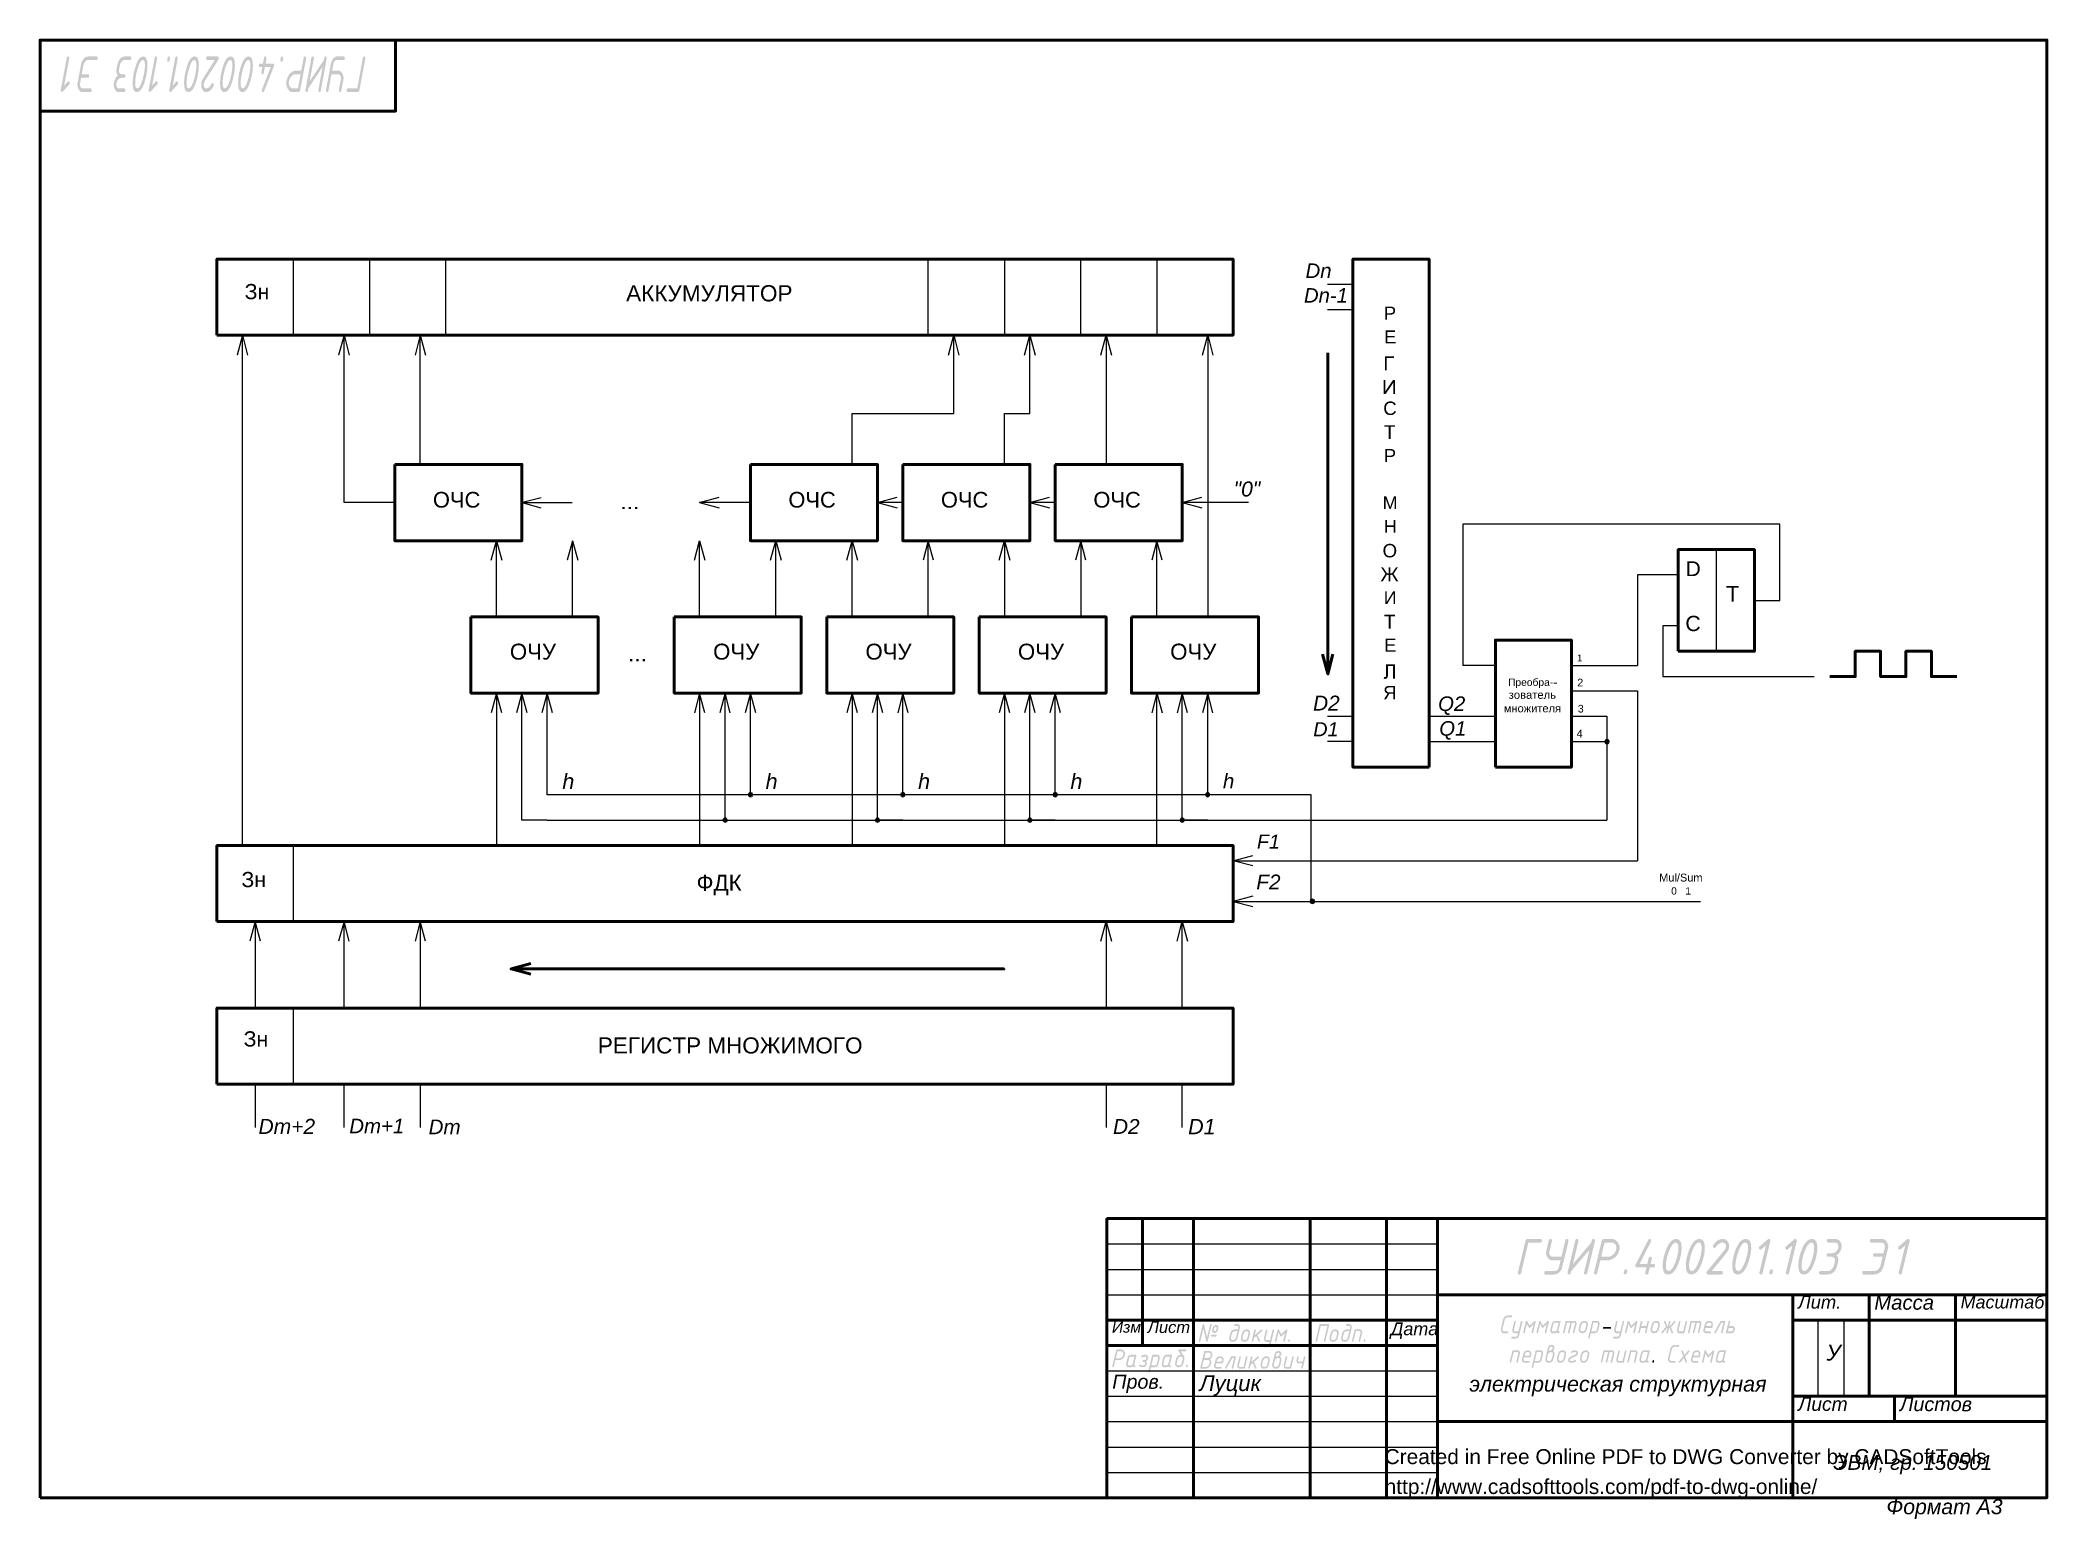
# Model space of a CAD drawing. Header units: millimetres. Extents: x 20 to 415, y 1 to 292.
import ezdxf

# ---------------------------------------------------------------- set-up
doc = ezdxf.new("R2010")
doc.units = ezdxf.units.MM
doc.header["$MEASUREMENT"] = 0
doc.layers.get('0').update_dxf_attribs({"linetype": 'CONTINUOUS'})
doc.layers.add('23ED830', color=7, linetype='CONTINUOUS')
doc.styles.add('23ED8D0', font='Arial.ttf')
doc.styles.add('Arial$001', font='arial.ttf', dxfattribs={"height": 3.801168})
doc.styles.add('Arial$201', font='ariali.ttf', dxfattribs={"oblique": 15, "height": 4.617384})

msp = doc.modelspace()

# ---------------------------------------------------------------- texts
at = {"color": 0, "true_color": 0x000007}
for s, height, style, p in [('Dn', 2.874, 'Arial$201', (269.08, 245.1)), ('Зн', 3.004, 'Arial$001', (60.15, 240.93)), ('АККУМУЛЯТОР', 3.1835, 'Arial$001', (135.28, 240.51)), ('Dn-1', 2.853, 'Arial$201', (268.78, 240.26)), ('Р', 2.57, 'Arial$001', (284.53, 236.9)), ('Е', 2.55, 'Arial$001', (284.58, 232.22)), ('С', 2.64, 'Arial$001', (284.38, 218.13)), ('Т', 2.71, 'Arial$001', (284.5, 213.4)), ('Р', 2.57, 'Arial$001', (284.53, 208.85)), ('ОЧС', 3.085, 'Arial$001', (97.23, 199.89)), ('ОЧС', 3.085, 'Arial$001', (167.23, 199.89)), ('ОЧС', 3.085, 'Arial$001', (197.27, 199.89)), ('ОЧС', 3.085, 'Arial$001', (227.3, 199.89)), ('"0"', 2.964, 'Arial$201', (254.93, 202.07)), ('М', 2.52, 'Arial$001', (284.27, 199.58)), ('Н', 2.51, 'Arial$001', (284.5, 194.92)), ('О', 2.64, 'Arial$001', (284.25, 190.09)), ('Ж', 2.79, 'Arial$001', (283.82, 185.34)), ('D', 2.92, 'Arial$001', (343.97, 186.39)), ('И', 2.51, 'Arial$001', (284.5, 180.91)), ('T', 3.11, 'Arial$001', (351.86, 181.35)), ('Т', 2.72, 'Arial$001', (284.5, 176.07)), ('C', 3.01, 'Arial$001', (343.88, 175.56)), ('Е', 2.56, 'Arial$001', (284.58, 171.5)), ('ОЧУ', 3.135, 'Arial$001', (112.38, 169.95)), ('ОЧУ', 3.135, 'Arial$001', (152.41, 169.95)), ('ОЧУ', 3.13, 'Arial$001', (182.41, 169.95)), ('ОЧУ', 3.13, 'Arial$001', (212.44, 169.95)), ('ОЧУ', 3.135, 'Arial$001', (242.42, 169.95)), ('1', 1.35, 'Arial$001', (322.55, 169.59)), ('Преобра-', 1.444, 'Arial$001', (308.97, 164.77)), ('2', 1.52, 'Arial$001', (322.59, 164.66)), ('D2', 2.935, 'Arial$201', (270.57, 159.91)), ('Я', 2.62, 'Arial$001', (284.37, 162.13)), ('Q2', 2.863, 'Arial$201', (295.2, 159.83)), ('зователь', 1.58, 'Arial$001', (309.1, 162.23)), ('множителя', 1.56, 'Arial$001', (308.14, 159.57)), ('3', 1.5, 'Arial$001', (322.7, 159.53)), ('D1', 2.793, 'Arial$201', (270.6, 154.83)), ('Q1', 2.859, 'Arial$201', (295.42, 154.96)), ('4', 1.54, 'Arial$001', (322.47, 154.6)), ('h', 3.03, 'Arial$201', (122.72, 144.45)), ('h', 3.03, 'Arial$201', (162.75, 144.45)), ('h', 3.03, 'Arial$201', (192.78, 144.45)), ('h', 3.03, 'Arial$201', (222.78, 144.45)), ('h', 2.89, 'Arial$201', (252.81, 144.57)), ('F1', 2.778, 'Arial$201', (259.51, 132.72)), ('Зн', 2.997, 'Arial$001', (59.52, 125.13)), ('ФДК', 3.147, 'Arial$001', (149.15, 124.42)), ('F2', 2.93, 'Arial$201', (259.38, 124.68)), ('Mul/Sum', 1.548, 'Arial$001', (338.74, 126.24)), ('0   1', 1.438, 'Arial$001', (341.09, 123.67)), ('Зн', 2.997, 'Arial$001', (59.95, 93.74)), ('РЕГИСТР МНОЖИМОГО', 3.1685, 'Arial$001', (129.71, 92.37)), ('Dm+2', 2.961, 'Arial$201', (62.88, 76.53)), ('Dm+1', 2.874, 'Arial$201', (80.76, 76.65)), ('Dm', 2.899, 'Arial$201', (96.38, 76.46)), ('D2', 2.931, 'Arial$201', (231.17, 76.52)), ('D1', 3.025, 'Arial$201', (245.96, 76.46)), ('Лит.', 2.584, 'Arial$201', (366.1, 42.11)), ('Масса', 2.858, 'Arial$201', (381.1, 41.9)), ('Масштаб', 2.528, 'Arial$201', (398.09, 42.15)), ('Изм.', 2.2, 'Arial$201', (230.95, 37.37)), ('Лист', 2.321, 'Arial$201', (237.99, 37.31)), ('Дата', 2.526, 'Arial$201', (285.87, 36.87)), ('У', 3.13, 'Arial$201', (371.68, 31.87)), ('Пров.', 2.775, 'Arial$201', (231.02, 26.34)), ('Луцик', 3.109, 'Arial$201', (248.21, 25.88)), ('электрическая структурная', 3.0293, 'Arial$201', (301.34, 25.77)), ('Лист', 2.711, 'Arial$201', (366.1, 21.98)), ('Листов', 2.782, 'Arial$201', (386.14, 21.92)), ('ЭВМ, гр. 150501', 2.9159, 'Arial$201', (373, 10.36)), ('Формат А3', 2.988, 'Arial$201', (383.48, 1.61))]:
    msp.add_text(s, height=height, dxfattribs=dict(at, style=style)).set_placement(p)

# ---------------------------------------------------------------- blocks, each defined once
blk = doc.blocks.new('239C7B0')
at = {"layer": '23ED830', "color": 0, "true_color": 0x000001, "style": '23ED8D0'}
for s, p in [('Created in Free Online PDF to DWG Converter by CADSoftTools', (0, 0)), ('http://www.cadsofttools.com/pdf-to-dwg-online/', (0, -2))]:
    blk.add_text(s, height=1, dxfattribs=at).set_placement(p)

# ---------------------------------------------------------------- hatches: boundary and pattern name
at = {"true_color": 0x000007}
for points in [[(24.6, 282.99), (25.3, 283.77), (25.3, 283.77), (25.31, 283.78), (25.32, 283.79), (25.32, 283.79), (25.33, 283.8), (25.34, 283.8), (25.35, 283.81), (25.35, 283.82), (25.36, 283.82), (25.37, 283.82), (25.38, 283.83), (25.38, 283.83), (25.39, 283.83), (25.4, 283.84), (25.4, 283.84), (25.41, 283.84), (25.42, 283.84), (25.43, 283.84), (25.43, 283.84), (25.44, 283.84), (25.45, 283.84), (25.46, 283.84), (25.47, 283.84), (25.47, 283.84), (25.48, 283.84), (25.48, 283.84), (25.49, 283.83), (25.5, 283.83), (25.51, 283.83), (25.51, 283.83), (25.52, 283.82), (25.53, 283.82), (25.54, 283.82), (25.55, 283.81), (25.55, 283.81), (25.56, 283.8), (25.57, 283.8), (25.58, 283.79), (25.58, 283.79), (25.59, 283.78), (25.6, 283.78), (25.6, 283.77), (25.61, 283.76), (25.62, 283.76), (25.62, 283.75), (25.63, 283.74), (25.63, 283.73), (25.64, 283.72), (25.64, 283.71), (25.65, 283.7), (25.65, 283.7), (25.66, 283.69), (25.66, 283.68), (25.67, 283.67), (25.67, 283.66), (25.68, 283.65), (25.68, 283.64), (25.68, 283.63), (25.68, 283.62), (25.69, 283.61), (25.69, 283.6), (25.69, 283.59), (25.69, 283.58), (25.69, 283.57), (25.69, 283.56), (25.69, 283.54), (25.7, 283.53), (25.7, 283.52), (25.7, 283.51), (25.7, 283.49), (25.7, 283.48), (25.7, 283.47), (25.7, 283.45), (25.7, 283.44), (25.7, 283.44), (25.69, 283.43), (25.69, 283.42), (25.69, 283.41), (25.69, 283.4), (25.68, 283.39), (25.68, 283.38), (25.68, 283.37), (25.67, 283.36), (25.67, 283.35), (25.67, 283.34), (25.66, 283.33), (25.66, 283.32), (25.66, 283.31), (25.65, 283.3), (25.65, 283.29), (25.64, 283.28), (25.64, 283.27), (25.63, 283.26), (25.63, 283.25), (25.62, 283.24), (25.62, 283.23), (25.61, 283.22), (25.6, 283.22), (25.6, 283.21), (25.6, 283.21), (24.32, 281.82), (24.32, 281.82), (24.32, 281.81), (24.31, 281.81), (24.3, 281.8), (24.3, 281.79), (24.29, 281.79), (24.29, 281.78), (24.28, 281.78), (24.27, 281.77), (24.27, 281.77), (24.26, 281.77), (24.25, 281.76), (24.25, 281.76), (24.24, 281.75), (24.24, 281.75), (24.23, 281.75), (24.22, 281.75), (24.22, 281.74), (24.21, 281.74), (24.21, 281.74), (24.2, 281.74), (24.19, 281.74), (24.19, 281.74), (24.18, 281.73), (24.17, 281.73), (24.17, 281.73), (24.15, 281.74), (24.13, 281.74), (24.12, 281.74), (24.1, 281.74), (24.08, 281.75), (24.07, 281.76), (24.05, 281.76), (24.04, 281.77), (24.02, 281.78), (24.01, 281.79), (24, 281.81), (23.99, 281.82), (23.98, 281.84), (23.97, 281.85), (23.96, 281.87), (23.95, 281.89), (23.95, 281.91), (23.94, 281.93), (23.94, 281.95), (23.93, 281.98), (23.93, 282), (23.93, 282.03), (23.93, 282.05), (23.93, 282.08), (23.93, 282.09), (23.93, 282.09), (23.93, 282.1), (23.93, 282.11), (23.93, 282.11), (23.93, 282.12), (23.93, 282.12), (23.93, 282.13), (23.93, 282.13), (23.93, 282.14), (23.93, 282.14), (23.93, 282.14), (23.94, 282.15), (23.94, 282.15), (23.94, 282.16), (23.94, 282.16), (23.94, 282.16), (23.94, 282.17), (23.94, 282.17), (23.94, 282.17), (23.94, 282.17), (23.94, 282.18), (23.94, 282.18), (23.94, 282.18), (25.12, 288.49), (25.12, 288.49), (25.12, 288.51), (25.13, 288.53), (25.13, 288.54), (25.14, 288.56), (25.14, 288.58), (25.15, 288.6), (25.16, 288.61), (25.17, 288.63), (25.17, 288.64), (25.18, 288.66), (25.19, 288.67), (25.2, 288.68), (25.21, 288.69), (25.22, 288.7), (25.23, 288.71), (25.24, 288.72), (25.26, 288.73), (25.27, 288.73), (25.28, 288.74), (25.29, 288.74), (25.31, 288.75), (25.32, 288.75), (25.33, 288.75), (25.35, 288.75), (25.35, 288.75), (25.36, 288.75), (25.37, 288.75), (25.37, 288.75), (25.38, 288.75), (25.39, 288.75), (25.4, 288.74), (25.41, 288.74), (25.41, 288.74), (25.42, 288.74), (25.43, 288.73), (25.44, 288.73), (25.45, 288.72), (25.45, 288.72), (25.46, 288.71), (25.47, 288.71), (25.48, 288.7), (25.48, 288.69), (25.49, 288.69), (25.5, 288.68), (25.5, 288.67), (25.51, 288.66), (25.52, 288.65), (25.52, 288.64), (25.53, 288.63), (25.54, 288.63), (25.54, 288.62), (25.55, 288.61), (25.55, 288.6), (25.56, 288.59), (25.56, 288.58), (25.57, 288.58), (25.57, 288.57), (25.57, 288.56), (25.58, 288.55), (25.58, 288.54), (25.58, 288.53), (25.59, 288.52), (25.59, 288.51), (25.59, 288.5), (25.59, 288.49), (25.59, 288.48), (25.59, 288.47), (25.59, 288.46), (25.6, 288.45), (25.6, 288.44), (25.6, 288.43), (25.6, 288.42), (25.6, 288.4), (25.6, 288.4), (25.6, 288.4), (25.6, 288.39), (25.6, 288.39), (25.6, 288.39), (25.6, 288.38), (25.6, 288.38), (25.6, 288.37), (25.6, 288.37), (25.6, 288.37), (25.6, 288.36), (25.6, 288.36), (25.6, 288.35), (25.6, 288.35), (25.6, 288.34), (25.6, 288.34), (25.6, 288.34), (25.6, 288.33), (25.6, 288.33), (25.6, 288.32), (25.6, 288.32), (25.6, 288.32), (25.6, 288.31), (25.6, 288.31), (25.6, 288.3), (25.6, 288.3), (24.6, 282.99), (25.6, 288.3)], [(284.71, 229.7), (286.52, 229.7), (286.52, 229.37), (285.08, 229.37), (285.08, 226.9), (284.71, 226.9)], [(284.5, 225.05), (284.83, 225.05), (284.83, 222.83), (286.32, 225.05), (286.7, 225.05), (286.7, 222.25), (286.35, 222.25), (286.35, 224.45), (284.86, 222.25), (284.5, 222.25)], [(284.94, 169), (286.7, 169), (286.7, 166.21), (286.33, 166.21), (286.33, 168.67), (285.33, 168.67), (285.33, 167.23), (285.33, 167.23), (285.33, 167.2), (285.32, 167.16), (285.32, 167.13), (285.32, 167.09), (285.32, 167.06), (285.32, 167.03), (285.32, 166.99), (285.32, 166.96), (285.32, 166.93), (285.32, 166.9), (285.31, 166.88), (285.31, 166.85), (285.31, 166.82), (285.31, 166.8), (285.31, 166.77), (285.3, 166.75), (285.3, 166.73), (285.3, 166.7), (285.29, 166.68), (285.29, 166.66), (285.29, 166.64), (285.28, 166.62), (285.28, 166.61), (285.28, 166.59), (285.28, 166.59), (285.27, 166.57), (285.27, 166.56), (285.26, 166.54), (285.26, 166.52), (285.25, 166.51), (285.25, 166.49), (285.24, 166.48), (285.24, 166.46), (285.23, 166.45), (285.22, 166.43), (285.22, 166.42), (285.21, 166.41), (285.2, 166.39), (285.2, 166.38), (285.19, 166.37), (285.18, 166.36), (285.17, 166.34), (285.17, 166.33), (285.16, 166.32), (285.15, 166.31), (285.14, 166.3), (285.13, 166.29), (285.12, 166.28), (285.11, 166.27), (285.1, 166.26), (285.09, 166.25), (285.07, 166.25), (285.06, 166.24), (285.05, 166.23), (285.03, 166.22), (285.02, 166.21), (285.01, 166.21), (285, 166.2), (284.98, 166.2), (284.97, 166.19), (284.95, 166.19), (284.94, 166.18), (284.93, 166.18), (284.91, 166.17), (284.9, 166.17), (284.88, 166.17), (284.87, 166.16), (284.85, 166.16), (284.83, 166.16), (284.82, 166.16), (284.8, 166.16), (284.78, 166.16), (284.76, 166.16), (284.76, 166.16), (284.75, 166.16), (284.74, 166.16), (284.73, 166.16), (284.72, 166.16), (284.71, 166.16), (284.7, 166.16), (284.69, 166.16), (284.68, 166.16), (284.67, 166.17), (284.66, 166.17), (284.65, 166.17), (284.63, 166.17), (284.62, 166.17), (284.61, 166.18), (284.6, 166.18), (284.59, 166.18), (284.58, 166.18), (284.56, 166.19), (284.55, 166.19), (284.54, 166.19), (284.52, 166.2), (284.51, 166.2), (284.5, 166.2), (284.48, 166.21), (284.48, 166.21), (284.53, 166.52), (284.53, 166.52), (284.54, 166.52), (284.55, 166.52), (284.56, 166.52), (284.56, 166.51), (284.57, 166.51), (284.58, 166.51), (284.59, 166.51), (284.59, 166.51), (284.6, 166.5), (284.61, 166.5), (284.61, 166.5), (284.62, 166.5), (284.63, 166.5), (284.63, 166.5), (284.64, 166.5), (284.65, 166.49), (284.65, 166.49), (284.66, 166.49), (284.67, 166.49), (284.67, 166.49), (284.68, 166.49), (284.68, 166.49), (284.69, 166.49), (284.7, 166.49), (284.7, 166.49), (284.71, 166.49), (284.72, 166.49), (284.73, 166.49), (284.74, 166.49), (284.75, 166.49), (284.76, 166.5), (284.76, 166.5), (284.77, 166.5), (284.78, 166.5), (284.79, 166.51), (284.8, 166.51), (284.81, 166.51), (284.81, 166.52), (284.82, 166.52), (284.83, 166.53), (284.83, 166.53), (284.84, 166.54), (284.85, 166.55), (284.85, 166.55), (284.86, 166.56), (284.86, 166.57), (284.87, 166.57), (284.87, 166.58), (284.88, 166.59), (284.88, 166.6), (284.89, 166.61), (284.9, 166.62), (284.9, 166.63), (284.91, 166.64), (284.91, 166.65), (284.91, 166.67), (284.92, 166.68), (284.92, 166.7), (284.92, 166.71), (284.93, 166.73), (284.93, 166.75), (284.93, 166.77), (284.93, 166.79), (284.94, 166.81), (284.94, 166.83), (284.94, 166.85), (284.94, 166.88), (284.94, 166.9), (284.94, 166.93), (284.94, 166.95), (284.94, 166.98), (284.94, 167.01), (284.94, 167.04), (284.94, 169), (284.94, 167.04)], [(317.97, 165.2), (317.97, 165.4), (318.58, 165.4), (318.58, 165.2)], [(387.2, 54.57), (386.29, 53.81), (386.29, 53.81), (386.28, 53.8), (386.27, 53.79), (386.27, 53.79), (386.26, 53.78), (386.25, 53.77), (386.24, 53.77), (386.23, 53.76), (386.22, 53.76), (386.21, 53.75), (386.2, 53.75), (386.19, 53.75), (386.18, 53.74), (386.17, 53.74), (386.16, 53.74), (386.15, 53.73), (386.14, 53.73), (386.13, 53.73), (386.12, 53.73), (386.11, 53.73), (386.1, 53.73), (386.09, 53.73), (386.08, 53.73), (386.07, 53.73), (386.06, 53.73), (386.06, 53.73), (386.05, 53.73), (386.04, 53.73), (386.03, 53.73), (386.02, 53.74), (386.01, 53.74), (386, 53.74), (385.99, 53.75), (385.98, 53.75), (385.97, 53.76), (385.96, 53.76), (385.95, 53.77), (385.94, 53.77), (385.93, 53.78), (385.92, 53.79), (385.91, 53.79), (385.9, 53.8), (385.9, 53.81), (385.89, 53.81), (385.88, 53.82), (385.87, 53.83), (385.86, 53.83), (385.86, 53.84), (385.85, 53.85), (385.84, 53.86), (385.84, 53.87), (385.83, 53.88), (385.83, 53.89), (385.82, 53.9), (385.82, 53.91), (385.81, 53.92), (385.81, 53.93), (385.81, 53.94), (385.8, 53.95), (385.8, 53.96), (385.8, 53.97), (385.79, 53.98), (385.79, 54), (385.79, 54.01), (385.79, 54.02), (385.79, 54.03), (385.79, 54.04), (385.79, 54.05), (385.79, 54.06), (385.79, 54.07), (385.79, 54.09), (385.79, 54.1), (385.79, 54.11), (385.79, 54.12), (385.79, 54.12), (385.79, 54.14), (385.8, 54.15), (385.8, 54.16), (385.8, 54.17), (385.8, 54.18), (385.8, 54.19), (385.81, 54.2), (385.81, 54.21), (385.81, 54.22), (385.82, 54.23), (385.82, 54.24), (385.83, 54.25), (385.83, 54.26), (385.84, 54.27), (385.84, 54.28), (385.85, 54.29), (385.86, 54.3), (385.86, 54.3), (385.87, 54.31), (385.88, 54.32), (385.89, 54.33), (385.89, 54.34), (385.9, 54.35), (385.91, 54.35), (385.91, 54.35), (387.55, 55.76), (387.55, 55.76), (387.56, 55.77), (387.57, 55.77), (387.57, 55.78), (387.58, 55.78), (387.59, 55.79), (387.6, 55.79), (387.61, 55.8), (387.61, 55.8), (387.62, 55.8), (387.63, 55.81), (387.64, 55.81), (387.65, 55.81), (387.66, 55.82), (387.66, 55.82), (387.67, 55.82), (387.68, 55.82), (387.69, 55.82), (387.7, 55.82), (387.71, 55.82), (387.71, 55.83), (387.72, 55.83), (387.73, 55.83), (387.74, 55.83), (387.75, 55.83), (387.75, 55.83), (387.77, 55.83), (387.79, 55.82), (387.82, 55.82), (387.84, 55.82), (387.86, 55.81), (387.88, 55.81), (387.9, 55.8), (387.92, 55.79), (387.93, 55.78), (387.95, 55.77), (387.96, 55.75), (387.98, 55.74), (387.99, 55.73), (388, 55.71), (388.01, 55.69), (388.02, 55.67), (388.03, 55.65), (388.04, 55.63), (388.05, 55.61), (388.05, 55.59), (388.06, 55.56), (388.06, 55.54), (388.06, 55.51), (388.06, 55.48), (388.06, 55.48), (388.06, 55.47), (388.06, 55.47), (388.06, 55.46), (388.06, 55.46), (388.06, 55.46), (388.06, 55.45), (388.06, 55.45), (388.06, 55.44), (388.06, 55.44), (388.05, 55.43), (388.05, 55.43), (388.05, 55.43), (388.05, 55.42), (388.05, 55.42), (388.05, 55.41), (388.05, 55.41), (388.05, 55.41), (388.05, 55.4), (388.05, 55.4), (388.05, 55.39), (388.05, 55.39), (388.04, 55.38), (388.04, 55.38), (386.52, 49.09), (386.52, 49.09), (386.52, 49.07), (386.51, 49.05), (386.5, 49.03), (386.49, 49.01), (386.49, 48.99), (386.48, 48.97), (386.47, 48.96), (386.46, 48.94), (386.45, 48.93), (386.43, 48.92), (386.42, 48.9), (386.41, 48.89), (386.4, 48.88), (386.39, 48.87), (386.37, 48.86), (386.36, 48.86), (386.34, 48.85), (386.33, 48.84), (386.31, 48.84), (386.3, 48.84), (386.28, 48.83), (386.26, 48.83), (386.24, 48.83), (386.22, 48.83), (386.22, 48.83), (386.21, 48.83), (386.2, 48.83), (386.19, 48.83), (386.18, 48.83), (386.17, 48.83), (386.16, 48.83), (386.15, 48.84), (386.14, 48.84), (386.13, 48.84), (386.12, 48.85), (386.11, 48.85), (386.1, 48.85), (386.1, 48.86), (386.09, 48.86), (386.08, 48.87), (386.07, 48.87), (386.06, 48.88), (386.05, 48.88), (386.04, 48.89), (386.04, 48.9), (386.03, 48.9), (386.02, 48.91), (386.02, 48.92), (386.01, 48.93), (386, 48.94), (385.99, 48.94), (385.99, 48.95), (385.98, 48.96), (385.97, 48.97), (385.97, 48.98), (385.96, 48.99), (385.95, 49), (385.95, 49.01), (385.94, 49.02), (385.94, 49.03), (385.94, 49.04), (385.93, 49.05), (385.93, 49.06), (385.92, 49.07), (385.92, 49.08), (385.92, 49.09), (385.92, 49.1), (385.91, 49.11), (385.91, 49.12), (385.91, 49.13), (385.91, 49.14), (385.91, 49.15), (385.91, 49.16), (385.91, 49.16), (385.91, 49.16), (385.91, 49.17), (385.91, 49.17), (385.91, 49.18), (385.91, 49.18), (385.91, 49.18), (385.91, 49.19), (385.91, 49.19), (385.91, 49.2), (385.91, 49.2), (385.91, 49.21), (385.91, 49.21), (385.91, 49.22), (385.91, 49.22), (385.91, 49.23), (385.91, 49.23), (385.91, 49.24), (385.91, 49.24), (385.91, 49.25), (385.91, 49.25), (385.91, 49.26), (385.91, 49.26), (385.91, 49.27), (385.91, 49.28), (385.91, 49.28), (387.2, 54.57), (385.91, 49.28)]]:
    msp.add_hatch(color=0, dxfattribs=at).paths.add_polyline_path(points)
h = msp.add_hatch(color=0, dxfattribs=at)
h.paths.add_polyline_path([(28.18, 281.73), (28.18, 281.73), (28.13, 281.74), (28.09, 281.74), (28.05, 281.75), (28, 281.76), (27.96, 281.77), (27.92, 281.79), (27.88, 281.81), (27.85, 281.83), (27.81, 281.85), (27.77, 281.88), (27.74, 281.91), (27.7, 281.94), (27.67, 281.98), (27.63, 282.02), (27.6, 282.06), (27.57, 282.1), (27.54, 282.15), (27.51, 282.2), (27.48, 282.25), (27.45, 282.3), (27.42, 282.36), (27.39, 282.42), (27.36, 282.48), (27.33, 282.55), (27.33, 282.55), (27.32, 282.57), (27.31, 282.6), (27.31, 282.63), (27.3, 282.65), (27.29, 282.68), (27.28, 282.71), (27.27, 282.73), (27.26, 282.76), (27.26, 282.79), (27.25, 282.82), (27.24, 282.84), (27.24, 282.87), (27.23, 282.9), (27.23, 282.93), (27.22, 282.95), (27.22, 282.98), (27.21, 283.01), (27.21, 283.04), (27.21, 283.06), (27.21, 283.09), (27.2, 283.12), (27.2, 283.15), (27.2, 283.18), (27.2, 283.21), (27.2, 283.22), (27.2, 283.23), (27.2, 283.24), (27.2, 283.26), (27.2, 283.27), (27.21, 283.28), (27.21, 283.29), (27.21, 283.31), (27.21, 283.32), (27.21, 283.33), (27.21, 283.34), (27.21, 283.35), (27.21, 283.37), (27.22, 283.38), (27.22, 283.39), (27.22, 283.4), (27.22, 283.41), (27.22, 283.42), (27.23, 283.43), (27.23, 283.45), (27.23, 283.46), (27.23, 283.47), (27.23, 283.48), (27.24, 283.49), (27.9, 287), (27.9, 287), (27.91, 287.09), (27.93, 287.18), (27.95, 287.27), (27.98, 287.36), (28, 287.44), (28.03, 287.52), (28.05, 287.6), (28.08, 287.68), (28.11, 287.75), (28.15, 287.82), (28.18, 287.89), (28.22, 287.95), (28.25, 288.02), (28.29, 288.08), (28.33, 288.14), (28.37, 288.19), (28.42, 288.25), (28.46, 288.3), (28.51, 288.35), (28.55, 288.39), (28.6, 288.44), (28.65, 288.48), (28.7, 288.52), (28.76, 288.55), (28.76, 288.55), (28.78, 288.57), (28.81, 288.58), (28.84, 288.6), (28.87, 288.61), (28.9, 288.63), (28.92, 288.64), (28.95, 288.65), (28.98, 288.66), (29.01, 288.67), (29.04, 288.68), (29.07, 288.69), (29.1, 288.7), (29.13, 288.71), (29.16, 288.72), (29.2, 288.72), (29.23, 288.73), (29.26, 288.73), (29.29, 288.74), (29.32, 288.74), (29.35, 288.74), (29.39, 288.75), (29.42, 288.75), (29.45, 288.75), (29.49, 288.75), (30.94, 288.75), (30.94, 288.75), (30.96, 288.75), (30.98, 288.75), (31, 288.74), (31.02, 288.74), (31.03, 288.74), (31.05, 288.73), (31.07, 288.72), (31.08, 288.71), (31.09, 288.7), (31.11, 288.69), (31.12, 288.68), (31.13, 288.66), (31.14, 288.65), (31.15, 288.63), (31.15, 288.61), (31.16, 288.6), (31.17, 288.58), (31.17, 288.55), (31.18, 288.53), (31.18, 288.51), (31.19, 288.48), (31.19, 288.46), (31.19, 288.43), (31.19, 288.4), (31.19, 288.4), (31.19, 288.37), (31.19, 288.34), (31.19, 288.32), (31.18, 288.29), (31.18, 288.26), (31.17, 288.24), (31.17, 288.22), (31.16, 288.2), (31.15, 288.18), (31.15, 288.16), (31.14, 288.14), (31.13, 288.13), (31.12, 288.11), (31.11, 288.1), (31.09, 288.09), (31.08, 288.08), (31.07, 288.07), (31.05, 288.06), (31.03, 288.05), (31.02, 288.05), (31, 288.04), (30.98, 288.04), (30.96, 288.04), (30.94, 288.04), (29.35, 288.04), (29.35, 288.04), (29.33, 288.04), (29.3, 288.04), (29.28, 288.03), (29.25, 288.03), (29.23, 288.03), (29.2, 288.02), (29.18, 288.01), (29.15, 288.01), (29.13, 288), (29.11, 287.99), (29.08, 287.98), (29.06, 287.96), (29.03, 287.95), (29.01, 287.94), (28.98, 287.92), (28.96, 287.91), (28.93, 287.89), (28.91, 287.87), (28.88, 287.85), (28.86, 287.83), (28.83, 287.81), (28.81, 287.79), (28.78, 287.77), (28.76, 287.74), (28.76, 287.74), (28.74, 287.72), (28.71, 287.69), (28.69, 287.66), (28.67, 287.64), (28.65, 287.61), (28.63, 287.58), (28.61, 287.55), (28.6, 287.53), (28.58, 287.5), (28.56, 287.47), (28.55, 287.44), (28.53, 287.41), (28.52, 287.37), (28.5, 287.34), (28.49, 287.31), (28.48, 287.28), (28.46, 287.24), (28.45, 287.21), (28.44, 287.18), (28.43, 287.14), (28.42, 287.11), (28.41, 287.07), (28.4, 287.03), (28.39, 287), (28.06, 285.24), (29.27, 285.24), (29.27, 285.24), (29.29, 285.24), (29.31, 285.24), (29.33, 285.24), (29.35, 285.23), (29.36, 285.23), (29.38, 285.22), (29.39, 285.21), (29.41, 285.2), (29.42, 285.19), (29.43, 285.18), (29.45, 285.17), (29.46, 285.16), (29.47, 285.14), (29.48, 285.12), (29.48, 285.11), (29.49, 285.09), (29.5, 285.07), (29.5, 285.05), (29.51, 285.02), (29.51, 285), (29.51, 284.98), (29.52, 284.95), (29.52, 284.92), (29.52, 284.89), (29.52, 284.89), (29.52, 284.87), (29.52, 284.84), (29.51, 284.81), (29.51, 284.79), (29.51, 284.77), (29.5, 284.74), (29.5, 284.72), (29.49, 284.7), (29.48, 284.68), (29.48, 284.67), (29.47, 284.65), (29.46, 284.63), (29.45, 284.62), (29.43, 284.61), (29.42, 284.6), (29.41, 284.59), (29.39, 284.58), (29.38, 284.57), (29.36, 284.56), (29.35, 284.56), (29.33, 284.55), (29.31, 284.55), (29.29, 284.55), (29.27, 284.55), (27.95, 284.55), (27.75, 283.49), (27.75, 283.49), (27.75, 283.48), (27.74, 283.47), (27.74, 283.46), (27.74, 283.45), (27.74, 283.44), (27.74, 283.42), (27.73, 283.41), (27.73, 283.4), (27.73, 283.39), (27.73, 283.38), (27.73, 283.37), (27.73, 283.36), (27.72, 283.35), (27.72, 283.34), (27.72, 283.33), (27.72, 283.32), (27.72, 283.31), (27.72, 283.3), (27.72, 283.29), (27.72, 283.28), (27.72, 283.27), (27.72, 283.26), (27.72, 283.25), (27.72, 283.24), (27.72, 283.24), (27.72, 283.21), (27.72, 283.18), (27.72, 283.15), (27.72, 283.12), (27.72, 283.09), (27.72, 283.07), (27.73, 283.04), (27.73, 283.01), (27.74, 282.99), (27.74, 282.96), (27.75, 282.94), (27.75, 282.91), (27.76, 282.89), (27.77, 282.87), (27.78, 282.84), (27.79, 282.82), (27.8, 282.8), (27.81, 282.78), (27.82, 282.76), (27.83, 282.74), (27.84, 282.72), (27.85, 282.7), (27.87, 282.68), (27.88, 282.66), (27.9, 282.64), (27.91, 282.63), (27.93, 282.61), (27.94, 282.59), (27.96, 282.58), (27.97, 282.56), (27.99, 282.55), (28.01, 282.54), (28.02, 282.53), (28.04, 282.52), (28.06, 282.51), (28.08, 282.5), (28.1, 282.49), (28.11, 282.48), (28.13, 282.47), (28.15, 282.47), (28.17, 282.46), (28.19, 282.46), (28.21, 282.45), (28.23, 282.45), (28.25, 282.45), (28.27, 282.45), (28.29, 282.45), (28.31, 282.45), (29.77, 282.45), (29.77, 282.45), (29.79, 282.45), (29.81, 282.44), (29.83, 282.44), (29.84, 282.44), (29.86, 282.43), (29.88, 282.42), (29.89, 282.42), (29.9, 282.41), (29.92, 282.4), (29.93, 282.39), (29.94, 282.37), (29.95, 282.36), (29.96, 282.34), (29.97, 282.33), (29.98, 282.31), (29.99, 282.29), (29.99, 282.27), (30, 282.25), (30, 282.23), (30.01, 282.2), (30.01, 282.18), (30.01, 282.15), (30.01, 282.13), (30.02, 282.1), (30.02, 282.1), (30.01, 282.07), (30.01, 282.04), (30.01, 282.02), (30.01, 281.99), (30, 281.97), (30, 281.94), (29.99, 281.92), (29.99, 281.9), (29.98, 281.88), (29.97, 281.86), (29.96, 281.85), (29.95, 281.83), (29.94, 281.81), (29.93, 281.8), (29.92, 281.79), (29.9, 281.78), (29.89, 281.77), (29.88, 281.76), (29.86, 281.75), (29.84, 281.75), (29.83, 281.74), (29.81, 281.74), (29.79, 281.74), (29.77, 281.73)])
h.paths.add_polyline_path([(28.18, 281.73), (29.77, 281.73)])
h = msp.add_hatch(color=0, dxfattribs=at)
edge = h.paths.add_edge_path()
edge.add_line((67.74, 288.3), (67.67, 287.96))
edge.add_spline(control_points=[(67.67, 287.96), (67.64, 287.77), (67.56, 287.69), (67.44, 287.69), (67.44, 287.69), (67.28, 287.69), (67.19, 287.81), (67.19, 288.04), (67.19, 288.04), (67.19, 288.09), (67.19, 288.12), (67.19, 288.14)], knot_values=[0, 0, 0, 0, 0.083333, 0.083333, 0.083333, 0.083333, 0.166667, 0.166667, 0.166667, 0.166667, 1, 1, 1, 1], degree=3, periodic=0)
edge.add_line((67.19, 288.14), (67.26, 288.49))
edge.add_spline(control_points=[(67.26, 288.49), (67.29, 288.65), (67.38, 288.75), (67.49, 288.75), (67.49, 288.75), (67.66, 288.75), (67.74, 288.63), (67.74, 288.4), (67.74, 288.4), (67.74, 288.35), (67.74, 288.32), (67.74, 288.3)], knot_values=[0, 0, 0, 0, 0.083333, 0.083333, 0.083333, 0.083333, 0.166667, 0.166667, 0.166667, 0.166667, 1, 1, 1, 1], degree=3, periodic=0)
h.paths.add_polyline_path([(63.62, 286.65), (63.19, 286.65), (63.19, 286.65), (63.17, 286.65), (63.15, 286.65), (63.13, 286.65), (63.11, 286.66), (63.1, 286.66), (63.08, 286.67), (63.07, 286.68), (63.05, 286.69), (63.04, 286.7), (63.03, 286.71), (63.02, 286.72), (63, 286.74), (62.99, 286.75), (62.99, 286.77), (62.98, 286.78), (62.97, 286.8), (62.96, 286.82), (62.96, 286.84), (62.95, 286.87), (62.95, 286.89), (62.95, 286.91), (62.94, 286.94), (62.94, 286.97), (62.94, 287), (62.94, 287), (62.94, 287.02), (62.94, 287.05), (62.95, 287.08), (62.95, 287.1), (62.95, 287.13), (62.96, 287.15), (62.96, 287.17), (62.97, 287.19), (62.98, 287.21), (62.99, 287.23), (62.99, 287.24), (63, 287.26), (63.02, 287.27), (63.03, 287.28), (63.04, 287.29), (63.05, 287.31), (63.07, 287.31), (63.08, 287.32), (63.1, 287.33), (63.11, 287.33), (63.13, 287.34), (63.15, 287.34), (63.17, 287.34), (63.19, 287.34), (63.75, 287.34), (63.97, 288.49), (63.97, 288.49), (63.97, 288.51), (63.98, 288.53), (63.98, 288.54), (63.99, 288.56), (63.99, 288.58), (64, 288.6), (64.01, 288.61), (64.01, 288.63), (64.02, 288.64), (64.03, 288.66), (64.04, 288.67), (64.05, 288.68), (64.06, 288.69), (64.07, 288.7), (64.08, 288.71), (64.09, 288.72), (64.1, 288.73), (64.11, 288.73), (64.13, 288.74), (64.14, 288.74), (64.15, 288.75), (64.17, 288.75), (64.18, 288.75), (64.2, 288.75), (64.2, 288.75), (64.22, 288.75), (64.24, 288.75), (64.26, 288.74), (64.28, 288.74), (64.29, 288.74), (64.31, 288.73), (64.32, 288.72), (64.34, 288.71), (64.35, 288.7), (64.36, 288.69), (64.38, 288.68), (64.39, 288.66), (64.4, 288.65), (64.4, 288.63), (64.41, 288.61), (64.42, 288.59), (64.43, 288.57), (64.43, 288.55), (64.44, 288.52), (64.44, 288.5), (64.44, 288.47), (64.45, 288.45), (64.45, 288.42), (64.45, 288.39), (64.45, 288.38), (64.45, 288.38), (64.45, 288.37), (64.45, 288.37), (64.45, 288.37), (64.45, 288.36), (64.45, 288.36), (64.45, 288.36), (64.45, 288.35), (64.45, 288.35), (64.45, 288.35), (64.45, 288.34), (64.45, 288.34), (64.45, 288.34), (64.45, 288.34), (64.45, 288.33), (64.45, 288.33), (64.45, 288.33), (64.45, 288.32), (64.45, 288.32), (64.45, 288.32), (64.45, 288.31), (64.45, 288.31), (64.45, 288.3), (64.27, 287.34), (65.72, 287.34), (65.72, 287.34), (65.73, 287.34), (65.74, 287.34), (65.75, 287.34), (65.75, 287.34), (65.76, 287.34), (65.77, 287.34), (65.78, 287.34), (65.78, 287.33), (65.79, 287.33), (65.8, 287.33), (65.8, 287.32), (65.81, 287.32), (65.82, 287.31), (65.82, 287.31), (65.83, 287.31), (65.84, 287.3), (65.84, 287.29), (65.85, 287.29), (65.86, 287.28), (65.86, 287.27), (65.87, 287.27), (65.88, 287.26), (65.88, 287.25), (65.89, 287.24), (65.89, 287.24), (65.89, 287.24), (65.9, 287.23), (65.9, 287.22), (65.91, 287.21), (65.91, 287.2), (65.92, 287.19), (65.92, 287.18), (65.93, 287.17), (65.93, 287.16), (65.93, 287.15), (65.94, 287.14), (65.94, 287.13), (65.94, 287.12), (65.94, 287.11), (65.95, 287.1), (65.95, 287.09), (65.95, 287.08), (65.95, 287.07), (65.95, 287.06), (65.95, 287.04), (65.95, 287.03), (65.95, 287.02), (65.95, 287.01), (65.95, 287), (65.95, 286.99), (65.95, 286.98), (65.95, 286.97), (65.95, 286.96), (65.95, 286.96), (65.95, 286.95), (65.95, 286.94), (65.95, 286.93), (65.95, 286.93), (65.95, 286.92), (65.95, 286.91), (65.95, 286.91), (65.95, 286.9), (65.95, 286.89), (65.95, 286.88), (65.94, 286.88), (65.94, 286.87), (65.94, 286.86), (65.94, 286.85), (65.93, 286.85), (65.93, 286.84), (65.93, 286.83), (65.92, 286.82), (65.92, 286.81), (64, 281.92), (64, 281.92), (63.99, 281.9), (63.99, 281.89), (63.98, 281.88), (63.97, 281.86), (63.97, 281.85), (63.96, 281.84), (63.95, 281.83), (63.95, 281.82), (63.94, 281.81), (63.93, 281.8), (63.92, 281.79), (63.91, 281.78), (63.9, 281.77), (63.89, 281.77), (63.88, 281.76), (63.88, 281.76), (63.86, 281.75), (63.85, 281.75), (63.84, 281.74), (63.83, 281.74), (63.82, 281.74), (63.81, 281.74), (63.8, 281.73), (63.79, 281.73), (63.79, 281.73), (63.77, 281.74), (63.75, 281.74), (63.73, 281.74), (63.71, 281.74), (63.69, 281.75), (63.68, 281.76), (63.66, 281.76), (63.65, 281.77), (63.63, 281.78), (63.62, 281.79), (63.61, 281.81), (63.6, 281.82), (63.59, 281.84), (63.58, 281.85), (63.57, 281.87), (63.57, 281.89), (63.56, 281.91), (63.55, 281.93), (63.55, 281.95), (63.54, 281.98), (63.54, 282), (63.54, 282.03), (63.54, 282.05), (63.54, 282.08), (63.54, 282.09), (63.54, 282.1), (63.54, 282.11), (63.54, 282.11), (63.54, 282.12), (63.54, 282.13), (63.54, 282.14), (63.54, 282.14), (63.54, 282.15), (63.55, 282.16), (63.55, 282.17), (63.55, 282.17), (63.55, 282.18), (63.55, 282.19), (63.55, 282.19), (63.56, 282.2), (63.56, 282.21), (63.56, 282.22), (63.56, 282.22), (63.56, 282.23), (63.56, 282.24), (63.57, 282.25), (63.57, 282.26), (63.57, 282.26), (65.29, 286.65), (64.13, 286.65), (63.92, 285.49), (63.92, 285.49), (63.91, 285.47), (63.91, 285.45), (63.9, 285.43), (63.9, 285.41), (63.89, 285.4), (63.88, 285.38), (63.88, 285.37), (63.87, 285.35), (63.86, 285.34), (63.85, 285.33), (63.84, 285.32), (63.83, 285.3), (63.82, 285.29), (63.81, 285.29), (63.8, 285.28), (63.79, 285.27), (63.78, 285.26), (63.77, 285.26), (63.75, 285.25), (63.74, 285.25), (63.73, 285.25), (63.72, 285.24), (63.7, 285.24), (63.69, 285.24), (63.69, 285.24), (63.67, 285.24), (63.65, 285.24), (63.63, 285.25), (63.61, 285.25), (63.59, 285.26), (63.58, 285.26), (63.56, 285.27), (63.55, 285.28), (63.54, 285.29), (63.52, 285.3), (63.51, 285.32), (63.5, 285.33), (63.49, 285.34), (63.48, 285.36), (63.47, 285.38), (63.47, 285.4), (63.46, 285.42), (63.45, 285.44), (63.45, 285.46), (63.45, 285.48), (63.44, 285.51), (63.44, 285.53), (63.44, 285.56), (63.44, 285.59), (63.44, 285.59), (63.44, 285.6), (63.44, 285.6), (63.44, 285.61), (63.44, 285.61), (63.44, 285.61), (63.44, 285.62), (63.44, 285.62), (63.44, 285.63), (63.44, 285.63), (63.44, 285.63), (63.44, 285.64), (63.44, 285.64), (63.44, 285.64), (63.44, 285.65), (63.44, 285.65), (63.44, 285.65), (63.44, 285.66), (63.44, 285.66), (63.44, 285.66), (63.44, 285.67), (63.44, 285.67), (63.44, 285.67), (63.44, 285.67), (63.62, 286.65), (63.44, 285.67)])
edge = h.paths.add_edge_path()
edge.add_spline(control_points=[(59.57, 285.24), (59.42, 284.51), (59.35, 283.92), (59.35, 283.46), (59.35, 283.46), (59.35, 282.78), (59.5, 282.45), (59.8, 282.45), (59.8, 282.45), (60.11, 282.45), (60.44, 282.98), (60.77, 284.05), (60.77, 284.05), (60.91, 284.48), (61.01, 284.89), (61.09, 285.24), (61.09, 285.24), (61.22, 285.97), (61.29, 286.57), (61.29, 287.03), (61.29, 287.03), (61.29, 287.71), (61.14, 288.04), (60.84, 288.04), (60.84, 288.04), (60.53, 288.04), (60.2, 287.51), (59.86, 286.43), (59.86, 286.43), (59.73, 286), (59.63, 285.61), (59.57, 285.24)], knot_values=[0, 0, 0, 0, 0.03125, 0.03125, 0.03125, 0.03125, 0.0625, 0.0625, 0.0625, 0.0625, 0.09375, 0.09375, 0.09375, 0.09375, 0.125, 0.125, 0.125, 0.125, 0.15625, 0.15625, 0.15625, 0.15625, 0.1875, 0.1875, 0.1875, 0.1875, 0.21875, 0.21875, 0.21875, 0.21875, 1, 1, 1, 1], degree=3, periodic=0)
edge = h.paths.add_edge_path()
edge.add_spline(control_points=[(59.48, 286.96), (59.88, 288.15), (60.38, 288.75), (60.97, 288.75), (60.97, 288.75), (61.5, 288.75), (61.77, 288.19), (61.77, 287.05), (61.77, 287.05), (61.77, 285.97), (61.57, 284.8), (61.16, 283.54), (61.16, 283.54), (60.77, 282.33), (60.26, 281.73), (59.67, 281.73), (59.67, 281.73), (59.14, 281.73), (58.87, 282.31), (58.87, 283.44), (58.87, 283.44), (58.87, 284.53), (59.07, 285.71), (59.48, 286.96)], knot_values=[0, 0, 0, 0, 0.041667, 0.041667, 0.041667, 0.041667, 0.083333, 0.083333, 0.083333, 0.083333, 0.125, 0.125, 0.125, 0.125, 0.166667, 0.166667, 0.166667, 0.166667, 0.208333, 0.208333, 0.208333, 0.208333, 1, 1, 1, 1], degree=3, periodic=0)
edge = h.paths.add_edge_path()
edge.add_spline(control_points=[(56.01, 285.24), (55.88, 284.51), (55.81, 283.92), (55.81, 283.46), (55.81, 283.46), (55.81, 282.78), (55.96, 282.45), (56.24, 282.45), (56.24, 282.45), (56.57, 282.45), (56.89, 282.98), (57.23, 284.05), (57.23, 284.05), (57.37, 284.48), (57.47, 284.89), (57.53, 285.24), (57.53, 285.24), (57.66, 285.97), (57.73, 286.57), (57.73, 287.03), (57.73, 287.03), (57.73, 287.71), (57.6, 288.04), (57.3, 288.04), (57.3, 288.04), (56.99, 288.04), (56.65, 287.51), (56.32, 286.43), (56.32, 286.43), (56.19, 286), (56.08, 285.61), (56.01, 285.24)], knot_values=[0, 0, 0, 0, 0.03125, 0.03125, 0.03125, 0.03125, 0.0625, 0.0625, 0.0625, 0.0625, 0.09375, 0.09375, 0.09375, 0.09375, 0.125, 0.125, 0.125, 0.125, 0.15625, 0.15625, 0.15625, 0.15625, 0.1875, 0.1875, 0.1875, 0.1875, 0.21875, 0.21875, 0.21875, 0.21875, 1, 1, 1, 1], degree=3, periodic=0)
edge = h.paths.add_edge_path()
edge.add_spline(control_points=[(55.94, 286.96), (56.32, 288.15), (56.82, 288.75), (57.43, 288.75), (57.43, 288.75), (57.96, 288.75), (58.23, 288.19), (58.23, 287.05), (58.23, 287.05), (58.23, 285.97), (58.03, 284.8), (57.61, 283.54), (57.61, 283.54), (57.22, 282.33), (56.72, 281.73), (56.11, 281.73), (56.11, 281.73), (55.58, 281.73), (55.31, 282.31), (55.31, 283.44), (55.31, 283.44), (55.31, 284.53), (55.53, 285.71), (55.94, 286.96)], knot_values=[0, 0, 0, 0, 0.041667, 0.041667, 0.041667, 0.041667, 0.083333, 0.083333, 0.083333, 0.083333, 0.125, 0.125, 0.125, 0.125, 0.166667, 0.166667, 0.166667, 0.166667, 0.208333, 0.208333, 0.208333, 0.208333, 1, 1, 1, 1], degree=3, periodic=0)
edge = h.paths.add_edge_path()
edge.add_spline(control_points=[(53.66, 283.37), (53.71, 283.46), (53.78, 283.49), (53.84, 283.49), (53.84, 283.49), (53.91, 283.49), (53.97, 283.46), (54.02, 283.39), (54.02, 283.39), (54.06, 283.32), (54.09, 283.24), (54.09, 283.14), (54.09, 283.14), (54.09, 283.06), (54.07, 282.99), (54.02, 282.91), (54.02, 282.91), (53.81, 282.51), (53.59, 282.23), (53.4, 282.05), (53.4, 282.05), (53.16, 281.85), (52.88, 281.73), (52.57, 281.73), (52.57, 281.73), (52.19, 281.73), (51.92, 281.97), (51.72, 282.43), (51.72, 282.43), (51.64, 282.63), (51.59, 282.88), (51.59, 283.12), (51.59, 283.12), (51.59, 283.6), (51.74, 284.07), (52.04, 284.53)], knot_values=[0, 0, 0, 0, 0.027778, 0.027778, 0.027778, 0.027778, 0.055556, 0.055556, 0.055556, 0.055556, 0.083333, 0.083333, 0.083333, 0.083333, 0.111111, 0.111111, 0.111111, 0.111111, 0.138889, 0.138889, 0.138889, 0.138889, 0.166667, 0.166667, 0.166667, 0.166667, 0.194444, 0.194444, 0.194444, 0.194444, 0.222222, 0.222222, 0.222222, 0.222222, 1, 1, 1, 1], degree=3, periodic=0)
edge.add_line((52.04, 284.53), (54.27, 288.04))
edge.add_line((54.27, 288.04), (52.8, 288.04))
edge.add_spline(control_points=[(52.8, 288.04), (52.63, 288.04), (52.55, 288.15), (52.55, 288.4), (52.55, 288.4), (52.55, 288.63), (52.63, 288.75), (52.8, 288.75)], knot_values=[0, 0, 0, 0, 0.125, 0.125, 0.125, 0.125, 1, 1, 1, 1], degree=3, periodic=0)
edge.add_line((52.8, 288.75), (54.83, 288.75))
edge.add_spline(control_points=[(54.83, 288.75), (54.98, 288.75), (55.07, 288.63), (55.07, 288.4), (55.07, 288.4), (55.07, 288.3), (55.05, 288.22), (55.02, 288.15)], knot_values=[0, 0, 0, 0, 0.125, 0.125, 0.125, 0.125, 1, 1, 1, 1], degree=3, periodic=0)
edge.add_line((55.02, 288.15), (52.39, 284.05))
edge.add_spline(control_points=[(52.39, 284.05), (52.19, 283.74), (52.09, 283.42), (52.09, 283.14), (52.09, 283.14), (52.09, 282.68), (52.29, 282.45), (52.7, 282.45), (52.7, 282.45), (52.88, 282.45), (53.11, 282.61), (53.36, 282.93), (53.36, 282.93), (53.48, 283.06), (53.58, 283.21), (53.66, 283.37)], knot_values=[0, 0, 0, 0, 0.0625, 0.0625, 0.0625, 0.0625, 0.125, 0.125, 0.125, 0.125, 0.1875, 0.1875, 0.1875, 0.1875, 1, 1, 1, 1], degree=3, periodic=0)
edge = h.paths.add_edge_path()
edge.add_spline(control_points=[(48.91, 285.24), (48.78, 284.51), (48.71, 283.92), (48.71, 283.46), (48.71, 283.46), (48.71, 282.78), (48.86, 282.45), (49.14, 282.45), (49.14, 282.45), (49.47, 282.45), (49.79, 282.98), (50.14, 284.05), (50.14, 284.05), (50.27, 284.48), (50.37, 284.89), (50.43, 285.24), (50.43, 285.24), (50.57, 285.97), (50.65, 286.57), (50.65, 287.03), (50.65, 287.03), (50.65, 287.71), (50.5, 288.04), (50.2, 288.04), (50.2, 288.04), (49.89, 288.04), (49.56, 287.51), (49.23, 286.43), (49.23, 286.43), (49.09, 286), (48.98, 285.61), (48.91, 285.24)], knot_values=[0, 0, 0, 0, 0.03125, 0.03125, 0.03125, 0.03125, 0.0625, 0.0625, 0.0625, 0.0625, 0.09375, 0.09375, 0.09375, 0.09375, 0.125, 0.125, 0.125, 0.125, 0.15625, 0.15625, 0.15625, 0.15625, 0.1875, 0.1875, 0.1875, 0.1875, 0.21875, 0.21875, 0.21875, 0.21875, 1, 1, 1, 1], degree=3, periodic=0)
edge = h.paths.add_edge_path()
edge.add_spline(control_points=[(48.84, 286.96), (49.23, 288.15), (49.72, 288.75), (50.33, 288.75), (50.33, 288.75), (50.86, 288.75), (51.13, 288.19), (51.13, 287.05), (51.13, 287.05), (51.13, 285.97), (50.93, 284.8), (50.52, 283.54), (50.52, 283.54), (50.12, 282.33), (49.62, 281.73), (49.03, 281.73), (49.03, 281.73), (48.48, 281.73), (48.22, 282.31), (48.22, 283.44), (48.22, 283.44), (48.22, 284.53), (48.43, 285.71), (48.84, 286.96)], knot_values=[0, 0, 0, 0, 0.041667, 0.041667, 0.041667, 0.041667, 0.083333, 0.083333, 0.083333, 0.083333, 0.125, 0.125, 0.125, 0.125, 0.166667, 0.166667, 0.166667, 0.166667, 0.208333, 0.208333, 0.208333, 0.208333, 1, 1, 1, 1], degree=3, periodic=0)
h.paths.add_polyline_path([(45.97, 282.99), (46.66, 283.77), (46.66, 283.77), (46.67, 283.78), (46.68, 283.79), (46.68, 283.79), (46.69, 283.8), (46.7, 283.8), (46.71, 283.81), (46.72, 283.82), (46.72, 283.82), (46.73, 283.82), (46.74, 283.83), (46.74, 283.83), (46.75, 283.83), (46.76, 283.84), (46.77, 283.84), (46.77, 283.84), (46.78, 283.84), (46.79, 283.84), (46.8, 283.84), (46.8, 283.84), (46.81, 283.84), (46.82, 283.84), (46.83, 283.84), (46.83, 283.84), (46.84, 283.84), (46.84, 283.84), (46.85, 283.83), (46.86, 283.83), (46.87, 283.83), (46.88, 283.83), (46.88, 283.82), (46.89, 283.82), (46.9, 283.82), (46.91, 283.81), (46.92, 283.81), (46.92, 283.8), (46.93, 283.8), (46.94, 283.79), (46.94, 283.79), (46.95, 283.78), (46.96, 283.78), (46.97, 283.77), (46.97, 283.76), (46.98, 283.76), (46.98, 283.75), (46.99, 283.74), (46.99, 283.73), (47, 283.72), (47, 283.71), (47.01, 283.7), (47.01, 283.7), (47.02, 283.69), (47.02, 283.68), (47.03, 283.67), (47.03, 283.66), (47.04, 283.65), (47.04, 283.64), (47.04, 283.63), (47.05, 283.62), (47.05, 283.61), (47.05, 283.6), (47.05, 283.59), (47.05, 283.58), (47.05, 283.57), (47.06, 283.56), (47.06, 283.54), (47.06, 283.53), (47.06, 283.52), (47.06, 283.51), (47.06, 283.49), (47.06, 283.48), (47.06, 283.47), (47.06, 283.45), (47.06, 283.44), (47.06, 283.44), (47.06, 283.43), (47.05, 283.42), (47.05, 283.41), (47.05, 283.4), (47.05, 283.39), (47.04, 283.38), (47.04, 283.37), (47.04, 283.36), (47.03, 283.35), (47.03, 283.34), (47.02, 283.33), (47.02, 283.32), (47.02, 283.31), (47.01, 283.3), (47.01, 283.29), (47, 283.28), (47, 283.27), (46.99, 283.26), (46.99, 283.25), (46.98, 283.24), (46.98, 283.23), (46.97, 283.22), (46.96, 283.22), (46.96, 283.21), (46.96, 283.21), (45.68, 281.82), (45.68, 281.82), (45.68, 281.81), (45.67, 281.81), (45.67, 281.8), (45.66, 281.79), (45.65, 281.79), (45.65, 281.78), (45.64, 281.78), (45.63, 281.77), (45.63, 281.77), (45.62, 281.77), (45.62, 281.76), (45.61, 281.76), (45.6, 281.75), (45.6, 281.75), (45.59, 281.75), (45.59, 281.75), (45.58, 281.74), (45.57, 281.74), (45.57, 281.74), (45.56, 281.74), (45.55, 281.74), (45.55, 281.74), (45.54, 281.73), (45.54, 281.73), (45.54, 281.73), (45.52, 281.74), (45.5, 281.74), (45.48, 281.74), (45.46, 281.74), (45.44, 281.75), (45.43, 281.76), (45.41, 281.76), (45.4, 281.77), (45.38, 281.78), (45.37, 281.79), (45.36, 281.81), (45.35, 281.82), (45.34, 281.84), (45.33, 281.85), (45.32, 281.87), (45.31, 281.89), (45.31, 281.91), (45.3, 281.93), (45.3, 281.95), (45.29, 281.98), (45.29, 282), (45.29, 282.03), (45.29, 282.05), (45.29, 282.08), (45.29, 282.09), (45.29, 282.09), (45.29, 282.1), (45.29, 282.11), (45.29, 282.11), (45.29, 282.12), (45.29, 282.12), (45.29, 282.13), (45.29, 282.13), (45.29, 282.14), (45.29, 282.14), (45.3, 282.14), (45.3, 282.15), (45.3, 282.15), (45.3, 282.16), (45.3, 282.16), (45.3, 282.16), (45.3, 282.17), (45.3, 282.17), (45.3, 282.17), (45.3, 282.17), (45.3, 282.18), (45.3, 282.18), (45.3, 282.18), (46.48, 288.49), (46.48, 288.49), (46.48, 288.51), (46.49, 288.53), (46.49, 288.54), (46.5, 288.56), (46.51, 288.58), (46.51, 288.6), (46.52, 288.61), (46.53, 288.63), (46.54, 288.64), (46.54, 288.66), (46.55, 288.67), (46.56, 288.68), (46.57, 288.69), (46.58, 288.7), (46.59, 288.71), (46.61, 288.72), (46.62, 288.73), (46.63, 288.73), (46.64, 288.74), (46.66, 288.74), (46.67, 288.75), (46.68, 288.75), (46.7, 288.75), (46.71, 288.75), (46.71, 288.75), (46.72, 288.75), (46.73, 288.75), (46.74, 288.75), (46.74, 288.75), (46.75, 288.75), (46.76, 288.74), (46.77, 288.74), (46.78, 288.74), (46.78, 288.74), (46.79, 288.73), (46.8, 288.73), (46.81, 288.72), (46.82, 288.72), (46.82, 288.71), (46.83, 288.71), (46.84, 288.7), (46.85, 288.69), (46.85, 288.69), (46.86, 288.68), (46.87, 288.67), (46.87, 288.66), (46.88, 288.65), (46.89, 288.64), (46.89, 288.63), (46.9, 288.63), (46.9, 288.62), (46.91, 288.61), (46.91, 288.6), (46.92, 288.59), (46.92, 288.58), (46.93, 288.58), (46.93, 288.57), (46.94, 288.56), (46.94, 288.55), (46.94, 288.54), (46.94, 288.53), (46.95, 288.52), (46.95, 288.51), (46.95, 288.5), (46.95, 288.49), (46.95, 288.48), (46.96, 288.47), (46.96, 288.46), (46.96, 288.45), (46.96, 288.44), (46.96, 288.43), (46.96, 288.42), (46.96, 288.4), (46.96, 288.4), (46.96, 288.4), (46.96, 288.39), (46.96, 288.39), (46.96, 288.39), (46.96, 288.38), (46.96, 288.38), (46.96, 288.37), (46.96, 288.37), (46.96, 288.37), (46.96, 288.36), (46.96, 288.36), (46.96, 288.35), (46.96, 288.35), (46.96, 288.34), (46.96, 288.34), (46.96, 288.34), (46.96, 288.33), (46.96, 288.33), (46.96, 288.32), (46.96, 288.32), (46.96, 288.32), (46.96, 288.31), (46.96, 288.31), (46.96, 288.3), (46.96, 288.3), (45.97, 282.99), (46.96, 288.3)])
edge = h.paths.add_edge_path()
edge.add_line((45.44, 288.3), (45.37, 287.96))
edge.add_spline(control_points=[(45.37, 287.96), (45.34, 287.77), (45.25, 287.69), (45.14, 287.69), (45.14, 287.69), (44.97, 287.69), (44.89, 287.81), (44.89, 288.04), (44.89, 288.04), (44.89, 288.09), (44.89, 288.12), (44.91, 288.14)], knot_values=[0, 0, 0, 0, 0.083333, 0.083333, 0.083333, 0.083333, 0.166667, 0.166667, 0.166667, 0.166667, 1, 1, 1, 1], degree=3, periodic=0)
edge.add_line((44.91, 288.14), (44.97, 288.49))
edge.add_spline(control_points=[(44.97, 288.49), (45.01, 288.65), (45.07, 288.75), (45.2, 288.75), (45.2, 288.75), (45.37, 288.75), (45.45, 288.63), (45.45, 288.4), (45.45, 288.4), (45.45, 288.35), (45.44, 288.32), (45.44, 288.3)], knot_values=[0, 0, 0, 0, 0.083333, 0.083333, 0.083333, 0.083333, 0.166667, 0.166667, 0.166667, 0.166667, 1, 1, 1, 1], degree=3, periodic=0)
h.paths.add_polyline_path([(41.91, 282.99), (42.61, 283.77), (42.61, 283.77), (42.62, 283.78), (42.62, 283.79), (42.63, 283.79), (42.64, 283.8), (42.65, 283.8), (42.65, 283.81), (42.66, 283.82), (42.67, 283.82), (42.68, 283.82), (42.68, 283.83), (42.69, 283.83), (42.7, 283.83), (42.71, 283.84), (42.71, 283.84), (42.72, 283.84), (42.73, 283.84), (42.73, 283.84), (42.74, 283.84), (42.75, 283.84), (42.76, 283.84), (42.76, 283.84), (42.77, 283.84), (42.78, 283.84), (42.79, 283.84), (42.79, 283.84), (42.8, 283.83), (42.81, 283.83), (42.82, 283.83), (42.83, 283.83), (42.84, 283.82), (42.84, 283.82), (42.85, 283.82), (42.86, 283.81), (42.87, 283.81), (42.88, 283.8), (42.88, 283.8), (42.89, 283.79), (42.9, 283.79), (42.9, 283.78), (42.91, 283.78), (42.92, 283.77), (42.92, 283.76), (42.93, 283.76), (42.93, 283.75), (42.94, 283.74), (42.94, 283.73), (42.95, 283.72), (42.95, 283.71), (42.95, 283.7), (42.96, 283.7), (42.97, 283.69), (42.97, 283.68), (42.98, 283.67), (42.98, 283.66), (42.99, 283.65), (42.99, 283.64), (42.99, 283.63), (43, 283.62), (43, 283.61), (43, 283.6), (43, 283.59), (43.01, 283.58), (43.01, 283.57), (43.01, 283.56), (43.01, 283.54), (43.01, 283.53), (43.01, 283.52), (43.01, 283.51), (43.01, 283.49), (43.01, 283.48), (43.01, 283.47), (43.01, 283.45), (43, 283.44), (43, 283.44), (43, 283.43), (43, 283.42), (43, 283.41), (43, 283.4), (43, 283.39), (43, 283.38), (43, 283.37), (42.99, 283.36), (42.99, 283.35), (42.99, 283.34), (42.98, 283.33), (42.98, 283.32), (42.97, 283.31), (42.97, 283.3), (42.97, 283.29), (42.96, 283.28), (42.95, 283.27), (42.95, 283.26), (42.94, 283.25), (42.94, 283.24), (42.93, 283.23), (42.92, 283.22), (42.91, 283.22), (42.9, 283.21), (42.9, 283.21), (41.63, 281.82), (41.63, 281.82), (41.62, 281.81), (41.62, 281.81), (41.61, 281.8), (41.61, 281.79), (41.6, 281.79), (41.6, 281.78), (41.59, 281.78), (41.58, 281.77), (41.58, 281.77), (41.57, 281.77), (41.57, 281.76), (41.56, 281.76), (41.56, 281.75), (41.55, 281.75), (41.54, 281.75), (41.54, 281.75), (41.53, 281.74), (41.53, 281.74), (41.52, 281.74), (41.51, 281.74), (41.51, 281.74), (41.5, 281.74), (41.49, 281.73), (41.48, 281.73), (41.48, 281.73), (41.46, 281.74), (41.45, 281.74), (41.43, 281.74), (41.41, 281.74), (41.4, 281.75), (41.38, 281.76), (41.37, 281.76), (41.36, 281.77), (41.34, 281.78), (41.33, 281.79), (41.32, 281.81), (41.31, 281.82), (41.3, 281.84), (41.29, 281.85), (41.28, 281.87), (41.28, 281.89), (41.27, 281.91), (41.27, 281.93), (41.26, 281.95), (41.26, 281.98), (41.25, 282), (41.25, 282.03), (41.25, 282.05), (41.25, 282.08), (41.25, 282.09), (41.25, 282.09), (41.25, 282.1), (41.25, 282.11), (41.25, 282.11), (41.25, 282.12), (41.25, 282.12), (41.25, 282.13), (41.25, 282.13), (41.25, 282.14), (41.25, 282.14), (41.25, 282.14), (41.25, 282.15), (41.25, 282.15), (41.25, 282.16), (41.25, 282.16), (41.25, 282.16), (41.25, 282.17), (41.25, 282.17), (41.25, 282.17), (41.25, 282.17), (41.25, 282.18), (41.25, 282.18), (41.25, 282.18), (42.44, 288.49), (42.44, 288.49), (42.45, 288.51), (42.45, 288.53), (42.46, 288.54), (42.46, 288.56), (42.47, 288.58), (42.47, 288.6), (42.48, 288.61), (42.49, 288.63), (42.49, 288.64), (42.5, 288.66), (42.51, 288.67), (42.52, 288.68), (42.53, 288.69), (42.54, 288.7), (42.55, 288.71), (42.56, 288.72), (42.57, 288.73), (42.59, 288.73), (42.6, 288.74), (42.61, 288.74), (42.63, 288.75), (42.64, 288.75), (42.66, 288.75), (42.67, 288.75), (42.67, 288.75), (42.68, 288.75), (42.69, 288.75), (42.7, 288.75), (42.7, 288.75), (42.71, 288.75), (42.72, 288.74), (42.73, 288.74), (42.73, 288.74), (42.74, 288.74), (42.75, 288.73), (42.76, 288.73), (42.76, 288.72), (42.77, 288.72), (42.78, 288.71), (42.78, 288.71), (42.79, 288.7), (42.79, 288.69), (42.8, 288.69), (42.81, 288.68), (42.81, 288.67), (42.82, 288.66), (42.83, 288.65), (42.83, 288.64), (42.84, 288.63), (42.84, 288.63), (42.85, 288.62), (42.86, 288.61), (42.86, 288.6), (42.87, 288.59), (42.87, 288.58), (42.88, 288.58), (42.88, 288.57), (42.89, 288.56), (42.89, 288.55), (42.89, 288.54), (42.9, 288.53), (42.9, 288.52), (42.91, 288.51), (42.91, 288.5), (42.91, 288.49), (42.91, 288.48), (42.92, 288.47), (42.92, 288.46), (42.92, 288.45), (42.92, 288.44), (42.92, 288.43), (42.92, 288.42), (42.92, 288.4), (42.92, 288.4), (42.92, 288.4), (42.92, 288.39), (42.92, 288.39), (42.92, 288.39), (42.92, 288.38), (42.92, 288.38), (42.92, 288.37), (42.92, 288.37), (42.92, 288.37), (42.92, 288.36), (42.92, 288.36), (42.92, 288.35), (42.92, 288.35), (42.92, 288.34), (42.92, 288.34), (42.92, 288.34), (42.92, 288.33), (42.91, 288.33), (42.91, 288.32), (42.91, 288.32), (42.91, 288.32), (42.91, 288.31), (42.91, 288.31), (42.9, 288.3), (42.9, 288.3), (41.91, 282.99), (42.9, 288.3)])
edge = h.paths.add_edge_path()
edge.add_spline(control_points=[(38.78, 285.24), (38.65, 284.51), (38.59, 283.92), (38.59, 283.46), (38.59, 283.46), (38.59, 282.78), (38.73, 282.45), (39.02, 282.45), (39.02, 282.45), (39.35, 282.45), (39.66, 282.98), (40.01, 284.05), (40.01, 284.05), (40.14, 284.48), (40.24, 284.89), (40.31, 285.24), (40.31, 285.24), (40.44, 285.97), (40.51, 286.57), (40.51, 287.03), (40.51, 287.03), (40.51, 287.71), (40.37, 288.04), (40.08, 288.04), (40.08, 288.04), (39.76, 288.04), (39.43, 287.51), (39.1, 286.43), (39.1, 286.43), (38.97, 286), (38.85, 285.61), (38.78, 285.24)], knot_values=[0, 0, 0, 0, 0.03125, 0.03125, 0.03125, 0.03125, 0.0625, 0.0625, 0.0625, 0.0625, 0.09375, 0.09375, 0.09375, 0.09375, 0.125, 0.125, 0.125, 0.125, 0.15625, 0.15625, 0.15625, 0.15625, 0.1875, 0.1875, 0.1875, 0.1875, 0.21875, 0.21875, 0.21875, 0.21875, 1, 1, 1, 1], degree=3, periodic=0)
edge = h.paths.add_edge_path()
edge.add_spline(control_points=[(38.72, 286.96), (39.1, 288.15), (39.6, 288.75), (40.21, 288.75), (40.21, 288.75), (40.74, 288.75), (41, 288.19), (41, 287.05), (41, 287.05), (41, 285.97), (40.8, 284.8), (40.39, 283.54), (40.39, 283.54), (39.99, 282.33), (39.5, 281.73), (38.88, 281.73), (38.88, 281.73), (38.35, 281.73), (38.09, 282.31), (38.09, 283.44), (38.09, 283.44), (38.09, 284.53), (38.3, 285.71), (38.72, 286.96)], knot_values=[0, 0, 0, 0, 0.041667, 0.041667, 0.041667, 0.041667, 0.083333, 0.083333, 0.083333, 0.083333, 0.125, 0.125, 0.125, 0.125, 0.166667, 0.166667, 0.166667, 0.166667, 0.208333, 0.208333, 0.208333, 0.208333, 1, 1, 1, 1], degree=3, periodic=0)
edge = h.paths.add_edge_path()
edge.add_spline(control_points=[(35.19, 284.98), (35, 285.09), (34.9, 285.41), (34.9, 285.89), (34.9, 285.89), (34.9, 286.02), (34.9, 286.15), (34.93, 286.3)], knot_values=[0, 0, 0, 0, 0.125, 0.125, 0.125, 0.125, 1, 1, 1, 1], degree=3, periodic=0)
edge.add_line((34.93, 286.3), (35.06, 287))
edge.add_spline(control_points=[(35.06, 287), (35.21, 287.77), (35.49, 288.29), (35.92, 288.55), (35.92, 288.55), (36.14, 288.68), (36.39, 288.75), (36.65, 288.75)], knot_values=[0, 0, 0, 0, 0.125, 0.125, 0.125, 0.125, 1, 1, 1, 1], degree=3, periodic=0)
edge.add_line((36.65, 288.75), (37.61, 288.75))
edge.add_spline(control_points=[(37.61, 288.75), (37.76, 288.75), (37.84, 288.63), (37.84, 288.4), (37.84, 288.4), (37.84, 288.15), (37.76, 288.04), (37.61, 288.04)], knot_values=[0, 0, 0, 0, 0.125, 0.125, 0.125, 0.125, 1, 1, 1, 1], degree=3, periodic=0)
edge.add_line((37.61, 288.04), (36.53, 288.04))
edge.add_spline(control_points=[(36.53, 288.04), (36.32, 288.04), (36.12, 287.94), (35.92, 287.74), (35.92, 287.74), (35.74, 287.54), (35.62, 287.29), (35.56, 287)], knot_values=[0, 0, 0, 0, 0.125, 0.125, 0.125, 0.125, 1, 1, 1, 1], degree=3, periodic=0)
edge.add_line((35.56, 287), (35.44, 286.3))
edge.add_spline(control_points=[(35.44, 286.3), (35.41, 286.15), (35.39, 286.02), (35.39, 285.9), (35.39, 285.9), (35.39, 285.46), (35.59, 285.24), (36, 285.24)], knot_values=[0, 0, 0, 0, 0.125, 0.125, 0.125, 0.125, 1, 1, 1, 1], degree=3, periodic=0)
edge.add_line((36, 285.24), (36.44, 285.24))
edge.add_spline(control_points=[(36.44, 285.24), (36.6, 285.24), (36.68, 285.13), (36.68, 284.89), (36.68, 284.89), (36.68, 284.66), (36.6, 284.55), (36.44, 284.55)], knot_values=[0, 0, 0, 0, 0.125, 0.125, 0.125, 0.125, 1, 1, 1, 1], degree=3, periodic=0)
edge.add_line((36.44, 284.55), (35.87, 284.55))
edge.add_spline(control_points=[(35.87, 284.55), (35.57, 284.55), (35.33, 284.37), (35.11, 284.02), (35.11, 284.02), (35.01, 283.87), (34.95, 283.69), (34.91, 283.49), (34.91, 283.49), (34.9, 283.37), (34.88, 283.27), (34.88, 283.17), (34.88, 283.17), (34.88, 282.69), (35.08, 282.45), (35.48, 282.45)], knot_values=[0, 0, 0, 0, 0.0625, 0.0625, 0.0625, 0.0625, 0.125, 0.125, 0.125, 0.125, 0.1875, 0.1875, 0.1875, 0.1875, 1, 1, 1, 1], degree=3, periodic=0)
edge.add_line((35.48, 282.45), (36.42, 282.45))
edge.add_spline(control_points=[(36.42, 282.45), (36.58, 282.45), (36.67, 282.33), (36.67, 282.1), (36.67, 282.1), (36.67, 281.87), (36.58, 281.73), (36.42, 281.73)], knot_values=[0, 0, 0, 0, 0.125, 0.125, 0.125, 0.125, 1, 1, 1, 1], degree=3, periodic=0)
edge.add_line((36.42, 281.73), (35.34, 281.73))
edge.add_spline(control_points=[(35.34, 281.73), (34.96, 281.73), (34.68, 281.98), (34.5, 282.48), (34.5, 282.48), (34.42, 282.69), (34.38, 282.93), (34.38, 283.16), (34.38, 283.16), (34.38, 283.27), (34.38, 283.39), (34.4, 283.49), (34.4, 283.49), (34.55, 284.25), (34.81, 284.75), (35.19, 284.98)], knot_values=[0, 0, 0, 0, 0.0625, 0.0625, 0.0625, 0.0625, 0.125, 0.125, 0.125, 0.125, 0.1875, 0.1875, 0.1875, 0.1875, 1, 1, 1, 1], degree=3, periodic=0)
h = msp.add_hatch(color=0, dxfattribs=at)
h.paths.add_polyline_path([(82.32, 282.45), (83.44, 288.49), (83.44, 288.49), (83.45, 288.51), (83.45, 288.53), (83.46, 288.54), (83.46, 288.56), (83.47, 288.58), (83.48, 288.6), (83.48, 288.61), (83.49, 288.63), (83.5, 288.64), (83.51, 288.66), (83.52, 288.67), (83.53, 288.68), (83.54, 288.69), (83.55, 288.7), (83.56, 288.71), (83.57, 288.72), (83.58, 288.73), (83.59, 288.73), (83.61, 288.74), (83.62, 288.74), (83.63, 288.75), (83.65, 288.75), (83.66, 288.75), (83.67, 288.75), (83.67, 288.75), (83.68, 288.75), (83.69, 288.75), (83.7, 288.75), (83.71, 288.75), (83.72, 288.75), (83.72, 288.74), (83.73, 288.74), (83.74, 288.74), (83.75, 288.74), (83.76, 288.73), (83.76, 288.73), (83.77, 288.72), (83.78, 288.72), (83.79, 288.71), (83.79, 288.71), (83.8, 288.7), (83.81, 288.69), (83.82, 288.69), (83.82, 288.68), (83.83, 288.67), (83.84, 288.66), (83.84, 288.65), (83.85, 288.64), (83.86, 288.63), (83.86, 288.63), (83.87, 288.62), (83.87, 288.61), (83.88, 288.6), (83.88, 288.59), (83.89, 288.58), (83.89, 288.58), (83.9, 288.57), (83.9, 288.56), (83.9, 288.55), (83.91, 288.54), (83.91, 288.53), (83.91, 288.52), (83.91, 288.51), (83.92, 288.5), (83.92, 288.49), (83.92, 288.48), (83.92, 288.47), (83.92, 288.46), (83.92, 288.45), (83.92, 288.44), (83.92, 288.43), (83.92, 288.42), (83.92, 288.4), (83.92, 288.4), (83.92, 288.4), (83.92, 288.39), (83.92, 288.39), (83.92, 288.39), (83.92, 288.38), (83.92, 288.38), (83.92, 288.37), (83.92, 288.37), (83.92, 288.37), (83.92, 288.36), (83.92, 288.36), (83.92, 288.35), (83.92, 288.35), (83.92, 288.34), (83.92, 288.34), (83.92, 288.34), (83.92, 288.33), (83.92, 288.33), (83.92, 288.32), (83.92, 288.32), (83.92, 288.32), (83.92, 288.31), (83.92, 288.31), (83.92, 288.3), (83.92, 288.3), (82.75, 282.1), (82.75, 282.1), (82.74, 282.07), (82.74, 282.04), (82.73, 282.02), (82.72, 281.99), (82.72, 281.97), (82.71, 281.94), (82.7, 281.92), (82.69, 281.9), (82.68, 281.88), (82.67, 281.86), (82.65, 281.85), (82.64, 281.83), (82.63, 281.81), (82.61, 281.8), (82.6, 281.79), (82.58, 281.78), (82.57, 281.77), (82.55, 281.76), (82.53, 281.75), (82.51, 281.75), (82.49, 281.74), (82.47, 281.74), (82.45, 281.74), (82.43, 281.73), (82.43, 281.73), (80.48, 281.73), (80.48, 281.73), (80.46, 281.74), (80.44, 281.74), (80.42, 281.74), (80.41, 281.75), (80.39, 281.75), (80.37, 281.76), (80.36, 281.77), (80.34, 281.78), (80.33, 281.79), (80.32, 281.8), (80.31, 281.81), (80.3, 281.83), (80.29, 281.85), (80.28, 281.86), (80.27, 281.88), (80.26, 281.9), (80.25, 281.92), (80.25, 281.94), (80.24, 281.97), (80.24, 281.99), (80.24, 282.02), (80.23, 282.04), (80.23, 282.07), (80.23, 282.1), (80.23, 282.1), (80.23, 282.13), (80.23, 282.15), (80.24, 282.18), (80.24, 282.2), (80.24, 282.23), (80.25, 282.25), (80.25, 282.27), (80.26, 282.29), (80.27, 282.31), (80.28, 282.33), (80.29, 282.34), (80.3, 282.36), (80.31, 282.37), (80.32, 282.39), (80.33, 282.4), (80.34, 282.41), (80.36, 282.42), (80.37, 282.42), (80.39, 282.43), (80.41, 282.44), (80.42, 282.44), (80.44, 282.44), (80.46, 282.45), (80.48, 282.45), (82.32, 282.45), (80.48, 282.45)])
h.paths.add_polyline_path([(79.62, 288.75), (79.62, 288.75), (79.64, 288.75), (79.66, 288.75), (79.68, 288.74), (79.7, 288.74), (79.71, 288.74), (79.73, 288.73), (79.74, 288.72), (79.76, 288.71), (79.77, 288.7), (79.78, 288.69), (79.8, 288.68), (79.81, 288.66), (79.82, 288.65), (79.83, 288.63), (79.83, 288.61), (79.84, 288.6), (79.85, 288.58), (79.85, 288.55), (79.86, 288.53), (79.86, 288.51), (79.87, 288.48), (79.87, 288.46), (79.87, 288.43), (79.87, 288.4), (79.87, 288.4), (79.87, 288.37), (79.87, 288.34), (79.87, 288.32), (79.86, 288.29), (79.86, 288.26), (79.85, 288.24), (79.85, 288.22), (79.84, 288.2), (79.83, 288.18), (79.83, 288.16), (79.82, 288.14), (79.81, 288.13), (79.8, 288.11), (79.78, 288.1), (79.77, 288.09), (79.76, 288.08), (79.74, 288.07), (79.73, 288.06), (79.71, 288.05), (79.7, 288.05), (79.68, 288.04), (79.66, 288.04), (79.64, 288.04), (79.62, 288.04), (78.3, 288.04), (78.3, 288.04), (78.28, 288.04), (78.26, 288.04), (78.24, 288.04), (78.22, 288.03), (78.21, 288.03), (78.19, 288.03), (78.17, 288.02), (78.15, 288.02), (78.14, 288.01), (78.12, 288), (78.1, 288), (78.09, 287.99), (78.07, 287.98), (78.05, 287.97), (78.04, 287.96), (78.02, 287.95), (78.01, 287.94), (77.99, 287.93), (77.97, 287.91), (77.96, 287.9), (77.94, 287.89), (77.93, 287.87), (77.91, 287.86), (77.9, 287.84), (77.9, 287.84), (77.88, 287.82), (77.87, 287.81), (77.85, 287.79), (77.84, 287.77), (77.82, 287.75), (77.81, 287.73), (77.8, 287.72), (77.78, 287.7), (77.77, 287.68), (77.76, 287.66), (77.75, 287.64), (77.74, 287.62), (77.73, 287.6), (77.72, 287.57), (77.71, 287.55), (77.7, 287.53), (77.69, 287.51), (77.69, 287.49), (77.68, 287.46), (77.67, 287.44), (77.67, 287.42), (77.66, 287.39), (77.66, 287.37), (77.65, 287.34), (77.39, 285.94), (78.66, 285.94), (78.66, 285.94), (78.7, 285.94), (78.75, 285.93), (78.79, 285.93), (78.83, 285.92), (78.87, 285.9), (78.91, 285.89), (78.95, 285.87), (78.98, 285.85), (79.02, 285.83), (79.05, 285.81), (79.09, 285.78), (79.12, 285.75), (79.16, 285.72), (79.19, 285.68), (79.22, 285.64), (79.26, 285.6), (79.29, 285.56), (79.32, 285.51), (79.35, 285.46), (79.38, 285.41), (79.41, 285.36), (79.43, 285.3), (79.46, 285.24), (79.49, 285.18), (79.49, 285.18), (79.5, 285.15), (79.51, 285.12), (79.52, 285.09), (79.53, 285.06), (79.54, 285.03), (79.54, 285), (79.55, 284.97), (79.56, 284.94), (79.57, 284.92), (79.57, 284.89), (79.58, 284.86), (79.59, 284.83), (79.59, 284.8), (79.6, 284.77), (79.6, 284.74), (79.61, 284.71), (79.61, 284.68), (79.61, 284.66), (79.61, 284.63), (79.62, 284.6), (79.62, 284.57), (79.62, 284.54), (79.62, 284.51), (79.62, 284.48), (79.62, 284.47), (79.62, 284.46), (79.62, 284.44), (79.62, 284.43), (79.62, 284.42), (79.62, 284.41), (79.62, 284.39), (79.62, 284.38), (79.62, 284.37), (79.62, 284.36), (79.62, 284.35), (79.62, 284.33), (79.62, 284.32), (79.62, 284.31), (79.62, 284.3), (79.62, 284.29), (79.62, 284.28), (79.61, 284.26), (79.61, 284.25), (79.61, 284.24), (79.61, 284.23), (79.61, 284.22), (79.61, 284.21), (79.6, 284.2), (79.19, 282), (79.19, 282), (79.19, 281.98), (79.18, 281.96), (79.18, 281.94), (79.17, 281.92), (79.16, 281.9), (79.16, 281.89), (79.15, 281.87), (79.14, 281.86), (79.13, 281.84), (79.12, 281.83), (79.12, 281.82), (79.11, 281.8), (79.1, 281.79), (79.09, 281.78), (79.07, 281.77), (79.06, 281.77), (79.05, 281.76), (79.04, 281.75), (79.03, 281.75), (79.01, 281.74), (79, 281.74), (78.99, 281.74), (78.97, 281.74), (78.96, 281.73), (78.96, 281.73), (78.94, 281.74), (78.92, 281.74), (78.9, 281.74), (78.88, 281.74), (78.87, 281.75), (78.85, 281.76), (78.84, 281.76), (78.82, 281.77), (78.81, 281.78), (78.8, 281.79), (78.78, 281.81), (78.77, 281.82), (78.76, 281.84), (78.75, 281.85), (78.75, 281.87), (78.74, 281.89), (78.73, 281.91), (78.73, 281.93), (78.72, 281.95), (78.72, 281.98), (78.71, 282), (78.71, 282.03), (78.71, 282.05), (78.71, 282.08), (78.71, 282.09), (78.71, 282.09), (78.71, 282.1), (78.71, 282.11), (78.71, 282.11), (78.71, 282.12), (78.71, 282.12), (78.71, 282.13), (78.71, 282.13), (78.71, 282.14), (78.71, 282.14), (78.71, 282.14), (78.71, 282.15), (78.71, 282.15), (78.71, 282.16), (78.71, 282.16), (78.71, 282.16), (78.71, 282.17), (78.71, 282.17), (78.71, 282.17), (78.71, 282.17), (78.71, 282.18), (78.71, 282.18), (78.71, 282.18), (79.09, 284.2), (79.09, 284.2), (79.09, 284.21), (79.1, 284.22), (79.1, 284.24), (79.1, 284.25), (79.1, 284.26), (79.1, 284.27), (79.11, 284.28), (79.11, 284.29), (79.11, 284.3), (79.11, 284.32), (79.11, 284.33), (79.11, 284.34), (79.12, 284.35), (79.12, 284.36), (79.12, 284.37), (79.12, 284.38), (79.12, 284.39), (79.12, 284.4), (79.12, 284.4), (79.12, 284.41), (79.12, 284.42), (79.12, 284.43), (79.12, 284.44), (79.12, 284.45), (79.12, 284.45), (79.12, 284.48), (79.12, 284.51), (79.12, 284.54), (79.12, 284.57), (79.12, 284.6), (79.11, 284.62), (79.11, 284.65), (79.1, 284.68), (79.1, 284.7), (79.09, 284.73), (79.09, 284.75), (79.08, 284.78), (79.07, 284.8), (79.06, 284.82), (79.06, 284.84), (79.05, 284.87), (79.04, 284.89), (79.03, 284.91), (79.02, 284.93), (79.01, 284.95), (78.99, 284.97), (78.98, 284.99), (78.97, 285.01), (78.96, 285.03), (78.94, 285.05), (78.93, 285.06), (78.91, 285.08), (78.9, 285.09), (78.88, 285.11), (78.87, 285.12), (78.85, 285.14), (78.83, 285.15), (78.82, 285.16), (78.8, 285.17), (78.78, 285.18), (78.76, 285.19), (78.74, 285.2), (78.73, 285.21), (78.71, 285.21), (78.69, 285.22), (78.67, 285.23), (78.65, 285.23), (78.63, 285.23), (78.61, 285.24), (78.59, 285.24), (78.57, 285.24), (78.55, 285.24), (78.53, 285.24), (77.25, 285.24), (76.66, 282), (76.66, 282), (76.65, 281.98), (76.65, 281.96), (76.64, 281.94), (76.64, 281.92), (76.63, 281.9), (76.63, 281.89), (76.62, 281.87), (76.61, 281.86), (76.6, 281.84), (76.59, 281.83), (76.58, 281.82), (76.57, 281.8), (76.56, 281.79), (76.55, 281.78), (76.54, 281.77), (76.53, 281.77), (76.51, 281.76), (76.5, 281.75), (76.49, 281.75), (76.47, 281.74), (76.46, 281.74), (76.44, 281.74), (76.43, 281.74), (76.41, 281.73), (76.41, 281.73), (76.39, 281.74), (76.38, 281.74), (76.36, 281.74), (76.34, 281.74), (76.33, 281.75), (76.31, 281.76), (76.3, 281.76), (76.28, 281.77), (76.27, 281.78), (76.26, 281.79), (76.25, 281.81), (76.24, 281.82), (76.23, 281.84), (76.22, 281.85), (76.21, 281.87), (76.21, 281.89), (76.2, 281.91), (76.19, 281.93), (76.19, 281.95), (76.19, 281.98), (76.18, 282), (76.18, 282.03), (76.18, 282.05), (76.18, 282.08), (76.18, 282.09), (76.18, 282.09), (76.18, 282.1), (76.18, 282.11), (76.18, 282.11), (76.18, 282.12), (76.18, 282.12), (76.18, 282.13), (76.18, 282.13), (76.18, 282.14), (76.18, 282.14), (76.18, 282.14), (76.18, 282.15), (76.18, 282.15), (76.18, 282.16), (76.18, 282.16), (76.18, 282.16), (76.18, 282.17), (76.18, 282.17), (76.18, 282.17), (76.18, 282.17), (76.18, 282.18), (76.18, 282.18), (76.18, 282.18), (77.14, 287.34), (77.14, 287.34), (77.15, 287.41), (77.17, 287.48), (77.19, 287.54), (77.21, 287.6), (77.23, 287.67), (77.25, 287.73), (77.27, 287.78), (77.3, 287.84), (77.32, 287.9), (77.35, 287.95), (77.38, 288), (77.41, 288.06), (77.44, 288.11), (77.47, 288.15), (77.5, 288.2), (77.54, 288.25), (77.58, 288.29), (77.62, 288.34), (77.66, 288.38), (77.7, 288.42), (77.74, 288.46), (77.79, 288.5), (77.83, 288.53), (77.88, 288.57), (77.88, 288.57), (77.91, 288.58), (77.93, 288.6), (77.95, 288.61), (77.97, 288.62), (78, 288.63), (78.02, 288.65), (78.04, 288.66), (78.07, 288.67), (78.09, 288.68), (78.11, 288.69), (78.13, 288.69), (78.16, 288.7), (78.18, 288.71), (78.2, 288.72), (78.22, 288.72), (78.25, 288.73), (78.27, 288.73), (78.29, 288.74), (78.32, 288.74), (78.34, 288.74), (78.36, 288.75), (78.38, 288.75), (78.41, 288.75), (78.43, 288.75)])
h.paths.add_polyline_path([(79.62, 288.75), (78.43, 288.75)])
h.paths.add_polyline_path([(75.77, 288.07), (75.85, 288.49), (75.85, 288.49), (75.85, 288.51), (75.86, 288.53), (75.86, 288.54), (75.87, 288.56), (75.87, 288.58), (75.88, 288.6), (75.89, 288.61), (75.89, 288.63), (75.9, 288.64), (75.91, 288.66), (75.92, 288.67), (75.93, 288.68), (75.94, 288.69), (75.95, 288.7), (75.96, 288.71), (75.97, 288.72), (75.98, 288.73), (75.99, 288.73), (76.01, 288.74), (76.02, 288.74), (76.03, 288.75), (76.05, 288.75), (76.06, 288.75), (76.08, 288.75), (76.08, 288.75), (76.09, 288.75), (76.1, 288.75), (76.1, 288.75), (76.11, 288.75), (76.12, 288.75), (76.13, 288.74), (76.13, 288.74), (76.14, 288.74), (76.15, 288.74), (76.16, 288.73), (76.16, 288.73), (76.17, 288.72), (76.18, 288.72), (76.18, 288.71), (76.19, 288.71), (76.2, 288.7), (76.2, 288.69), (76.21, 288.69), (76.21, 288.68), (76.22, 288.67), (76.23, 288.66), (76.23, 288.65), (76.24, 288.64), (76.25, 288.63), (76.25, 288.63), (76.26, 288.62), (76.26, 288.61), (76.27, 288.6), (76.27, 288.59), (76.28, 288.58), (76.28, 288.58), (76.29, 288.57), (76.29, 288.56), (76.3, 288.55), (76.3, 288.54), (76.31, 288.53), (76.31, 288.52), (76.31, 288.51), (76.32, 288.5), (76.32, 288.49), (76.32, 288.48), (76.32, 288.47), (76.32, 288.46), (76.33, 288.45), (76.33, 288.44), (76.33, 288.43), (76.33, 288.42), (76.33, 288.4), (76.33, 288.4), (76.33, 288.4), (76.33, 288.39), (76.33, 288.39), (76.33, 288.39), (76.33, 288.38), (76.33, 288.38), (76.33, 288.37), (76.33, 288.37), (76.33, 288.37), (76.33, 288.36), (76.33, 288.36), (76.33, 288.35), (76.33, 288.35), (76.33, 288.34), (76.32, 288.34), (76.32, 288.34), (76.32, 288.33), (76.32, 288.33), (76.32, 288.32), (76.32, 288.32), (76.32, 288.32), (76.32, 288.31), (76.31, 288.31), (76.31, 288.3), (76.31, 288.3), (75.14, 282), (75.14, 282), (75.13, 281.98), (75.13, 281.96), (75.12, 281.94), (75.12, 281.92), (75.11, 281.9), (75.1, 281.89), (75.1, 281.87), (75.09, 281.86), (75.08, 281.84), (75.07, 281.83), (75.06, 281.82), (75.05, 281.8), (75.04, 281.79), (75.03, 281.78), (75.02, 281.77), (75, 281.77), (74.99, 281.76), (74.98, 281.75), (74.97, 281.75), (74.95, 281.74), (74.94, 281.74), (74.92, 281.74), (74.91, 281.74), (74.89, 281.73), (74.89, 281.73), (74.87, 281.74), (74.85, 281.74), (74.84, 281.74), (74.82, 281.74), (74.8, 281.75), (74.79, 281.76), (74.78, 281.76), (74.76, 281.77), (74.75, 281.78), (74.74, 281.79), (74.73, 281.81), (74.72, 281.82), (74.71, 281.84), (74.7, 281.85), (74.69, 281.87), (74.68, 281.89), (74.68, 281.91), (74.67, 281.93), (74.67, 281.95), (74.66, 281.98), (74.66, 282), (74.66, 282.03), (74.66, 282.05), (74.66, 282.08), (74.66, 282.09), (74.66, 282.09), (74.66, 282.1), (74.66, 282.11), (74.66, 282.11), (74.66, 282.12), (74.66, 282.12), (74.66, 282.13), (74.66, 282.13), (74.66, 282.14), (74.66, 282.14), (74.66, 282.14), (74.66, 282.15), (74.66, 282.15), (74.66, 282.16), (74.66, 282.16), (74.66, 282.16), (74.66, 282.17), (74.66, 282.17), (74.66, 282.17), (74.66, 282.17), (74.66, 282.18), (74.66, 282.18), (74.66, 282.18), (75.5, 286.68), (72.69, 282.46), (72.61, 282), (72.61, 282), (72.6, 281.98), (72.6, 281.96), (72.59, 281.94), (72.58, 281.92), (72.58, 281.9), (72.57, 281.89), (72.56, 281.87), (72.56, 281.86), (72.55, 281.84), (72.54, 281.83), (72.53, 281.82), (72.52, 281.8), (72.51, 281.79), (72.5, 281.78), (72.49, 281.77), (72.48, 281.77), (72.47, 281.76), (72.45, 281.75), (72.44, 281.75), (72.43, 281.74), (72.42, 281.74), (72.4, 281.74), (72.39, 281.74), (72.37, 281.73), (72.37, 281.73), (72.35, 281.74), (72.33, 281.74), (72.32, 281.74), (72.3, 281.74), (72.28, 281.75), (72.27, 281.76), (72.25, 281.76), (72.24, 281.77), (72.22, 281.78), (72.21, 281.79), (72.2, 281.81), (72.19, 281.82), (72.18, 281.84), (72.17, 281.85), (72.16, 281.87), (72.15, 281.89), (72.15, 281.91), (72.14, 281.93), (72.14, 281.95), (72.13, 281.98), (72.13, 282), (72.13, 282.03), (72.13, 282.05), (72.13, 282.08), (72.13, 282.09), (72.13, 282.1), (72.13, 282.11), (72.13, 282.11), (72.13, 282.12), (72.13, 282.13), (72.13, 282.13), (72.13, 282.14), (72.13, 282.14), (72.13, 282.15), (72.13, 282.15), (72.13, 282.16), (72.13, 282.16), (72.13, 282.16), (72.13, 282.17), (72.13, 282.17), (72.13, 282.17), (72.13, 282.18), (72.13, 282.18), (72.13, 282.18), (72.13, 282.18), (72.13, 282.18), (72.13, 282.18), (72.13, 282.18), (73.3, 288.49), (73.3, 288.49), (73.31, 288.51), (73.31, 288.53), (73.32, 288.54), (73.33, 288.56), (73.33, 288.58), (73.34, 288.6), (73.35, 288.61), (73.36, 288.63), (73.37, 288.64), (73.37, 288.66), (73.38, 288.67), (73.39, 288.68), (73.4, 288.69), (73.41, 288.7), (73.42, 288.71), (73.44, 288.72), (73.45, 288.73), (73.46, 288.73), (73.47, 288.74), (73.49, 288.74), (73.5, 288.75), (73.52, 288.75), (73.53, 288.75), (73.55, 288.75), (73.55, 288.75), (73.56, 288.75), (73.56, 288.75), (73.57, 288.75), (73.58, 288.75), (73.59, 288.75), (73.6, 288.74), (73.6, 288.74), (73.61, 288.74), (73.62, 288.74), (73.62, 288.73), (73.63, 288.73), (73.64, 288.72), (73.64, 288.72), (73.65, 288.71), (73.66, 288.71), (73.66, 288.7), (73.67, 288.69), (73.68, 288.69), (73.68, 288.68), (73.69, 288.67), (73.7, 288.66), (73.7, 288.65), (73.71, 288.64), (73.71, 288.63), (73.72, 288.63), (73.73, 288.62), (73.73, 288.61), (73.74, 288.6), (73.74, 288.59), (73.75, 288.58), (73.75, 288.58), (73.76, 288.57), (73.76, 288.56), (73.77, 288.55), (73.77, 288.54), (73.77, 288.53), (73.78, 288.52), (73.78, 288.51), (73.78, 288.5), (73.79, 288.49), (73.79, 288.48), (73.79, 288.47), (73.79, 288.46), (73.79, 288.45), (73.8, 288.44), (73.8, 288.43), (73.8, 288.42), (73.8, 288.4), (73.8, 288.4), (73.8, 288.4), (73.8, 288.39), (73.8, 288.39), (73.8, 288.39), (73.8, 288.38), (73.8, 288.38), (73.8, 288.37), (73.8, 288.37), (73.8, 288.37), (73.8, 288.36), (73.8, 288.36), (73.79, 288.35), (73.79, 288.35), (73.79, 288.34), (73.79, 288.34), (73.79, 288.34), (73.79, 288.33), (73.79, 288.33), (73.79, 288.32), (73.79, 288.32), (73.79, 288.32), (73.78, 288.31), (73.78, 288.31), (73.78, 288.3), (73.78, 288.3), (72.94, 283.85), (75.77, 288.07), (72.94, 283.85)])
edge = h.paths.add_edge_path()
edge.add_line((70.29, 285.94), (71.3, 285.94))
edge.add_line((71.3, 285.94), (71.78, 288.49))
edge.add_spline(control_points=[(71.78, 288.49), (71.81, 288.65), (71.89, 288.75), (72.03, 288.75), (72.03, 288.75), (72.08, 288.75), (72.14, 288.72), (72.19, 288.63), (72.19, 288.63), (72.24, 288.57), (72.27, 288.5), (72.27, 288.4), (72.27, 288.4), (72.27, 288.37), (72.26, 288.34), (72.26, 288.3)], knot_values=[0, 0, 0, 0, 0.0625, 0.0625, 0.0625, 0.0625, 0.125, 0.125, 0.125, 0.125, 0.1875, 0.1875, 0.1875, 0.1875, 1, 1, 1, 1], degree=3, periodic=0)
edge.add_line((72.26, 288.3), (71.08, 282.1))
edge.add_spline(control_points=[(71.08, 282.1), (71.05, 281.87), (70.93, 281.73), (70.77, 281.73)], knot_values=[0, 0, 0, 0, 1, 1, 1, 1], degree=3, periodic=0)
edge.add_line((70.77, 281.73), (69.49, 281.73))
edge.add_spline(control_points=[(69.49, 281.73), (69.15, 281.73), (68.85, 281.97), (68.6, 282.43), (68.6, 282.43), (68.44, 282.78), (68.34, 283.12), (68.34, 283.49), (68.34, 283.49), (68.34, 283.6), (68.35, 283.72), (68.37, 283.84), (68.37, 283.84), (68.55, 284.73), (68.9, 285.34), (69.43, 285.69), (69.43, 285.69), (69.69, 285.85), (69.97, 285.94), (70.29, 285.94)], knot_values=[0, 0, 0, 0, 0.05, 0.05, 0.05, 0.05, 0.1, 0.1, 0.1, 0.1, 0.15, 0.15, 0.15, 0.15, 0.2, 0.2, 0.2, 0.2, 1, 1, 1, 1], degree=3, periodic=0)
h.paths.add_polyline_path([(70.16, 285.24), (70.16, 285.24), (70.11, 285.24), (70.06, 285.24), (70.02, 285.23), (69.97, 285.22), (69.92, 285.21), (69.88, 285.2), (69.84, 285.18), (69.79, 285.16), (69.75, 285.14), (69.71, 285.12), (69.66, 285.09), (69.62, 285.07), (69.58, 285.04), (69.54, 285), (69.5, 284.97), (69.46, 284.93), (69.42, 284.89), (69.38, 284.84), (69.34, 284.8), (69.3, 284.75), (69.26, 284.7), (69.22, 284.65), (69.18, 284.59), (69.15, 284.53), (69.15, 284.53), (69.13, 284.5), (69.12, 284.48), (69.1, 284.45), (69.09, 284.42), (69.08, 284.39), (69.06, 284.37), (69.05, 284.34), (69.04, 284.31), (69.03, 284.28), (69.01, 284.25), (69, 284.22), (68.99, 284.2), (68.98, 284.17), (68.97, 284.14), (68.96, 284.11), (68.95, 284.08), (68.94, 284.05), (68.93, 284.02), (68.92, 283.99), (68.91, 283.96), (68.9, 283.93), (68.9, 283.9), (68.89, 283.87), (68.88, 283.84), (68.87, 283.77), (68.86, 283.71), (68.85, 283.65), (68.85, 283.59), (68.85, 283.53), (68.85, 283.47), (68.85, 283.42), (68.85, 283.36), (68.85, 283.31), (68.86, 283.26), (68.87, 283.2), (68.88, 283.15), (68.9, 283.1), (68.91, 283.06), (68.93, 283.01), (68.95, 282.96), (68.97, 282.92), (68.99, 282.88), (69.02, 282.84), (69.05, 282.79), (69.08, 282.76), (69.11, 282.72), (69.14, 282.68), (69.18, 282.64), (69.18, 282.64), (69.2, 282.63), (69.21, 282.61), (69.23, 282.6), (69.25, 282.58), (69.27, 282.57), (69.28, 282.56), (69.3, 282.55), (69.32, 282.53), (69.34, 282.52), (69.36, 282.51), (69.37, 282.5), (69.39, 282.5), (69.41, 282.49), (69.43, 282.48), (69.45, 282.47), (69.47, 282.47), (69.49, 282.46), (69.51, 282.46), (69.53, 282.45), (69.56, 282.45), (69.58, 282.45), (69.6, 282.45), (69.62, 282.45), (69.64, 282.45), (69.64, 282.45), (70.65, 282.45), (71.18, 285.24)])
h.paths.add_polyline_path([(70.16, 285.24), (71.18, 285.24)])
h = msp.add_hatch(color=0, dxfattribs=at)
h.paths.add_polyline_path([(134.55, 199.58), (134.55, 200.03), (135, 200.03), (135, 199.58)])
h.paths.add_polyline_path([(135.8, 199.58), (135.8, 200.03), (136.24, 200.03), (136.24, 199.58)])
h.paths.add_polyline_path([(137.05, 199.58), (137.05, 200.03), (137.5, 200.03), (137.5, 199.58)])
h = msp.add_hatch(color=0, dxfattribs=at)
h.paths.add_polyline_path([(136.04, 169.63), (136.04, 170.08), (136.49, 170.08), (136.49, 169.63)])
h.paths.add_polyline_path([(137.29, 169.63), (137.29, 170.08), (137.73, 170.08), (137.73, 169.63)])
h.paths.add_polyline_path([(138.53, 169.63), (138.53, 170.08), (138.97, 170.08), (138.97, 169.63)])
h = msp.add_hatch(color=0, dxfattribs=at)
h.paths.add_polyline_path([(328.44, 154.18), (328.25, 154.13), (328.44, 153.8)])
h.paths.add_polyline_path([(328.25, 154.13), (328.44, 153.8), (328.11, 154)])
h.paths.add_polyline_path([(328.44, 153.8), (328.11, 154), (328.06, 153.8)])
h = msp.add_hatch(color=0, dxfattribs=at)
h.paths.add_polyline_path([(328.88, 153.8), (328.79, 154), (328.44, 153.8)])
h.paths.add_polyline_path([(328.79, 154), (328.44, 153.8), (328.66, 154.13)])
h.paths.add_polyline_path([(328.44, 153.8), (328.66, 154.13), (328.44, 154.18)])
h = msp.add_hatch(color=0, dxfattribs=at)
h.paths.add_polyline_path([(328.06, 153.8), (328.11, 153.58), (328.44, 153.8)])
h.paths.add_polyline_path([(328.11, 153.58), (328.44, 153.8), (328.25, 153.45)])
h.paths.add_polyline_path([(328.44, 153.8), (328.25, 153.45), (328.44, 153.42)])
h = msp.add_hatch(color=0, dxfattribs=at)
h.paths.add_polyline_path([(328.44, 153.42), (328.66, 153.45), (328.44, 153.8)])
h.paths.add_polyline_path([(328.66, 153.45), (328.44, 153.8), (328.79, 153.58)])
h.paths.add_polyline_path([(328.44, 153.8), (328.79, 153.58), (328.88, 153.8)])
h = msp.add_hatch(color=0, dxfattribs=at)
h.paths.add_polyline_path([(159.77, 143.75), (159.57, 143.71), (159.77, 143.32)])
h.paths.add_polyline_path([(159.57, 143.71), (159.77, 143.32), (159.39, 143.54)])
h.paths.add_polyline_path([(159.77, 143.32), (159.39, 143.54), (159.36, 143.32)])
h = msp.add_hatch(color=0, dxfattribs=at)
h.paths.add_polyline_path([(159.36, 143.32), (159.39, 143.16), (159.77, 143.32)])
h.paths.add_polyline_path([(159.39, 143.16), (159.77, 143.32), (159.57, 142.99)])
h.paths.add_polyline_path([(159.77, 143.32), (159.57, 142.99), (159.77, 142.94)])
h = msp.add_hatch(color=0, dxfattribs=at)
h.paths.add_polyline_path([(160.17, 143.32), (160.12, 143.54), (159.77, 143.32)])
h.paths.add_polyline_path([(160.12, 143.54), (159.77, 143.32), (159.95, 143.71)])
h.paths.add_polyline_path([(159.77, 143.32), (159.95, 143.71), (159.77, 143.75)])
h = msp.add_hatch(color=0, dxfattribs=at)
h.paths.add_polyline_path([(159.77, 142.94), (159.95, 142.99), (159.77, 143.32)])
h.paths.add_polyline_path([(159.95, 142.99), (159.77, 143.32), (160.12, 143.16)])
h.paths.add_polyline_path([(159.77, 143.32), (160.12, 143.16), (160.17, 143.32)])
h = msp.add_hatch(color=0, dxfattribs=at)
h.paths.add_polyline_path([(189.77, 143.75), (189.6, 143.71), (189.77, 143.32)])
h.paths.add_polyline_path([(189.6, 143.71), (189.77, 143.32), (189.42, 143.54)])
h.paths.add_polyline_path([(189.77, 143.32), (189.42, 143.54), (189.39, 143.32)])
h = msp.add_hatch(color=0, dxfattribs=at)
h.paths.add_polyline_path([(189.39, 143.32), (189.42, 143.16), (189.77, 143.32)])
h.paths.add_polyline_path([(189.42, 143.16), (189.77, 143.32), (189.6, 142.99)])
h.paths.add_polyline_path([(189.77, 143.32), (189.6, 142.99), (189.77, 142.94)])
h = msp.add_hatch(color=0, dxfattribs=at)
h.paths.add_polyline_path([(190.2, 143.32), (190.1, 143.54), (189.77, 143.32)])
h.paths.add_polyline_path([(190.1, 143.54), (189.77, 143.32), (189.99, 143.71)])
h.paths.add_polyline_path([(189.77, 143.32), (189.99, 143.71), (189.77, 143.75)])
h = msp.add_hatch(color=0, dxfattribs=at)
h.paths.add_polyline_path([(189.77, 142.94), (189.99, 142.99), (189.77, 143.32)])
h.paths.add_polyline_path([(189.99, 142.99), (189.77, 143.32), (190.1, 143.16)])
h.paths.add_polyline_path([(189.77, 143.32), (190.1, 143.16), (190.2, 143.32)])
h = msp.add_hatch(color=0, dxfattribs=at)
h.paths.add_polyline_path([(219.8, 143.75), (219.59, 143.71), (219.8, 143.32)])
h.paths.add_polyline_path([(219.59, 143.71), (219.8, 143.32), (219.47, 143.54)])
h.paths.add_polyline_path([(219.8, 143.32), (219.47, 143.54), (219.37, 143.32)])
h = msp.add_hatch(color=0, dxfattribs=at)
h.paths.add_polyline_path([(219.37, 143.32), (219.47, 143.16), (219.8, 143.32)])
h.paths.add_polyline_path([(219.47, 143.16), (219.8, 143.32), (219.59, 142.99)])
h.paths.add_polyline_path([(219.8, 143.32), (219.59, 142.99), (219.8, 142.94)])
h = msp.add_hatch(color=0, dxfattribs=at)
h.paths.add_polyline_path([(220.18, 143.32), (220.13, 143.54), (219.8, 143.32)])
h.paths.add_polyline_path([(220.13, 143.54), (219.8, 143.32), (220.02, 143.71)])
h.paths.add_polyline_path([(219.8, 143.32), (220.02, 143.71), (219.8, 143.75)])
h = msp.add_hatch(color=0, dxfattribs=at)
h.paths.add_polyline_path([(219.8, 142.94), (220.02, 142.99), (219.8, 143.32)])
h.paths.add_polyline_path([(220.02, 142.99), (219.8, 143.32), (220.13, 143.16)])
h.paths.add_polyline_path([(219.8, 143.32), (220.13, 143.16), (220.18, 143.32)])
h = msp.add_hatch(color=0, dxfattribs=at)
h.paths.add_polyline_path([(249.83, 143.75), (249.62, 143.71), (249.83, 143.32)])
h.paths.add_polyline_path([(249.62, 143.71), (249.83, 143.32), (249.45, 143.54)])
h.paths.add_polyline_path([(249.83, 143.32), (249.45, 143.54), (249.4, 143.32)])
h = msp.add_hatch(color=0, dxfattribs=at)
h.paths.add_polyline_path([(249.4, 143.32), (249.45, 143.16), (249.83, 143.32)])
h.paths.add_polyline_path([(249.45, 143.16), (249.83, 143.32), (249.62, 142.99)])
h.paths.add_polyline_path([(249.83, 143.32), (249.62, 142.99), (249.83, 142.94)])
h = msp.add_hatch(color=0, dxfattribs=at)
h.paths.add_polyline_path([(250.21, 143.32), (250.18, 143.54), (249.83, 143.32)])
h.paths.add_polyline_path([(250.18, 143.54), (249.83, 143.32), (250, 143.71)])
h.paths.add_polyline_path([(249.83, 143.32), (250, 143.71), (249.83, 143.75)])
h = msp.add_hatch(color=0, dxfattribs=at)
h.paths.add_polyline_path([(249.83, 142.94), (250, 142.99), (249.83, 143.32)])
h.paths.add_polyline_path([(250, 142.99), (249.83, 143.32), (250.18, 143.16)])
h.paths.add_polyline_path([(249.83, 143.32), (250.18, 143.16), (250.21, 143.32)])
h = msp.add_hatch(color=0, dxfattribs=at)
h.paths.add_polyline_path([(154.77, 138.76), (154.58, 138.67), (154.77, 138.33)])
h.paths.add_polyline_path([(154.58, 138.67), (154.77, 138.33), (154.39, 138.54)])
h.paths.add_polyline_path([(154.77, 138.33), (154.39, 138.54), (154.36, 138.33)])
h = msp.add_hatch(color=0, dxfattribs=at)
h.paths.add_polyline_path([(154.36, 138.33), (154.39, 138.16), (154.77, 138.33)])
h.paths.add_polyline_path([(154.39, 138.16), (154.77, 138.33), (154.58, 138)])
h.paths.add_polyline_path([(154.77, 138.33), (154.58, 138), (154.77, 137.95)])
h = msp.add_hatch(color=0, dxfattribs=at)
h.paths.add_polyline_path([(155.16, 138.33), (155.12, 138.54), (154.77, 138.33)])
h.paths.add_polyline_path([(155.12, 138.54), (154.77, 138.33), (154.96, 138.67)])
h.paths.add_polyline_path([(154.77, 138.33), (154.96, 138.67), (154.77, 138.76)])
h = msp.add_hatch(color=0, dxfattribs=at)
h.paths.add_polyline_path([(154.77, 137.95), (154.96, 138), (154.77, 138.33)])
h.paths.add_polyline_path([(154.96, 138), (154.77, 138.33), (155.12, 138.16)])
h.paths.add_polyline_path([(154.77, 138.33), (155.12, 138.16), (155.16, 138.33)])
h = msp.add_hatch(color=0, dxfattribs=at)
h.paths.add_polyline_path([(184.77, 138.76), (184.56, 138.67), (184.77, 138.33)])
h.paths.add_polyline_path([(184.56, 138.67), (184.77, 138.33), (184.43, 138.54)])
h.paths.add_polyline_path([(184.77, 138.33), (184.43, 138.54), (184.39, 138.33)])
h = msp.add_hatch(color=0, dxfattribs=at)
h.paths.add_polyline_path([(184.39, 138.33), (184.43, 138.16), (184.77, 138.33)])
h.paths.add_polyline_path([(184.43, 138.16), (184.77, 138.33), (184.56, 138)])
h.paths.add_polyline_path([(184.77, 138.33), (184.56, 138), (184.77, 137.95)])
h = msp.add_hatch(color=0, dxfattribs=at)
h.paths.add_polyline_path([(185.19, 138.33), (185.1, 138.54), (184.77, 138.33)])
h.paths.add_polyline_path([(185.1, 138.54), (184.77, 138.33), (184.99, 138.67)])
h.paths.add_polyline_path([(184.77, 138.33), (184.99, 138.67), (184.77, 138.76)])
h = msp.add_hatch(color=0, dxfattribs=at)
h.paths.add_polyline_path([(184.77, 137.95), (184.99, 138), (184.77, 138.33)])
h.paths.add_polyline_path([(184.99, 138), (184.77, 138.33), (185.1, 138.16)])
h.paths.add_polyline_path([(184.77, 138.33), (185.1, 138.16), (185.19, 138.33)])
h = msp.add_hatch(color=0, dxfattribs=at)
h.paths.add_polyline_path([(214.8, 138.76), (214.59, 138.67), (214.8, 138.33)])
h.paths.add_polyline_path([(214.59, 138.67), (214.8, 138.33), (214.46, 138.54)])
h.paths.add_polyline_path([(214.8, 138.33), (214.46, 138.54), (214.37, 138.33)])
h = msp.add_hatch(color=0, dxfattribs=at)
h.paths.add_polyline_path([(214.37, 138.33), (214.46, 138.16), (214.8, 138.33)])
h.paths.add_polyline_path([(214.46, 138.16), (214.8, 138.33), (214.59, 138)])
h.paths.add_polyline_path([(214.8, 138.33), (214.59, 138), (214.8, 137.95)])
h = msp.add_hatch(color=0, dxfattribs=at)
h.paths.add_polyline_path([(215.19, 138.33), (215.14, 138.54), (214.8, 138.33)])
h.paths.add_polyline_path([(215.14, 138.54), (214.8, 138.33), (215.02, 138.67)])
h.paths.add_polyline_path([(214.8, 138.33), (215.02, 138.67), (214.8, 138.76)])
h = msp.add_hatch(color=0, dxfattribs=at)
h.paths.add_polyline_path([(214.8, 137.95), (215.02, 138), (214.8, 138.33)])
h.paths.add_polyline_path([(215.02, 138), (214.8, 138.33), (215.14, 138.16)])
h.paths.add_polyline_path([(214.8, 138.33), (215.14, 138.16), (215.19, 138.33)])
h = msp.add_hatch(color=0, dxfattribs=at)
h.paths.add_polyline_path([(244.79, 138.76), (244.62, 138.67), (244.79, 138.33)])
h.paths.add_polyline_path([(244.62, 138.67), (244.79, 138.33), (244.46, 138.54)])
h.paths.add_polyline_path([(244.79, 138.33), (244.46, 138.54), (244.41, 138.33)])
h = msp.add_hatch(color=0, dxfattribs=at)
h.paths.add_polyline_path([(244.41, 138.33), (244.46, 138.16), (244.79, 138.33)])
h.paths.add_polyline_path([(244.46, 138.16), (244.79, 138.33), (244.62, 138)])
h.paths.add_polyline_path([(244.79, 138.33), (244.62, 138), (244.79, 137.95)])
h = msp.add_hatch(color=0, dxfattribs=at)
h.paths.add_polyline_path([(245.22, 138.33), (245.17, 138.54), (244.79, 138.33)])
h.paths.add_polyline_path([(245.17, 138.54), (244.79, 138.33), (245, 138.67)])
h.paths.add_polyline_path([(244.79, 138.33), (245, 138.67), (244.79, 138.76)])
h = msp.add_hatch(color=0, dxfattribs=at)
h.paths.add_polyline_path([(244.79, 137.95), (245, 138), (244.79, 138.33)])
h.paths.add_polyline_path([(245, 138), (244.79, 138.33), (245.17, 138.16)])
h.paths.add_polyline_path([(244.79, 138.33), (245.17, 138.16), (245.22, 138.33)])
h = msp.add_hatch(color=0, dxfattribs=at)
h.paths.add_polyline_path([(270.42, 122.74), (270.2, 122.71), (270.42, 122.31)])
h.paths.add_polyline_path([(270.2, 122.71), (270.42, 122.31), (270.09, 122.53)])
h.paths.add_polyline_path([(270.42, 122.31), (270.09, 122.53), (270.04, 122.31)])
h = msp.add_hatch(color=0, dxfattribs=at)
h.paths.add_polyline_path([(270.85, 122.31), (270.76, 122.53), (270.42, 122.31)])
h.paths.add_polyline_path([(270.76, 122.53), (270.42, 122.31), (270.63, 122.71)])
h.paths.add_polyline_path([(270.42, 122.31), (270.63, 122.71), (270.42, 122.74)])
h = msp.add_hatch(color=0, dxfattribs=at)
h.paths.add_polyline_path([(270.04, 122.31), (270.09, 122.15), (270.42, 122.31)])
h.paths.add_polyline_path([(270.09, 122.15), (270.42, 122.31), (270.2, 121.98)])
h.paths.add_polyline_path([(270.42, 122.31), (270.2, 121.98), (270.42, 121.93)])
h = msp.add_hatch(color=0, dxfattribs=at)
h.paths.add_polyline_path([(270.42, 121.93), (270.63, 121.98), (270.42, 122.31)])
h.paths.add_polyline_path([(270.63, 121.98), (270.42, 122.31), (270.76, 122.15)])
h.paths.add_polyline_path([(270.42, 122.31), (270.76, 122.15), (270.85, 122.31)])
h = msp.add_hatch(color=0, dxfattribs=at)
h.paths.add_polyline_path([(312.97, 55.13), (311.52, 49.09), (311.52, 49.09), (311.51, 49.07), (311.5, 49.05), (311.5, 49.03), (311.49, 49.01), (311.48, 48.99), (311.47, 48.97), (311.46, 48.96), (311.45, 48.94), (311.44, 48.93), (311.43, 48.92), (311.42, 48.9), (311.41, 48.89), (311.39, 48.88), (311.38, 48.87), (311.37, 48.86), (311.35, 48.86), (311.34, 48.85), (311.32, 48.84), (311.31, 48.84), (311.29, 48.84), (311.27, 48.83), (311.26, 48.83), (311.24, 48.83), (311.22, 48.83), (311.22, 48.83), (311.21, 48.83), (311.2, 48.83), (311.19, 48.83), (311.18, 48.83), (311.17, 48.83), (311.16, 48.83), (311.15, 48.84), (311.14, 48.84), (311.13, 48.84), (311.12, 48.85), (311.11, 48.85), (311.1, 48.85), (311.09, 48.86), (311.08, 48.86), (311.07, 48.87), (311.06, 48.87), (311.05, 48.88), (311.04, 48.88), (311.03, 48.89), (311.02, 48.9), (311.01, 48.9), (311.01, 48.91), (311, 48.92), (310.99, 48.93), (310.98, 48.94), (310.97, 48.94), (310.97, 48.95), (310.96, 48.96), (310.95, 48.97), (310.95, 48.98), (310.94, 48.99), (310.93, 49), (310.93, 49.01), (310.92, 49.02), (310.92, 49.03), (310.91, 49.04), (310.91, 49.05), (310.91, 49.06), (310.9, 49.07), (310.9, 49.08), (310.9, 49.09), (310.9, 49.1), (310.89, 49.11), (310.89, 49.12), (310.89, 49.13), (310.89, 49.14), (310.89, 49.15), (310.89, 49.16), (310.89, 49.16), (310.89, 49.16), (310.89, 49.17), (310.89, 49.17), (310.89, 49.18), (310.89, 49.18), (310.89, 49.18), (310.89, 49.19), (310.89, 49.19), (310.89, 49.2), (310.9, 49.2), (310.9, 49.21), (310.9, 49.21), (310.9, 49.22), (310.9, 49.22), (310.9, 49.23), (310.9, 49.23), (310.9, 49.24), (310.9, 49.24), (310.9, 49.25), (310.9, 49.25), (310.91, 49.26), (310.91, 49.26), (310.91, 49.27), (310.91, 49.28), (310.91, 49.28), (312.41, 55.48), (312.41, 55.48), (312.42, 55.51), (312.43, 55.54), (312.43, 55.56), (312.44, 55.59), (312.46, 55.61), (312.47, 55.63), (312.48, 55.65), (312.49, 55.67), (312.51, 55.69), (312.52, 55.71), (312.54, 55.73), (312.56, 55.74), (312.57, 55.75), (312.59, 55.77), (312.61, 55.78), (312.63, 55.79), (312.65, 55.8), (312.68, 55.81), (312.7, 55.81), (312.72, 55.82), (312.75, 55.82), (312.77, 55.82), (312.8, 55.83), (312.83, 55.83), (312.83, 55.83), (315.34, 55.83), (315.34, 55.83), (315.37, 55.83), (315.39, 55.82), (315.42, 55.82), (315.44, 55.82), (315.46, 55.81), (315.48, 55.81), (315.5, 55.8), (315.52, 55.79), (315.53, 55.78), (315.55, 55.77), (315.56, 55.75), (315.58, 55.74), (315.59, 55.73), (315.6, 55.71), (315.61, 55.69), (315.62, 55.67), (315.63, 55.65), (315.64, 55.63), (315.64, 55.61), (315.65, 55.59), (315.65, 55.56), (315.65, 55.54), (315.65, 55.51), (315.65, 55.48), (315.65, 55.48), (315.65, 55.45), (315.65, 55.42), (315.65, 55.4), (315.65, 55.37), (315.64, 55.35), (315.64, 55.33), (315.63, 55.31), (315.62, 55.29), (315.61, 55.27), (315.6, 55.25), (315.59, 55.23), (315.58, 55.22), (315.56, 55.21), (315.55, 55.19), (315.53, 55.18), (315.52, 55.17), (315.5, 55.16), (315.48, 55.15), (315.46, 55.15), (315.44, 55.14), (315.42, 55.14), (315.39, 55.13), (315.37, 55.13), (315.34, 55.13), (312.97, 55.13), (315.34, 55.13)])
h.paths.add_polyline_path([(316.43, 48.83), (316.43, 48.83), (316.41, 48.83), (316.38, 48.83), (316.36, 48.83), (316.33, 48.84), (316.31, 48.84), (316.29, 48.85), (316.27, 48.86), (316.26, 48.87), (316.24, 48.88), (316.22, 48.89), (316.21, 48.9), (316.19, 48.92), (316.18, 48.93), (316.17, 48.95), (316.16, 48.96), (316.15, 48.98), (316.14, 49), (316.14, 49.02), (316.13, 49.05), (316.13, 49.07), (316.12, 49.09), (316.12, 49.12), (316.12, 49.15), (316.12, 49.18), (316.12, 49.18), (316.12, 49.2), (316.12, 49.23), (316.12, 49.26), (316.13, 49.28), (316.13, 49.31), (316.14, 49.33), (316.14, 49.35), (316.15, 49.37), (316.16, 49.39), (316.17, 49.4), (316.18, 49.42), (316.19, 49.44), (316.21, 49.45), (316.22, 49.46), (316.24, 49.47), (316.26, 49.48), (316.27, 49.49), (316.29, 49.5), (316.31, 49.51), (316.33, 49.51), (316.36, 49.52), (316.38, 49.52), (316.41, 49.52), (316.43, 49.52), (318.14, 49.52), (318.14, 49.52), (318.16, 49.52), (318.18, 49.52), (318.2, 49.53), (318.23, 49.53), (318.25, 49.53), (318.27, 49.54), (318.3, 49.54), (318.32, 49.55), (318.34, 49.55), (318.36, 49.56), (318.38, 49.57), (318.41, 49.57), (318.43, 49.58), (318.45, 49.59), (318.47, 49.6), (318.49, 49.62), (318.51, 49.63), (318.53, 49.64), (318.55, 49.66), (318.57, 49.67), (318.59, 49.69), (318.61, 49.7), (318.63, 49.72), (318.65, 49.74), (318.65, 49.74), (318.67, 49.76), (318.69, 49.77), (318.71, 49.79), (318.73, 49.81), (318.74, 49.83), (318.76, 49.84), (318.78, 49.86), (318.79, 49.88), (318.81, 49.9), (318.82, 49.92), (318.84, 49.94), (318.85, 49.96), (318.86, 49.98), (318.87, 50), (318.89, 50.03), (318.9, 50.05), (318.91, 50.07), (318.92, 50.09), (318.93, 50.11), (318.93, 50.14), (318.94, 50.16), (318.95, 50.19), (318.96, 50.21), (318.96, 50.23), (319.31, 51.62), (317.67, 51.62), (317.67, 51.62), (317.62, 51.63), (317.56, 51.63), (317.51, 51.64), (317.46, 51.65), (317.41, 51.66), (317.36, 51.67), (317.31, 51.69), (317.26, 51.71), (317.21, 51.74), (317.17, 51.76), (317.12, 51.79), (317.08, 51.82), (317.03, 51.85), (316.99, 51.89), (316.95, 51.93), (316.91, 51.97), (316.87, 52.02), (316.83, 52.06), (316.79, 52.11), (316.75, 52.17), (316.72, 52.22), (316.68, 52.28), (316.65, 52.34), (316.61, 52.4), (316.61, 52.4), (316.6, 52.43), (316.59, 52.46), (316.57, 52.48), (316.56, 52.51), (316.55, 52.54), (316.54, 52.57), (316.53, 52.59), (316.52, 52.62), (316.51, 52.65), (316.5, 52.68), (316.49, 52.71), (316.48, 52.74), (316.47, 52.76), (316.47, 52.79), (316.46, 52.82), (316.45, 52.85), (316.45, 52.88), (316.44, 52.91), (316.44, 52.94), (316.44, 52.96), (316.44, 52.99), (316.43, 53.02), (316.43, 53.05), (316.43, 53.08), (316.43, 53.09), (316.43, 53.11), (316.43, 53.12), (316.43, 53.14), (316.43, 53.15), (316.44, 53.16), (316.44, 53.17), (316.44, 53.19), (316.44, 53.2), (316.44, 53.21), (316.44, 53.22), (316.44, 53.24), (316.44, 53.25), (316.45, 53.26), (316.45, 53.27), (316.45, 53.28), (316.45, 53.29), (316.45, 53.31), (316.46, 53.32), (316.46, 53.33), (316.46, 53.34), (316.46, 53.35), (316.46, 53.37), (316.47, 53.38), (316.99, 55.56), (316.99, 55.56), (317, 55.58), (317.01, 55.61), (317.02, 55.63), (317.02, 55.65), (317.03, 55.66), (317.04, 55.68), (317.05, 55.7), (317.06, 55.71), (317.07, 55.73), (317.08, 55.74), (317.09, 55.75), (317.11, 55.76), (317.12, 55.77), (317.13, 55.78), (317.15, 55.79), (317.16, 55.8), (317.18, 55.81), (317.19, 55.81), (317.21, 55.82), (317.22, 55.82), (317.24, 55.82), (317.26, 55.83), (317.27, 55.83), (317.29, 55.83), (317.29, 55.83), (317.32, 55.83), (317.34, 55.82), (317.37, 55.82), (317.39, 55.82), (317.41, 55.81), (317.43, 55.81), (317.45, 55.8), (317.47, 55.79), (317.49, 55.78), (317.5, 55.77), (317.52, 55.75), (317.53, 55.74), (317.54, 55.73), (317.55, 55.71), (317.56, 55.69), (317.57, 55.67), (317.58, 55.65), (317.59, 55.63), (317.59, 55.61), (317.6, 55.59), (317.6, 55.56), (317.61, 55.54), (317.61, 55.51), (317.61, 55.48), (317.61, 55.48), (317.61, 55.47), (317.61, 55.47), (317.61, 55.46), (317.61, 55.46), (317.61, 55.46), (317.61, 55.45), (317.61, 55.45), (317.61, 55.44), (317.61, 55.44), (317.61, 55.43), (317.61, 55.43), (317.61, 55.43), (317.61, 55.42), (317.61, 55.42), (317.61, 55.41), (317.61, 55.41), (317.61, 55.41), (317.61, 55.4), (317.61, 55.4), (317.61, 55.39), (317.61, 55.39), (317.61, 55.38), (317.61, 55.38), (317.13, 53.38), (317.13, 53.38), (317.12, 53.37), (317.12, 53.35), (317.12, 53.34), (317.11, 53.33), (317.11, 53.32), (317.11, 53.3), (317.1, 53.29), (317.1, 53.28), (317.1, 53.27), (317.09, 53.26), (317.09, 53.25), (317.09, 53.23), (317.09, 53.22), (317.09, 53.21), (317.08, 53.2), (317.08, 53.19), (317.08, 53.18), (317.08, 53.17), (317.08, 53.16), (317.08, 53.15), (317.08, 53.14), (317.08, 53.13), (317.08, 53.12), (317.08, 53.11), (317.08, 53.11), (317.08, 53.08), (317.08, 53.06), (317.08, 53.03), (317.08, 53), (317.09, 52.97), (317.09, 52.95), (317.1, 52.92), (317.1, 52.89), (317.11, 52.87), (317.12, 52.84), (317.13, 52.82), (317.14, 52.8), (317.15, 52.77), (317.16, 52.75), (317.17, 52.73), (317.18, 52.7), (317.19, 52.68), (317.2, 52.66), (317.22, 52.64), (317.23, 52.62), (317.25, 52.6), (317.26, 52.59), (317.28, 52.57), (317.29, 52.55), (317.31, 52.53), (317.33, 52.52), (317.35, 52.5), (317.37, 52.48), (317.39, 52.47), (317.41, 52.45), (317.43, 52.44), (317.45, 52.43), (317.47, 52.42), (317.5, 52.41), (317.52, 52.4), (317.54, 52.39), (317.56, 52.38), (317.59, 52.37), (317.61, 52.36), (317.63, 52.36), (317.66, 52.35), (317.68, 52.35), (317.71, 52.34), (317.73, 52.34), (317.76, 52.34), (317.79, 52.34), (317.81, 52.34), (317.84, 52.34), (319.48, 52.34), (320.25, 55.56), (320.25, 55.56), (320.26, 55.58), (320.27, 55.61), (320.28, 55.63), (320.28, 55.65), (320.29, 55.66), (320.3, 55.68), (320.31, 55.7), (320.32, 55.71), (320.33, 55.73), (320.34, 55.74), (320.35, 55.75), (320.37, 55.76), (320.38, 55.77), (320.39, 55.78), (320.41, 55.79), (320.42, 55.8), (320.43, 55.81), (320.45, 55.81), (320.47, 55.82), (320.48, 55.82), (320.5, 55.82), (320.52, 55.83), (320.53, 55.83), (320.55, 55.83), (320.55, 55.83), (320.58, 55.83), (320.6, 55.82), (320.63, 55.82), (320.65, 55.82), (320.67, 55.81), (320.69, 55.81), (320.71, 55.8), (320.73, 55.79), (320.75, 55.78), (320.76, 55.77), (320.78, 55.75), (320.79, 55.74), (320.8, 55.73), (320.81, 55.71), (320.82, 55.69), (320.83, 55.67), (320.84, 55.65), (320.85, 55.63), (320.85, 55.61), (320.86, 55.59), (320.86, 55.56), (320.86, 55.54), (320.87, 55.51), (320.87, 55.48), (320.87, 55.48), (320.87, 55.47), (320.87, 55.47), (320.87, 55.46), (320.87, 55.46), (320.87, 55.46), (320.87, 55.45), (320.87, 55.45), (320.87, 55.44), (320.87, 55.44), (320.87, 55.43), (320.87, 55.43), (320.87, 55.43), (320.87, 55.42), (320.87, 55.42), (320.87, 55.41), (320.87, 55.41), (320.87, 55.41), (320.87, 55.4), (320.87, 55.4), (320.87, 55.39), (320.87, 55.39), (320.87, 55.38), (320.87, 55.38), (319.63, 50.23), (319.63, 50.23), (319.61, 50.17), (319.59, 50.1), (319.57, 50.04), (319.54, 49.97), (319.52, 49.91), (319.49, 49.85), (319.46, 49.79), (319.43, 49.73), (319.4, 49.68), (319.37, 49.62), (319.33, 49.57), (319.29, 49.52), (319.25, 49.47), (319.21, 49.42), (319.16, 49.37), (319.12, 49.32), (319.07, 49.28), (319.02, 49.24), (318.97, 49.19), (318.92, 49.15), (318.86, 49.12), (318.8, 49.08), (318.74, 49.04), (318.68, 49.01), (318.68, 49.01), (318.65, 49), (318.62, 48.98), (318.6, 48.97), (318.57, 48.96), (318.54, 48.94), (318.51, 48.93), (318.48, 48.92), (318.45, 48.91), (318.42, 48.9), (318.39, 48.89), (318.36, 48.88), (318.33, 48.88), (318.3, 48.87), (318.27, 48.86), (318.24, 48.86), (318.21, 48.85), (318.18, 48.84), (318.15, 48.84), (318.12, 48.84), (318.09, 48.83), (318.06, 48.83), (318.03, 48.83), (318, 48.83), (317.97, 48.83)])
h.paths.add_polyline_path([(316.43, 48.83), (317.97, 48.83)])
h.paths.add_polyline_path([(321.4, 49.49), (321.3, 49.09), (321.3, 49.09), (321.29, 49.07), (321.28, 49.05), (321.28, 49.03), (321.27, 49.01), (321.26, 48.99), (321.25, 48.97), (321.24, 48.96), (321.23, 48.94), (321.22, 48.93), (321.21, 48.92), (321.2, 48.9), (321.19, 48.89), (321.17, 48.88), (321.16, 48.87), (321.15, 48.86), (321.13, 48.86), (321.12, 48.85), (321.1, 48.84), (321.09, 48.84), (321.07, 48.84), (321.05, 48.83), (321.04, 48.83), (321.02, 48.83), (321, 48.83), (321, 48.83), (320.99, 48.83), (320.98, 48.83), (320.97, 48.83), (320.96, 48.83), (320.95, 48.83), (320.94, 48.83), (320.93, 48.84), (320.92, 48.84), (320.91, 48.84), (320.9, 48.85), (320.89, 48.85), (320.89, 48.85), (320.88, 48.86), (320.87, 48.86), (320.86, 48.87), (320.85, 48.87), (320.84, 48.88), (320.83, 48.88), (320.83, 48.89), (320.82, 48.9), (320.81, 48.9), (320.8, 48.91), (320.79, 48.92), (320.78, 48.93), (320.78, 48.94), (320.77, 48.94), (320.76, 48.95), (320.75, 48.96), (320.75, 48.97), (320.74, 48.98), (320.73, 48.99), (320.73, 49), (320.72, 49.01), (320.72, 49.02), (320.71, 49.03), (320.71, 49.04), (320.71, 49.05), (320.7, 49.06), (320.7, 49.07), (320.7, 49.08), (320.69, 49.09), (320.69, 49.1), (320.69, 49.11), (320.69, 49.12), (320.69, 49.13), (320.69, 49.14), (320.68, 49.15), (320.68, 49.16), (320.68, 49.16), (320.68, 49.16), (320.68, 49.17), (320.68, 49.17), (320.68, 49.18), (320.68, 49.18), (320.68, 49.18), (320.69, 49.19), (320.69, 49.19), (320.69, 49.2), (320.69, 49.2), (320.69, 49.21), (320.69, 49.21), (320.69, 49.22), (320.69, 49.22), (320.69, 49.23), (320.69, 49.23), (320.69, 49.24), (320.69, 49.24), (320.69, 49.25), (320.69, 49.25), (320.7, 49.26), (320.7, 49.26), (320.7, 49.27), (320.7, 49.28), (320.7, 49.28), (322.21, 55.56), (322.21, 55.56), (322.21, 55.58), (322.22, 55.61), (322.23, 55.63), (322.24, 55.65), (322.24, 55.66), (322.25, 55.68), (322.26, 55.7), (322.27, 55.71), (322.28, 55.73), (322.3, 55.74), (322.31, 55.75), (322.32, 55.76), (322.33, 55.77), (322.35, 55.78), (322.36, 55.79), (322.38, 55.8), (322.39, 55.81), (322.41, 55.81), (322.43, 55.82), (322.44, 55.82), (322.46, 55.82), (322.48, 55.83), (322.5, 55.83), (322.52, 55.83), (322.52, 55.83), (322.55, 55.83), (322.57, 55.82), (322.59, 55.82), (322.61, 55.82), (322.63, 55.81), (322.65, 55.81), (322.67, 55.8), (322.69, 55.79), (322.71, 55.78), (322.72, 55.77), (322.74, 55.75), (322.75, 55.74), (322.77, 55.73), (322.78, 55.71), (322.79, 55.69), (322.8, 55.67), (322.81, 55.65), (322.81, 55.63), (322.82, 55.61), (322.83, 55.59), (322.83, 55.56), (322.83, 55.54), (322.84, 55.51), (322.84, 55.48), (322.84, 55.48), (322.84, 55.47), (322.84, 55.47), (322.84, 55.46), (322.84, 55.46), (322.84, 55.46), (322.84, 55.45), (322.84, 55.45), (322.83, 55.44), (322.83, 55.44), (322.83, 55.43), (322.83, 55.43), (322.83, 55.43), (322.83, 55.42), (322.83, 55.42), (322.83, 55.41), (322.83, 55.41), (322.83, 55.41), (322.83, 55.4), (322.83, 55.4), (322.82, 55.39), (322.82, 55.39), (322.82, 55.38), (322.82, 55.38), (321.74, 50.88), (325.35, 55.12), (325.47, 55.56), (325.47, 55.56), (325.47, 55.58), (325.48, 55.61), (325.49, 55.63), (325.5, 55.65), (325.5, 55.66), (325.51, 55.68), (325.52, 55.7), (325.53, 55.71), (325.54, 55.73), (325.55, 55.74), (325.57, 55.75), (325.58, 55.76), (325.59, 55.77), (325.6, 55.78), (325.62, 55.79), (325.63, 55.8), (325.65, 55.81), (325.66, 55.81), (325.68, 55.82), (325.69, 55.82), (325.71, 55.82), (325.73, 55.83), (325.75, 55.83), (325.76, 55.83), (325.76, 55.83), (325.79, 55.83), (325.82, 55.82), (325.84, 55.82), (325.86, 55.82), (325.88, 55.81), (325.9, 55.81), (325.92, 55.8), (325.94, 55.79), (325.96, 55.78), (325.97, 55.77), (325.99, 55.75), (326, 55.74), (326.01, 55.73), (326.03, 55.71), (326.04, 55.69), (326.05, 55.67), (326.05, 55.65), (326.06, 55.63), (326.07, 55.61), (326.07, 55.59), (326.07, 55.56), (326.08, 55.54), (326.08, 55.51), (326.08, 55.48), (326.08, 55.47), (326.08, 55.47), (326.08, 55.46), (326.08, 55.46), (326.08, 55.45), (326.08, 55.45), (326.08, 55.44), (326.08, 55.44), (326.08, 55.43), (326.08, 55.43), (326.08, 55.42), (326.08, 55.42), (326.08, 55.41), (326.08, 55.41), (326.08, 55.41), (326.08, 55.4), (326.08, 55.4), (326.08, 55.4), (326.08, 55.39), (326.08, 55.39), (326.08, 55.39), (326.08, 55.39), (326.08, 55.38), (326.08, 55.38), (324.56, 49.09), (324.56, 49.09), (324.55, 49.07), (324.54, 49.05), (324.54, 49.03), (324.53, 49.01), (324.52, 48.99), (324.51, 48.97), (324.5, 48.96), (324.49, 48.94), (324.48, 48.93), (324.47, 48.92), (324.46, 48.9), (324.44, 48.89), (324.43, 48.88), (324.42, 48.87), (324.41, 48.86), (324.39, 48.86), (324.38, 48.85), (324.36, 48.84), (324.35, 48.84), (324.33, 48.84), (324.31, 48.83), (324.29, 48.83), (324.28, 48.83), (324.26, 48.83), (324.26, 48.83), (324.25, 48.83), (324.24, 48.83), (324.23, 48.83), (324.22, 48.83), (324.21, 48.83), (324.2, 48.83), (324.19, 48.84), (324.18, 48.84), (324.17, 48.84), (324.16, 48.85), (324.15, 48.85), (324.14, 48.85), (324.13, 48.86), (324.12, 48.86), (324.11, 48.87), (324.1, 48.87), (324.09, 48.88), (324.08, 48.88), (324.07, 48.89), (324.06, 48.9), (324.05, 48.9), (324.04, 48.91), (324.04, 48.92), (324.03, 48.93), (324.02, 48.94), (324.01, 48.94), (324, 48.95), (324, 48.96), (323.99, 48.97), (323.98, 48.98), (323.98, 48.99), (323.97, 49), (323.97, 49.01), (323.96, 49.02), (323.96, 49.03), (323.95, 49.04), (323.95, 49.05), (323.95, 49.06), (323.94, 49.07), (323.94, 49.08), (323.94, 49.09), (323.93, 49.1), (323.93, 49.11), (323.93, 49.12), (323.93, 49.13), (323.93, 49.14), (323.93, 49.15), (323.93, 49.16), (323.93, 49.16), (323.93, 49.16), (323.93, 49.17), (323.93, 49.17), (323.93, 49.18), (323.93, 49.18), (323.93, 49.18), (323.93, 49.19), (323.93, 49.19), (323.93, 49.2), (323.93, 49.2), (323.94, 49.21), (323.94, 49.21), (323.94, 49.22), (323.94, 49.22), (323.94, 49.23), (323.94, 49.23), (323.94, 49.24), (323.94, 49.24), (323.94, 49.25), (323.94, 49.25), (323.94, 49.26), (323.94, 49.26), (323.94, 49.27), (323.94, 49.28), (323.94, 49.28), (325.02, 53.71), (321.4, 49.49), (325.02, 53.71)])
edge = h.paths.add_edge_path()
edge.add_line((328.44, 51.62), (327.14, 51.62))
edge.add_line((327.14, 51.62), (326.53, 49.09))
edge.add_spline(control_points=[(326.53, 49.09), (326.48, 48.91), (326.38, 48.83), (326.21, 48.83), (326.21, 48.83), (326.13, 48.83), (326.06, 48.86), (326, 48.93), (326, 48.93), (325.93, 48.99), (325.9, 49.08), (325.9, 49.16), (325.9, 49.16), (325.9, 49.19), (325.9, 49.23), (325.91, 49.28)], knot_values=[0, 0, 0, 0, 0.0625, 0.0625, 0.0625, 0.0625, 0.125, 0.125, 0.125, 0.125, 0.1875, 0.1875, 0.1875, 0.1875, 1, 1, 1, 1], degree=3, periodic=0)
edge.add_line((325.91, 49.28), (327.42, 55.48))
edge.add_spline(control_points=[(327.42, 55.48), (327.47, 55.71), (327.6, 55.83), (327.83, 55.83)], knot_values=[0, 0, 0, 0, 1, 1, 1, 1], degree=3, periodic=0)
edge.add_line((327.83, 55.83), (329.45, 55.83))
edge.add_spline(control_points=[(329.45, 55.83), (329.9, 55.83), (330.28, 55.6), (330.6, 55.13), (330.6, 55.13), (330.83, 54.8), (330.94, 54.45), (330.94, 54.09), (330.94, 54.09), (330.94, 53.96), (330.93, 53.84), (330.91, 53.73), (330.91, 53.73), (330.7, 52.85), (330.23, 52.24), (329.54, 51.89), (329.54, 51.89), (329.21, 51.71), (328.84, 51.62), (328.44, 51.62)], knot_values=[0, 0, 0, 0, 0.05, 0.05, 0.05, 0.05, 0.1, 0.1, 0.1, 0.1, 0.15, 0.15, 0.15, 0.15, 0.2, 0.2, 0.2, 0.2, 1, 1, 1, 1], degree=3, periodic=0)
h.paths.add_polyline_path([(328.61, 52.34), (328.61, 52.34), (328.67, 52.34), (328.73, 52.34), (328.79, 52.35), (328.85, 52.36), (328.91, 52.37), (328.97, 52.38), (329.03, 52.4), (329.08, 52.41), (329.14, 52.43), (329.2, 52.46), (329.25, 52.48), (329.31, 52.51), (329.36, 52.54), (329.41, 52.57), (329.46, 52.61), (329.51, 52.64), (329.57, 52.68), (329.62, 52.73), (329.66, 52.77), (329.71, 52.82), (329.76, 52.87), (329.81, 52.92), (329.86, 52.97), (329.9, 53.03), (329.9, 53.03), (329.92, 53.06), (329.94, 53.09), (329.96, 53.12), (329.98, 53.15), (330, 53.17), (330.02, 53.2), (330.03, 53.23), (330.05, 53.26), (330.07, 53.29), (330.08, 53.32), (330.1, 53.34), (330.11, 53.37), (330.13, 53.4), (330.14, 53.43), (330.15, 53.46), (330.17, 53.49), (330.18, 53.52), (330.19, 53.55), (330.2, 53.57), (330.21, 53.6), (330.22, 53.63), (330.23, 53.66), (330.24, 53.7), (330.25, 53.73), (330.26, 53.79), (330.28, 53.86), (330.29, 53.92), (330.29, 53.98), (330.3, 54.04), (330.3, 54.1), (330.3, 54.16), (330.29, 54.21), (330.29, 54.27), (330.28, 54.32), (330.27, 54.37), (330.25, 54.42), (330.24, 54.47), (330.22, 54.52), (330.19, 54.57), (330.17, 54.61), (330.14, 54.66), (330.11, 54.7), (330.08, 54.74), (330.05, 54.78), (330.01, 54.82), (329.97, 54.86), (329.93, 54.9), (329.88, 54.93), (329.88, 54.93), (329.86, 54.95), (329.84, 54.97), (329.82, 54.98), (329.79, 54.99), (329.77, 55.01), (329.74, 55.02), (329.72, 55.03), (329.7, 55.04), (329.67, 55.05), (329.65, 55.06), (329.62, 55.07), (329.6, 55.08), (329.57, 55.09), (329.55, 55.1), (329.52, 55.1), (329.5, 55.11), (329.47, 55.12), (329.45, 55.12), (329.42, 55.12), (329.4, 55.13), (329.37, 55.13), (329.34, 55.13), (329.32, 55.13), (329.29, 55.13), (329.29, 55.13), (327.98, 55.13), (327.3, 52.34)])
h.paths.add_polyline_path([(328.61, 52.34), (327.3, 52.34)])
h = msp.add_hatch(color=0, dxfattribs=at)
edge = h.paths.add_edge_path()
edge.add_line((331.75, 49.28), (331.84, 49.62))
edge.add_spline(control_points=[(331.84, 49.62), (331.89, 49.79), (331.99, 49.87), (332.13, 49.87), (332.13, 49.87), (332.35, 49.87), (332.45, 49.75), (332.45, 49.54), (332.45, 49.54), (332.45, 49.49), (332.45, 49.46), (332.45, 49.42)], knot_values=[0, 0, 0, 0, 0.083333, 0.083333, 0.083333, 0.083333, 0.166667, 0.166667, 0.166667, 0.166667, 1, 1, 1, 1], degree=3, periodic=0)
edge.add_line((332.45, 49.42), (332.35, 49.09))
edge.add_spline(control_points=[(332.35, 49.09), (332.32, 48.91), (332.22, 48.83), (332.05, 48.83), (332.05, 48.83), (331.85, 48.83), (331.74, 48.94), (331.74, 49.18), (331.74, 49.18), (331.74, 49.21), (331.74, 49.24), (331.75, 49.28)], knot_values=[0, 0, 0, 0, 0.083333, 0.083333, 0.083333, 0.083333, 0.166667, 0.166667, 0.166667, 0.166667, 1, 1, 1, 1], degree=3, periodic=0)
h.paths.add_polyline_path([(337.05, 50.93), (337.61, 50.93), (337.61, 50.93), (337.64, 50.93), (337.66, 50.93), (337.69, 50.92), (337.71, 50.92), (337.73, 50.91), (337.75, 50.91), (337.77, 50.9), (337.79, 50.89), (337.81, 50.88), (337.82, 50.87), (337.84, 50.86), (337.85, 50.84), (337.86, 50.83), (337.87, 50.81), (337.88, 50.79), (337.89, 50.78), (337.9, 50.76), (337.91, 50.73), (337.91, 50.71), (337.92, 50.69), (337.92, 50.66), (337.92, 50.64), (337.93, 50.61), (337.93, 50.58), (337.93, 50.58), (337.93, 50.55), (337.92, 50.53), (337.92, 50.5), (337.92, 50.48), (337.91, 50.45), (337.91, 50.43), (337.9, 50.41), (337.89, 50.39), (337.88, 50.37), (337.87, 50.35), (337.86, 50.34), (337.85, 50.32), (337.84, 50.31), (337.82, 50.3), (337.81, 50.28), (337.79, 50.27), (337.77, 50.26), (337.75, 50.26), (337.73, 50.25), (337.71, 50.24), (337.69, 50.24), (337.66, 50.24), (337.64, 50.24), (337.61, 50.23), (336.88, 50.23), (336.6, 49.09), (336.6, 49.09), (336.6, 49.07), (336.59, 49.05), (336.59, 49.03), (336.58, 49.01), (336.57, 48.99), (336.57, 48.97), (336.56, 48.96), (336.55, 48.94), (336.54, 48.93), (336.53, 48.92), (336.52, 48.9), (336.5, 48.89), (336.49, 48.88), (336.48, 48.87), (336.46, 48.86), (336.45, 48.86), (336.43, 48.85), (336.42, 48.84), (336.4, 48.84), (336.38, 48.84), (336.36, 48.83), (336.34, 48.83), (336.32, 48.83), (336.3, 48.83), (336.3, 48.83), (336.28, 48.83), (336.25, 48.83), (336.23, 48.83), (336.21, 48.84), (336.18, 48.84), (336.16, 48.85), (336.15, 48.86), (336.13, 48.87), (336.11, 48.88), (336.09, 48.89), (336.08, 48.9), (336.07, 48.92), (336.05, 48.93), (336.04, 48.95), (336.03, 48.96), (336.02, 48.98), (336.02, 49), (336.01, 49.02), (336, 49.05), (336, 49.07), (335.99, 49.09), (335.99, 49.12), (335.99, 49.15), (335.99, 49.18), (335.99, 49.18), (335.99, 49.18), (335.99, 49.19), (335.99, 49.19), (335.99, 49.2), (335.99, 49.2), (335.99, 49.2), (335.99, 49.21), (335.99, 49.21), (335.99, 49.22), (335.99, 49.22), (335.99, 49.23), (335.99, 49.23), (335.99, 49.23), (335.99, 49.24), (335.99, 49.24), (335.99, 49.25), (335.99, 49.25), (335.99, 49.25), (335.99, 49.26), (335.99, 49.26), (335.99, 49.27), (335.99, 49.27), (335.99, 49.28), (336.22, 50.23), (334.35, 50.23), (334.35, 50.23), (334.34, 50.23), (334.33, 50.24), (334.32, 50.24), (334.31, 50.24), (334.3, 50.24), (334.29, 50.24), (334.28, 50.24), (334.27, 50.25), (334.26, 50.25), (334.25, 50.25), (334.24, 50.26), (334.23, 50.26), (334.22, 50.26), (334.21, 50.27), (334.2, 50.27), (334.19, 50.28), (334.18, 50.28), (334.17, 50.29), (334.16, 50.3), (334.15, 50.3), (334.15, 50.31), (334.14, 50.32), (334.13, 50.33), (334.12, 50.33), (334.12, 50.33), (334.11, 50.34), (334.11, 50.35), (334.1, 50.36), (334.1, 50.37), (334.09, 50.38), (334.09, 50.39), (334.08, 50.4), (334.08, 50.41), (334.07, 50.42), (334.07, 50.43), (334.06, 50.44), (334.06, 50.45), (334.06, 50.46), (334.05, 50.47), (334.05, 50.48), (334.05, 50.49), (334.05, 50.5), (334.04, 50.51), (334.04, 50.52), (334.04, 50.53), (334.04, 50.55), (334.04, 50.56), (334.04, 50.57), (334.04, 50.58), (334.04, 50.59), (334.04, 50.59), (334.04, 50.6), (334.04, 50.61), (334.04, 50.62), (334.04, 50.62), (334.04, 50.63), (334.04, 50.64), (334.04, 50.64), (334.05, 50.65), (334.05, 50.66), (334.05, 50.66), (334.05, 50.67), (334.05, 50.68), (334.05, 50.69), (334.05, 50.69), (334.06, 50.7), (334.06, 50.71), (334.06, 50.71), (334.06, 50.72), (334.06, 50.73), (334.07, 50.73), (334.07, 50.74), (334.07, 50.75), (336.57, 55.66), (336.57, 55.66), (336.58, 55.68), (336.58, 55.69), (336.59, 55.7), (336.6, 55.71), (336.61, 55.73), (336.62, 55.74), (336.62, 55.75), (336.63, 55.76), (336.64, 55.77), (336.65, 55.77), (336.67, 55.78), (336.68, 55.79), (336.69, 55.79), (336.7, 55.8), (336.71, 55.81), (336.72, 55.81), (336.74, 55.81), (336.75, 55.82), (336.76, 55.82), (336.78, 55.82), (336.79, 55.82), (336.81, 55.83), (336.82, 55.83), (336.83, 55.83), (336.83, 55.83), (336.86, 55.83), (336.89, 55.82), (336.91, 55.82), (336.93, 55.82), (336.95, 55.81), (336.97, 55.81), (336.99, 55.8), (337.01, 55.79), (337.03, 55.78), (337.04, 55.77), (337.06, 55.75), (337.07, 55.74), (337.08, 55.73), (337.1, 55.71), (337.11, 55.69), (337.11, 55.67), (337.12, 55.65), (337.13, 55.63), (337.14, 55.61), (337.14, 55.59), (337.14, 55.56), (337.15, 55.54), (337.15, 55.51), (337.15, 55.48), (337.15, 55.47), (337.15, 55.47), (337.15, 55.46), (337.15, 55.45), (337.15, 55.45), (337.15, 55.44), (337.15, 55.43), (337.15, 55.43), (337.15, 55.42), (337.15, 55.41), (337.15, 55.4), (337.14, 55.4), (337.14, 55.39), (337.14, 55.38), (337.14, 55.38), (337.14, 55.37), (337.14, 55.36), (337.13, 55.35), (337.13, 55.35), (337.13, 55.34), (337.13, 55.33), (337.12, 55.33), (337.12, 55.32), (337.12, 55.31), (334.88, 50.93), (336.39, 50.93), (336.67, 52.07), (336.67, 52.07), (336.67, 52.09), (336.68, 52.11), (336.69, 52.13), (336.7, 52.15), (336.71, 52.17), (336.72, 52.18), (336.72, 52.2), (336.73, 52.21), (336.75, 52.23), (336.76, 52.24), (336.77, 52.25), (336.78, 52.27), (336.79, 52.28), (336.81, 52.29), (336.82, 52.3), (336.83, 52.3), (336.85, 52.31), (336.86, 52.32), (336.88, 52.32), (336.9, 52.33), (336.91, 52.33), (336.93, 52.33), (336.95, 52.34), (336.97, 52.34), (336.97, 52.34), (336.99, 52.34), (337.02, 52.33), (337.04, 52.33), (337.07, 52.33), (337.09, 52.32), (337.11, 52.31), (337.13, 52.31), (337.15, 52.3), (337.17, 52.29), (337.18, 52.28), (337.2, 52.26), (337.21, 52.25), (337.23, 52.23), (337.24, 52.22), (337.25, 52.2), (337.26, 52.18), (337.27, 52.16), (337.28, 52.14), (337.28, 52.12), (337.29, 52.09), (337.29, 52.07), (337.29, 52.04), (337.3, 52.02), (337.3, 51.99), (337.3, 51.98), (337.3, 51.98), (337.3, 51.98), (337.3, 51.97), (337.3, 51.97), (337.29, 51.96), (337.29, 51.96), (337.29, 51.96), (337.29, 51.95), (337.29, 51.95), (337.29, 51.94), (337.29, 51.94), (337.29, 51.93), (337.29, 51.93), (337.29, 51.93), (337.29, 51.92), (337.28, 51.92), (337.28, 51.91), (337.28, 51.91), (337.28, 51.91), (337.28, 51.9), (337.28, 51.9), (337.28, 51.89), (337.28, 51.89), (337.05, 50.93), (337.28, 51.89)])
edge = h.paths.add_edge_path()
edge.add_spline(control_points=[(342.28, 52.34), (342.44, 53.05), (342.53, 53.64), (342.53, 54.12), (342.53, 54.12), (342.53, 54.8), (342.34, 55.13), (341.96, 55.13), (341.96, 55.13), (341.57, 55.13), (341.14, 54.59), (340.71, 53.53), (340.71, 53.53), (340.52, 53.08), (340.39, 52.68), (340.31, 52.34), (340.31, 52.34), (340.14, 51.61), (340.04, 51.01), (340.04, 50.53), (340.04, 50.53), (340.04, 49.87), (340.24, 49.52), (340.61, 49.52), (340.61, 49.52), (341.02, 49.52), (341.45, 50.07), (341.88, 51.13), (341.88, 51.13), (342.05, 51.57), (342.18, 51.97), (342.28, 52.34)], knot_values=[0, 0, 0, 0, 0.03125, 0.03125, 0.03125, 0.03125, 0.0625, 0.0625, 0.0625, 0.0625, 0.09375, 0.09375, 0.09375, 0.09375, 0.125, 0.125, 0.125, 0.125, 0.15625, 0.15625, 0.15625, 0.15625, 0.1875, 0.1875, 0.1875, 0.1875, 0.21875, 0.21875, 0.21875, 0.21875, 1, 1, 1, 1], degree=3, periodic=0)
edge = h.paths.add_edge_path()
edge.add_spline(control_points=[(342.36, 50.62), (341.86, 49.42), (341.22, 48.83), (340.44, 48.83), (340.44, 48.83), (339.76, 48.83), (339.42, 49.39), (339.42, 50.52), (339.42, 50.52), (339.42, 51.61), (339.68, 52.78), (340.23, 54.04), (340.23, 54.04), (340.72, 55.23), (341.35, 55.83), (342.13, 55.83), (342.13, 55.83), (342.82, 55.83), (343.15, 55.26), (343.15, 54.12), (343.15, 54.12), (343.15, 53.05), (342.89, 51.87), (342.36, 50.62)], knot_values=[0, 0, 0, 0, 0.041667, 0.041667, 0.041667, 0.041667, 0.083333, 0.083333, 0.083333, 0.083333, 0.125, 0.125, 0.125, 0.125, 0.166667, 0.166667, 0.166667, 0.166667, 0.208333, 0.208333, 0.208333, 0.208333, 1, 1, 1, 1], degree=3, periodic=0)
edge = h.paths.add_edge_path()
edge.add_spline(control_points=[(346.83, 52.34), (347.01, 53.05), (347.09, 53.64), (347.09, 54.12), (347.09, 54.12), (347.09, 54.8), (346.91, 55.13), (346.53, 55.13), (346.53, 55.13), (346.12, 55.13), (345.7, 54.59), (345.27, 53.53), (345.27, 53.53), (345.09, 53.08), (344.96, 52.68), (344.88, 52.34), (344.88, 52.34), (344.71, 51.61), (344.61, 51.01), (344.61, 50.53), (344.61, 50.53), (344.61, 49.87), (344.81, 49.52), (345.17, 49.52), (345.17, 49.52), (345.59, 49.52), (346, 50.07), (346.43, 51.13), (346.43, 51.13), (346.61, 51.57), (346.75, 51.97), (346.83, 52.34)], knot_values=[0, 0, 0, 0, 0.03125, 0.03125, 0.03125, 0.03125, 0.0625, 0.0625, 0.0625, 0.0625, 0.09375, 0.09375, 0.09375, 0.09375, 0.125, 0.125, 0.125, 0.125, 0.15625, 0.15625, 0.15625, 0.15625, 0.1875, 0.1875, 0.1875, 0.1875, 0.21875, 0.21875, 0.21875, 0.21875, 1, 1, 1, 1], degree=3, periodic=0)
edge = h.paths.add_edge_path()
edge.add_spline(control_points=[(346.93, 50.62), (346.43, 49.42), (345.79, 48.83), (345.01, 48.83), (345.01, 48.83), (344.33, 48.83), (343.98, 49.39), (343.98, 50.52), (343.98, 50.52), (343.98, 51.61), (344.25, 52.78), (344.78, 54.04), (344.78, 54.04), (345.29, 55.23), (345.92, 55.83), (346.7, 55.83), (346.7, 55.83), (347.39, 55.83), (347.72, 55.26), (347.72, 54.12), (347.72, 54.12), (347.72, 53.05), (347.46, 51.87), (346.93, 50.62)], knot_values=[0, 0, 0, 0, 0.041667, 0.041667, 0.041667, 0.041667, 0.083333, 0.083333, 0.083333, 0.083333, 0.125, 0.125, 0.125, 0.125, 0.166667, 0.166667, 0.166667, 0.166667, 0.208333, 0.208333, 0.208333, 0.208333, 1, 1, 1, 1], degree=3, periodic=0)
edge = h.paths.add_edge_path()
edge.add_spline(control_points=[(349.86, 54.21), (349.79, 54.12), (349.72, 54.07), (349.62, 54.07), (349.62, 54.07), (349.54, 54.07), (349.46, 54.11), (349.41, 54.19), (349.41, 54.19), (349.34, 54.26), (349.31, 54.34), (349.31, 54.42), (349.31, 54.42), (349.31, 54.5), (349.33, 54.59), (349.38, 54.65), (349.38, 54.65), (349.67, 55.05), (349.94, 55.35), (350.2, 55.51), (350.2, 55.51), (350.5, 55.73), (350.87, 55.83), (351.26, 55.83), (351.26, 55.83), (351.74, 55.83), (352.11, 55.6), (352.34, 55.15), (352.34, 55.15), (352.45, 54.93), (352.52, 54.7), (352.52, 54.44), (352.52, 54.44), (352.52, 53.97), (352.32, 53.49), (351.96, 53.03)], knot_values=[0, 0, 0, 0, 0.027778, 0.027778, 0.027778, 0.027778, 0.055556, 0.055556, 0.055556, 0.055556, 0.083333, 0.083333, 0.083333, 0.083333, 0.111111, 0.111111, 0.111111, 0.111111, 0.138889, 0.138889, 0.138889, 0.138889, 0.166667, 0.166667, 0.166667, 0.166667, 0.194444, 0.194444, 0.194444, 0.194444, 0.222222, 0.222222, 0.222222, 0.222222, 1, 1, 1, 1], degree=3, periodic=0)
edge.add_line((351.96, 53.03), (349.08, 49.52))
edge.add_line((349.08, 49.52), (350.96, 49.52))
edge.add_spline(control_points=[(350.96, 49.52), (351.18, 49.52), (351.28, 49.41), (351.28, 49.18), (351.28, 49.18), (351.28, 48.94), (351.18, 48.83), (350.96, 48.83)], knot_values=[0, 0, 0, 0, 0.125, 0.125, 0.125, 0.125, 1, 1, 1, 1], degree=3, periodic=0)
edge.add_line((350.96, 48.83), (348.35, 48.83))
edge.add_spline(control_points=[(348.35, 48.83), (348.15, 48.83), (348.04, 48.94), (348.04, 49.18), (348.04, 49.18), (348.04, 49.28), (348.07, 49.34), (348.12, 49.41)], knot_values=[0, 0, 0, 0, 0.125, 0.125, 0.125, 0.125, 1, 1, 1, 1], degree=3, periodic=0)
edge.add_line((348.12, 49.41), (351.49, 53.53))
edge.add_spline(control_points=[(351.49, 53.53), (351.76, 53.84), (351.89, 54.14), (351.89, 54.42), (351.89, 54.42), (351.89, 54.9), (351.63, 55.13), (351.1, 55.13), (351.1, 55.13), (350.85, 55.13), (350.57, 54.97), (350.24, 54.65), (350.24, 54.65), (350.09, 54.52), (349.97, 54.37), (349.86, 54.21)], knot_values=[0, 0, 0, 0, 0.0625, 0.0625, 0.0625, 0.0625, 0.125, 0.125, 0.125, 0.125, 0.1875, 0.1875, 0.1875, 0.1875, 1, 1, 1, 1], degree=3, periodic=0)
edge = h.paths.add_edge_path()
edge.add_spline(control_points=[(355.96, 52.34), (356.14, 53.05), (356.23, 53.64), (356.23, 54.12), (356.23, 54.12), (356.23, 54.8), (356.04, 55.13), (355.66, 55.13), (355.66, 55.13), (355.25, 55.13), (354.84, 54.59), (354.39, 53.53), (354.39, 53.53), (354.22, 53.08), (354.09, 52.68), (354.01, 52.34), (354.01, 52.34), (353.83, 51.61), (353.74, 51.01), (353.74, 50.53), (353.74, 50.53), (353.74, 49.87), (353.93, 49.52), (354.31, 49.52), (354.31, 49.52), (354.72, 49.52), (355.13, 50.07), (355.56, 51.13), (355.56, 51.13), (355.75, 51.57), (355.88, 51.97), (355.96, 52.34)], knot_values=[0, 0, 0, 0, 0.03125, 0.03125, 0.03125, 0.03125, 0.0625, 0.0625, 0.0625, 0.0625, 0.09375, 0.09375, 0.09375, 0.09375, 0.125, 0.125, 0.125, 0.125, 0.15625, 0.15625, 0.15625, 0.15625, 0.1875, 0.1875, 0.1875, 0.1875, 0.21875, 0.21875, 0.21875, 0.21875, 1, 1, 1, 1], degree=3, periodic=0)
edge = h.paths.add_edge_path()
edge.add_spline(control_points=[(356.06, 50.62), (355.56, 49.42), (354.92, 48.83), (354.14, 48.83), (354.14, 48.83), (353.46, 48.83), (353.12, 49.39), (353.12, 50.52), (353.12, 50.52), (353.12, 51.61), (353.38, 52.78), (353.91, 54.04), (353.91, 54.04), (354.41, 55.23), (355.05, 55.83), (355.83, 55.83), (355.83, 55.83), (356.51, 55.83), (356.86, 55.26), (356.86, 54.12), (356.86, 54.12), (356.86, 53.05), (356.59, 51.87), (356.06, 50.62)], knot_values=[0, 0, 0, 0, 0.041667, 0.041667, 0.041667, 0.041667, 0.083333, 0.083333, 0.083333, 0.083333, 0.125, 0.125, 0.125, 0.125, 0.166667, 0.166667, 0.166667, 0.166667, 0.208333, 0.208333, 0.208333, 0.208333, 1, 1, 1, 1], degree=3, periodic=0)
h.paths.add_polyline_path([(359.77, 54.57), (358.86, 53.81), (358.86, 53.81), (358.85, 53.8), (358.84, 53.79), (358.83, 53.79), (358.82, 53.78), (358.81, 53.77), (358.8, 53.77), (358.8, 53.76), (358.79, 53.76), (358.78, 53.75), (358.77, 53.75), (358.76, 53.75), (358.75, 53.74), (358.74, 53.74), (358.73, 53.74), (358.72, 53.73), (358.71, 53.73), (358.7, 53.73), (358.69, 53.73), (358.68, 53.73), (358.67, 53.73), (358.66, 53.73), (358.65, 53.73), (358.64, 53.73), (358.63, 53.73), (358.63, 53.73), (358.62, 53.73), (358.6, 53.73), (358.59, 53.73), (358.58, 53.74), (358.57, 53.74), (358.56, 53.74), (358.55, 53.75), (358.54, 53.75), (358.53, 53.76), (358.52, 53.76), (358.51, 53.77), (358.51, 53.77), (358.5, 53.78), (358.49, 53.79), (358.48, 53.79), (358.47, 53.8), (358.46, 53.81), (358.45, 53.81), (358.45, 53.82), (358.44, 53.83), (358.43, 53.83), (358.42, 53.84), (358.42, 53.85), (358.41, 53.86), (358.4, 53.87), (358.4, 53.88), (358.39, 53.89), (358.39, 53.9), (358.38, 53.91), (358.38, 53.92), (358.38, 53.93), (358.37, 53.94), (358.37, 53.95), (358.37, 53.96), (358.36, 53.97), (358.36, 53.98), (358.36, 54), (358.36, 54.01), (358.36, 54.02), (358.36, 54.03), (358.35, 54.04), (358.35, 54.05), (358.35, 54.06), (358.36, 54.07), (358.36, 54.09), (358.36, 54.1), (358.36, 54.11), (358.36, 54.12), (358.36, 54.12), (358.36, 54.14), (358.36, 54.15), (358.36, 54.16), (358.36, 54.17), (358.37, 54.18), (358.37, 54.19), (358.37, 54.2), (358.38, 54.21), (358.38, 54.22), (358.38, 54.23), (358.39, 54.24), (358.39, 54.25), (358.4, 54.26), (358.4, 54.27), (358.41, 54.28), (358.42, 54.29), (358.42, 54.3), (358.43, 54.3), (358.44, 54.31), (358.45, 54.32), (358.45, 54.33), (358.46, 54.34), (358.47, 54.35), (358.48, 54.35), (358.48, 54.35), (360.11, 55.76), (360.11, 55.76), (360.12, 55.77), (360.13, 55.77), (360.14, 55.78), (360.15, 55.78), (360.16, 55.79), (360.16, 55.79), (360.17, 55.8), (360.18, 55.8), (360.19, 55.8), (360.2, 55.81), (360.21, 55.81), (360.21, 55.81), (360.22, 55.82), (360.23, 55.82), (360.24, 55.82), (360.25, 55.82), (360.26, 55.82), (360.26, 55.82), (360.27, 55.82), (360.28, 55.83), (360.29, 55.83), (360.3, 55.83), (360.3, 55.83), (360.31, 55.83), (360.31, 55.83), (360.34, 55.83), (360.36, 55.82), (360.38, 55.82), (360.41, 55.82), (360.43, 55.81), (360.45, 55.81), (360.47, 55.8), (360.48, 55.79), (360.5, 55.78), (360.52, 55.77), (360.53, 55.75), (360.54, 55.74), (360.56, 55.73), (360.57, 55.71), (360.58, 55.69), (360.59, 55.67), (360.6, 55.65), (360.61, 55.63), (360.61, 55.61), (360.62, 55.59), (360.62, 55.56), (360.63, 55.54), (360.63, 55.51), (360.63, 55.48), (360.63, 55.48), (360.63, 55.47), (360.63, 55.47), (360.63, 55.46), (360.63, 55.46), (360.63, 55.46), (360.62, 55.45), (360.62, 55.45), (360.62, 55.44), (360.62, 55.44), (360.62, 55.43), (360.62, 55.43), (360.62, 55.43), (360.62, 55.42), (360.62, 55.42), (360.62, 55.41), (360.61, 55.41), (360.61, 55.41), (360.61, 55.4), (360.61, 55.4), (360.61, 55.39), (360.61, 55.39), (360.61, 55.38), (360.61, 55.38), (359.09, 49.09), (359.09, 49.09), (359.08, 49.07), (359.08, 49.05), (359.07, 49.03), (359.06, 49.01), (359.05, 48.99), (359.04, 48.97), (359.03, 48.96), (359.02, 48.94), (359.01, 48.93), (359, 48.92), (358.99, 48.9), (358.98, 48.89), (358.96, 48.88), (358.95, 48.87), (358.94, 48.86), (358.92, 48.86), (358.91, 48.85), (358.89, 48.84), (358.88, 48.84), (358.86, 48.84), (358.84, 48.83), (358.83, 48.83), (358.81, 48.83), (358.79, 48.83), (358.79, 48.83), (358.78, 48.83), (358.77, 48.83), (358.76, 48.83), (358.75, 48.83), (358.74, 48.83), (358.73, 48.83), (358.72, 48.84), (358.71, 48.84), (358.7, 48.84), (358.69, 48.85), (358.68, 48.85), (358.67, 48.85), (358.66, 48.86), (358.65, 48.86), (358.64, 48.87), (358.63, 48.87), (358.62, 48.88), (358.61, 48.88), (358.6, 48.89), (358.59, 48.9), (358.58, 48.9), (358.58, 48.91), (358.57, 48.92), (358.56, 48.93), (358.55, 48.94), (358.55, 48.94), (358.54, 48.95), (358.54, 48.96), (358.53, 48.97), (358.53, 48.98), (358.52, 48.99), (358.52, 49), (358.51, 49.01), (358.51, 49.02), (358.5, 49.03), (358.5, 49.04), (358.5, 49.05), (358.49, 49.06), (358.49, 49.07), (358.49, 49.08), (358.48, 49.09), (358.48, 49.1), (358.48, 49.11), (358.48, 49.12), (358.48, 49.13), (358.48, 49.14), (358.48, 49.15), (358.48, 49.16), (358.48, 49.16), (358.48, 49.16), (358.48, 49.17), (358.48, 49.17), (358.48, 49.18), (358.48, 49.18), (358.48, 49.18), (358.48, 49.19), (358.48, 49.19), (358.48, 49.2), (358.48, 49.2), (358.48, 49.21), (358.48, 49.21), (358.48, 49.22), (358.48, 49.22), (358.48, 49.23), (358.48, 49.23), (358.48, 49.24), (358.48, 49.24), (358.48, 49.25), (358.48, 49.25), (358.48, 49.26), (358.48, 49.26), (358.48, 49.27), (358.48, 49.28), (358.48, 49.28), (359.77, 54.57), (358.48, 49.28)])
edge = h.paths.add_edge_path()
edge.add_line((360.43, 49.28), (360.53, 49.62))
edge.add_spline(control_points=[(360.53, 49.62), (360.56, 49.79), (360.66, 49.87), (360.83, 49.87), (360.83, 49.87), (361.02, 49.87), (361.14, 49.75), (361.14, 49.54), (361.14, 49.54), (361.14, 49.49), (361.14, 49.46), (361.12, 49.42)], knot_values=[0, 0, 0, 0, 0.083333, 0.083333, 0.083333, 0.083333, 0.166667, 0.166667, 0.166667, 0.166667, 1, 1, 1, 1], degree=3, periodic=0)
edge.add_line((361.12, 49.42), (361.04, 49.09))
edge.add_spline(control_points=[(361.04, 49.09), (360.99, 48.91), (360.89, 48.83), (360.74, 48.83), (360.74, 48.83), (360.53, 48.83), (360.43, 48.94), (360.43, 49.18), (360.43, 49.18), (360.43, 49.21), (360.43, 49.24), (360.43, 49.28)], knot_values=[0, 0, 0, 0, 0.083333, 0.083333, 0.083333, 0.083333, 0.166667, 0.166667, 0.166667, 0.166667, 1, 1, 1, 1], degree=3, periodic=0)
h.paths.add_polyline_path([(364.98, 54.57), (364.07, 53.81), (364.07, 53.81), (364.06, 53.8), (364.05, 53.79), (364.04, 53.79), (364.03, 53.78), (364.03, 53.77), (364.02, 53.77), (364.01, 53.76), (364, 53.76), (363.99, 53.75), (363.98, 53.75), (363.97, 53.75), (363.96, 53.74), (363.95, 53.74), (363.94, 53.74), (363.93, 53.73), (363.92, 53.73), (363.91, 53.73), (363.9, 53.73), (363.89, 53.73), (363.88, 53.73), (363.87, 53.73), (363.86, 53.73), (363.85, 53.73), (363.84, 53.73), (363.84, 53.73), (363.83, 53.73), (363.82, 53.73), (363.81, 53.73), (363.8, 53.74), (363.79, 53.74), (363.78, 53.74), (363.77, 53.75), (363.76, 53.75), (363.75, 53.76), (363.74, 53.76), (363.73, 53.77), (363.72, 53.77), (363.71, 53.78), (363.7, 53.79), (363.69, 53.79), (363.68, 53.8), (363.67, 53.81), (363.67, 53.81), (363.66, 53.82), (363.65, 53.83), (363.64, 53.83), (363.64, 53.84), (363.63, 53.85), (363.62, 53.86), (363.62, 53.87), (363.61, 53.88), (363.61, 53.89), (363.6, 53.9), (363.6, 53.91), (363.59, 53.92), (363.59, 53.93), (363.58, 53.94), (363.58, 53.95), (363.58, 53.96), (363.57, 53.97), (363.57, 53.98), (363.57, 54), (363.57, 54.01), (363.56, 54.02), (363.56, 54.03), (363.56, 54.04), (363.56, 54.05), (363.56, 54.06), (363.56, 54.07), (363.56, 54.09), (363.56, 54.1), (363.56, 54.11), (363.56, 54.12), (363.56, 54.12), (363.56, 54.14), (363.56, 54.15), (363.56, 54.16), (363.57, 54.17), (363.57, 54.18), (363.57, 54.19), (363.58, 54.2), (363.58, 54.21), (363.59, 54.22), (363.59, 54.23), (363.6, 54.24), (363.6, 54.25), (363.61, 54.26), (363.62, 54.27), (363.62, 54.28), (363.63, 54.29), (363.64, 54.3), (363.64, 54.3), (363.65, 54.31), (363.66, 54.32), (363.66, 54.33), (363.67, 54.34), (363.68, 54.35), (363.69, 54.35), (363.69, 54.35), (365.33, 55.76), (365.33, 55.76), (365.33, 55.77), (365.34, 55.77), (365.35, 55.78), (365.36, 55.78), (365.37, 55.79), (365.37, 55.79), (365.38, 55.8), (365.39, 55.8), (365.4, 55.8), (365.4, 55.81), (365.41, 55.81), (365.42, 55.81), (365.43, 55.82), (365.43, 55.82), (365.44, 55.82), (365.45, 55.82), (365.45, 55.82), (365.46, 55.82), (365.47, 55.82), (365.48, 55.83), (365.48, 55.83), (365.49, 55.83), (365.5, 55.83), (365.51, 55.83), (365.51, 55.83), (365.54, 55.83), (365.56, 55.82), (365.58, 55.82), (365.61, 55.82), (365.63, 55.81), (365.65, 55.81), (365.67, 55.8), (365.69, 55.79), (365.7, 55.78), (365.72, 55.77), (365.73, 55.75), (365.75, 55.74), (365.76, 55.73), (365.77, 55.71), (365.78, 55.69), (365.79, 55.67), (365.8, 55.65), (365.8, 55.63), (365.81, 55.61), (365.81, 55.59), (365.82, 55.56), (365.82, 55.54), (365.82, 55.51), (365.82, 55.48), (365.82, 55.48), (365.82, 55.47), (365.82, 55.47), (365.82, 55.46), (365.82, 55.46), (365.82, 55.46), (365.82, 55.45), (365.82, 55.45), (365.82, 55.44), (365.82, 55.44), (365.82, 55.43), (365.82, 55.43), (365.82, 55.43), (365.82, 55.42), (365.82, 55.42), (365.82, 55.41), (365.82, 55.41), (365.82, 55.41), (365.82, 55.4), (365.82, 55.4), (365.82, 55.39), (365.82, 55.39), (365.82, 55.38), (365.82, 55.38), (364.3, 49.09), (364.3, 49.09), (364.29, 49.07), (364.29, 49.05), (364.28, 49.03), (364.27, 49.01), (364.26, 48.99), (364.25, 48.97), (364.24, 48.96), (364.23, 48.94), (364.22, 48.93), (364.21, 48.92), (364.2, 48.9), (364.19, 48.89), (364.18, 48.88), (364.16, 48.87), (364.15, 48.86), (364.14, 48.86), (364.12, 48.85), (364.11, 48.84), (364.09, 48.84), (364.07, 48.84), (364.06, 48.83), (364.04, 48.83), (364.02, 48.83), (364, 48.83), (364, 48.83), (363.99, 48.83), (363.98, 48.83), (363.97, 48.83), (363.96, 48.83), (363.95, 48.83), (363.94, 48.83), (363.93, 48.84), (363.92, 48.84), (363.91, 48.84), (363.9, 48.85), (363.89, 48.85), (363.88, 48.85), (363.87, 48.86), (363.86, 48.86), (363.85, 48.87), (363.84, 48.87), (363.83, 48.88), (363.82, 48.88), (363.81, 48.89), (363.81, 48.9), (363.8, 48.9), (363.79, 48.91), (363.78, 48.92), (363.77, 48.93), (363.76, 48.94), (363.76, 48.94), (363.75, 48.95), (363.74, 48.96), (363.73, 48.97), (363.73, 48.98), (363.72, 48.99), (363.72, 49), (363.71, 49.01), (363.71, 49.02), (363.7, 49.03), (363.7, 49.04), (363.69, 49.05), (363.69, 49.06), (363.69, 49.07), (363.68, 49.08), (363.68, 49.09), (363.68, 49.1), (363.68, 49.11), (363.67, 49.12), (363.67, 49.13), (363.67, 49.14), (363.67, 49.15), (363.67, 49.16), (363.67, 49.16), (363.67, 49.16), (363.67, 49.17), (363.67, 49.17), (363.67, 49.18), (363.67, 49.18), (363.67, 49.18), (363.68, 49.19), (363.68, 49.19), (363.68, 49.2), (363.68, 49.2), (363.68, 49.21), (363.68, 49.21), (363.68, 49.22), (363.68, 49.22), (363.68, 49.23), (363.68, 49.23), (363.69, 49.24), (363.69, 49.24), (363.69, 49.25), (363.69, 49.25), (363.69, 49.26), (363.69, 49.26), (363.69, 49.27), (363.69, 49.28), (363.69, 49.28), (364.98, 54.57), (363.69, 49.28)])
edge = h.paths.add_edge_path()
edge.add_spline(control_points=[(368.98, 52.34), (369.17, 53.05), (369.25, 53.64), (369.25, 54.12), (369.25, 54.12), (369.25, 54.8), (369.07, 55.13), (368.69, 55.13), (368.69, 55.13), (368.27, 55.13), (367.86, 54.59), (367.43, 53.53), (367.43, 53.53), (367.25, 53.08), (367.11, 52.68), (367.03, 52.34), (367.03, 52.34), (366.87, 51.61), (366.77, 51.01), (366.77, 50.53), (366.77, 50.53), (366.77, 49.87), (366.96, 49.52), (367.33, 49.52), (367.33, 49.52), (367.74, 49.52), (368.16, 50.07), (368.59, 51.13), (368.59, 51.13), (368.77, 51.57), (368.9, 51.97), (368.98, 52.34)], knot_values=[0, 0, 0, 0, 0.03125, 0.03125, 0.03125, 0.03125, 0.0625, 0.0625, 0.0625, 0.0625, 0.09375, 0.09375, 0.09375, 0.09375, 0.125, 0.125, 0.125, 0.125, 0.15625, 0.15625, 0.15625, 0.15625, 0.1875, 0.1875, 0.1875, 0.1875, 0.21875, 0.21875, 0.21875, 0.21875, 1, 1, 1, 1], degree=3, periodic=0)
edge = h.paths.add_edge_path()
edge.add_spline(control_points=[(369.08, 50.62), (368.59, 49.42), (367.94, 48.83), (367.16, 48.83), (367.16, 48.83), (366.49, 48.83), (366.14, 49.39), (366.14, 50.52), (366.14, 50.52), (366.14, 51.61), (366.4, 52.78), (366.93, 54.04), (366.93, 54.04), (367.44, 55.23), (368.07, 55.83), (368.85, 55.83), (368.85, 55.83), (369.55, 55.83), (369.88, 55.26), (369.88, 54.12), (369.88, 54.12), (369.88, 53.05), (369.61, 51.87), (369.08, 50.62)], knot_values=[0, 0, 0, 0, 0.041667, 0.041667, 0.041667, 0.041667, 0.083333, 0.083333, 0.083333, 0.083333, 0.125, 0.125, 0.125, 0.125, 0.166667, 0.166667, 0.166667, 0.166667, 0.208333, 0.208333, 0.208333, 0.208333, 1, 1, 1, 1], degree=3, periodic=0)
edge = h.paths.add_edge_path()
edge.add_spline(control_points=[(373.62, 52.6), (373.86, 52.47), (374, 52.17), (374, 51.67), (374, 51.67), (374, 51.54), (373.98, 51.41), (373.95, 51.28)], knot_values=[0, 0, 0, 0, 0.125, 0.125, 0.125, 0.125, 1, 1, 1, 1], degree=3, periodic=0)
edge.add_line((373.95, 51.28), (373.78, 50.58))
edge.add_spline(control_points=[(373.78, 50.58), (373.6, 49.8), (373.24, 49.28), (372.67, 49.03), (372.67, 49.03), (372.41, 48.89), (372.09, 48.83), (371.73, 48.83)], knot_values=[0, 0, 0, 0, 0.125, 0.125, 0.125, 0.125, 1, 1, 1, 1], degree=3, periodic=0)
edge.add_line((371.73, 48.83), (370.51, 48.83))
edge.add_spline(control_points=[(370.51, 48.83), (370.31, 48.83), (370.19, 48.94), (370.19, 49.18), (370.19, 49.18), (370.19, 49.41), (370.31, 49.52), (370.51, 49.52)], knot_values=[0, 0, 0, 0, 0.125, 0.125, 0.125, 0.125, 1, 1, 1, 1], degree=3, periodic=0)
edge.add_line((370.51, 49.52), (371.9, 49.52))
edge.add_spline(control_points=[(371.9, 49.52), (372.18, 49.52), (372.43, 49.62), (372.67, 49.84), (372.67, 49.84), (372.9, 50.04), (373.07, 50.28), (373.14, 50.58)], knot_values=[0, 0, 0, 0, 0.125, 0.125, 0.125, 0.125, 1, 1, 1, 1], degree=3, periodic=0)
edge.add_line((373.14, 50.58), (373.3, 51.28))
edge.add_spline(control_points=[(373.3, 51.28), (373.34, 51.43), (373.35, 51.56), (373.35, 51.67), (373.35, 51.67), (373.35, 52.1), (373.09, 52.34), (372.57, 52.34)], knot_values=[0, 0, 0, 0, 0.125, 0.125, 0.125, 0.125, 1, 1, 1, 1], degree=3, periodic=0)
edge.add_line((372.57, 52.34), (372.01, 52.34))
edge.add_spline(control_points=[(372.01, 52.34), (371.8, 52.34), (371.7, 52.45), (371.7, 52.68), (371.7, 52.68), (371.7, 52.92), (371.8, 53.03), (372.01, 53.03)], knot_values=[0, 0, 0, 0, 0.125, 0.125, 0.125, 0.125, 1, 1, 1, 1], degree=3, periodic=0)
edge.add_line((372.01, 53.03), (372.74, 53.03))
edge.add_spline(control_points=[(372.74, 53.03), (373.12, 53.03), (373.45, 53.2), (373.73, 53.54), (373.73, 53.54), (373.85, 53.71), (373.93, 53.89), (373.98, 54.07), (373.98, 54.07), (374, 54.21), (374.01, 54.31), (374.01, 54.39), (374.01, 54.39), (374.01, 54.88), (373.77, 55.13), (373.25, 55.13)], knot_values=[0, 0, 0, 0, 0.0625, 0.0625, 0.0625, 0.0625, 0.125, 0.125, 0.125, 0.125, 0.1875, 0.1875, 0.1875, 0.1875, 1, 1, 1, 1], degree=3, periodic=0)
edge.add_line((373.25, 55.13), (372.03, 55.13))
edge.add_spline(control_points=[(372.03, 55.13), (371.83, 55.13), (371.71, 55.25), (371.71, 55.48), (371.71, 55.48), (371.71, 55.71), (371.83, 55.83), (372.03, 55.83)], knot_values=[0, 0, 0, 0, 0.125, 0.125, 0.125, 0.125, 1, 1, 1, 1], degree=3, periodic=0)
edge.add_line((372.03, 55.83), (373.42, 55.83))
edge.add_spline(control_points=[(373.42, 55.83), (373.91, 55.83), (374.28, 55.58), (374.51, 55.1), (374.51, 55.1), (374.61, 54.88), (374.66, 54.65), (374.66, 54.42), (374.66, 54.42), (374.66, 54.31), (374.66, 54.19), (374.63, 54.07), (374.63, 54.07), (374.44, 53.31), (374.11, 52.82), (373.62, 52.6)], knot_values=[0, 0, 0, 0, 0.0625, 0.0625, 0.0625, 0.0625, 0.125, 0.125, 0.125, 0.125, 0.1875, 0.1875, 0.1875, 0.1875, 1, 1, 1, 1], degree=3, periodic=0)
h = msp.add_hatch(color=0, dxfattribs=at)
h.paths.add_polyline_path([(382.6, 55.83), (382.6, 55.83), (382.66, 55.83), (382.71, 55.82), (382.76, 55.81), (382.82, 55.81), (382.87, 55.79), (382.92, 55.78), (382.97, 55.76), (383.02, 55.74), (383.07, 55.72), (383.12, 55.69), (383.16, 55.66), (383.21, 55.63), (383.25, 55.59), (383.3, 55.56), (383.34, 55.52), (383.38, 55.47), (383.42, 55.43), (383.46, 55.38), (383.5, 55.33), (383.54, 55.28), (383.57, 55.22), (383.61, 55.16), (383.64, 55.1), (383.68, 55.03), (383.68, 55.03), (383.69, 55.01), (383.7, 54.98), (383.71, 54.95), (383.72, 54.92), (383.73, 54.9), (383.74, 54.87), (383.75, 54.84), (383.76, 54.81), (383.77, 54.79), (383.78, 54.76), (383.79, 54.73), (383.8, 54.7), (383.8, 54.67), (383.81, 54.65), (383.82, 54.62), (383.82, 54.59), (383.83, 54.56), (383.83, 54.54), (383.83, 54.51), (383.84, 54.48), (383.84, 54.45), (383.84, 54.43), (383.84, 54.4), (383.84, 54.37), (383.84, 54.36), (383.84, 54.35), (383.84, 54.33), (383.84, 54.32), (383.84, 54.31), (383.84, 54.3), (383.84, 54.28), (383.84, 54.27), (383.84, 54.26), (383.83, 54.25), (383.83, 54.23), (383.83, 54.22), (383.83, 54.21), (383.83, 54.2), (383.83, 54.19), (383.82, 54.17), (383.82, 54.16), (383.82, 54.15), (383.82, 54.14), (383.82, 54.12), (383.82, 54.11), (383.81, 54.1), (383.81, 54.09), (383.81, 54.07), (382.97, 50.58), (382.97, 50.58), (382.94, 50.49), (382.92, 50.4), (382.89, 50.31), (382.86, 50.22), (382.83, 50.14), (382.79, 50.06), (382.76, 49.98), (382.72, 49.9), (382.68, 49.83), (382.64, 49.75), (382.59, 49.68), (382.55, 49.62), (382.5, 49.55), (382.45, 49.49), (382.4, 49.43), (382.34, 49.38), (382.29, 49.33), (382.23, 49.27), (382.17, 49.23), (382.11, 49.18), (382.04, 49.14), (381.98, 49.1), (381.91, 49.06), (381.84, 49.03), (381.84, 49.03), (381.8, 49.01), (381.77, 49), (381.73, 48.98), (381.7, 48.97), (381.66, 48.95), (381.62, 48.94), (381.59, 48.93), (381.55, 48.92), (381.51, 48.91), (381.47, 48.9), (381.43, 48.89), (381.39, 48.88), (381.35, 48.87), (381.31, 48.86), (381.27, 48.86), (381.23, 48.85), (381.19, 48.85), (381.15, 48.84), (381.11, 48.84), (381.07, 48.83), (381.03, 48.83), (380.98, 48.83), (380.94, 48.83), (380.9, 48.83), (379.04, 48.83), (379.04, 48.83), (379.02, 48.83), (378.99, 48.83), (378.97, 48.83), (378.95, 48.84), (378.92, 48.84), (378.9, 48.85), (378.88, 48.86), (378.87, 48.87), (378.85, 48.88), (378.83, 48.89), (378.82, 48.9), (378.81, 48.92), (378.79, 48.93), (378.78, 48.95), (378.77, 48.96), (378.76, 48.98), (378.76, 49), (378.75, 49.02), (378.74, 49.05), (378.74, 49.07), (378.73, 49.09), (378.73, 49.12), (378.73, 49.15), (378.73, 49.18), (378.73, 49.18), (378.73, 49.2), (378.73, 49.23), (378.73, 49.26), (378.74, 49.28), (378.74, 49.31), (378.75, 49.33), (378.76, 49.35), (378.76, 49.37), (378.77, 49.39), (378.78, 49.4), (378.79, 49.42), (378.81, 49.44), (378.82, 49.45), (378.83, 49.46), (378.85, 49.47), (378.87, 49.48), (378.88, 49.49), (378.9, 49.5), (378.92, 49.51), (378.95, 49.51), (378.97, 49.52), (378.99, 49.52), (379.02, 49.52), (379.04, 49.52), (381.06, 49.52), (381.06, 49.52), (381.1, 49.52), (381.13, 49.53), (381.17, 49.53), (381.2, 49.53), (381.23, 49.54), (381.27, 49.54), (381.3, 49.55), (381.33, 49.56), (381.37, 49.57), (381.4, 49.58), (381.43, 49.59), (381.46, 49.6), (381.5, 49.61), (381.53, 49.63), (381.56, 49.64), (381.59, 49.66), (381.62, 49.68), (381.65, 49.7), (381.68, 49.72), (381.72, 49.74), (381.75, 49.76), (381.78, 49.79), (381.81, 49.81), (381.84, 49.84), (381.84, 49.84), (381.87, 49.86), (381.9, 49.89), (381.92, 49.91), (381.95, 49.94), (381.98, 49.97), (382, 50), (382.03, 50.02), (382.05, 50.05), (382.07, 50.08), (382.09, 50.11), (382.11, 50.14), (382.13, 50.17), (382.15, 50.2), (382.17, 50.24), (382.19, 50.27), (382.21, 50.3), (382.22, 50.33), (382.24, 50.37), (382.25, 50.4), (382.26, 50.44), (382.27, 50.47), (382.28, 50.51), (382.29, 50.55), (382.3, 50.58), (382.73, 52.34), (381.18, 52.34), (381.18, 52.34), (381.15, 52.34), (381.13, 52.34), (381.11, 52.34), (381.09, 52.35), (381.07, 52.35), (381.05, 52.36), (381.03, 52.37), (381.01, 52.37), (380.99, 52.38), (380.98, 52.4), (380.96, 52.41), (380.95, 52.42), (380.93, 52.44), (380.92, 52.45), (380.91, 52.47), (380.9, 52.49), (380.89, 52.51), (380.88, 52.53), (380.88, 52.55), (380.87, 52.58), (380.87, 52.6), (380.87, 52.63), (380.86, 52.66), (380.86, 52.68), (380.86, 52.68), (380.86, 52.71), (380.87, 52.74), (380.87, 52.77), (380.87, 52.79), (380.88, 52.81), (380.88, 52.84), (380.89, 52.86), (380.9, 52.88), (380.91, 52.9), (380.92, 52.91), (380.93, 52.93), (380.95, 52.94), (380.96, 52.96), (380.98, 52.97), (380.99, 52.98), (381.01, 52.99), (381.03, 53), (381.05, 53.01), (381.07, 53.02), (381.09, 53.02), (381.11, 53.03), (381.13, 53.03), (381.15, 53.03), (381.18, 53.03), (382.9, 53.03), (383.15, 54.07), (383.15, 54.07), (383.15, 54.09), (383.15, 54.1), (383.16, 54.11), (383.16, 54.12), (383.16, 54.13), (383.17, 54.15), (383.17, 54.16), (383.17, 54.17), (383.17, 54.18), (383.17, 54.19), (383.18, 54.2), (383.18, 54.21), (383.18, 54.22), (383.18, 54.23), (383.18, 54.24), (383.18, 54.25), (383.18, 54.27), (383.18, 54.28), (383.18, 54.29), (383.18, 54.3), (383.18, 54.31), (383.18, 54.32), (383.18, 54.33), (383.18, 54.34), (383.18, 54.34), (383.18, 54.37), (383.18, 54.4), (383.18, 54.42), (383.17, 54.45), (383.17, 54.48), (383.17, 54.51), (383.16, 54.53), (383.16, 54.56), (383.15, 54.58), (383.14, 54.61), (383.14, 54.63), (383.13, 54.66), (383.12, 54.68), (383.11, 54.71), (383.1, 54.73), (383.09, 54.75), (383.07, 54.77), (383.06, 54.8), (383.05, 54.82), (383.03, 54.84), (383.02, 54.86), (383, 54.88), (382.98, 54.9), (382.97, 54.92), (382.95, 54.93), (382.93, 54.95), (382.91, 54.96), (382.89, 54.98), (382.87, 54.99), (382.85, 55.01), (382.83, 55.02), (382.81, 55.03), (382.78, 55.04), (382.76, 55.05), (382.74, 55.06), (382.72, 55.07), (382.69, 55.08), (382.67, 55.09), (382.65, 55.1), (382.62, 55.11), (382.6, 55.11), (382.57, 55.12), (382.55, 55.12), (382.52, 55.13), (382.5, 55.13), (382.47, 55.13), (382.45, 55.13), (382.42, 55.13), (380.55, 55.13), (380.55, 55.13), (380.52, 55.13), (380.5, 55.13), (380.47, 55.14), (380.45, 55.14), (380.43, 55.15), (380.41, 55.15), (380.39, 55.16), (380.37, 55.17), (380.36, 55.18), (380.34, 55.19), (380.33, 55.21), (380.31, 55.22), (380.3, 55.23), (380.29, 55.25), (380.28, 55.27), (380.27, 55.29), (380.26, 55.31), (380.25, 55.33), (380.25, 55.35), (380.24, 55.37), (380.24, 55.4), (380.24, 55.42), (380.24, 55.45), (380.24, 55.48), (380.24, 55.48), (380.24, 55.51), (380.24, 55.54), (380.24, 55.56), (380.24, 55.59), (380.25, 55.61), (380.25, 55.63), (380.26, 55.65), (380.27, 55.67), (380.28, 55.69), (380.29, 55.71), (380.3, 55.73), (380.31, 55.74), (380.33, 55.75), (380.34, 55.77), (380.36, 55.78), (380.37, 55.79), (380.39, 55.8), (380.41, 55.81), (380.43, 55.81), (380.45, 55.82), (380.47, 55.82), (380.5, 55.82), (380.52, 55.83), (380.55, 55.83)])
h.paths.add_polyline_path([(382.6, 55.83), (380.55, 55.83)])
h = msp.add_hatch(color=0, dxfattribs=at)
h.paths.add_polyline_path([(308.85, 37.61), (308.85, 37.61), (308.87, 37.61), (308.88, 37.61), (308.89, 37.61), (308.9, 37.61), (308.91, 37.6), (308.92, 37.6), (308.93, 37.6), (308.94, 37.59), (308.94, 37.59), (308.95, 37.58), (308.96, 37.58), (308.97, 37.57), (308.97, 37.56), (308.98, 37.56), (308.98, 37.55), (308.99, 37.54), (308.99, 37.53), (308.99, 37.52), (309, 37.51), (309, 37.5), (309, 37.48), (309, 37.47), (309, 37.46), (309, 37.44), (309, 37.44), (309, 37.43), (309, 37.42), (309, 37.4), (309, 37.39), (309, 37.38), (308.99, 37.37), (308.99, 37.36), (308.99, 37.35), (308.98, 37.34), (308.98, 37.33), (308.97, 37.32), (308.97, 37.31), (308.96, 37.3), (308.95, 37.3), (308.94, 37.29), (308.94, 37.28), (308.93, 37.28), (308.92, 37.27), (308.91, 37.27), (308.9, 37.27), (308.89, 37.27), (308.88, 37.26), (308.87, 37.26), (308.85, 37.26), (308.16, 37.26), (308.16, 37.26), (308.13, 37.26), (308.1, 37.27), (308.08, 37.27), (308.05, 37.27), (308.02, 37.28), (308, 37.29), (307.97, 37.3), (307.95, 37.31), (307.92, 37.32), (307.9, 37.33), (307.88, 37.34), (307.86, 37.36), (307.84, 37.38), (307.81, 37.39), (307.79, 37.41), (307.77, 37.43), (307.75, 37.46), (307.74, 37.48), (307.72, 37.5), (307.7, 37.53), (307.68, 37.56), (307.66, 37.58), (307.65, 37.61), (307.63, 37.64), (307.63, 37.64), (307.62, 37.66), (307.61, 37.67), (307.61, 37.69), (307.6, 37.7), (307.59, 37.72), (307.59, 37.73), (307.58, 37.74), (307.58, 37.76), (307.57, 37.77), (307.57, 37.79), (307.57, 37.8), (307.56, 37.82), (307.56, 37.83), (307.56, 37.85), (307.56, 37.86), (307.55, 37.87), (307.55, 37.89), (307.55, 37.9), (307.55, 37.92), (307.55, 37.93), (307.55, 37.95), (307.55, 37.96), (307.55, 37.98), (307.55, 37.99), (307.55, 38), (307.55, 38), (307.55, 38.01), (307.55, 38.02), (307.55, 38.02), (307.55, 38.03), (307.55, 38.03), (307.55, 38.04), (307.55, 38.05), (307.55, 38.05), (307.55, 38.06), (307.55, 38.06), (307.55, 38.07), (307.55, 38.08), (307.55, 38.08), (307.55, 38.09), (307.55, 38.1), (307.55, 38.1), (307.56, 38.11), (307.56, 38.11), (307.56, 38.12), (307.56, 38.13), (307.56, 38.13), (307.56, 38.14), (307.98, 39.89), (307.98, 39.89), (307.99, 39.96), (308.01, 40.03), (308.04, 40.1), (308.06, 40.16), (308.09, 40.22), (308.12, 40.27), (308.15, 40.33), (308.18, 40.38), (308.22, 40.43), (308.25, 40.47), (308.29, 40.51), (308.33, 40.55), (308.38, 40.58), (308.43, 40.62), (308.47, 40.65), (308.52, 40.67), (308.58, 40.69), (308.63, 40.71), (308.69, 40.73), (308.75, 40.75), (308.81, 40.76), (308.87, 40.76), (308.94, 40.77), (309, 40.77), (309, 40.77), (309.62, 40.77), (309.62, 40.77), (309.63, 40.77), (309.64, 40.77), (309.65, 40.77), (309.66, 40.76), (309.67, 40.76), (309.68, 40.76), (309.69, 40.75), (309.7, 40.75), (309.71, 40.74), (309.71, 40.74), (309.72, 40.73), (309.73, 40.72), (309.73, 40.71), (309.74, 40.71), (309.74, 40.7), (309.75, 40.69), (309.75, 40.68), (309.75, 40.67), (309.76, 40.65), (309.76, 40.64), (309.76, 40.63), (309.76, 40.62), (309.76, 40.6), (309.76, 40.59), (309.76, 40.59), (309.76, 40.57), (309.76, 40.56), (309.76, 40.55), (309.76, 40.53), (309.76, 40.52), (309.75, 40.51), (309.75, 40.5), (309.75, 40.49), (309.74, 40.48), (309.74, 40.47), (309.73, 40.46), (309.73, 40.45), (309.72, 40.45), (309.71, 40.44), (309.71, 40.43), (309.7, 40.43), (309.69, 40.42), (309.68, 40.42), (309.67, 40.41), (309.66, 40.41), (309.65, 40.41), (309.64, 40.41), (309.63, 40.41), (309.62, 40.41), (308.92, 40.41), (308.92, 40.41), (308.9, 40.41), (308.88, 40.4), (308.85, 40.4), (308.83, 40.4), (308.81, 40.4), (308.79, 40.39), (308.77, 40.39), (308.74, 40.38), (308.72, 40.37), (308.7, 40.36), (308.68, 40.35), (308.66, 40.34), (308.64, 40.33), (308.62, 40.32), (308.6, 40.31), (308.58, 40.3), (308.56, 40.28), (308.55, 40.27), (308.53, 40.25), (308.51, 40.23), (308.49, 40.22), (308.47, 40.2), (308.46, 40.18), (308.44, 40.16), (308.44, 40.16), (308.43, 40.15), (308.42, 40.14), (308.42, 40.13), (308.41, 40.12), (308.4, 40.11), (308.39, 40.1), (308.39, 40.09), (308.38, 40.07), (308.37, 40.06), (308.37, 40.05), (308.36, 40.04), (308.36, 40.03), (308.35, 40.02), (308.34, 40.01), (308.34, 40), (308.33, 39.99), (308.33, 39.98), (308.33, 39.96), (308.32, 39.95), (308.32, 39.94), (308.32, 39.93), (308.31, 39.92), (308.31, 39.91), (308.31, 39.89), (307.88, 38.14), (307.88, 38.14), (307.88, 38.13), (307.88, 38.13), (307.88, 38.12), (307.88, 38.12), (307.88, 38.11), (307.88, 38.1), (307.87, 38.1), (307.87, 38.09), (307.87, 38.09), (307.87, 38.08), (307.87, 38.08), (307.87, 38.07), (307.87, 38.07), (307.87, 38.06), (307.87, 38.06), (307.87, 38.05), (307.86, 38.05), (307.86, 38.04), (307.86, 38.04), (307.86, 38.03), (307.86, 38.02), (307.86, 38.02), (307.86, 38.01), (307.86, 38.01), (307.86, 38.01), (307.86, 37.99), (307.86, 37.98), (307.86, 37.96), (307.86, 37.95), (307.87, 37.94), (307.87, 37.92), (307.87, 37.91), (307.87, 37.9), (307.88, 37.88), (307.88, 37.87), (307.88, 37.86), (307.89, 37.85), (307.89, 37.84), (307.9, 37.82), (307.9, 37.81), (307.91, 37.8), (307.92, 37.79), (307.92, 37.78), (307.93, 37.77), (307.94, 37.76), (307.95, 37.75), (307.96, 37.74), (307.97, 37.73), (307.98, 37.73), (307.99, 37.72), (307.99, 37.71), (308, 37.7), (308.01, 37.69), (308.02, 37.68), (308.03, 37.67), (308.04, 37.67), (308.05, 37.66), (308.06, 37.65), (308.07, 37.65), (308.09, 37.64), (308.1, 37.64), (308.11, 37.63), (308.12, 37.63), (308.13, 37.62), (308.14, 37.62), (308.16, 37.62), (308.17, 37.62), (308.18, 37.61), (308.19, 37.61), (308.2, 37.61), (308.22, 37.61), (308.23, 37.61), (308.24, 37.61)])
h.paths.add_polyline_path([(308.85, 37.61), (308.24, 37.61)])
edge = h.paths.add_edge_path()
edge.add_line((310.84, 36.91), (310.92, 37.26))
edge.add_line((310.92, 37.26), (310.28, 37.26))
edge.add_spline(control_points=[(310.28, 37.26), (310.14, 37.26), (310.03, 37.31), (309.93, 37.43), (309.93, 37.43), (309.83, 37.54), (309.78, 37.66), (309.78, 37.82), (309.78, 37.82), (309.78, 37.87), (309.78, 37.92), (309.8, 37.96)], knot_values=[0, 0, 0, 0, 0.083333, 0.083333, 0.083333, 0.083333, 0.166667, 0.166667, 0.166667, 0.166667, 1, 1, 1, 1], degree=3, periodic=0)
edge.add_line((309.8, 37.96), (310.18, 39.58))
edge.add_spline(control_points=[(310.18, 39.58), (310.21, 39.68), (310.26, 39.71), (310.34, 39.71), (310.34, 39.71), (310.44, 39.71), (310.49, 39.66), (310.49, 39.55), (310.49, 39.55), (310.49, 39.51), (310.49, 39.5), (310.49, 39.5)], knot_values=[0, 0, 0, 0, 0.083333, 0.083333, 0.083333, 0.083333, 0.166667, 0.166667, 0.166667, 0.166667, 1, 1, 1, 1], degree=3, periodic=0)
edge.add_line((310.49, 39.5), (310.13, 37.96))
edge.add_spline(control_points=[(310.13, 37.96), (310.11, 37.92), (310.11, 37.87), (310.11, 37.84), (310.11, 37.84), (310.11, 37.69), (310.19, 37.61), (310.36, 37.61)], knot_values=[0, 0, 0, 0, 0.125, 0.125, 0.125, 0.125, 1, 1, 1, 1], degree=3, periodic=0)
edge.add_line((310.36, 37.61), (311.01, 37.61))
edge.add_line((311.01, 37.61), (311.48, 39.58))
edge.add_spline(control_points=[(311.48, 39.58), (311.52, 39.68), (311.57, 39.71), (311.63, 39.71), (311.63, 39.71), (311.75, 39.71), (311.8, 39.66), (311.8, 39.55), (311.8, 39.55), (311.8, 39.51), (311.8, 39.5), (311.8, 39.5)], knot_values=[0, 0, 0, 0, 0.083333, 0.083333, 0.083333, 0.083333, 0.166667, 0.166667, 0.166667, 0.166667, 1, 1, 1, 1], degree=3, periodic=0)
edge.add_line((311.8, 39.5), (311.17, 36.91))
edge.add_spline(control_points=[(311.17, 36.91), (311.09, 36.58), (310.96, 36.37), (310.74, 36.29), (310.74, 36.29), (310.64, 36.24), (310.51, 36.22), (310.36, 36.22)], knot_values=[0, 0, 0, 0, 0.125, 0.125, 0.125, 0.125, 1, 1, 1, 1], degree=3, periodic=0)
edge.add_line((310.36, 36.22), (309.73, 36.22))
edge.add_spline(control_points=[(309.73, 36.22), (309.63, 36.22), (309.58, 36.27), (309.58, 36.39), (309.58, 36.39), (309.58, 36.5), (309.63, 36.57), (309.73, 36.57)], knot_values=[0, 0, 0, 0, 0.125, 0.125, 0.125, 0.125, 1, 1, 1, 1], degree=3, periodic=0)
edge.add_line((309.73, 36.57), (310.43, 36.57))
edge.add_spline(control_points=[(310.43, 36.57), (310.64, 36.57), (310.79, 36.68), (310.84, 36.91)], knot_values=[0, 0, 0, 0, 1, 1, 1, 1], degree=3, periodic=0)
h.paths.add_polyline_path([(313.97, 39.02), (313.31, 38.37), (313.31, 38.37), (313.3, 38.37), (313.29, 38.36), (313.29, 38.36), (313.28, 38.35), (313.28, 38.35), (313.27, 38.35), (313.27, 38.34), (313.26, 38.34), (313.25, 38.34), (313.25, 38.33), (313.24, 38.33), (313.24, 38.33), (313.23, 38.32), (313.23, 38.32), (313.22, 38.32), (313.22, 38.31), (313.21, 38.31), (313.21, 38.31), (313.2, 38.31), (313.2, 38.31), (313.19, 38.31), (313.18, 38.31), (313.18, 38.3), (313.17, 38.3), (313.17, 38.3), (313.17, 38.3), (313.16, 38.31), (313.15, 38.31), (313.15, 38.31), (313.14, 38.31), (313.14, 38.31), (313.13, 38.31), (313.12, 38.32), (313.12, 38.32), (313.11, 38.32), (313.11, 38.33), (313.1, 38.33), (313.1, 38.33), (313.09, 38.34), (313.09, 38.34), (313.08, 38.35), (313.08, 38.35), (313.07, 38.36), (313.07, 38.37), (313.07, 38.37), (313.06, 38.38), (313.06, 38.39), (313.06, 38.4), (313.06, 38.4), (312.68, 39.1), (312.26, 37.39), (312.26, 37.39), (312.26, 37.38), (312.26, 37.37), (312.25, 37.37), (312.25, 37.36), (312.25, 37.35), (312.24, 37.34), (312.24, 37.33), (312.24, 37.32), (312.23, 37.32), (312.22, 37.31), (312.22, 37.3), (312.21, 37.3), (312.21, 37.29), (312.2, 37.29), (312.19, 37.28), (312.19, 37.28), (312.18, 37.27), (312.17, 37.27), (312.16, 37.27), (312.15, 37.27), (312.14, 37.26), (312.13, 37.26), (312.12, 37.26), (312.11, 37.26), (312.11, 37.26), (312.11, 37.26), (312.11, 37.26), (312.1, 37.26), (312.1, 37.26), (312.09, 37.26), (312.09, 37.27), (312.08, 37.27), (312.08, 37.27), (312.07, 37.27), (312.07, 37.27), (312.06, 37.27), (312.06, 37.27), (312.05, 37.28), (312.05, 37.28), (312.04, 37.28), (312.04, 37.28), (312.03, 37.29), (312.03, 37.29), (312.02, 37.29), (312.02, 37.3), (312.01, 37.3), (312.01, 37.3), (312, 37.31), (312, 37.31), (311.99, 37.32), (311.99, 37.32), (311.99, 37.33), (311.98, 37.33), (311.98, 37.33), (311.98, 37.34), (311.97, 37.34), (311.97, 37.35), (311.97, 37.35), (311.97, 37.36), (311.96, 37.36), (311.96, 37.37), (311.96, 37.38), (311.96, 37.38), (311.96, 37.39), (311.95, 37.39), (311.95, 37.4), (311.95, 37.4), (311.95, 37.41), (311.95, 37.41), (311.95, 37.41), (311.95, 37.42), (311.95, 37.42), (311.95, 37.43), (311.95, 37.43), (311.95, 37.43), (311.95, 37.43), (311.95, 37.43), (311.95, 37.44), (311.95, 37.44), (311.95, 37.44), (311.95, 37.44), (311.95, 37.44), (311.95, 37.45), (311.95, 37.45), (311.95, 37.45), (311.95, 37.45), (311.95, 37.45), (311.95, 37.46), (311.95, 37.46), (311.95, 37.46), (311.95, 37.46), (311.96, 37.47), (311.96, 37.47), (311.96, 37.47), (311.96, 37.47), (311.96, 37.47), (311.96, 37.48), (311.96, 37.48), (311.96, 37.48), (312.46, 39.58), (312.46, 39.58), (312.47, 39.59), (312.47, 39.6), (312.47, 39.61), (312.48, 39.62), (312.48, 39.63), (312.49, 39.64), (312.49, 39.65), (312.5, 39.66), (312.51, 39.66), (312.51, 39.67), (312.52, 39.68), (312.52, 39.68), (312.53, 39.69), (312.54, 39.69), (312.54, 39.7), (312.55, 39.7), (312.56, 39.7), (312.56, 39.7), (312.57, 39.71), (312.58, 39.71), (312.59, 39.71), (312.59, 39.71), (312.6, 39.71), (312.61, 39.71), (312.61, 39.71), (312.62, 39.71), (312.63, 39.71), (312.63, 39.71), (312.64, 39.71), (312.65, 39.71), (312.66, 39.71), (312.66, 39.7), (312.67, 39.7), (312.68, 39.7), (312.68, 39.7), (312.69, 39.69), (312.7, 39.69), (312.7, 39.68), (312.71, 39.68), (312.71, 39.68), (312.72, 39.67), (312.73, 39.67), (312.73, 39.66), (312.74, 39.66), (312.74, 39.65), (312.75, 39.65), (312.75, 39.64), (312.75, 39.63), (312.76, 39.63), (313.22, 38.77), (314.15, 39.66), (314.15, 39.66), (314.15, 39.67), (314.15, 39.67), (314.16, 39.67), (314.16, 39.68), (314.16, 39.68), (314.17, 39.68), (314.17, 39.69), (314.17, 39.69), (314.18, 39.69), (314.18, 39.69), (314.19, 39.7), (314.19, 39.7), (314.2, 39.7), (314.2, 39.7), (314.21, 39.7), (314.21, 39.71), (314.22, 39.71), (314.22, 39.71), (314.23, 39.71), (314.23, 39.71), (314.24, 39.71), (314.24, 39.71), (314.24, 39.71), (314.25, 39.71), (314.25, 39.71), (314.26, 39.71), (314.27, 39.71), (314.28, 39.71), (314.29, 39.71), (314.3, 39.7), (314.31, 39.7), (314.32, 39.7), (314.33, 39.69), (314.34, 39.69), (314.35, 39.68), (314.35, 39.68), (314.36, 39.67), (314.37, 39.66), (314.37, 39.66), (314.38, 39.65), (314.38, 39.64), (314.38, 39.63), (314.39, 39.62), (314.39, 39.61), (314.39, 39.6), (314.39, 39.59), (314.4, 39.57), (314.4, 39.56), (314.4, 39.55), (314.4, 39.54), (314.4, 39.54), (314.4, 39.53), (314.4, 39.53), (314.4, 39.53), (314.4, 39.52), (314.4, 39.52), (314.4, 39.52), (314.4, 39.52), (314.4, 39.51), (314.4, 39.51), (314.4, 39.51), (314.4, 39.51), (314.4, 39.5), (314.4, 39.5), (314.4, 39.5), (314.4, 39.5), (314.4, 39.5), (314.4, 39.5), (314.4, 39.5), (314.4, 39.5), (314.4, 39.5), (314.4, 39.5), (314.4, 39.5), (313.9, 37.39), (313.9, 37.39), (313.9, 37.38), (313.89, 37.37), (313.89, 37.37), (313.88, 37.36), (313.88, 37.35), (313.87, 37.34), (313.87, 37.33), (313.86, 37.32), (313.86, 37.32), (313.85, 37.31), (313.84, 37.3), (313.84, 37.3), (313.83, 37.29), (313.83, 37.29), (313.82, 37.28), (313.81, 37.28), (313.81, 37.27), (313.8, 37.27), (313.79, 37.27), (313.78, 37.27), (313.78, 37.26), (313.77, 37.26), (313.76, 37.26), (313.75, 37.26), (313.75, 37.26), (313.75, 37.26), (313.74, 37.26), (313.73, 37.26), (313.73, 37.26), (313.72, 37.26), (313.72, 37.27), (313.71, 37.27), (313.71, 37.27), (313.7, 37.27), (313.7, 37.27), (313.69, 37.27), (313.69, 37.27), (313.68, 37.28), (313.68, 37.28), (313.67, 37.28), (313.67, 37.28), (313.67, 37.29), (313.66, 37.29), (313.66, 37.29), (313.65, 37.3), (313.65, 37.3), (313.64, 37.3), (313.64, 37.31), (313.64, 37.31), (313.63, 37.32), (313.63, 37.32), (313.62, 37.33), (313.62, 37.33), (313.62, 37.33), (313.61, 37.34), (313.61, 37.34), (313.61, 37.35), (313.61, 37.35), (313.6, 37.36), (313.6, 37.36), (313.6, 37.37), (313.6, 37.38), (313.59, 37.38), (313.59, 37.39), (313.59, 37.39), (313.59, 37.4), (313.59, 37.4), (313.59, 37.41), (313.59, 37.41), (313.59, 37.41), (313.59, 37.42), (313.59, 37.42), (313.59, 37.43), (313.59, 37.43), (313.59, 37.43), (313.59, 37.43), (313.59, 37.43), (313.59, 37.44), (313.59, 37.44), (313.59, 37.44), (313.59, 37.44), (313.59, 37.44), (313.59, 37.45), (313.59, 37.45), (313.59, 37.45), (313.59, 37.45), (313.59, 37.45), (313.59, 37.46), (313.59, 37.46), (313.59, 37.46), (313.59, 37.46), (313.59, 37.47), (313.59, 37.47), (313.59, 37.47), (313.59, 37.47), (313.59, 37.47), (313.59, 37.48), (313.59, 37.48), (313.59, 37.48), (313.97, 39.02), (313.59, 37.48)])
h.paths.add_polyline_path([(316.56, 39.02), (315.9, 38.37), (315.9, 38.37), (315.9, 38.37), (315.89, 38.36), (315.89, 38.36), (315.89, 38.35), (315.88, 38.35), (315.88, 38.35), (315.87, 38.34), (315.87, 38.34), (315.86, 38.34), (315.86, 38.33), (315.86, 38.33), (315.85, 38.33), (315.85, 38.32), (315.84, 38.32), (315.84, 38.32), (315.83, 38.31), (315.83, 38.31), (315.82, 38.31), (315.82, 38.31), (315.81, 38.31), (315.8, 38.31), (315.8, 38.31), (315.79, 38.3), (315.79, 38.3), (315.79, 38.3), (315.78, 38.3), (315.77, 38.31), (315.77, 38.31), (315.76, 38.31), (315.76, 38.31), (315.75, 38.31), (315.74, 38.31), (315.74, 38.32), (315.73, 38.32), (315.73, 38.32), (315.72, 38.33), (315.71, 38.33), (315.71, 38.33), (315.7, 38.34), (315.7, 38.34), (315.69, 38.35), (315.69, 38.35), (315.68, 38.36), (315.68, 38.37), (315.67, 38.37), (315.67, 38.38), (315.66, 38.39), (315.66, 38.4), (315.65, 38.4), (315.29, 39.1), (314.88, 37.39), (314.88, 37.39), (314.87, 37.38), (314.87, 37.37), (314.86, 37.37), (314.86, 37.36), (314.85, 37.35), (314.85, 37.34), (314.84, 37.33), (314.84, 37.32), (314.83, 37.32), (314.83, 37.31), (314.82, 37.3), (314.81, 37.3), (314.81, 37.29), (314.8, 37.29), (314.8, 37.28), (314.79, 37.28), (314.78, 37.27), (314.77, 37.27), (314.77, 37.27), (314.76, 37.27), (314.75, 37.26), (314.74, 37.26), (314.74, 37.26), (314.73, 37.26), (314.73, 37.26), (314.72, 37.26), (314.72, 37.26), (314.71, 37.26), (314.7, 37.26), (314.7, 37.26), (314.69, 37.27), (314.69, 37.27), (314.68, 37.27), (314.68, 37.27), (314.67, 37.27), (314.67, 37.27), (314.66, 37.27), (314.66, 37.28), (314.65, 37.28), (314.65, 37.28), (314.65, 37.28), (314.64, 37.29), (314.64, 37.29), (314.63, 37.29), (314.63, 37.3), (314.62, 37.3), (314.62, 37.3), (314.62, 37.31), (314.61, 37.31), (314.61, 37.32), (314.6, 37.32), (314.6, 37.33), (314.6, 37.33), (314.59, 37.33), (314.59, 37.34), (314.59, 37.34), (314.58, 37.35), (314.58, 37.35), (314.58, 37.36), (314.58, 37.36), (314.57, 37.37), (314.57, 37.38), (314.57, 37.38), (314.57, 37.39), (314.57, 37.39), (314.57, 37.4), (314.57, 37.4), (314.56, 37.41), (314.56, 37.41), (314.56, 37.41), (314.56, 37.42), (314.56, 37.42), (314.56, 37.43), (314.56, 37.43), (314.56, 37.43), (314.56, 37.43), (314.56, 37.43), (314.56, 37.44), (314.56, 37.44), (314.56, 37.44), (314.56, 37.44), (314.56, 37.44), (314.56, 37.45), (314.56, 37.45), (314.56, 37.45), (314.56, 37.45), (314.56, 37.45), (314.56, 37.46), (314.56, 37.46), (314.56, 37.46), (314.56, 37.46), (314.56, 37.47), (314.56, 37.47), (314.56, 37.47), (314.56, 37.47), (314.56, 37.47), (314.56, 37.48), (314.56, 37.48), (314.56, 37.48), (315.08, 39.58), (315.08, 39.58), (315.08, 39.59), (315.08, 39.6), (315.08, 39.61), (315.09, 39.62), (315.09, 39.63), (315.09, 39.64), (315.1, 39.65), (315.1, 39.66), (315.11, 39.66), (315.11, 39.67), (315.12, 39.68), (315.13, 39.68), (315.13, 39.69), (315.14, 39.69), (315.15, 39.7), (315.15, 39.7), (315.16, 39.7), (315.17, 39.7), (315.18, 39.71), (315.19, 39.71), (315.19, 39.71), (315.2, 39.71), (315.21, 39.71), (315.22, 39.71), (315.22, 39.71), (315.23, 39.71), (315.24, 39.71), (315.25, 39.71), (315.26, 39.71), (315.26, 39.71), (315.27, 39.71), (315.28, 39.7), (315.28, 39.7), (315.29, 39.7), (315.3, 39.7), (315.3, 39.69), (315.31, 39.69), (315.31, 39.68), (315.32, 39.68), (315.33, 39.68), (315.33, 39.67), (315.33, 39.67), (315.34, 39.66), (315.34, 39.66), (315.35, 39.65), (315.35, 39.65), (315.35, 39.64), (315.35, 39.63), (315.36, 39.63), (315.84, 38.77), (316.75, 39.66), (316.75, 39.66), (316.75, 39.67), (316.75, 39.67), (316.76, 39.67), (316.76, 39.68), (316.77, 39.68), (316.77, 39.68), (316.78, 39.69), (316.78, 39.69), (316.78, 39.69), (316.79, 39.69), (316.79, 39.7), (316.8, 39.7), (316.8, 39.7), (316.81, 39.7), (316.81, 39.7), (316.82, 39.71), (316.82, 39.71), (316.83, 39.71), (316.83, 39.71), (316.84, 39.71), (316.84, 39.71), (316.85, 39.71), (316.86, 39.71), (316.86, 39.71), (316.86, 39.71), (316.87, 39.71), (316.89, 39.71), (316.9, 39.71), (316.91, 39.71), (316.92, 39.7), (316.93, 39.7), (316.94, 39.7), (316.95, 39.69), (316.95, 39.69), (316.96, 39.68), (316.97, 39.68), (316.97, 39.67), (316.98, 39.66), (316.99, 39.66), (316.99, 39.65), (316.99, 39.64), (317, 39.63), (317, 39.62), (317, 39.61), (317.01, 39.6), (317.01, 39.59), (317.01, 39.57), (317.01, 39.56), (317.01, 39.55), (317.01, 39.54), (317.01, 39.54), (317.01, 39.53), (317.01, 39.53), (317.01, 39.53), (317.01, 39.52), (317.01, 39.52), (317.01, 39.52), (317.01, 39.52), (317.01, 39.51), (317.01, 39.51), (317.01, 39.51), (317.01, 39.51), (317.01, 39.5), (317.01, 39.5), (317.01, 39.5), (317.01, 39.5), (317.01, 39.5), (317.01, 39.5), (317.01, 39.5), (317.01, 39.5), (317.01, 39.5), (317.01, 39.5), (317.01, 39.5), (316.5, 37.39), (316.5, 37.39), (316.5, 37.38), (316.49, 37.37), (316.49, 37.37), (316.49, 37.36), (316.48, 37.35), (316.48, 37.34), (316.48, 37.33), (316.47, 37.32), (316.47, 37.32), (316.46, 37.31), (316.45, 37.3), (316.45, 37.3), (316.44, 37.29), (316.44, 37.29), (316.43, 37.28), (316.42, 37.28), (316.41, 37.27), (316.41, 37.27), (316.4, 37.27), (316.39, 37.27), (316.38, 37.26), (316.37, 37.26), (316.36, 37.26), (316.35, 37.26), (316.35, 37.26), (316.35, 37.26), (316.34, 37.26), (316.34, 37.26), (316.33, 37.26), (316.33, 37.26), (316.32, 37.27), (316.32, 37.27), (316.31, 37.27), (316.31, 37.27), (316.3, 37.27), (316.3, 37.27), (316.29, 37.27), (316.29, 37.28), (316.28, 37.28), (316.28, 37.28), (316.28, 37.28), (316.27, 37.29), (316.27, 37.29), (316.26, 37.29), (316.26, 37.3), (316.26, 37.3), (316.26, 37.3), (316.25, 37.31), (316.25, 37.31), (316.25, 37.32), (316.24, 37.32), (316.24, 37.33), (316.24, 37.33), (316.23, 37.33), (316.23, 37.34), (316.23, 37.34), (316.22, 37.35), (316.22, 37.35), (316.22, 37.36), (316.22, 37.36), (316.21, 37.37), (316.21, 37.38), (316.21, 37.38), (316.21, 37.39), (316.21, 37.39), (316.2, 37.4), (316.2, 37.4), (316.2, 37.41), (316.2, 37.41), (316.2, 37.41), (316.2, 37.42), (316.2, 37.42), (316.2, 37.43), (316.2, 37.43), (316.2, 37.43), (316.2, 37.43), (316.2, 37.43), (316.2, 37.44), (316.2, 37.44), (316.2, 37.44), (316.2, 37.44), (316.2, 37.44), (316.2, 37.45), (316.2, 37.45), (316.2, 37.45), (316.2, 37.45), (316.2, 37.45), (316.2, 37.46), (316.2, 37.46), (316.2, 37.46), (316.2, 37.46), (316.2, 37.47), (316.2, 37.47), (316.2, 37.47), (316.2, 37.47), (316.2, 37.47), (316.2, 37.48), (316.2, 37.48), (316.2, 37.48), (316.56, 39.02), (316.2, 37.48)])
edge = h.paths.add_edge_path()
edge.add_line((317.86, 37.61), (318.19, 37.61))
edge.add_spline(control_points=[(318.19, 37.61), (318.27, 37.61), (318.35, 37.64), (318.43, 37.73), (318.43, 37.73), (318.53, 37.79), (318.58, 37.87), (318.6, 37.96)], knot_values=[0, 0, 0, 0, 0.125, 0.125, 0.125, 0.125, 1, 1, 1, 1], degree=3, periodic=0)
edge.add_line((318.6, 37.96), (318.93, 39.36))
edge.add_line((318.93, 39.36), (318.29, 39.36))
edge.add_spline(control_points=[(318.29, 39.36), (318.07, 39.36), (317.94, 39.25), (317.87, 39.02)], knot_values=[0, 0, 0, 0, 1, 1, 1, 1], degree=3, periodic=0)
edge.add_line((317.87, 39.02), (317.62, 37.96))
edge.add_spline(control_points=[(317.62, 37.96), (317.61, 37.92), (317.61, 37.87), (317.61, 37.84), (317.61, 37.84), (317.61, 37.69), (317.69, 37.61), (317.86, 37.61)], knot_values=[0, 0, 0, 0, 0.125, 0.125, 0.125, 0.125, 1, 1, 1, 1], degree=3, periodic=0)
h.paths.add_polyline_path([(317.77, 37.26), (317.77, 37.26), (317.76, 37.26), (317.74, 37.26), (317.72, 37.26), (317.71, 37.27), (317.69, 37.27), (317.68, 37.27), (317.66, 37.28), (317.65, 37.28), (317.63, 37.28), (317.62, 37.29), (317.6, 37.3), (317.59, 37.3), (317.57, 37.31), (317.56, 37.32), (317.54, 37.32), (317.53, 37.33), (317.52, 37.34), (317.5, 37.35), (317.49, 37.36), (317.48, 37.38), (317.46, 37.39), (317.45, 37.4), (317.44, 37.41), (317.43, 37.43), (317.43, 37.43), (317.41, 37.44), (317.4, 37.45), (317.39, 37.47), (317.38, 37.48), (317.37, 37.49), (317.36, 37.51), (317.35, 37.52), (317.34, 37.54), (317.33, 37.55), (317.33, 37.57), (317.32, 37.58), (317.31, 37.6), (317.31, 37.62), (317.3, 37.63), (317.3, 37.65), (317.29, 37.67), (317.29, 37.68), (317.29, 37.7), (317.28, 37.72), (317.28, 37.74), (317.28, 37.75), (317.28, 37.77), (317.28, 37.79), (317.28, 37.81), (317.28, 37.82), (317.28, 37.82), (317.28, 37.83), (317.28, 37.84), (317.28, 37.85), (317.28, 37.85), (317.28, 37.86), (317.28, 37.87), (317.28, 37.88), (317.28, 37.88), (317.28, 37.89), (317.28, 37.9), (317.29, 37.9), (317.29, 37.91), (317.29, 37.91), (317.29, 37.92), (317.29, 37.92), (317.29, 37.93), (317.29, 37.93), (317.29, 37.94), (317.29, 37.94), (317.29, 37.95), (317.29, 37.95), (317.29, 37.96), (317.56, 39.02), (317.56, 39.02), (317.56, 39.05), (317.57, 39.08), (317.58, 39.11), (317.59, 39.13), (317.59, 39.16), (317.6, 39.19), (317.61, 39.22), (317.62, 39.24), (317.63, 39.27), (317.64, 39.29), (317.66, 39.32), (317.67, 39.34), (317.68, 39.36), (317.69, 39.38), (317.7, 39.4), (317.72, 39.42), (317.73, 39.44), (317.75, 39.46), (317.76, 39.48), (317.78, 39.5), (317.79, 39.52), (317.81, 39.53), (317.82, 39.55), (317.84, 39.56), (317.84, 39.56), (317.85, 39.57), (317.87, 39.59), (317.89, 39.6), (317.9, 39.61), (317.92, 39.62), (317.94, 39.63), (317.96, 39.64), (317.98, 39.64), (318, 39.65), (318.02, 39.66), (318.04, 39.67), (318.06, 39.67), (318.08, 39.68), (318.11, 39.69), (318.13, 39.69), (318.15, 39.69), (318.18, 39.7), (318.2, 39.7), (318.23, 39.7), (318.26, 39.71), (318.28, 39.71), (318.31, 39.71), (318.34, 39.71), (318.37, 39.71), (319.18, 39.71), (319.18, 39.71), (319.19, 39.71), (319.19, 39.71), (319.2, 39.71), (319.2, 39.71), (319.21, 39.71), (319.21, 39.71), (319.22, 39.71), (319.22, 39.71), (319.23, 39.7), (319.23, 39.7), (319.24, 39.7), (319.24, 39.7), (319.25, 39.7), (319.25, 39.69), (319.26, 39.69), (319.26, 39.69), (319.27, 39.69), (319.27, 39.68), (319.27, 39.68), (319.28, 39.68), (319.28, 39.67), (319.29, 39.67), (319.29, 39.67), (319.29, 39.66), (319.29, 39.66), (319.3, 39.66), (319.3, 39.65), (319.3, 39.65), (319.3, 39.64), (319.3, 39.64), (319.3, 39.64), (319.31, 39.63), (319.31, 39.63), (319.31, 39.62), (319.31, 39.62), (319.31, 39.61), (319.31, 39.61), (319.31, 39.61), (319.31, 39.6), (319.31, 39.6), (319.31, 39.59), (319.31, 39.59), (319.31, 39.58), (319.31, 39.57), (319.31, 39.57), (319.31, 39.56), (319.31, 39.56), (319.31, 39.55), (319.31, 39.55), (318.88, 37.79), (318.88, 37.79), (318.88, 37.79), (318.88, 37.79), (318.88, 37.79), (318.88, 37.78), (318.88, 37.78), (318.88, 37.78), (318.88, 37.78), (318.88, 37.78), (318.88, 37.77), (318.88, 37.77), (318.88, 37.77), (318.88, 37.77), (318.88, 37.76), (318.88, 37.76), (318.88, 37.76), (318.88, 37.76), (318.88, 37.76), (318.88, 37.75), (318.88, 37.75), (318.88, 37.75), (318.88, 37.75), (318.88, 37.75), (318.88, 37.74), (318.88, 37.74), (318.88, 37.74), (318.88, 37.73), (318.88, 37.72), (318.88, 37.71), (318.88, 37.7), (318.89, 37.69), (318.89, 37.69), (318.89, 37.68), (318.89, 37.67), (318.9, 37.66), (318.9, 37.66), (318.9, 37.65), (318.91, 37.65), (318.91, 37.64), (318.92, 37.63), (318.92, 37.63), (318.93, 37.63), (318.94, 37.62), (318.94, 37.62), (318.95, 37.62), (318.96, 37.61), (318.97, 37.61), (318.98, 37.61), (318.99, 37.61), (319, 37.61), (319.01, 37.61), (319.02, 37.61), (319.04, 37.61), (319.05, 37.61), (319.06, 37.6), (319.07, 37.6), (319.08, 37.6), (319.09, 37.59), (319.09, 37.59), (319.1, 37.58), (319.11, 37.58), (319.11, 37.57), (319.12, 37.56), (319.12, 37.56), (319.13, 37.55), (319.13, 37.54), (319.13, 37.53), (319.13, 37.52), (319.13, 37.51), (319.13, 37.5), (319.13, 37.48), (319.13, 37.47), (319.13, 37.46), (319.13, 37.44), (319.13, 37.43), (319.12, 37.42), (319.12, 37.4), (319.11, 37.39), (319.1, 37.38), (319.1, 37.37), (319.09, 37.36), (319.08, 37.35), (319.08, 37.34), (319.07, 37.33), (319.06, 37.32), (319.05, 37.31), (319.04, 37.3), (319.03, 37.3), (319.02, 37.29), (319.01, 37.28), (319, 37.28), (318.99, 37.27), (318.98, 37.27), (318.97, 37.27), (318.96, 37.27), (318.94, 37.26), (318.93, 37.26), (318.91, 37.26), (318.89, 37.26), (318.87, 37.26), (318.85, 37.27), (318.84, 37.27), (318.82, 37.27), (318.8, 37.27), (318.78, 37.28), (318.77, 37.28), (318.75, 37.29), (318.74, 37.3), (318.72, 37.3), (318.71, 37.31), (318.69, 37.32), (318.68, 37.33), (318.67, 37.34), (318.66, 37.35), (318.65, 37.36), (318.64, 37.37), (318.63, 37.39), (318.62, 37.4), (318.62, 37.41), (318.61, 37.43), (318.6, 37.44), (318.6, 37.46), (318.59, 37.44), (318.57, 37.43), (318.56, 37.41), (318.54, 37.4), (318.53, 37.39), (318.51, 37.37), (318.5, 37.36), (318.48, 37.35), (318.46, 37.34), (318.44, 37.33), (318.42, 37.32), (318.4, 37.31), (318.38, 37.3), (318.36, 37.3), (318.34, 37.29), (318.31, 37.28), (318.29, 37.28), (318.26, 37.27), (318.24, 37.27), (318.21, 37.27), (318.19, 37.27), (318.16, 37.26), (318.13, 37.26), (318.1, 37.26), (318.1, 37.26)])
h.paths.add_polyline_path([(317.77, 37.26), (318.1, 37.26)])
h.paths.add_polyline_path([(320.29, 39.58), (320.29, 39.58), (320.29, 39.59), (320.3, 39.6), (320.3, 39.61), (320.31, 39.62), (320.31, 39.63), (320.32, 39.63), (320.32, 39.64), (320.33, 39.65), (320.33, 39.66), (320.34, 39.66), (320.35, 39.67), (320.35, 39.68), (320.36, 39.68), (320.37, 39.69), (320.37, 39.69), (320.38, 39.7), (320.39, 39.7), (320.4, 39.7), (320.41, 39.7), (320.41, 39.71), (320.42, 39.71), (320.43, 39.71), (320.44, 39.71), (320.45, 39.71), (320.45, 39.71), (321.96, 39.71), (321.96, 39.71), (321.98, 39.71), (322.01, 39.71), (322.03, 39.71), (322.05, 39.7), (322.08, 39.7), (322.1, 39.69), (322.12, 39.69), (322.14, 39.68), (322.16, 39.67), (322.18, 39.66), (322.2, 39.65), (322.22, 39.64), (322.24, 39.63), (322.25, 39.61), (322.27, 39.6), (322.28, 39.58), (322.3, 39.57), (322.31, 39.55), (322.33, 39.53), (322.34, 39.51), (322.35, 39.49), (322.37, 39.47), (322.38, 39.45), (322.39, 39.43), (322.39, 39.43), (322.4, 39.42), (322.4, 39.41), (322.41, 39.4), (322.41, 39.39), (322.42, 39.38), (322.42, 39.37), (322.42, 39.35), (322.43, 39.34), (322.43, 39.33), (322.44, 39.32), (322.44, 39.31), (322.44, 39.3), (322.44, 39.28), (322.45, 39.27), (322.45, 39.26), (322.45, 39.25), (322.45, 39.24), (322.45, 39.22), (322.45, 39.21), (322.45, 39.2), (322.45, 39.19), (322.45, 39.17), (322.46, 39.16), (322.46, 39.15), (322.46, 39.14), (322.46, 39.14), (322.46, 39.13), (322.46, 39.13), (322.46, 39.12), (322.45, 39.11), (322.45, 39.11), (322.45, 39.1), (322.45, 39.1), (322.45, 39.09), (322.45, 39.09), (322.45, 39.08), (322.45, 39.08), (322.45, 39.07), (322.45, 39.07), (322.45, 39.06), (322.45, 39.06), (322.45, 39.05), (322.45, 39.05), (322.45, 39.04), (322.44, 39.03), (322.44, 39.03), (322.44, 39.02), (322.44, 39.02), (322.04, 37.39), (322.04, 37.39), (322.04, 37.38), (322.04, 37.37), (322.03, 37.37), (322.03, 37.36), (322.03, 37.35), (322.02, 37.34), (322.02, 37.33), (322.01, 37.32), (322.01, 37.32), (322, 37.31), (322, 37.3), (321.99, 37.3), (321.99, 37.29), (321.98, 37.29), (321.97, 37.28), (321.96, 37.28), (321.96, 37.27), (321.95, 37.27), (321.94, 37.27), (321.93, 37.27), (321.92, 37.26), (321.91, 37.26), (321.9, 37.26), (321.89, 37.26), (321.89, 37.26), (321.89, 37.26), (321.88, 37.26), (321.88, 37.26), (321.88, 37.26), (321.87, 37.26), (321.87, 37.27), (321.86, 37.27), (321.86, 37.27), (321.86, 37.27), (321.85, 37.27), (321.85, 37.27), (321.84, 37.27), (321.84, 37.28), (321.83, 37.28), (321.83, 37.28), (321.83, 37.28), (321.82, 37.29), (321.82, 37.29), (321.81, 37.29), (321.81, 37.3), (321.81, 37.3), (321.8, 37.3), (321.8, 37.31), (321.79, 37.31), (321.79, 37.32), (321.79, 37.32), (321.78, 37.33), (321.78, 37.33), (321.77, 37.33), (321.77, 37.34), (321.77, 37.34), (321.77, 37.35), (321.76, 37.35), (321.76, 37.36), (321.76, 37.36), (321.76, 37.37), (321.75, 37.38), (321.75, 37.38), (321.75, 37.39), (321.75, 37.39), (321.75, 37.4), (321.75, 37.4), (321.75, 37.41), (321.75, 37.41), (321.74, 37.41), (321.74, 37.42), (321.74, 37.42), (321.74, 37.43), (321.74, 37.43), (321.74, 37.43), (321.74, 37.43), (321.74, 37.43), (321.74, 37.44), (321.74, 37.44), (321.74, 37.44), (321.74, 37.44), (321.74, 37.44), (321.74, 37.45), (321.74, 37.45), (321.74, 37.45), (321.74, 37.45), (321.74, 37.45), (321.74, 37.46), (321.74, 37.46), (321.74, 37.46), (321.74, 37.46), (321.74, 37.47), (321.74, 37.47), (321.74, 37.47), (321.74, 37.47), (321.74, 37.47), (321.74, 37.48), (321.74, 37.48), (321.74, 37.48), (322.11, 39.02), (322.11, 39.02), (322.11, 39.02), (322.11, 39.03), (322.11, 39.03), (322.11, 39.04), (322.12, 39.05), (322.12, 39.05), (322.12, 39.06), (322.12, 39.06), (322.12, 39.07), (322.12, 39.07), (322.12, 39.08), (322.12, 39.08), (322.12, 39.09), (322.12, 39.09), (322.12, 39.1), (322.12, 39.1), (322.12, 39.11), (322.12, 39.11), (322.12, 39.12), (322.12, 39.13), (322.12, 39.13), (322.12, 39.14), (322.12, 39.14), (322.12, 39.15), (322.12, 39.15), (322.12, 39.17), (322.12, 39.18), (322.12, 39.2), (322.12, 39.22), (322.11, 39.23), (322.11, 39.25), (322.1, 39.26), (322.1, 39.27), (322.09, 39.28), (322.08, 39.29), (322.07, 39.3), (322.06, 39.31), (322.05, 39.32), (322.04, 39.33), (322.03, 39.33), (322.01, 39.34), (322, 39.35), (321.98, 39.35), (321.97, 39.35), (321.95, 39.36), (321.93, 39.36), (321.92, 39.36), (321.9, 39.36), (321.88, 39.36), (321.55, 39.36), (321.07, 37.39), (321.07, 37.39), (321.06, 37.38), (321.06, 37.37), (321.06, 37.37), (321.05, 37.36), (321.05, 37.35), (321.05, 37.34), (321.04, 37.33), (321.04, 37.32), (321.03, 37.32), (321.03, 37.31), (321.02, 37.3), (321.02, 37.3), (321.01, 37.29), (321, 37.29), (321, 37.28), (320.99, 37.28), (320.98, 37.27), (320.97, 37.27), (320.96, 37.27), (320.95, 37.27), (320.95, 37.26), (320.94, 37.26), (320.93, 37.26), (320.92, 37.26), (320.92, 37.26), (320.91, 37.26), (320.91, 37.26), (320.9, 37.26), (320.9, 37.26), (320.9, 37.26), (320.89, 37.27), (320.89, 37.27), (320.88, 37.27), (320.88, 37.27), (320.88, 37.27), (320.87, 37.27), (320.87, 37.27), (320.86, 37.28), (320.86, 37.28), (320.85, 37.28), (320.85, 37.28), (320.85, 37.29), (320.84, 37.29), (320.84, 37.29), (320.83, 37.3), (320.83, 37.3), (320.83, 37.3), (320.82, 37.31), (320.82, 37.31), (320.81, 37.32), (320.81, 37.32), (320.81, 37.33), (320.8, 37.33), (320.8, 37.33), (320.8, 37.34), (320.79, 37.34), (320.79, 37.35), (320.79, 37.35), (320.78, 37.36), (320.78, 37.36), (320.78, 37.37), (320.78, 37.38), (320.78, 37.38), (320.77, 37.39), (320.77, 37.39), (320.77, 37.4), (320.77, 37.4), (320.77, 37.41), (320.77, 37.41), (320.77, 37.41), (320.77, 37.42), (320.77, 37.42), (320.77, 37.43), (320.77, 37.43), (320.77, 37.43), (320.77, 37.43), (320.77, 37.43), (320.77, 37.44), (320.77, 37.44), (320.77, 37.44), (320.77, 37.44), (320.77, 37.44), (320.77, 37.45), (320.77, 37.45), (320.77, 37.45), (320.77, 37.45), (320.77, 37.45), (320.77, 37.46), (320.77, 37.46), (320.77, 37.46), (320.77, 37.46), (320.77, 37.47), (320.77, 37.47), (320.77, 37.47), (320.77, 37.47), (320.77, 37.47), (320.77, 37.48), (320.77, 37.48), (320.77, 37.48), (321.23, 39.36), (320.57, 39.36), (320.09, 37.39), (320.09, 37.39), (320.09, 37.38), (320.08, 37.37), (320.08, 37.37), (320.08, 37.36), (320.07, 37.35), (320.07, 37.34), (320.07, 37.33), (320.06, 37.32), (320.06, 37.32), (320.05, 37.31), (320.05, 37.3), (320.04, 37.3), (320.03, 37.29), (320.03, 37.29), (320.02, 37.28), (320.01, 37.28), (320, 37.27), (320, 37.27), (319.99, 37.27), (319.98, 37.27), (319.97, 37.26), (319.96, 37.26), (319.95, 37.26), (319.94, 37.26), (319.94, 37.26), (319.94, 37.26), (319.93, 37.26), (319.93, 37.26), (319.92, 37.26), (319.92, 37.26), (319.91, 37.27), (319.91, 37.27), (319.9, 37.27), (319.9, 37.27), (319.89, 37.27), (319.89, 37.27), (319.88, 37.27), (319.88, 37.28), (319.87, 37.28), (319.87, 37.28), (319.86, 37.28), (319.86, 37.29), (319.85, 37.29), (319.85, 37.29), (319.84, 37.3), (319.84, 37.3), (319.83, 37.3), (319.83, 37.31), (319.82, 37.31), (319.82, 37.32), (319.82, 37.32), (319.81, 37.33), (319.81, 37.33), (319.81, 37.33), (319.8, 37.34), (319.8, 37.34), (319.8, 37.35), (319.79, 37.35), (319.79, 37.36), (319.79, 37.36), (319.79, 37.37), (319.79, 37.38), (319.78, 37.38), (319.78, 37.39), (319.78, 37.39), (319.78, 37.4), (319.78, 37.4), (319.78, 37.41), (319.78, 37.41), (319.78, 37.41), (319.78, 37.42), (319.77, 37.42), (319.77, 37.43), (319.77, 37.43), (319.77, 37.43), (319.78, 37.43), (319.78, 37.43), (319.78, 37.44), (319.78, 37.44), (319.78, 37.44), (319.78, 37.44), (319.78, 37.44), (319.78, 37.45), (319.78, 37.45), (319.78, 37.45), (319.78, 37.45), (319.78, 37.45), (319.79, 37.46), (319.79, 37.46), (319.79, 37.46), (319.79, 37.46), (319.79, 37.47), (319.79, 37.47), (319.79, 37.47), (319.79, 37.47), (319.79, 37.47), (319.79, 37.48), (319.79, 37.48), (319.79, 37.48)])
h.paths.add_polyline_path([(320.29, 39.58), (319.79, 37.48)])
edge = h.paths.add_edge_path()
edge.add_line((322.89, 38.14), (323.05, 38.83))
edge.add_spline(control_points=[(323.05, 38.83), (323.13, 39.15), (323.25, 39.38), (323.4, 39.51), (323.4, 39.51), (323.56, 39.64), (323.8, 39.71), (324.08, 39.71), (324.08, 39.71), (324.26, 39.71), (324.41, 39.64), (324.52, 39.51), (324.52, 39.51), (324.64, 39.38), (324.71, 39.21), (324.71, 39.03), (324.71, 39.03), (324.71, 38.97), (324.69, 38.9), (324.69, 38.83)], knot_values=[0, 0, 0, 0, 0.05, 0.05, 0.05, 0.05, 0.1, 0.1, 0.1, 0.1, 0.15, 0.15, 0.15, 0.15, 0.2, 0.2, 0.2, 0.2, 1, 1, 1, 1], degree=3, periodic=0)
edge.add_line((324.69, 38.83), (324.52, 38.14))
edge.add_spline(control_points=[(324.52, 38.14), (324.47, 37.94), (324.39, 37.76), (324.31, 37.63), (324.31, 37.63), (324.14, 37.38), (323.88, 37.26), (323.48, 37.26), (323.48, 37.26), (323.32, 37.26), (323.17, 37.33), (323.05, 37.46), (323.05, 37.46), (322.92, 37.59), (322.87, 37.76), (322.87, 37.94), (322.87, 37.94), (322.87, 38.01), (322.87, 38.07), (322.89, 38.14)], knot_values=[0, 0, 0, 0, 0.05, 0.05, 0.05, 0.05, 0.1, 0.1, 0.1, 0.1, 0.15, 0.15, 0.15, 0.15, 0.2, 0.2, 0.2, 0.2, 1, 1, 1, 1], degree=3, periodic=0)
edge = h.paths.add_edge_path()
edge.add_line((324.19, 38.14), (324.36, 38.83))
edge.add_spline(control_points=[(324.36, 38.83), (324.37, 38.92), (324.37, 38.98), (324.37, 39.03), (324.37, 39.03), (324.37, 39.25), (324.26, 39.36), (323.99, 39.36), (323.99, 39.36), (323.66, 39.36), (323.46, 39.18), (323.38, 38.83)], knot_values=[0, 0, 0, 0, 0.083333, 0.083333, 0.083333, 0.083333, 0.166667, 0.166667, 0.166667, 0.166667, 1, 1, 1, 1], degree=3, periodic=0)
edge.add_line((323.38, 38.83), (323.22, 38.14))
edge.add_spline(control_points=[(323.22, 38.14), (323.2, 38.07), (323.18, 38.01), (323.18, 37.94), (323.18, 37.94), (323.18, 37.73), (323.32, 37.61), (323.56, 37.61), (323.56, 37.61), (323.89, 37.61), (324.11, 37.79), (324.19, 38.14)], knot_values=[0, 0, 0, 0, 0.083333, 0.083333, 0.083333, 0.083333, 0.166667, 0.166667, 0.166667, 0.166667, 1, 1, 1, 1], degree=3, periodic=0)
h.paths.add_polyline_path([(325.52, 39.58), (325.52, 39.58), (325.52, 39.59), (325.52, 39.6), (325.52, 39.61), (325.53, 39.62), (325.53, 39.63), (325.53, 39.63), (325.54, 39.64), (325.54, 39.65), (325.55, 39.66), (325.55, 39.66), (325.56, 39.67), (325.57, 39.68), (325.57, 39.68), (325.58, 39.69), (325.59, 39.69), (325.59, 39.7), (325.6, 39.7), (325.61, 39.7), (325.62, 39.7), (325.63, 39.71), (325.64, 39.71), (325.65, 39.71), (325.66, 39.71), (325.67, 39.71), (325.67, 39.71), (326.53, 39.71), (326.53, 39.71), (326.54, 39.71), (326.56, 39.71), (326.57, 39.71), (326.59, 39.71), (326.61, 39.7), (326.62, 39.7), (326.64, 39.7), (326.65, 39.69), (326.67, 39.69), (326.68, 39.68), (326.7, 39.68), (326.71, 39.67), (326.73, 39.66), (326.74, 39.66), (326.75, 39.65), (326.77, 39.64), (326.78, 39.63), (326.8, 39.62), (326.81, 39.61), (326.82, 39.6), (326.84, 39.59), (326.85, 39.57), (326.86, 39.56), (326.87, 39.55), (326.87, 39.55), (326.89, 39.53), (326.9, 39.52), (326.91, 39.51), (326.92, 39.49), (326.93, 39.48), (326.94, 39.47), (326.95, 39.45), (326.96, 39.44), (326.96, 39.42), (326.97, 39.4), (326.98, 39.39), (326.98, 39.37), (326.99, 39.36), (327, 39.34), (327, 39.32), (327.01, 39.3), (327.01, 39.28), (327.01, 39.27), (327.02, 39.25), (327.02, 39.23), (327.02, 39.21), (327.02, 39.19), (327.02, 39.17), (327.02, 39.15), (327.02, 39.14), (327.02, 39.14), (327.02, 39.13), (327.02, 39.13), (327.02, 39.12), (327.02, 39.11), (327.02, 39.11), (327.02, 39.1), (327.02, 39.1), (327.02, 39.09), (327.02, 39.09), (327.02, 39.08), (327.02, 39.08), (327.02, 39.07), (327.02, 39.07), (327.02, 39.06), (327.02, 39.06), (327.01, 39.05), (327.01, 39.05), (327.01, 39.04), (327.01, 39.03), (327.01, 39.03), (327.01, 39.02), (327.01, 39.02), (326.76, 37.96), (326.76, 37.96), (326.75, 37.93), (326.74, 37.9), (326.73, 37.87), (326.72, 37.84), (326.71, 37.81), (326.7, 37.78), (326.69, 37.76), (326.68, 37.73), (326.67, 37.71), (326.66, 37.68), (326.65, 37.66), (326.64, 37.64), (326.62, 37.61), (326.61, 37.59), (326.6, 37.57), (326.59, 37.55), (326.57, 37.54), (326.56, 37.52), (326.55, 37.5), (326.53, 37.48), (326.52, 37.47), (326.5, 37.45), (326.49, 37.44), (326.48, 37.43), (326.48, 37.43), (326.46, 37.41), (326.44, 37.4), (326.42, 37.39), (326.41, 37.38), (326.39, 37.36), (326.37, 37.35), (326.35, 37.34), (326.33, 37.33), (326.31, 37.32), (326.28, 37.32), (326.26, 37.31), (326.24, 37.3), (326.22, 37.3), (326.19, 37.29), (326.17, 37.28), (326.15, 37.28), (326.12, 37.28), (326.09, 37.27), (326.07, 37.27), (326.04, 37.27), (326.01, 37.26), (325.99, 37.26), (325.96, 37.26), (325.93, 37.26), (325.28, 37.26), (325.05, 36.34), (325.05, 36.34), (325.05, 36.33), (325.05, 36.32), (325.05, 36.31), (325.04, 36.3), (325.04, 36.29), (325.03, 36.28), (325.03, 36.28), (325.03, 36.27), (325.02, 36.26), (325.02, 36.26), (325.01, 36.25), (325, 36.25), (325, 36.24), (324.99, 36.24), (324.98, 36.23), (324.98, 36.23), (324.97, 36.23), (324.96, 36.23), (324.95, 36.22), (324.94, 36.22), (324.93, 36.22), (324.92, 36.22), (324.91, 36.22), (324.9, 36.22), (324.9, 36.22), (324.9, 36.22), (324.9, 36.22), (324.89, 36.22), (324.89, 36.22), (324.88, 36.22), (324.88, 36.22), (324.88, 36.22), (324.87, 36.23), (324.87, 36.23), (324.86, 36.23), (324.86, 36.23), (324.85, 36.23), (324.85, 36.23), (324.85, 36.24), (324.84, 36.24), (324.84, 36.24), (324.83, 36.24), (324.83, 36.25), (324.83, 36.25), (324.82, 36.25), (324.82, 36.26), (324.81, 36.26), (324.81, 36.27), (324.8, 36.27), (324.8, 36.27), (324.8, 36.28), (324.79, 36.28), (324.79, 36.29), (324.79, 36.29), (324.78, 36.29), (324.78, 36.3), (324.78, 36.3), (324.77, 36.31), (324.77, 36.31), (324.77, 36.32), (324.77, 36.32), (324.77, 36.33), (324.76, 36.33), (324.76, 36.34), (324.76, 36.34), (324.76, 36.35), (324.76, 36.35), (324.76, 36.36), (324.76, 36.36), (324.76, 36.37), (324.76, 36.37), (324.76, 36.38), (324.76, 36.39), (324.76, 36.39), (324.76, 36.39), (324.76, 36.39), (324.76, 36.39), (324.76, 36.39), (324.76, 36.4), (324.76, 36.4), (324.76, 36.4), (324.76, 36.4), (324.76, 36.4), (324.76, 36.41), (324.76, 36.41), (324.76, 36.41), (324.76, 36.41), (324.76, 36.41), (324.76, 36.42), (324.76, 36.42), (324.76, 36.42), (324.76, 36.42), (324.76, 36.42), (324.76, 36.43), (324.76, 36.43), (324.76, 36.43), (324.76, 36.43), (324.76, 36.44), (324.76, 36.44)])
h.paths.add_polyline_path([(325.52, 39.58), (324.76, 36.44)])
h.paths.add_polyline_path([(325.78, 39.36), (325.37, 37.61), (326.01, 37.61), (326.01, 37.61), (326.04, 37.61), (326.07, 37.61), (326.09, 37.62), (326.12, 37.62), (326.14, 37.62), (326.17, 37.63), (326.19, 37.64), (326.21, 37.65), (326.23, 37.66), (326.25, 37.67), (326.27, 37.68), (326.29, 37.7), (326.3, 37.71), (326.32, 37.73), (326.33, 37.75), (326.35, 37.76), (326.36, 37.78), (326.37, 37.81), (326.38, 37.83), (326.39, 37.85), (326.4, 37.88), (326.41, 37.9), (326.42, 37.93), (326.43, 37.96), (326.43, 37.96), (326.67, 39.02), (326.67, 39.02), (326.68, 39.02), (326.68, 39.03), (326.68, 39.03), (326.68, 39.04), (326.68, 39.05), (326.68, 39.05), (326.69, 39.06), (326.69, 39.06), (326.69, 39.07), (326.69, 39.07), (326.69, 39.08), (326.69, 39.08), (326.69, 39.09), (326.69, 39.09), (326.69, 39.1), (326.69, 39.1), (326.69, 39.11), (326.69, 39.11), (326.69, 39.12), (326.69, 39.13), (326.69, 39.13), (326.69, 39.14), (326.69, 39.14), (326.69, 39.15), (326.69, 39.15), (326.69, 39.17), (326.69, 39.18), (326.69, 39.2), (326.68, 39.22), (326.68, 39.23), (326.68, 39.25), (326.67, 39.26), (326.66, 39.27), (326.66, 39.28), (326.65, 39.29), (326.64, 39.3), (326.63, 39.31), (326.62, 39.32), (326.61, 39.33), (326.59, 39.33), (326.58, 39.34), (326.57, 39.35), (326.55, 39.35), (326.54, 39.35), (326.52, 39.36), (326.5, 39.36), (326.48, 39.36), (326.46, 39.36), (326.44, 39.36), (325.78, 39.36), (326.44, 39.36)])
h = msp.add_hatch(color=0, dxfattribs=at)
edge = h.paths.add_edge_path()
edge.add_line((330.88, 36.91), (330.96, 37.26))
edge.add_line((330.96, 37.26), (330.31, 37.26))
edge.add_spline(control_points=[(330.31, 37.26), (330.18, 37.26), (330.07, 37.31), (329.97, 37.43), (329.97, 37.43), (329.87, 37.54), (329.82, 37.66), (329.82, 37.82), (329.82, 37.82), (329.82, 37.87), (329.82, 37.92), (329.83, 37.96)], knot_values=[0, 0, 0, 0, 0.083333, 0.083333, 0.083333, 0.083333, 0.166667, 0.166667, 0.166667, 0.166667, 1, 1, 1, 1], degree=3, periodic=0)
edge.add_line((329.83, 37.96), (330.23, 39.58))
edge.add_spline(control_points=[(330.23, 39.58), (330.25, 39.68), (330.3, 39.71), (330.38, 39.71), (330.38, 39.71), (330.48, 39.71), (330.53, 39.66), (330.53, 39.55), (330.53, 39.55), (330.53, 39.51), (330.53, 39.5), (330.53, 39.5)], knot_values=[0, 0, 0, 0, 0.083333, 0.083333, 0.083333, 0.083333, 0.166667, 0.166667, 0.166667, 0.166667, 1, 1, 1, 1], degree=3, periodic=0)
edge.add_line((330.53, 39.5), (330.17, 37.96))
edge.add_spline(control_points=[(330.17, 37.96), (330.15, 37.92), (330.15, 37.87), (330.15, 37.84), (330.15, 37.84), (330.15, 37.69), (330.23, 37.61), (330.4, 37.61)], knot_values=[0, 0, 0, 0, 0.125, 0.125, 0.125, 0.125, 1, 1, 1, 1], degree=3, periodic=0)
edge.add_line((330.4, 37.61), (331.06, 37.61))
edge.add_line((331.06, 37.61), (331.54, 39.58))
edge.add_spline(control_points=[(331.54, 39.58), (331.56, 39.68), (331.61, 39.71), (331.69, 39.71), (331.69, 39.71), (331.79, 39.71), (331.84, 39.66), (331.84, 39.55), (331.84, 39.55), (331.84, 39.51), (331.84, 39.5), (331.84, 39.5)], knot_values=[0, 0, 0, 0, 0.083333, 0.083333, 0.083333, 0.083333, 0.166667, 0.166667, 0.166667, 0.166667, 1, 1, 1, 1], degree=3, periodic=0)
edge.add_line((331.84, 39.5), (331.21, 36.91))
edge.add_spline(control_points=[(331.21, 36.91), (331.13, 36.58), (330.99, 36.37), (330.78, 36.29), (330.78, 36.29), (330.68, 36.24), (330.55, 36.22), (330.4, 36.22)], knot_values=[0, 0, 0, 0, 0.125, 0.125, 0.125, 0.125, 1, 1, 1, 1], degree=3, periodic=0)
edge.add_line((330.4, 36.22), (329.79, 36.22))
edge.add_spline(control_points=[(329.79, 36.22), (329.67, 36.22), (329.62, 36.27), (329.62, 36.39), (329.62, 36.39), (329.62, 36.5), (329.67, 36.57), (329.79, 36.57)], knot_values=[0, 0, 0, 0, 0.125, 0.125, 0.125, 0.125, 1, 1, 1, 1], degree=3, periodic=0)
edge.add_line((329.79, 36.57), (330.48, 36.57))
edge.add_spline(control_points=[(330.48, 36.57), (330.7, 36.57), (330.83, 36.68), (330.88, 36.91)], knot_values=[0, 0, 0, 0, 1, 1, 1, 1], degree=3, periodic=0)
h.paths.add_polyline_path([(334, 39.02), (333.34, 38.37), (333.34, 38.37), (333.34, 38.37), (333.33, 38.36), (333.32, 38.36), (333.32, 38.35), (333.31, 38.35), (333.31, 38.35), (333.3, 38.34), (333.3, 38.34), (333.29, 38.34), (333.29, 38.33), (333.28, 38.33), (333.28, 38.33), (333.27, 38.32), (333.27, 38.32), (333.26, 38.32), (333.26, 38.31), (333.26, 38.31), (333.25, 38.31), (333.25, 38.31), (333.24, 38.31), (333.24, 38.31), (333.24, 38.31), (333.23, 38.3), (333.23, 38.3), (333.23, 38.3), (333.22, 38.3), (333.21, 38.31), (333.2, 38.31), (333.2, 38.31), (333.19, 38.31), (333.18, 38.31), (333.18, 38.31), (333.17, 38.32), (333.16, 38.32), (333.16, 38.32), (333.15, 38.33), (333.15, 38.33), (333.14, 38.33), (333.14, 38.34), (333.13, 38.34), (333.13, 38.35), (333.12, 38.35), (333.12, 38.36), (333.12, 38.37), (333.11, 38.37), (333.11, 38.38), (333.1, 38.39), (333.1, 38.4), (333.09, 38.4), (332.71, 39.1), (332.3, 37.39), (332.3, 37.39), (332.3, 37.38), (332.3, 37.37), (332.29, 37.37), (332.29, 37.36), (332.29, 37.35), (332.28, 37.34), (332.28, 37.33), (332.27, 37.32), (332.27, 37.32), (332.26, 37.31), (332.26, 37.3), (332.25, 37.3), (332.24, 37.29), (332.24, 37.29), (332.23, 37.28), (332.22, 37.28), (332.22, 37.27), (332.21, 37.27), (332.2, 37.27), (332.19, 37.27), (332.18, 37.26), (332.17, 37.26), (332.16, 37.26), (332.15, 37.26), (332.15, 37.26), (332.15, 37.26), (332.14, 37.26), (332.14, 37.26), (332.13, 37.26), (332.13, 37.26), (332.12, 37.27), (332.12, 37.27), (332.11, 37.27), (332.11, 37.27), (332.1, 37.27), (332.1, 37.27), (332.1, 37.27), (332.09, 37.28), (332.09, 37.28), (332.08, 37.28), (332.08, 37.28), (332.07, 37.29), (332.07, 37.29), (332.07, 37.29), (332.06, 37.3), (332.06, 37.3), (332.06, 37.3), (332.05, 37.31), (332.05, 37.31), (332.05, 37.32), (332.04, 37.32), (332.04, 37.33), (332.04, 37.33), (332.03, 37.33), (332.03, 37.34), (332.03, 37.34), (332.02, 37.35), (332.02, 37.35), (332.02, 37.36), (332.02, 37.36), (332.01, 37.37), (332.01, 37.38), (332.01, 37.38), (332.01, 37.39), (332.01, 37.39), (332.01, 37.4), (332.01, 37.4), (332, 37.41), (332, 37.41), (332, 37.41), (332, 37.42), (332, 37.42), (332, 37.43), (332, 37.43), (332, 37.43), (332, 37.43), (332, 37.43), (332, 37.44), (332, 37.44), (332, 37.44), (332, 37.44), (332, 37.44), (332, 37.45), (332, 37.45), (332, 37.45), (332, 37.45), (332, 37.45), (332, 37.46), (332, 37.46), (332, 37.46), (332, 37.46), (332, 37.47), (332, 37.47), (332, 37.47), (332, 37.47), (332, 37.47), (332, 37.48), (332, 37.48), (332, 37.48), (332.52, 39.58), (332.52, 39.58), (332.52, 39.59), (332.52, 39.6), (332.52, 39.61), (332.53, 39.62), (332.53, 39.63), (332.53, 39.64), (332.54, 39.65), (332.54, 39.66), (332.55, 39.66), (332.55, 39.67), (332.56, 39.68), (332.57, 39.68), (332.57, 39.69), (332.58, 39.69), (332.59, 39.7), (332.59, 39.7), (332.6, 39.7), (332.61, 39.7), (332.62, 39.71), (332.63, 39.71), (332.63, 39.71), (332.64, 39.71), (332.65, 39.71), (332.66, 39.71), (332.66, 39.71), (332.67, 39.71), (332.68, 39.71), (332.68, 39.71), (332.69, 39.71), (332.7, 39.71), (332.7, 39.71), (332.71, 39.7), (332.71, 39.7), (332.72, 39.7), (332.73, 39.7), (332.73, 39.69), (332.74, 39.69), (332.74, 39.68), (332.75, 39.68), (332.75, 39.68), (332.76, 39.67), (332.76, 39.67), (332.77, 39.66), (332.77, 39.66), (332.78, 39.65), (332.78, 39.65), (332.79, 39.64), (332.79, 39.63), (332.8, 39.63), (333.26, 38.77), (334.19, 39.66), (334.19, 39.66), (334.19, 39.67), (334.19, 39.67), (334.2, 39.67), (334.2, 39.68), (334.21, 39.68), (334.21, 39.68), (334.22, 39.69), (334.22, 39.69), (334.22, 39.69), (334.23, 39.69), (334.23, 39.7), (334.24, 39.7), (334.24, 39.7), (334.24, 39.7), (334.25, 39.7), (334.25, 39.71), (334.26, 39.71), (334.26, 39.71), (334.27, 39.71), (334.27, 39.71), (334.27, 39.71), (334.28, 39.71), (334.28, 39.71), (334.29, 39.71), (334.29, 39.71), (334.3, 39.71), (334.31, 39.71), (334.32, 39.71), (334.33, 39.71), (334.34, 39.7), (334.35, 39.7), (334.36, 39.7), (334.37, 39.69), (334.38, 39.69), (334.39, 39.68), (334.4, 39.68), (334.41, 39.67), (334.41, 39.66), (334.42, 39.66), (334.43, 39.65), (334.43, 39.64), (334.44, 39.63), (334.44, 39.62), (334.44, 39.61), (334.45, 39.6), (334.45, 39.59), (334.45, 39.57), (334.45, 39.56), (334.45, 39.55), (334.45, 39.54), (334.45, 39.54), (334.45, 39.53), (334.45, 39.53), (334.45, 39.53), (334.45, 39.52), (334.45, 39.52), (334.45, 39.52), (334.45, 39.52), (334.45, 39.51), (334.45, 39.51), (334.45, 39.51), (334.45, 39.51), (334.45, 39.5), (334.45, 39.5), (334.45, 39.5), (334.45, 39.5), (334.44, 39.5), (334.44, 39.5), (334.44, 39.5), (334.44, 39.5), (334.44, 39.5), (334.44, 39.5), (334.43, 39.5), (333.94, 37.39), (333.94, 37.39), (333.94, 37.38), (333.93, 37.37), (333.93, 37.37), (333.93, 37.36), (333.92, 37.35), (333.92, 37.34), (333.92, 37.33), (333.91, 37.32), (333.91, 37.32), (333.9, 37.31), (333.89, 37.3), (333.89, 37.3), (333.88, 37.29), (333.88, 37.29), (333.87, 37.28), (333.86, 37.28), (333.85, 37.27), (333.85, 37.27), (333.84, 37.27), (333.83, 37.27), (333.82, 37.26), (333.81, 37.26), (333.8, 37.26), (333.79, 37.26), (333.79, 37.26), (333.78, 37.26), (333.78, 37.26), (333.77, 37.26), (333.77, 37.26), (333.76, 37.26), (333.76, 37.27), (333.75, 37.27), (333.74, 37.27), (333.74, 37.27), (333.73, 37.27), (333.73, 37.27), (333.73, 37.27), (333.72, 37.28), (333.72, 37.28), (333.71, 37.28), (333.71, 37.28), (333.7, 37.29), (333.7, 37.29), (333.69, 37.29), (333.69, 37.3), (333.69, 37.3), (333.68, 37.3), (333.68, 37.31), (333.67, 37.31), (333.67, 37.32), (333.67, 37.32), (333.66, 37.33), (333.66, 37.33), (333.66, 37.33), (333.65, 37.34), (333.65, 37.34), (333.65, 37.35), (333.64, 37.35), (333.64, 37.36), (333.64, 37.36), (333.64, 37.37), (333.63, 37.38), (333.63, 37.38), (333.63, 37.39), (333.63, 37.39), (333.63, 37.4), (333.63, 37.4), (333.63, 37.41), (333.63, 37.41), (333.62, 37.41), (333.62, 37.42), (333.62, 37.42), (333.62, 37.43), (333.62, 37.43), (333.62, 37.43), (333.62, 37.43), (333.62, 37.43), (333.62, 37.44), (333.62, 37.44), (333.62, 37.44), (333.62, 37.44), (333.62, 37.44), (333.62, 37.45), (333.62, 37.45), (333.62, 37.45), (333.62, 37.45), (333.62, 37.45), (333.62, 37.46), (333.62, 37.46), (333.62, 37.46), (333.62, 37.46), (333.62, 37.47), (333.62, 37.47), (333.62, 37.47), (333.62, 37.47), (333.62, 37.47), (333.62, 37.48), (333.62, 37.48), (333.62, 37.48), (334, 39.02), (333.62, 37.48)])
h.paths.add_polyline_path([(336.12, 38.3), (335.13, 38.3), (334.91, 37.39), (334.91, 37.39), (334.91, 37.38), (334.91, 37.37), (334.91, 37.37), (334.9, 37.36), (334.9, 37.35), (334.9, 37.34), (334.89, 37.33), (334.89, 37.32), (334.88, 37.32), (334.88, 37.31), (334.87, 37.3), (334.86, 37.3), (334.86, 37.29), (334.85, 37.29), (334.84, 37.28), (334.84, 37.28), (334.83, 37.27), (334.82, 37.27), (334.81, 37.27), (334.8, 37.27), (334.8, 37.26), (334.79, 37.26), (334.78, 37.26), (334.77, 37.26), (334.77, 37.26), (334.76, 37.26), (334.75, 37.26), (334.75, 37.26), (334.74, 37.26), (334.74, 37.26), (334.73, 37.27), (334.73, 37.27), (334.72, 37.27), (334.72, 37.27), (334.71, 37.27), (334.71, 37.27), (334.7, 37.27), (334.7, 37.28), (334.69, 37.28), (334.69, 37.28), (334.68, 37.28), (334.68, 37.29), (334.67, 37.29), (334.67, 37.29), (334.67, 37.3), (334.66, 37.3), (334.66, 37.3), (334.65, 37.31), (334.65, 37.31), (334.65, 37.32), (334.64, 37.32), (334.64, 37.33), (334.63, 37.33), (334.63, 37.33), (334.63, 37.34), (334.63, 37.34), (334.62, 37.35), (334.62, 37.35), (334.62, 37.36), (334.61, 37.36), (334.61, 37.37), (334.61, 37.38), (334.61, 37.38), (334.61, 37.39), (334.61, 37.39), (334.6, 37.4), (334.6, 37.4), (334.6, 37.41), (334.6, 37.41), (334.6, 37.41), (334.6, 37.42), (334.6, 37.42), (334.6, 37.43), (334.6, 37.43), (334.6, 37.43), (334.6, 37.43), (334.6, 37.43), (334.6, 37.44), (334.6, 37.44), (334.6, 37.44), (334.6, 37.44), (334.6, 37.44), (334.6, 37.45), (334.6, 37.45), (334.6, 37.45), (334.6, 37.45), (334.6, 37.45), (334.6, 37.46), (334.6, 37.46), (334.61, 37.46), (334.61, 37.46), (334.61, 37.47), (334.61, 37.47), (334.61, 37.47), (334.61, 37.47), (334.61, 37.47), (334.61, 37.48), (334.62, 37.48), (334.62, 37.48), (335.11, 39.58), (335.11, 39.58), (335.12, 39.59), (335.12, 39.6), (335.12, 39.61), (335.12, 39.62), (335.13, 39.63), (335.13, 39.64), (335.14, 39.65), (335.14, 39.66), (335.15, 39.66), (335.15, 39.67), (335.16, 39.68), (335.16, 39.68), (335.17, 39.69), (335.18, 39.69), (335.18, 39.7), (335.19, 39.7), (335.2, 39.7), (335.21, 39.7), (335.21, 39.71), (335.22, 39.71), (335.23, 39.71), (335.24, 39.71), (335.25, 39.71), (335.26, 39.71), (335.26, 39.71), (335.27, 39.71), (335.27, 39.71), (335.28, 39.71), (335.29, 39.71), (335.29, 39.71), (335.3, 39.71), (335.3, 39.71), (335.31, 39.71), (335.31, 39.7), (335.32, 39.7), (335.32, 39.7), (335.33, 39.7), (335.33, 39.7), (335.34, 39.69), (335.34, 39.69), (335.34, 39.69), (335.35, 39.69), (335.35, 39.68), (335.36, 39.68), (335.36, 39.68), (335.37, 39.67), (335.37, 39.67), (335.37, 39.67), (335.38, 39.66), (335.38, 39.66), (335.39, 39.65), (335.39, 39.65), (335.39, 39.64), (335.4, 39.64), (335.4, 39.64), (335.4, 39.63), (335.41, 39.63), (335.41, 39.62), (335.41, 39.62), (335.41, 39.61), (335.42, 39.61), (335.42, 39.61), (335.42, 39.6), (335.42, 39.6), (335.42, 39.59), (335.42, 39.59), (335.42, 39.58), (335.43, 39.57), (335.43, 39.57), (335.43, 39.56), (335.43, 39.56), (335.43, 39.55), (335.43, 39.55), (335.43, 39.55), (335.43, 39.54), (335.43, 39.54), (335.43, 39.53), (335.43, 39.53), (335.43, 39.53), (335.43, 39.52), (335.43, 39.52), (335.43, 39.52), (335.43, 39.52), (335.43, 39.51), (335.43, 39.51), (335.43, 39.51), (335.43, 39.51), (335.43, 39.5), (335.43, 39.5), (335.43, 39.5), (335.43, 39.5), (335.43, 39.5), (335.43, 39.5), (335.43, 39.5), (335.43, 39.5), (335.43, 39.5), (335.43, 39.5), (335.43, 39.5), (335.43, 39.5), (335.21, 38.67), (336.21, 38.67), (336.42, 39.58), (336.42, 39.58), (336.42, 39.59), (336.43, 39.6), (336.43, 39.61), (336.43, 39.62), (336.43, 39.63), (336.44, 39.64), (336.44, 39.65), (336.45, 39.66), (336.45, 39.66), (336.46, 39.67), (336.46, 39.68), (336.47, 39.68), (336.48, 39.69), (336.48, 39.69), (336.49, 39.7), (336.5, 39.7), (336.51, 39.7), (336.51, 39.7), (336.52, 39.71), (336.53, 39.71), (336.54, 39.71), (336.55, 39.71), (336.56, 39.71), (336.57, 39.71), (336.57, 39.71), (336.58, 39.71), (336.6, 39.71), (336.61, 39.71), (336.62, 39.71), (336.63, 39.7), (336.64, 39.7), (336.65, 39.7), (336.66, 39.69), (336.67, 39.69), (336.68, 39.68), (336.69, 39.68), (336.7, 39.67), (336.7, 39.66), (336.71, 39.66), (336.71, 39.65), (336.72, 39.64), (336.72, 39.63), (336.73, 39.62), (336.73, 39.61), (336.73, 39.6), (336.73, 39.59), (336.73, 39.57), (336.73, 39.56), (336.73, 39.55), (336.73, 39.54), (336.73, 39.54), (336.73, 39.53), (336.73, 39.53), (336.73, 39.53), (336.73, 39.52), (336.73, 39.52), (336.73, 39.52), (336.73, 39.52), (336.73, 39.51), (336.73, 39.51), (336.73, 39.51), (336.73, 39.51), (336.73, 39.5), (336.73, 39.5), (336.73, 39.5), (336.73, 39.5), (336.73, 39.5), (336.73, 39.5), (336.73, 39.5), (336.72, 39.5), (336.72, 39.5), (336.72, 39.5), (336.72, 39.5), (336.22, 37.39), (336.22, 37.39), (336.22, 37.38), (336.22, 37.37), (336.21, 37.37), (336.21, 37.36), (336.21, 37.35), (336.2, 37.34), (336.2, 37.33), (336.19, 37.32), (336.19, 37.32), (336.18, 37.31), (336.18, 37.3), (336.17, 37.3), (336.17, 37.29), (336.16, 37.29), (336.15, 37.28), (336.14, 37.28), (336.14, 37.27), (336.13, 37.27), (336.12, 37.27), (336.11, 37.27), (336.1, 37.26), (336.09, 37.26), (336.08, 37.26), (336.07, 37.26), (336.07, 37.26), (336.07, 37.26), (336.06, 37.26), (336.05, 37.26), (336.05, 37.26), (336.04, 37.26), (336.04, 37.27), (336.03, 37.27), (336.03, 37.27), (336.02, 37.27), (336.02, 37.27), (336.01, 37.27), (336.01, 37.27), (336, 37.28), (336, 37.28), (336, 37.28), (335.99, 37.28), (335.99, 37.29), (335.98, 37.29), (335.98, 37.29), (335.97, 37.3), (335.97, 37.3), (335.97, 37.3), (335.96, 37.31), (335.96, 37.31), (335.95, 37.32), (335.95, 37.32), (335.95, 37.33), (335.94, 37.33), (335.94, 37.33), (335.94, 37.34), (335.93, 37.34), (335.93, 37.35), (335.93, 37.35), (335.92, 37.36), (335.92, 37.36), (335.92, 37.37), (335.92, 37.38), (335.92, 37.38), (335.91, 37.39), (335.91, 37.39), (335.91, 37.4), (335.91, 37.4), (335.91, 37.41), (335.91, 37.41), (335.91, 37.41), (335.91, 37.42), (335.91, 37.42), (335.91, 37.43), (335.91, 37.43), (335.91, 37.43), (335.91, 37.43), (335.91, 37.43), (335.91, 37.44), (335.91, 37.44), (335.91, 37.44), (335.91, 37.44), (335.91, 37.44), (335.91, 37.45), (335.91, 37.45), (335.91, 37.45), (335.91, 37.45), (335.91, 37.45), (335.91, 37.46), (335.91, 37.46), (335.91, 37.46), (335.91, 37.46), (335.91, 37.47), (335.92, 37.47), (335.92, 37.47), (335.92, 37.47), (335.92, 37.47), (335.92, 37.48), (335.92, 37.48), (335.92, 37.48), (336.12, 38.3), (335.92, 37.48)])
edge = h.paths.add_edge_path()
edge.add_line((337.05, 38.14), (337.21, 38.83))
edge.add_spline(control_points=[(337.21, 38.83), (337.3, 39.15), (337.41, 39.38), (337.58, 39.51), (337.58, 39.51), (337.73, 39.64), (337.96, 39.71), (338.26, 39.71), (338.26, 39.71), (338.42, 39.71), (338.57, 39.64), (338.69, 39.51), (338.69, 39.51), (338.82, 39.38), (338.87, 39.21), (338.87, 39.03), (338.87, 39.03), (338.87, 38.97), (338.87, 38.9), (338.85, 38.83)], knot_values=[0, 0, 0, 0, 0.05, 0.05, 0.05, 0.05, 0.1, 0.1, 0.1, 0.1, 0.15, 0.15, 0.15, 0.15, 0.2, 0.2, 0.2, 0.2, 1, 1, 1, 1], degree=3, periodic=0)
edge.add_line((338.85, 38.83), (338.69, 38.14))
edge.add_spline(control_points=[(338.69, 38.14), (338.64, 37.94), (338.57, 37.76), (338.47, 37.63), (338.47, 37.63), (338.31, 37.38), (338.04, 37.26), (337.66, 37.26), (337.66, 37.26), (337.48, 37.26), (337.33, 37.33), (337.21, 37.46), (337.21, 37.46), (337.1, 37.59), (337.03, 37.76), (337.03, 37.94), (337.03, 37.94), (337.03, 38.01), (337.03, 38.07), (337.05, 38.14)], knot_values=[0, 0, 0, 0, 0.05, 0.05, 0.05, 0.05, 0.1, 0.1, 0.1, 0.1, 0.15, 0.15, 0.15, 0.15, 0.2, 0.2, 0.2, 0.2, 1, 1, 1, 1], degree=3, periodic=0)
edge = h.paths.add_edge_path()
edge.add_line((338.36, 38.14), (338.52, 38.83))
edge.add_spline(control_points=[(338.52, 38.83), (338.54, 38.92), (338.55, 38.98), (338.55, 39.03), (338.55, 39.03), (338.55, 39.25), (338.42, 39.36), (338.16, 39.36), (338.16, 39.36), (337.84, 39.36), (337.63, 39.18), (337.55, 38.83)], knot_values=[0, 0, 0, 0, 0.083333, 0.083333, 0.083333, 0.083333, 0.166667, 0.166667, 0.166667, 0.166667, 1, 1, 1, 1], degree=3, periodic=0)
edge.add_line((337.55, 38.83), (337.38, 38.14))
edge.add_spline(control_points=[(337.38, 38.14), (337.36, 38.07), (337.35, 38.01), (337.35, 37.94), (337.35, 37.94), (337.35, 37.73), (337.48, 37.61), (337.74, 37.61), (337.74, 37.61), (338.06, 37.61), (338.27, 37.79), (338.36, 38.14)], knot_values=[0, 0, 0, 0, 0.083333, 0.083333, 0.083333, 0.083333, 0.166667, 0.166667, 0.166667, 0.166667, 1, 1, 1, 1], degree=3, periodic=0)
h.paths.add_polyline_path([(340.72, 38.49), (340.46, 37.39), (340.46, 37.39), (340.46, 37.38), (340.45, 37.37), (340.45, 37.37), (340.45, 37.36), (340.44, 37.35), (340.44, 37.34), (340.43, 37.33), (340.43, 37.32), (340.43, 37.32), (340.42, 37.31), (340.41, 37.3), (340.41, 37.3), (340.4, 37.29), (340.39, 37.29), (340.39, 37.28), (340.38, 37.28), (340.37, 37.27), (340.36, 37.27), (340.36, 37.27), (340.35, 37.27), (340.34, 37.26), (340.33, 37.26), (340.32, 37.26), (340.31, 37.26), (340.31, 37.26), (340.3, 37.26), (340.3, 37.26), (340.29, 37.26), (340.29, 37.26), (340.28, 37.26), (340.27, 37.27), (340.27, 37.27), (340.26, 37.27), (340.26, 37.27), (340.25, 37.27), (340.25, 37.27), (340.24, 37.27), (340.24, 37.28), (340.24, 37.28), (340.23, 37.28), (340.23, 37.28), (340.22, 37.29), (340.22, 37.29), (340.21, 37.29), (340.21, 37.3), (340.21, 37.3), (340.2, 37.3), (340.2, 37.31), (340.19, 37.31), (340.19, 37.32), (340.18, 37.32), (340.18, 37.33), (340.18, 37.33), (340.17, 37.33), (340.17, 37.34), (340.17, 37.34), (340.17, 37.35), (340.16, 37.35), (340.16, 37.36), (340.16, 37.36), (340.16, 37.37), (340.15, 37.38), (340.15, 37.38), (340.15, 37.39), (340.15, 37.39), (340.15, 37.4), (340.15, 37.4), (340.15, 37.41), (340.14, 37.41), (340.14, 37.41), (340.14, 37.42), (340.14, 37.42), (340.14, 37.43), (340.14, 37.43), (340.14, 37.43), (340.14, 37.43), (340.14, 37.43), (340.14, 37.44), (340.14, 37.44), (340.14, 37.44), (340.14, 37.44), (340.14, 37.44), (340.14, 37.45), (340.14, 37.45), (340.14, 37.45), (340.15, 37.45), (340.15, 37.45), (340.15, 37.46), (340.15, 37.46), (340.15, 37.46), (340.15, 37.46), (340.15, 37.47), (340.15, 37.47), (340.15, 37.47), (340.15, 37.47), (340.16, 37.47), (340.16, 37.48), (340.16, 37.48), (340.16, 37.48), (340.37, 38.39), (339.45, 37.31), (339.45, 37.31), (339.44, 37.31), (339.44, 37.3), (339.44, 37.3), (339.43, 37.3), (339.43, 37.29), (339.42, 37.29), (339.42, 37.29), (339.41, 37.28), (339.41, 37.28), (339.4, 37.28), (339.4, 37.28), (339.39, 37.27), (339.39, 37.27), (339.38, 37.27), (339.37, 37.27), (339.37, 37.27), (339.36, 37.27), (339.36, 37.27), (339.35, 37.26), (339.35, 37.26), (339.35, 37.26), (339.34, 37.26), (339.34, 37.26), (339.33, 37.26), (339.33, 37.26), (339.33, 37.26), (339.32, 37.26), (339.31, 37.26), (339.31, 37.26), (339.3, 37.26), (339.3, 37.27), (339.29, 37.27), (339.29, 37.27), (339.28, 37.27), (339.28, 37.27), (339.27, 37.27), (339.27, 37.27), (339.26, 37.28), (339.26, 37.28), (339.25, 37.28), (339.25, 37.28), (339.25, 37.29), (339.24, 37.29), (339.24, 37.29), (339.23, 37.3), (339.23, 37.3), (339.22, 37.3), (339.22, 37.31), (339.22, 37.31), (339.21, 37.32), (339.21, 37.32), (339.21, 37.33), (339.2, 37.33), (339.2, 37.33), (339.19, 37.34), (339.19, 37.34), (339.19, 37.35), (339.19, 37.35), (339.18, 37.36), (339.18, 37.36), (339.18, 37.37), (339.18, 37.38), (339.18, 37.38), (339.17, 37.39), (339.17, 37.39), (339.17, 37.4), (339.17, 37.4), (339.17, 37.41), (339.17, 37.41), (339.17, 37.41), (339.17, 37.42), (339.17, 37.42), (339.17, 37.43), (339.17, 37.43), (339.17, 37.43), (339.17, 37.44), (339.17, 37.45), (339.17, 37.45), (339.17, 37.46), (339.17, 37.46), (339.17, 37.47), (339.17, 37.48), (339.17, 37.48), (339.18, 37.49), (339.18, 37.49), (339.18, 37.5), (339.18, 37.51), (339.18, 37.51), (339.19, 37.52), (339.19, 37.52), (339.19, 37.53), (339.19, 37.53), (339.2, 37.54), (339.2, 37.54), (339.21, 37.55), (339.21, 37.55), (339.21, 37.56), (339.22, 37.56), (339.22, 37.56), (340.04, 38.52), (339.7, 39.46), (339.7, 39.46), (339.69, 39.47), (339.69, 39.47), (339.69, 39.47), (339.69, 39.48), (339.69, 39.48), (339.69, 39.49), (339.69, 39.49), (339.68, 39.49), (339.68, 39.5), (339.68, 39.5), (339.68, 39.5), (339.68, 39.5), (339.68, 39.51), (339.68, 39.51), (339.68, 39.51), (339.68, 39.52), (339.68, 39.52), (339.68, 39.52), (339.68, 39.53), (339.68, 39.53), (339.68, 39.53), (339.68, 39.54), (339.68, 39.54), (339.68, 39.55), (339.68, 39.55), (339.68, 39.56), (339.68, 39.57), (339.68, 39.59), (339.68, 39.6), (339.69, 39.61), (339.69, 39.62), (339.69, 39.63), (339.7, 39.64), (339.7, 39.65), (339.71, 39.66), (339.71, 39.66), (339.72, 39.67), (339.72, 39.68), (339.73, 39.68), (339.74, 39.69), (339.75, 39.69), (339.75, 39.7), (339.76, 39.7), (339.77, 39.7), (339.78, 39.71), (339.79, 39.71), (339.81, 39.71), (339.82, 39.71), (339.83, 39.71), (339.84, 39.71), (339.85, 39.71), (339.86, 39.71), (339.87, 39.71), (339.87, 39.71), (339.88, 39.71), (339.89, 39.7), (339.9, 39.7), (339.9, 39.7), (339.91, 39.69), (339.92, 39.69), (339.92, 39.69), (339.93, 39.68), (339.93, 39.68), (339.94, 39.67), (339.94, 39.67), (339.95, 39.66), (339.95, 39.66), (339.96, 39.65), (339.96, 39.64), (339.97, 39.64), (339.97, 39.63), (339.97, 39.62), (339.98, 39.61), (340.39, 38.5), (340.66, 39.58), (340.66, 39.58), (340.66, 39.59), (340.66, 39.6), (340.66, 39.61), (340.67, 39.62), (340.67, 39.63), (340.67, 39.64), (340.68, 39.65), (340.68, 39.66), (340.69, 39.66), (340.69, 39.67), (340.7, 39.68), (340.71, 39.68), (340.71, 39.69), (340.72, 39.69), (340.73, 39.7), (340.73, 39.7), (340.74, 39.7), (340.75, 39.7), (340.76, 39.71), (340.77, 39.71), (340.78, 39.71), (340.79, 39.71), (340.79, 39.71), (340.81, 39.71), (340.81, 39.71), (340.82, 39.71), (340.83, 39.71), (340.85, 39.71), (340.86, 39.71), (340.87, 39.7), (340.88, 39.7), (340.89, 39.7), (340.9, 39.69), (340.91, 39.69), (340.92, 39.68), (340.92, 39.68), (340.93, 39.67), (340.94, 39.66), (340.94, 39.66), (340.95, 39.65), (340.95, 39.64), (340.96, 39.63), (340.96, 39.62), (340.96, 39.61), (340.97, 39.6), (340.97, 39.59), (340.97, 39.57), (340.97, 39.56), (340.97, 39.55), (340.97, 39.54), (340.97, 39.54), (340.97, 39.54), (340.97, 39.54), (340.97, 39.54), (340.97, 39.53), (340.97, 39.53), (340.97, 39.53), (340.97, 39.53), (340.97, 39.53), (340.97, 39.52), (340.97, 39.52), (340.97, 39.52), (340.97, 39.52), (340.97, 39.51), (340.97, 39.51), (340.97, 39.51), (340.97, 39.51), (340.97, 39.51), (340.97, 39.5), (340.97, 39.5), (340.97, 39.5), (340.97, 39.5), (340.97, 39.5), (340.74, 38.57), (341.68, 39.66), (341.68, 39.66), (341.69, 39.67), (341.69, 39.67), (341.69, 39.67), (341.7, 39.68), (341.7, 39.68), (341.71, 39.68), (341.71, 39.69), (341.72, 39.69), (341.72, 39.69), (341.72, 39.69), (341.73, 39.7), (341.73, 39.7), (341.74, 39.7), (341.74, 39.7), (341.75, 39.7), (341.75, 39.71), (341.76, 39.71), (341.76, 39.71), (341.77, 39.71), (341.77, 39.71), (341.78, 39.71), (341.79, 39.71), (341.79, 39.71), (341.8, 39.71), (341.8, 39.71), (341.81, 39.71), (341.82, 39.71), (341.83, 39.71), (341.84, 39.71), (341.85, 39.7), (341.86, 39.7), (341.87, 39.7), (341.88, 39.69), (341.89, 39.69), (341.9, 39.68), (341.9, 39.68), (341.91, 39.67), (341.92, 39.66), (341.92, 39.66), (341.93, 39.65), (341.93, 39.64), (341.93, 39.63), (341.94, 39.62), (341.94, 39.61), (341.94, 39.6), (341.94, 39.59), (341.95, 39.57), (341.95, 39.56), (341.95, 39.55), (341.95, 39.54), (341.95, 39.53), (341.95, 39.53), (341.95, 39.52), (341.94, 39.51), (341.94, 39.51), (341.94, 39.5), (341.94, 39.5), (341.94, 39.49), (341.94, 39.48), (341.94, 39.48), (341.93, 39.47), (341.93, 39.47), (341.93, 39.46), (341.93, 39.46), (341.92, 39.45), (341.92, 39.45), (341.92, 39.44), (341.92, 39.44), (341.91, 39.43), (341.91, 39.43), (341.91, 39.42), (341.9, 39.42), (341.9, 39.41), (341.07, 38.45), (341.43, 37.51), (341.43, 37.51), (341.43, 37.51), (341.43, 37.5), (341.43, 37.5), (341.44, 37.5), (341.44, 37.49), (341.44, 37.49), (341.44, 37.49), (341.44, 37.48), (341.44, 37.48), (341.44, 37.48), (341.44, 37.47), (341.44, 37.47), (341.44, 37.47), (341.44, 37.47), (341.45, 37.46), (341.45, 37.46), (341.45, 37.46), (341.45, 37.46), (341.45, 37.45), (341.45, 37.45), (341.45, 37.45), (341.45, 37.45), (341.45, 37.45), (341.45, 37.44), (341.45, 37.44), (341.45, 37.43), (341.45, 37.42), (341.45, 37.4), (341.45, 37.39), (341.44, 37.38), (341.44, 37.37), (341.43, 37.36), (341.43, 37.35), (341.42, 37.34), (341.42, 37.33), (341.41, 37.32), (341.4, 37.31), (341.4, 37.3), (341.39, 37.3), (341.38, 37.29), (341.37, 37.28), (341.36, 37.28), (341.35, 37.27), (341.34, 37.27), (341.33, 37.27), (341.32, 37.27), (341.31, 37.26), (341.3, 37.26), (341.28, 37.26), (341.28, 37.26), (341.27, 37.26), (341.26, 37.26), (341.25, 37.27), (341.25, 37.27), (341.24, 37.27), (341.23, 37.27), (341.22, 37.27), (341.22, 37.28), (341.21, 37.28), (341.2, 37.28), (341.2, 37.29), (341.19, 37.29), (341.19, 37.3), (341.18, 37.3), (341.17, 37.31), (341.17, 37.31), (341.16, 37.32), (341.16, 37.32), (341.15, 37.33), (341.15, 37.34), (341.14, 37.35), (341.14, 37.35), (341.14, 37.36), (340.72, 38.49), (341.14, 37.36)])
h.paths.add_polyline_path([(343.93, 39.58), (343.93, 39.58), (343.93, 39.59), (343.94, 39.6), (343.94, 39.61), (343.94, 39.62), (343.95, 39.63), (343.95, 39.64), (343.96, 39.65), (343.96, 39.66), (343.96, 39.66), (343.97, 39.67), (343.98, 39.68), (343.98, 39.68), (343.99, 39.69), (344, 39.69), (344, 39.7), (344.01, 39.7), (344.02, 39.7), (344.03, 39.7), (344.03, 39.71), (344.04, 39.71), (344.05, 39.71), (344.06, 39.71), (344.07, 39.71), (344.08, 39.71), (344.08, 39.71), (344.09, 39.71), (344.11, 39.71), (344.12, 39.71), (344.13, 39.71), (344.14, 39.7), (344.15, 39.7), (344.16, 39.7), (344.16, 39.69), (344.17, 39.69), (344.18, 39.68), (344.19, 39.68), (344.19, 39.67), (344.2, 39.66), (344.2, 39.66), (344.21, 39.65), (344.21, 39.64), (344.22, 39.63), (344.22, 39.62), (344.22, 39.61), (344.23, 39.6), (344.23, 39.59), (344.23, 39.57), (344.23, 39.56), (344.23, 39.55), (344.23, 39.54), (344.23, 39.54), (344.23, 39.53), (344.23, 39.53), (344.23, 39.53), (344.23, 39.52), (344.23, 39.52), (344.23, 39.52), (344.23, 39.52), (344.23, 39.51), (344.23, 39.51), (344.23, 39.51), (344.23, 39.51), (344.23, 39.5), (344.23, 39.5), (344.23, 39.5), (344.23, 39.5), (344.23, 39.5), (344.23, 39.5), (344.23, 39.5), (344.23, 39.5), (344.23, 39.5), (344.23, 39.5), (344.23, 39.5), (343.73, 37.44), (343.73, 37.44), (343.73, 37.43), (343.72, 37.42), (343.72, 37.4), (343.71, 37.39), (343.71, 37.38), (343.7, 37.37), (343.7, 37.36), (343.69, 37.35), (343.68, 37.34), (343.67, 37.33), (343.67, 37.32), (343.66, 37.31), (343.65, 37.3), (343.64, 37.3), (343.63, 37.29), (343.62, 37.28), (343.61, 37.28), (343.6, 37.27), (343.58, 37.27), (343.57, 37.27), (343.56, 37.27), (343.55, 37.26), (343.53, 37.26), (343.52, 37.26), (343.52, 37.26), (342.71, 37.26), (342.71, 37.26), (342.69, 37.26), (342.68, 37.26), (342.66, 37.26), (342.64, 37.27), (342.63, 37.27), (342.61, 37.27), (342.6, 37.28), (342.58, 37.28), (342.57, 37.28), (342.55, 37.29), (342.54, 37.3), (342.52, 37.3), (342.51, 37.31), (342.49, 37.32), (342.48, 37.32), (342.47, 37.33), (342.45, 37.34), (342.44, 37.35), (342.42, 37.36), (342.41, 37.38), (342.4, 37.39), (342.39, 37.4), (342.37, 37.41), (342.36, 37.43), (342.36, 37.43), (342.35, 37.44), (342.34, 37.46), (342.33, 37.47), (342.31, 37.49), (342.3, 37.5), (342.3, 37.52), (342.29, 37.53), (342.28, 37.55), (342.27, 37.56), (342.26, 37.58), (342.26, 37.59), (342.25, 37.61), (342.24, 37.62), (342.24, 37.64), (342.23, 37.66), (342.23, 37.67), (342.22, 37.69), (342.22, 37.71), (342.22, 37.73), (342.22, 37.75), (342.21, 37.77), (342.21, 37.78), (342.21, 37.8), (342.21, 37.82), (342.21, 37.83), (342.21, 37.84), (342.21, 37.84), (342.21, 37.85), (342.21, 37.86), (342.21, 37.86), (342.21, 37.87), (342.21, 37.87), (342.21, 37.88), (342.21, 37.89), (342.21, 37.89), (342.21, 37.9), (342.21, 37.9), (342.21, 37.91), (342.22, 37.91), (342.22, 37.92), (342.22, 37.92), (342.22, 37.93), (342.22, 37.93), (342.22, 37.94), (342.22, 37.94), (342.22, 37.95), (342.23, 37.95), (342.23, 37.96), (342.63, 39.58), (342.63, 39.58), (342.63, 39.59), (342.63, 39.6), (342.63, 39.61), (342.64, 39.62), (342.64, 39.63), (342.64, 39.64), (342.65, 39.65), (342.65, 39.66), (342.66, 39.66), (342.66, 39.67), (342.67, 39.68), (342.67, 39.68), (342.68, 39.69), (342.69, 39.69), (342.69, 39.7), (342.7, 39.7), (342.71, 39.7), (342.72, 39.7), (342.73, 39.71), (342.74, 39.71), (342.74, 39.71), (342.75, 39.71), (342.76, 39.71), (342.77, 39.71), (342.77, 39.71), (342.79, 39.71), (342.8, 39.71), (342.81, 39.71), (342.82, 39.71), (342.83, 39.7), (342.84, 39.7), (342.85, 39.7), (342.86, 39.69), (342.86, 39.69), (342.87, 39.68), (342.88, 39.68), (342.89, 39.67), (342.89, 39.66), (342.9, 39.66), (342.9, 39.65), (342.91, 39.64), (342.91, 39.63), (342.91, 39.62), (342.92, 39.61), (342.92, 39.6), (342.92, 39.59), (342.92, 39.57), (342.92, 39.56), (342.92, 39.55), (342.92, 39.54), (342.92, 39.54), (342.92, 39.53), (342.92, 39.53), (342.92, 39.53), (342.92, 39.52), (342.92, 39.52), (342.92, 39.52), (342.92, 39.52), (342.92, 39.51), (342.92, 39.51), (342.92, 39.51), (342.92, 39.51), (342.92, 39.5), (342.92, 39.5), (342.92, 39.5), (342.92, 39.5), (342.92, 39.5), (342.92, 39.5), (342.92, 39.5), (342.92, 39.5), (342.92, 39.5), (342.92, 39.5), (342.92, 39.5), (342.56, 37.96), (342.56, 37.96), (342.56, 37.95), (342.56, 37.95), (342.55, 37.94), (342.55, 37.94), (342.55, 37.93), (342.55, 37.93), (342.55, 37.92), (342.55, 37.92), (342.55, 37.91), (342.55, 37.91), (342.55, 37.9), (342.54, 37.9), (342.54, 37.89), (342.54, 37.89), (342.54, 37.88), (342.54, 37.88), (342.54, 37.87), (342.54, 37.87), (342.54, 37.86), (342.54, 37.86), (342.54, 37.85), (342.54, 37.85), (342.54, 37.85), (342.54, 37.84), (342.54, 37.84), (342.54, 37.82), (342.54, 37.81), (342.55, 37.79), (342.55, 37.77), (342.55, 37.76), (342.56, 37.74), (342.56, 37.73), (342.57, 37.72), (342.58, 37.7), (342.59, 37.69), (342.59, 37.68), (342.6, 37.67), (342.62, 37.66), (342.63, 37.65), (342.64, 37.64), (342.65, 37.64), (342.67, 37.63), (342.68, 37.63), (342.7, 37.62), (342.71, 37.62), (342.73, 37.61), (342.75, 37.61), (342.77, 37.61), (342.79, 37.61), (343.45, 37.61)])
h.paths.add_polyline_path([(343.93, 39.58), (343.45, 37.61)])
h.paths.add_polyline_path([(344.89, 39.58), (344.89, 39.58), (344.9, 39.59), (344.9, 39.6), (344.91, 39.61), (344.91, 39.62), (344.92, 39.63), (344.92, 39.63), (344.93, 39.64), (344.93, 39.65), (344.94, 39.66), (344.94, 39.66), (344.95, 39.67), (344.96, 39.68), (344.96, 39.68), (344.97, 39.69), (344.98, 39.69), (344.99, 39.7), (344.99, 39.7), (345, 39.7), (345.01, 39.7), (345.02, 39.71), (345.03, 39.71), (345.04, 39.71), (345.05, 39.71), (345.06, 39.71), (345.06, 39.71), (346.56, 39.71), (346.56, 39.71), (346.59, 39.71), (346.61, 39.71), (346.64, 39.71), (346.66, 39.7), (346.68, 39.7), (346.7, 39.69), (346.72, 39.69), (346.74, 39.68), (346.76, 39.67), (346.78, 39.66), (346.8, 39.65), (346.82, 39.64), (346.84, 39.63), (346.86, 39.61), (346.87, 39.6), (346.89, 39.58), (346.9, 39.57), (346.92, 39.55), (346.93, 39.53), (346.95, 39.51), (346.96, 39.49), (346.97, 39.47), (346.98, 39.45), (346.99, 39.43), (346.99, 39.43), (347, 39.42), (347.01, 39.41), (347.01, 39.4), (347.02, 39.39), (347.02, 39.38), (347.02, 39.37), (347.03, 39.35), (347.03, 39.34), (347.04, 39.33), (347.04, 39.32), (347.04, 39.31), (347.05, 39.3), (347.05, 39.28), (347.05, 39.27), (347.05, 39.26), (347.05, 39.25), (347.05, 39.24), (347.06, 39.22), (347.06, 39.21), (347.06, 39.2), (347.06, 39.19), (347.06, 39.17), (347.06, 39.16), (347.06, 39.15), (347.06, 39.14), (347.06, 39.14), (347.06, 39.13), (347.06, 39.13), (347.06, 39.12), (347.06, 39.11), (347.06, 39.11), (347.06, 39.1), (347.06, 39.1), (347.06, 39.09), (347.06, 39.09), (347.06, 39.08), (347.06, 39.08), (347.06, 39.07), (347.06, 39.07), (347.05, 39.06), (347.05, 39.06), (347.05, 39.05), (347.05, 39.05), (347.05, 39.04), (347.05, 39.03), (347.05, 39.03), (347.05, 39.02), (347.04, 39.02), (346.65, 37.39), (346.65, 37.39), (346.64, 37.38), (346.64, 37.37), (346.64, 37.37), (346.63, 37.36), (346.63, 37.35), (346.63, 37.34), (346.62, 37.33), (346.62, 37.32), (346.61, 37.32), (346.61, 37.31), (346.6, 37.3), (346.6, 37.3), (346.59, 37.29), (346.58, 37.29), (346.58, 37.28), (346.57, 37.28), (346.56, 37.27), (346.55, 37.27), (346.54, 37.27), (346.54, 37.27), (346.53, 37.26), (346.52, 37.26), (346.51, 37.26), (346.5, 37.26), (346.5, 37.26), (346.49, 37.26), (346.49, 37.26), (346.48, 37.26), (346.48, 37.26), (346.48, 37.26), (346.47, 37.27), (346.47, 37.27), (346.46, 37.27), (346.46, 37.27), (346.46, 37.27), (346.45, 37.27), (346.45, 37.27), (346.44, 37.28), (346.44, 37.28), (346.43, 37.28), (346.43, 37.28), (346.43, 37.29), (346.42, 37.29), (346.42, 37.29), (346.41, 37.3), (346.41, 37.3), (346.41, 37.3), (346.4, 37.31), (346.4, 37.31), (346.39, 37.32), (346.39, 37.32), (346.39, 37.33), (346.38, 37.33), (346.38, 37.33), (346.38, 37.34), (346.37, 37.34), (346.37, 37.35), (346.37, 37.35), (346.37, 37.36), (346.36, 37.36), (346.36, 37.37), (346.36, 37.38), (346.36, 37.38), (346.36, 37.39), (346.35, 37.39), (346.35, 37.4), (346.35, 37.4), (346.35, 37.41), (346.35, 37.41), (346.35, 37.41), (346.35, 37.42), (346.35, 37.42), (346.35, 37.43), (346.35, 37.43), (346.35, 37.43), (346.35, 37.43), (346.35, 37.43), (346.35, 37.44), (346.35, 37.44), (346.35, 37.44), (346.35, 37.44), (346.35, 37.44), (346.35, 37.45), (346.35, 37.45), (346.35, 37.45), (346.35, 37.45), (346.35, 37.45), (346.35, 37.46), (346.35, 37.46), (346.35, 37.46), (346.35, 37.46), (346.35, 37.47), (346.35, 37.47), (346.35, 37.47), (346.35, 37.47), (346.35, 37.47), (346.35, 37.48), (346.35, 37.48), (346.35, 37.48), (346.71, 39.02), (346.71, 39.02), (346.71, 39.02), (346.72, 39.03), (346.72, 39.03), (346.72, 39.04), (346.72, 39.05), (346.72, 39.05), (346.72, 39.06), (346.72, 39.06), (346.72, 39.07), (346.73, 39.07), (346.73, 39.08), (346.73, 39.08), (346.73, 39.09), (346.73, 39.09), (346.73, 39.1), (346.73, 39.1), (346.73, 39.11), (346.73, 39.11), (346.73, 39.12), (346.73, 39.13), (346.73, 39.13), (346.73, 39.14), (346.73, 39.14), (346.73, 39.15), (346.73, 39.15), (346.73, 39.17), (346.73, 39.18), (346.72, 39.2), (346.72, 39.22), (346.72, 39.23), (346.71, 39.25), (346.71, 39.26), (346.7, 39.27), (346.69, 39.28), (346.69, 39.29), (346.68, 39.3), (346.67, 39.31), (346.66, 39.32), (346.64, 39.33), (346.63, 39.33), (346.62, 39.34), (346.6, 39.35), (346.59, 39.35), (346.57, 39.35), (346.56, 39.36), (346.54, 39.36), (346.52, 39.36), (346.5, 39.36), (346.48, 39.36), (346.15, 39.36), (345.67, 37.39), (345.67, 37.39), (345.67, 37.38), (345.66, 37.37), (345.66, 37.37), (345.66, 37.36), (345.66, 37.35), (345.65, 37.34), (345.65, 37.33), (345.64, 37.32), (345.64, 37.32), (345.63, 37.31), (345.63, 37.3), (345.62, 37.3), (345.61, 37.29), (345.61, 37.29), (345.6, 37.28), (345.59, 37.28), (345.58, 37.27), (345.58, 37.27), (345.57, 37.27), (345.56, 37.27), (345.55, 37.26), (345.54, 37.26), (345.53, 37.26), (345.52, 37.26), (345.52, 37.26), (345.52, 37.26), (345.51, 37.26), (345.51, 37.26), (345.5, 37.26), (345.5, 37.26), (345.5, 37.27), (345.49, 37.27), (345.49, 37.27), (345.48, 37.27), (345.48, 37.27), (345.48, 37.27), (345.47, 37.27), (345.47, 37.28), (345.46, 37.28), (345.46, 37.28), (345.45, 37.28), (345.45, 37.29), (345.45, 37.29), (345.44, 37.29), (345.44, 37.3), (345.43, 37.3), (345.43, 37.3), (345.43, 37.31), (345.42, 37.31), (345.42, 37.32), (345.41, 37.32), (345.41, 37.33), (345.41, 37.33), (345.4, 37.33), (345.4, 37.34), (345.4, 37.34), (345.39, 37.35), (345.39, 37.35), (345.39, 37.36), (345.39, 37.36), (345.38, 37.37), (345.38, 37.38), (345.38, 37.38), (345.38, 37.39), (345.38, 37.39), (345.38, 37.4), (345.37, 37.4), (345.37, 37.41), (345.37, 37.41), (345.37, 37.41), (345.37, 37.42), (345.37, 37.42), (345.37, 37.43), (345.37, 37.43), (345.37, 37.43), (345.37, 37.43), (345.37, 37.43), (345.37, 37.44), (345.37, 37.44), (345.37, 37.44), (345.37, 37.44), (345.37, 37.44), (345.37, 37.45), (345.37, 37.45), (345.37, 37.45), (345.37, 37.45), (345.37, 37.45), (345.37, 37.46), (345.37, 37.46), (345.37, 37.46), (345.37, 37.46), (345.37, 37.47), (345.37, 37.47), (345.37, 37.47), (345.37, 37.47), (345.37, 37.47), (345.37, 37.48), (345.37, 37.48), (345.37, 37.48), (345.84, 39.36), (345.17, 39.36), (344.69, 37.39), (344.69, 37.39), (344.69, 37.38), (344.69, 37.37), (344.69, 37.37), (344.68, 37.36), (344.68, 37.35), (344.67, 37.34), (344.67, 37.33), (344.67, 37.32), (344.66, 37.32), (344.66, 37.31), (344.65, 37.3), (344.64, 37.3), (344.64, 37.29), (344.63, 37.29), (344.62, 37.28), (344.62, 37.28), (344.61, 37.27), (344.6, 37.27), (344.59, 37.27), (344.58, 37.27), (344.57, 37.26), (344.56, 37.26), (344.55, 37.26), (344.54, 37.26), (344.54, 37.26), (344.54, 37.26), (344.54, 37.26), (344.53, 37.26), (344.53, 37.26), (344.52, 37.26), (344.52, 37.27), (344.51, 37.27), (344.51, 37.27), (344.5, 37.27), (344.5, 37.27), (344.49, 37.27), (344.49, 37.27), (344.48, 37.28), (344.48, 37.28), (344.47, 37.28), (344.47, 37.28), (344.46, 37.29), (344.46, 37.29), (344.45, 37.29), (344.45, 37.3), (344.44, 37.3), (344.44, 37.3), (344.43, 37.31), (344.43, 37.31), (344.42, 37.32), (344.42, 37.32), (344.42, 37.33), (344.41, 37.33), (344.41, 37.33), (344.41, 37.34), (344.4, 37.34), (344.4, 37.35), (344.4, 37.35), (344.4, 37.36), (344.39, 37.36), (344.39, 37.37), (344.39, 37.38), (344.39, 37.38), (344.39, 37.39), (344.38, 37.39), (344.38, 37.4), (344.38, 37.4), (344.38, 37.41), (344.38, 37.41), (344.38, 37.41), (344.38, 37.42), (344.38, 37.42), (344.38, 37.43), (344.38, 37.43), (344.38, 37.43), (344.38, 37.43), (344.38, 37.43), (344.38, 37.44), (344.38, 37.44), (344.38, 37.44), (344.38, 37.44), (344.38, 37.44), (344.38, 37.45), (344.39, 37.45), (344.39, 37.45), (344.39, 37.45), (344.39, 37.45), (344.39, 37.46), (344.39, 37.46), (344.39, 37.46), (344.39, 37.46), (344.39, 37.47), (344.39, 37.47), (344.39, 37.47), (344.39, 37.47), (344.4, 37.47), (344.4, 37.48), (344.4, 37.48), (344.4, 37.48)])
h.paths.add_polyline_path([(344.89, 39.58), (344.4, 37.48)])
h.paths.add_polyline_path([(348.96, 38.83), (348.96, 38.83), (348.96, 38.84), (348.97, 38.85), (348.97, 38.86), (348.97, 38.87), (348.97, 38.88), (348.97, 38.89), (348.97, 38.9), (348.97, 38.91), (348.97, 38.92), (348.98, 38.93), (348.98, 38.94), (348.98, 38.95), (348.98, 38.95), (348.98, 38.96), (348.98, 38.97), (348.98, 38.98), (348.98, 38.99), (348.98, 38.99), (348.98, 39), (348.98, 39.01), (348.98, 39.01), (348.98, 39.02), (348.98, 39.03), (348.98, 39.03), (348.98, 39.03), (348.98, 39.06), (348.98, 39.08), (348.97, 39.11), (348.97, 39.13), (348.96, 39.15), (348.96, 39.18), (348.95, 39.2), (348.94, 39.21), (348.93, 39.23), (348.92, 39.25), (348.9, 39.26), (348.89, 39.28), (348.87, 39.29), (348.85, 39.3), (348.84, 39.32), (348.81, 39.33), (348.79, 39.33), (348.77, 39.34), (348.74, 39.35), (348.72, 39.35), (348.69, 39.36), (348.66, 39.36), (348.63, 39.36), (348.6, 39.36), (348.56, 39.36), (348.52, 39.36), (348.49, 39.36), (348.45, 39.35), (348.42, 39.34), (348.38, 39.33), (348.35, 39.32), (348.32, 39.3), (348.29, 39.29), (348.26, 39.27), (348.23, 39.25), (348.21, 39.23), (348.18, 39.21), (348.16, 39.18), (348.13, 39.15), (348.11, 39.13), (348.09, 39.1), (348.07, 39.06), (348.05, 39.03), (348.04, 38.99), (348.02, 38.96), (348.01, 38.92), (348, 38.88), (347.99, 38.83), (347.94, 38.67), (348.91, 38.67)])
h.paths.add_polyline_path([(348.96, 38.83), (348.91, 38.67)])
edge = h.paths.add_edge_path()
edge.add_line((349.29, 38.83), (349.16, 38.3))
edge.add_line((349.16, 38.3), (347.85, 38.3))
edge.add_line((347.85, 38.3), (347.77, 37.96))
edge.add_spline(control_points=[(347.77, 37.96), (347.77, 37.92), (347.75, 37.87), (347.75, 37.84), (347.75, 37.84), (347.75, 37.69), (347.84, 37.61), (348.02, 37.61)], knot_values=[0, 0, 0, 0, 0.125, 0.125, 0.125, 0.125, 1, 1, 1, 1], degree=3, periodic=0)
edge.add_line((348.02, 37.61), (348.78, 37.61))
edge.add_spline(control_points=[(348.78, 37.61), (348.9, 37.61), (348.95, 37.56), (348.95, 37.44), (348.95, 37.44), (348.95, 37.33), (348.9, 37.26), (348.78, 37.26)], knot_values=[0, 0, 0, 0, 0.125, 0.125, 0.125, 0.125, 1, 1, 1, 1], degree=3, periodic=0)
edge.add_line((348.78, 37.26), (347.94, 37.26))
edge.add_spline(control_points=[(347.94, 37.26), (347.79, 37.26), (347.67, 37.31), (347.57, 37.43), (347.57, 37.43), (347.47, 37.54), (347.42, 37.66), (347.42, 37.82), (347.42, 37.82), (347.42, 37.87), (347.44, 37.92), (347.44, 37.96)], knot_values=[0, 0, 0, 0, 0.083333, 0.083333, 0.083333, 0.083333, 0.166667, 0.166667, 0.166667, 0.166667, 1, 1, 1, 1], degree=3, periodic=0)
edge.add_line((347.44, 37.96), (347.66, 38.83))
edge.add_spline(control_points=[(347.66, 38.83), (347.74, 39.15), (347.85, 39.38), (348, 39.51), (348, 39.51), (348.17, 39.64), (348.4, 39.71), (348.68, 39.71), (348.68, 39.71), (348.86, 39.71), (349.01, 39.64), (349.13, 39.51), (349.13, 39.51), (349.24, 39.38), (349.31, 39.21), (349.31, 39.03), (349.31, 39.03), (349.31, 38.97), (349.31, 38.9), (349.29, 38.83)], knot_values=[0, 0, 0, 0, 0.05, 0.05, 0.05, 0.05, 0.1, 0.1, 0.1, 0.1, 0.15, 0.15, 0.15, 0.15, 0.2, 0.2, 0.2, 0.2, 1, 1, 1, 1], degree=3, periodic=0)
h.paths.add_polyline_path([(351.58, 39.71), (351.58, 39.71), (351.59, 39.71), (351.6, 39.71), (351.61, 39.71), (351.62, 39.71), (351.63, 39.7), (351.64, 39.7), (351.65, 39.7), (351.66, 39.69), (351.67, 39.69), (351.68, 39.68), (351.69, 39.68), (351.7, 39.67), (351.7, 39.66), (351.71, 39.66), (351.72, 39.65), (351.72, 39.64), (351.73, 39.63), (351.73, 39.62), (351.73, 39.61), (351.74, 39.6), (351.74, 39.59), (351.74, 39.57), (351.74, 39.56), (351.74, 39.55), (351.74, 39.55), (351.74, 39.54), (351.74, 39.54), (351.74, 39.53), (351.74, 39.53), (351.74, 39.53), (351.74, 39.52), (351.74, 39.52), (351.74, 39.52), (351.74, 39.52), (351.74, 39.51), (351.74, 39.51), (351.74, 39.51), (351.74, 39.51), (351.74, 39.5), (351.74, 39.5), (351.74, 39.5), (351.74, 39.5), (351.74, 39.5), (351.73, 39.5), (351.73, 39.5), (351.73, 39.5), (351.73, 39.5), (351.73, 39.5), (351.73, 39.5), (351.23, 37.39), (351.23, 37.39), (351.23, 37.38), (351.22, 37.37), (351.22, 37.37), (351.21, 37.36), (351.21, 37.35), (351.2, 37.34), (351.2, 37.33), (351.19, 37.32), (351.19, 37.32), (351.18, 37.31), (351.17, 37.3), (351.17, 37.3), (351.16, 37.29), (351.15, 37.29), (351.15, 37.28), (351.14, 37.28), (351.13, 37.27), (351.13, 37.27), (351.12, 37.27), (351.11, 37.27), (351.1, 37.26), (351.1, 37.26), (351.09, 37.26), (351.08, 37.26), (351.08, 37.26), (351.07, 37.26), (351.07, 37.26), (351.06, 37.26), (351.06, 37.26), (351.05, 37.26), (351.05, 37.27), (351.04, 37.27), (351.04, 37.27), (351.03, 37.27), (351.03, 37.27), (351.02, 37.27), (351.02, 37.27), (351.01, 37.28), (351.01, 37.28), (351, 37.28), (351, 37.28), (350.99, 37.29), (350.99, 37.29), (350.99, 37.29), (350.98, 37.3), (350.98, 37.3), (350.97, 37.3), (350.97, 37.31), (350.96, 37.31), (350.96, 37.32), (350.96, 37.32), (350.95, 37.33), (350.95, 37.33), (350.95, 37.33), (350.94, 37.34), (350.94, 37.34), (350.94, 37.35), (350.93, 37.35), (350.93, 37.36), (350.93, 37.36), (350.93, 37.37), (350.93, 37.38), (350.92, 37.38), (350.92, 37.39), (350.92, 37.39), (350.92, 37.4), (350.92, 37.4), (350.92, 37.41), (350.92, 37.41), (350.92, 37.41), (350.92, 37.42), (350.91, 37.42), (350.91, 37.43), (350.91, 37.43), (350.91, 37.43), (350.91, 37.43), (350.91, 37.43), (350.91, 37.44), (350.91, 37.44), (350.91, 37.44), (350.91, 37.44), (350.91, 37.44), (350.91, 37.45), (350.91, 37.45), (350.91, 37.45), (350.91, 37.45), (350.91, 37.45), (350.91, 37.46), (350.91, 37.46), (350.91, 37.46), (350.91, 37.46), (350.91, 37.47), (350.91, 37.47), (350.91, 37.47), (350.91, 37.47), (350.91, 37.47), (350.91, 37.48), (350.91, 37.48), (350.91, 37.48), (351.38, 39.36), (351.01, 39.36), (349.91, 37.35), (349.91, 37.35), (349.9, 37.34), (349.9, 37.33), (349.89, 37.33), (349.89, 37.32), (349.88, 37.32), (349.88, 37.31), (349.87, 37.31), (349.87, 37.3), (349.86, 37.3), (349.86, 37.29), (349.85, 37.29), (349.85, 37.29), (349.84, 37.28), (349.83, 37.28), (349.83, 37.28), (349.82, 37.27), (349.82, 37.27), (349.81, 37.27), (349.8, 37.27), (349.8, 37.27), (349.79, 37.26), (349.79, 37.26), (349.78, 37.26), (349.77, 37.26), (349.77, 37.26), (349.76, 37.26), (349.75, 37.26), (349.74, 37.26), (349.73, 37.27), (349.72, 37.27), (349.71, 37.27), (349.7, 37.28), (349.69, 37.28), (349.68, 37.28), (349.67, 37.29), (349.66, 37.3), (349.65, 37.3), (349.65, 37.31), (349.64, 37.32), (349.63, 37.32), (349.63, 37.33), (349.62, 37.34), (349.62, 37.35), (349.62, 37.36), (349.61, 37.38), (349.61, 37.39), (349.61, 37.4), (349.61, 37.41), (349.61, 37.43), (349.61, 37.43), (349.61, 37.44), (349.61, 37.44), (349.61, 37.44), (349.61, 37.45), (349.61, 37.45), (349.61, 37.46), (349.61, 37.46), (349.61, 37.47), (349.62, 37.47), (349.62, 37.47), (349.62, 37.48), (349.62, 37.48), (349.62, 37.49), (349.62, 37.49), (349.62, 37.49), (349.63, 37.5), (349.63, 37.5), (349.63, 37.51), (349.63, 37.51), (349.63, 37.51), (349.64, 37.52), (349.64, 37.52), (349.64, 37.53), (350.8, 39.63), (350.8, 39.63), (350.8, 39.63), (350.8, 39.64), (350.81, 39.65), (350.81, 39.65), (350.81, 39.66), (350.82, 39.66), (350.82, 39.67), (350.83, 39.67), (350.83, 39.68), (350.84, 39.68), (350.84, 39.68), (350.85, 39.69), (350.85, 39.69), (350.86, 39.7), (350.86, 39.7), (350.87, 39.7), (350.88, 39.7), (350.89, 39.71), (350.89, 39.71), (350.9, 39.71), (350.91, 39.71), (350.92, 39.71), (350.92, 39.71), (350.93, 39.71), (350.93, 39.71)])
h.paths.add_polyline_path([(351.58, 39.71), (350.93, 39.71)])
h.paths.add_polyline_path([(352.04, 37.26), (352.04, 37.26), (352.04, 37.26), (352.03, 37.26), (352.03, 37.26), (352.02, 37.26), (352.02, 37.26), (352.02, 37.27), (352.01, 37.27), (352.01, 37.27), (352, 37.27), (352, 37.27), (351.99, 37.27), (351.99, 37.27), (351.99, 37.28), (351.98, 37.28), (351.98, 37.28), (351.97, 37.28), (351.97, 37.29), (351.97, 37.29), (351.96, 37.29), (351.96, 37.3), (351.95, 37.3), (351.95, 37.3), (351.94, 37.31), (351.94, 37.31), (351.94, 37.31), (351.94, 37.32), (351.93, 37.32), (351.93, 37.33), (351.93, 37.33), (351.92, 37.33), (351.92, 37.34), (351.92, 37.34), (351.91, 37.35), (351.91, 37.35), (351.91, 37.36), (351.91, 37.36), (351.9, 37.37), (351.9, 37.38), (351.9, 37.38), (351.9, 37.39), (351.9, 37.39), (351.9, 37.4), (351.89, 37.4), (351.89, 37.41), (351.89, 37.41), (351.89, 37.41), (351.89, 37.42), (351.89, 37.42), (351.89, 37.43), (351.89, 37.43), (351.89, 37.43), (351.89, 37.43), (351.89, 37.44), (351.89, 37.44), (351.89, 37.44), (351.89, 37.44), (351.89, 37.44), (351.89, 37.45), (351.89, 37.45), (351.89, 37.45), (351.89, 37.45), (351.89, 37.45), (351.89, 37.46), (351.89, 37.46), (351.89, 37.46), (351.89, 37.46), (351.89, 37.47), (351.89, 37.47), (351.89, 37.47), (351.89, 37.47), (351.89, 37.47), (351.89, 37.48), (351.89, 37.48), (352.4, 39.58), (352.4, 39.58), (352.41, 39.59), (352.41, 39.6), (352.41, 39.61), (352.42, 39.62), (352.42, 39.63), (352.42, 39.64), (352.43, 39.65), (352.43, 39.66), (352.44, 39.66), (352.44, 39.67), (352.45, 39.68), (352.45, 39.68), (352.46, 39.69), (352.47, 39.69), (352.47, 39.7), (352.48, 39.7), (352.49, 39.7), (352.5, 39.7), (352.51, 39.71), (352.51, 39.71), (352.52, 39.71), (352.53, 39.71), (352.54, 39.71), (352.55, 39.71), (352.55, 39.71), (352.57, 39.71), (352.58, 39.71), (352.59, 39.71), (352.6, 39.71), (352.61, 39.7), (352.62, 39.7), (352.63, 39.7), (352.64, 39.69), (352.65, 39.69), (352.66, 39.68), (352.67, 39.68), (352.67, 39.67), (352.68, 39.66), (352.69, 39.66), (352.69, 39.65), (352.7, 39.64), (352.7, 39.63), (352.71, 39.62), (352.71, 39.61), (352.71, 39.6), (352.72, 39.59), (352.72, 39.57), (352.72, 39.56), (352.72, 39.55), (352.72, 39.54), (352.72, 39.54), (352.72, 39.53), (352.72, 39.53), (352.72, 39.53), (352.72, 39.52), (352.72, 39.52), (352.71, 39.52), (352.71, 39.52), (352.71, 39.51), (352.71, 39.51), (352.71, 39.51), (352.71, 39.51), (352.71, 39.5), (352.71, 39.5), (352.71, 39.5), (352.71, 39.5), (352.7, 39.5), (352.7, 39.5), (352.7, 39.5), (352.7, 39.5), (352.7, 39.5), (352.7, 39.5), (352.7, 39.5), (352.5, 38.67), (353.17, 38.67), (353.17, 38.67), (353.18, 38.67), (353.2, 38.67), (353.21, 38.67), (353.23, 38.66), (353.25, 38.66), (353.26, 38.66), (353.28, 38.65), (353.29, 38.65), (353.31, 38.64), (353.32, 38.64), (353.34, 38.63), (353.35, 38.62), (353.37, 38.62), (353.38, 38.61), (353.39, 38.6), (353.41, 38.59), (353.42, 38.58), (353.44, 38.57), (353.45, 38.56), (353.46, 38.55), (353.47, 38.54), (353.49, 38.53), (353.5, 38.52), (353.51, 38.5), (353.51, 38.5), (353.52, 38.49), (353.54, 38.47), (353.55, 38.46), (353.56, 38.45), (353.57, 38.43), (353.58, 38.42), (353.59, 38.4), (353.6, 38.39), (353.6, 38.37), (353.61, 38.35), (353.62, 38.34), (353.62, 38.32), (353.63, 38.31), (353.64, 38.29), (353.64, 38.27), (353.65, 38.26), (353.65, 38.24), (353.65, 38.22), (353.66, 38.2), (353.66, 38.19), (353.66, 38.17), (353.66, 38.15), (353.66, 38.13), (353.66, 38.11), (353.66, 38.1), (353.66, 38.09), (353.66, 38.09), (353.66, 38.08), (353.66, 38.08), (353.66, 38.07), (353.66, 38.06), (353.66, 38.06), (353.66, 38.05), (353.66, 38.04), (353.65, 38.04), (353.65, 38.03), (353.65, 38.03), (353.65, 38.02), (353.65, 38.01), (353.65, 38.01), (353.65, 38), (353.65, 37.99), (353.65, 37.99), (353.65, 37.98), (353.65, 37.98), (353.65, 37.97), (353.65, 37.96), (353.65, 37.96), (353.64, 37.93), (353.63, 37.9), (353.62, 37.87), (353.61, 37.84), (353.6, 37.81), (353.59, 37.78), (353.58, 37.76), (353.57, 37.73), (353.56, 37.71), (353.55, 37.68), (353.54, 37.66), (353.53, 37.64), (353.52, 37.61), (353.51, 37.59), (353.49, 37.57), (353.48, 37.55), (353.47, 37.54), (353.45, 37.52), (353.44, 37.5), (353.43, 37.48), (353.41, 37.47), (353.4, 37.45), (353.38, 37.44), (353.36, 37.43), (353.35, 37.41), (353.33, 37.4), (353.31, 37.39), (353.29, 37.38), (353.27, 37.36), (353.26, 37.35), (353.24, 37.34), (353.21, 37.33), (353.19, 37.32), (353.17, 37.32), (353.15, 37.31), (353.13, 37.3), (353.1, 37.3), (353.08, 37.29), (353.06, 37.28), (353.03, 37.28), (353.01, 37.28), (352.98, 37.27), (352.96, 37.27), (352.93, 37.27), (352.9, 37.26), (352.87, 37.26), (352.85, 37.26), (352.82, 37.26)])
h.paths.add_polyline_path([(352.04, 37.26), (352.82, 37.26)])
edge = h.paths.add_edge_path()
edge.add_line((353.07, 38.3), (352.42, 38.3))
edge.add_line((352.42, 38.3), (352.26, 37.61))
edge.add_line((352.26, 37.61), (352.9, 37.61))
edge.add_spline(control_points=[(352.9, 37.61), (353.12, 37.61), (353.25, 37.73), (353.31, 37.96), (353.31, 37.96), (353.33, 37.99), (353.33, 38.04), (353.33, 38.09), (353.33, 38.09), (353.33, 38.24), (353.25, 38.3), (353.07, 38.3)], knot_values=[0, 0, 0, 0, 0.083333, 0.083333, 0.083333, 0.083333, 0.166667, 0.166667, 0.166667, 0.166667, 1, 1, 1, 1], degree=3, periodic=0)
h = msp.add_hatch(color=0, dxfattribs=at)
h.paths.add_polyline_path([(251.39, 36.96), (251.39, 36.96), (251.4, 36.96), (251.42, 36.96), (251.43, 36.96), (251.44, 36.96), (251.45, 36.96), (251.46, 36.95), (251.47, 36.95), (251.48, 36.95), (251.49, 36.94), (251.5, 36.94), (251.51, 36.93), (251.51, 36.93), (251.52, 36.92), (251.53, 36.91), (251.53, 36.9), (251.54, 36.89), (251.54, 36.88), (251.54, 36.87), (251.55, 36.86), (251.55, 36.85), (251.55, 36.84), (251.55, 36.83), (251.55, 36.81), (251.55, 36.8), (251.55, 36.8), (251.55, 36.79), (251.55, 36.79), (251.55, 36.78), (251.55, 36.77), (251.55, 36.77), (251.55, 36.76), (251.55, 36.76), (251.55, 36.75), (251.55, 36.74), (251.55, 36.74), (251.54, 36.73), (251.54, 36.73), (251.54, 36.72), (251.54, 36.72), (251.53, 36.71), (251.53, 36.7), (251.53, 36.7), (251.53, 36.69), (251.52, 36.69), (251.52, 36.68), (251.52, 36.68), (251.51, 36.68), (251.51, 36.67), (251.5, 36.67), (251.5, 36.66), (251.5, 36.66), (251.49, 36.66), (251.49, 36.65), (251.48, 36.65), (251.48, 36.64), (251.48, 36.64), (251.47, 36.64), (251.47, 36.64), (251.46, 36.63), (251.46, 36.63), (251.45, 36.63), (251.45, 36.63), (251.44, 36.63), (251.44, 36.62), (251.43, 36.62), (251.43, 36.62), (251.42, 36.62), (251.42, 36.62), (251.41, 36.62), (251.41, 36.62), (251.4, 36.62), (251.39, 36.62), (251.39, 36.62), (250.58, 36.62), (250.58, 36.62), (250.57, 36.62), (250.57, 36.62), (250.56, 36.62), (250.55, 36.62), (250.55, 36.62), (250.54, 36.62), (250.54, 36.62), (250.53, 36.62), (250.53, 36.62), (250.52, 36.63), (250.52, 36.63), (250.51, 36.63), (250.51, 36.63), (250.5, 36.63), (250.5, 36.64), (250.5, 36.64), (250.49, 36.64), (250.49, 36.64), (250.48, 36.65), (250.48, 36.65), (250.47, 36.66), (250.47, 36.66), (250.47, 36.66), (250.46, 36.67), (250.46, 36.67), (250.46, 36.67), (250.45, 36.68), (250.45, 36.68), (250.45, 36.68), (250.44, 36.69), (250.44, 36.69), (250.44, 36.7), (250.43, 36.7), (250.43, 36.71), (250.43, 36.72), (250.43, 36.72), (250.42, 36.73), (250.42, 36.73), (250.42, 36.74), (250.42, 36.74), (250.42, 36.75), (250.42, 36.76), (250.42, 36.76), (250.41, 36.77), (250.41, 36.77), (250.41, 36.78), (250.41, 36.79), (250.41, 36.79), (250.41, 36.8), (250.41, 36.81), (250.41, 36.81), (250.41, 36.82), (250.41, 36.82), (250.41, 36.83), (250.42, 36.83), (250.42, 36.84), (250.42, 36.84), (250.42, 36.85), (250.42, 36.85), (250.42, 36.86), (250.42, 36.86), (250.43, 36.87), (250.43, 36.87), (250.43, 36.88), (250.43, 36.88), (250.44, 36.89), (250.44, 36.89), (250.44, 36.89), (250.45, 36.9), (250.45, 36.9), (250.45, 36.91), (250.46, 36.91), (250.46, 36.91), (250.46, 36.91), (250.47, 36.92), (250.47, 36.92), (250.47, 36.93), (250.48, 36.93), (250.48, 36.93), (250.49, 36.94), (250.49, 36.94), (250.5, 36.94), (250.5, 36.95), (250.5, 36.95), (250.51, 36.95), (250.51, 36.95), (250.52, 36.95), (250.52, 36.96), (250.53, 36.96), (250.53, 36.96), (250.54, 36.96), (250.54, 36.96), (250.55, 36.96), (250.55, 36.96), (250.56, 36.96), (250.57, 36.96), (250.57, 36.96), (250.58, 36.96), (250.58, 36.96)])
h.paths.add_polyline_path([(251.39, 36.96), (250.58, 36.96)])
edge = h.paths.add_edge_path()
edge.add_line((251.5, 37.92), (251.59, 38.29))
edge.add_spline(control_points=[(251.59, 38.29), (251.59, 38.3), (251.6, 38.34), (251.6, 38.35), (251.6, 38.35), (251.6, 38.49), (251.54, 38.54), (251.41, 38.54), (251.41, 38.54), (251.34, 38.54), (251.27, 38.52), (251.22, 38.47), (251.22, 38.47), (251.16, 38.42), (251.12, 38.35), (251.11, 38.29)], knot_values=[0, 0, 0, 0, 0.0625, 0.0625, 0.0625, 0.0625, 0.125, 0.125, 0.125, 0.125, 0.1875, 0.1875, 0.1875, 0.1875, 1, 1, 1, 1], degree=3, periodic=0)
edge.add_line((251.11, 38.29), (251.01, 37.92))
edge.add_spline(control_points=[(251.01, 37.92), (251.01, 37.91), (250.99, 37.87), (250.99, 37.86), (250.99, 37.86), (250.99, 37.73), (251.06, 37.68), (251.19, 37.68), (251.19, 37.68), (251.29, 37.68), (251.37, 37.71), (251.44, 37.79), (251.44, 37.79), (251.47, 37.84), (251.49, 37.87), (251.5, 37.92)], knot_values=[0, 0, 0, 0, 0.0625, 0.0625, 0.0625, 0.0625, 0.125, 0.125, 0.125, 0.125, 0.1875, 0.1875, 0.1875, 0.1875, 1, 1, 1, 1], degree=3, periodic=0)
h.paths.add_polyline_path([(251.84, 37.92), (251.84, 37.92), (251.83, 37.89), (251.82, 37.86), (251.81, 37.83), (251.8, 37.81), (251.79, 37.78), (251.77, 37.75), (251.76, 37.72), (251.75, 37.7), (251.73, 37.67), (251.72, 37.65), (251.7, 37.63), (251.69, 37.6), (251.67, 37.58), (251.65, 37.56), (251.63, 37.54), (251.61, 37.52), (251.6, 37.5), (251.57, 37.48), (251.55, 37.47), (251.53, 37.45), (251.51, 37.44), (251.49, 37.42), (251.46, 37.41), (251.44, 37.39), (251.44, 37.39), (251.43, 37.39), (251.41, 37.38), (251.4, 37.38), (251.39, 37.37), (251.38, 37.37), (251.36, 37.36), (251.35, 37.36), (251.34, 37.35), (251.32, 37.35), (251.31, 37.34), (251.3, 37.34), (251.29, 37.33), (251.27, 37.33), (251.26, 37.33), (251.24, 37.33), (251.23, 37.32), (251.22, 37.32), (251.2, 37.32), (251.19, 37.32), (251.17, 37.31), (251.16, 37.31), (251.14, 37.31), (251.12, 37.31), (251.11, 37.31), (251.09, 37.31), (251.08, 37.31), (251.06, 37.31), (251.05, 37.32), (251.04, 37.32), (251.02, 37.32), (251.01, 37.32), (251, 37.33), (250.98, 37.33), (250.97, 37.34), (250.96, 37.34), (250.95, 37.35), (250.93, 37.36), (250.92, 37.36), (250.91, 37.37), (250.9, 37.38), (250.89, 37.39), (250.87, 37.4), (250.86, 37.41), (250.85, 37.42), (250.84, 37.43), (250.83, 37.44), (250.82, 37.45), (250.81, 37.46), (250.8, 37.47), (250.79, 37.49), (250.78, 37.5), (250.77, 37.51), (250.76, 37.52), (250.75, 37.54), (250.74, 37.55), (250.73, 37.57), (250.72, 37.58), (250.72, 37.59), (250.71, 37.61), (250.71, 37.62), (250.7, 37.63), (250.7, 37.65), (250.69, 37.66), (250.69, 37.68), (250.69, 37.69), (250.68, 37.71), (250.68, 37.72), (250.68, 37.73), (250.68, 37.75), (250.68, 37.76), (250.68, 37.78), (250.68, 37.79), (250.68, 37.8), (250.68, 37.8), (250.68, 37.81), (250.68, 37.82), (250.68, 37.82), (250.68, 37.83), (250.68, 37.83), (250.68, 37.84), (250.68, 37.85), (250.68, 37.85), (250.68, 37.86), (250.68, 37.86), (250.68, 37.87), (250.68, 37.88), (250.68, 37.88), (250.68, 37.89), (250.68, 37.89), (250.68, 37.9), (250.69, 37.9), (250.69, 37.91), (250.69, 37.91), (250.69, 37.92), (250.69, 37.92), (250.69, 37.92), (250.78, 38.29), (250.78, 38.29), (250.79, 38.32), (250.79, 38.35), (250.8, 38.38), (250.82, 38.41), (250.83, 38.44), (250.84, 38.47), (250.85, 38.5), (250.86, 38.52), (250.88, 38.55), (250.89, 38.57), (250.91, 38.6), (250.93, 38.62), (250.94, 38.64), (250.96, 38.66), (250.98, 38.68), (251, 38.7), (251.02, 38.72), (251.04, 38.74), (251.06, 38.75), (251.08, 38.77), (251.1, 38.78), (251.13, 38.79), (251.15, 38.81), (251.17, 38.82), (251.17, 38.82), (251.19, 38.82), (251.2, 38.83), (251.21, 38.84), (251.22, 38.84), (251.24, 38.85), (251.25, 38.85), (251.26, 38.86), (251.27, 38.86), (251.29, 38.87), (251.3, 38.87), (251.31, 38.87), (251.32, 38.88), (251.34, 38.88), (251.35, 38.88), (251.36, 38.89), (251.38, 38.89), (251.39, 38.89), (251.4, 38.89), (251.42, 38.9), (251.43, 38.9), (251.45, 38.9), (251.46, 38.9), (251.47, 38.9), (251.49, 38.9), (251.5, 38.9), (251.52, 38.9), (251.53, 38.9), (251.54, 38.9), (251.56, 38.89), (251.57, 38.89), (251.59, 38.89), (251.6, 38.88), (251.61, 38.88), (251.63, 38.87), (251.64, 38.87), (251.65, 38.86), (251.66, 38.86), (251.68, 38.85), (251.69, 38.84), (251.7, 38.83), (251.72, 38.83), (251.73, 38.82), (251.74, 38.81), (251.75, 38.8), (251.77, 38.79), (251.78, 38.78), (251.79, 38.76), (251.8, 38.75), (251.81, 38.74), (251.82, 38.73), (251.83, 38.71), (251.84, 38.7), (251.85, 38.69), (251.86, 38.67), (251.86, 38.66), (251.87, 38.65), (251.88, 38.63), (251.88, 38.62), (251.89, 38.6), (251.89, 38.59), (251.9, 38.58), (251.9, 38.56), (251.9, 38.55), (251.91, 38.53), (251.91, 38.52), (251.91, 38.5), (251.91, 38.48), (251.92, 38.47), (251.92, 38.45), (251.92, 38.44), (251.92, 38.42), (251.92, 38.4), (251.92, 38.4), (251.92, 38.39), (251.92, 38.39), (251.92, 38.38), (251.92, 38.38), (251.92, 38.37), (251.92, 38.36), (251.92, 38.36), (251.92, 38.35), (251.92, 38.35), (251.92, 38.34), (251.92, 38.34), (251.92, 38.34), (251.92, 38.33), (251.92, 38.33), (251.92, 38.32), (251.92, 38.32), (251.92, 38.31), (251.92, 38.31), (251.92, 38.3), (251.92, 38.3), (251.92, 38.3), (251.92, 38.29), (251.92, 38.29)])
h.paths.add_polyline_path([(251.84, 37.92), (251.92, 38.29)])
h.paths.add_polyline_path([(248.96, 38.19), (248.36, 35.69), (248.36, 35.69), (248.36, 35.68), (248.35, 35.67), (248.35, 35.66), (248.34, 35.65), (248.34, 35.65), (248.33, 35.64), (248.33, 35.63), (248.32, 35.62), (248.32, 35.62), (248.31, 35.61), (248.3, 35.61), (248.3, 35.6), (248.29, 35.6), (248.28, 35.59), (248.28, 35.59), (248.27, 35.59), (248.26, 35.58), (248.25, 35.58), (248.24, 35.58), (248.23, 35.58), (248.22, 35.58), (248.22, 35.58), (248.21, 35.57), (248.2, 35.57), (248.2, 35.57), (248.19, 35.57), (248.19, 35.57), (248.18, 35.58), (248.18, 35.58), (248.17, 35.58), (248.17, 35.58), (248.17, 35.58), (248.16, 35.58), (248.16, 35.58), (248.15, 35.58), (248.15, 35.59), (248.15, 35.59), (248.14, 35.59), (248.14, 35.59), (248.13, 35.59), (248.13, 35.6), (248.12, 35.6), (248.12, 35.6), (248.12, 35.61), (248.11, 35.61), (248.11, 35.61), (248.1, 35.62), (248.1, 35.62), (248.1, 35.62), (248.09, 35.63), (248.09, 35.63), (248.08, 35.64), (248.08, 35.64), (248.08, 35.65), (248.07, 35.65), (248.07, 35.65), (248.07, 35.66), (248.07, 35.66), (248.06, 35.67), (248.06, 35.67), (248.06, 35.68), (248.06, 35.68), (248.05, 35.69), (248.05, 35.69), (248.05, 35.7), (248.05, 35.7), (248.05, 35.71), (248.05, 35.71), (248.05, 35.72), (248.05, 35.72), (248.05, 35.73), (248.05, 35.73), (248.05, 35.74), (248.05, 35.74), (248.05, 35.74), (248.05, 35.74), (248.05, 35.75), (248.05, 35.75), (248.05, 35.75), (248.05, 35.75), (248.05, 35.75), (248.05, 35.76), (248.05, 35.76), (248.05, 35.76), (248.05, 35.76), (248.05, 35.76), (248.05, 35.77), (248.05, 35.77), (248.05, 35.77), (248.05, 35.77), (248.05, 35.78), (248.05, 35.78), (248.05, 35.78), (248.05, 35.78), (248.05, 35.78), (248.05, 35.79), (248.05, 35.79), (248.05, 35.79), (248.05, 35.79), (248.81, 38.93), (248.81, 38.93), (248.81, 38.95), (248.82, 38.96), (248.82, 38.97), (248.83, 38.98), (248.83, 38.99), (248.84, 39), (248.84, 39), (248.85, 39.01), (248.85, 39.02), (248.86, 39.03), (248.86, 39.03), (248.87, 39.04), (248.88, 39.04), (248.88, 39.05), (248.89, 39.05), (248.9, 39.05), (248.9, 39.06), (248.91, 39.06), (248.92, 39.06), (248.92, 39.06), (248.93, 39.06), (248.94, 39.07), (248.95, 39.07), (248.96, 39.07), (248.96, 39.07), (248.97, 39.07), (248.98, 39.07), (248.99, 39.06), (249, 39.06), (249, 39.06), (249.01, 39.06), (249.02, 39.06), (249.03, 39.05), (249.04, 39.05), (249.04, 39.05), (249.05, 39.04), (249.06, 39.04), (249.06, 39.03), (249.07, 39.03), (249.08, 39.02), (249.08, 39.01), (249.09, 39), (249.09, 39), (249.1, 38.99), (249.1, 38.98), (249.11, 38.97), (249.11, 38.96), (249.12, 38.95), (249.12, 38.93), (249.67, 36.44), (250.28, 38.93), (250.28, 38.93), (250.28, 38.95), (250.28, 38.96), (250.29, 38.97), (250.29, 38.98), (250.29, 38.99), (250.3, 39), (250.3, 39), (250.31, 39.01), (250.31, 39.02), (250.32, 39.03), (250.32, 39.03), (250.33, 39.04), (250.34, 39.04), (250.34, 39.05), (250.35, 39.05), (250.36, 39.05), (250.36, 39.06), (250.37, 39.06), (250.38, 39.06), (250.39, 39.06), (250.4, 39.06), (250.41, 39.07), (250.42, 39.07), (250.43, 39.07), (250.43, 39.07), (250.44, 39.07), (250.45, 39.06), (250.46, 39.06), (250.48, 39.06), (250.49, 39.06), (250.5, 39.06), (250.51, 39.05), (250.52, 39.05), (250.52, 39.04), (250.53, 39.04), (250.54, 39.03), (250.55, 39.03), (250.56, 39.02), (250.56, 39.01), (250.57, 39), (250.57, 38.99), (250.58, 38.99), (250.58, 38.98), (250.59, 38.96), (250.59, 38.95), (250.59, 38.94), (250.59, 38.93), (250.59, 38.91), (250.59, 38.9), (250.59, 38.9), (250.59, 38.9), (250.59, 38.89), (250.59, 38.89), (250.59, 38.89), (250.59, 38.89), (250.59, 38.89), (250.59, 38.88), (250.59, 38.88), (250.59, 38.88), (250.59, 38.88), (250.59, 38.88), (250.59, 38.87), (250.58, 38.87), (250.58, 38.87), (250.58, 38.87), (250.58, 38.87), (250.58, 38.86), (250.58, 38.86), (250.58, 38.86), (250.58, 38.86), (250.58, 38.85), (250.58, 38.85), (250.58, 38.85), (249.82, 35.69), (249.82, 35.69), (249.81, 35.68), (249.81, 35.67), (249.81, 35.66), (249.81, 35.65), (249.8, 35.65), (249.8, 35.64), (249.79, 35.63), (249.79, 35.62), (249.78, 35.62), (249.78, 35.61), (249.77, 35.61), (249.77, 35.6), (249.76, 35.6), (249.75, 35.59), (249.75, 35.59), (249.74, 35.59), (249.73, 35.58), (249.72, 35.58), (249.72, 35.58), (249.71, 35.58), (249.7, 35.58), (249.69, 35.58), (249.68, 35.57), (249.67, 35.57), (249.67, 35.57), (249.66, 35.57), (249.65, 35.58), (249.64, 35.58), (249.63, 35.58), (249.62, 35.58), (249.61, 35.58), (249.6, 35.58), (249.6, 35.59), (249.59, 35.59), (249.58, 35.59), (249.57, 35.6), (249.57, 35.6), (249.56, 35.61), (249.56, 35.61), (249.55, 35.62), (249.55, 35.62), (249.54, 35.63), (249.54, 35.64), (249.53, 35.65), (249.53, 35.65), (249.53, 35.66), (249.52, 35.67), (249.52, 35.68), (249.52, 35.69), (248.96, 38.19), (249.52, 35.69)])
edge = h.paths.add_edge_path()
edge.add_line((256.17, 38.37), (255.71, 36.45))
edge.add_spline(control_points=[(255.71, 36.45), (255.64, 36.12), (255.51, 35.91), (255.36, 35.77), (255.36, 35.77), (255.19, 35.64), (254.96, 35.57), (254.68, 35.57), (254.68, 35.57), (254.52, 35.57), (254.37, 35.64), (254.23, 35.77), (254.23, 35.77), (254.12, 35.91), (254.05, 36.05), (254.05, 36.25), (254.05, 36.25), (254.05, 36.32), (254.07, 36.39), (254.09, 36.45)], knot_values=[0, 0, 0, 0, 0.05, 0.05, 0.05, 0.05, 0.1, 0.1, 0.1, 0.1, 0.15, 0.15, 0.15, 0.15, 0.2, 0.2, 0.2, 0.2, 1, 1, 1, 1], degree=3, periodic=0)
edge.add_line((254.09, 36.45), (254.25, 37.15))
edge.add_spline(control_points=[(254.25, 37.15), (254.32, 37.46), (254.43, 37.68), (254.6, 37.81), (254.6, 37.81), (254.76, 37.96), (254.98, 38.02), (255.28, 38.02)], knot_values=[0, 0, 0, 0, 0.125, 0.125, 0.125, 0.125, 1, 1, 1, 1], degree=3, periodic=0)
edge.add_line((255.28, 38.02), (255.77, 38.02))
edge.add_line((255.77, 38.02), (255.86, 38.37))
edge.add_spline(control_points=[(255.86, 38.37), (255.86, 38.42), (255.87, 38.45), (255.87, 38.5), (255.87, 38.5), (255.87, 38.65), (255.77, 38.72), (255.61, 38.72)], knot_values=[0, 0, 0, 0, 0.125, 0.125, 0.125, 0.125, 1, 1, 1, 1], degree=3, periodic=0)
edge.add_line((255.61, 38.72), (255.16, 38.72))
edge.add_spline(control_points=[(255.16, 38.72), (255.06, 38.72), (255.01, 38.78), (255.01, 38.9), (255.01, 38.9), (255.01, 39.02), (255.06, 39.07), (255.16, 39.07)], knot_values=[0, 0, 0, 0, 0.125, 0.125, 0.125, 0.125, 1, 1, 1, 1], degree=3, periodic=0)
edge.add_line((255.16, 39.07), (255.69, 39.07))
edge.add_spline(control_points=[(255.69, 39.07), (255.82, 39.07), (255.96, 39.02), (256.04, 38.9), (256.04, 38.9), (256.14, 38.8), (256.19, 38.67), (256.19, 38.52), (256.19, 38.52), (256.19, 38.47), (256.19, 38.42), (256.17, 38.37)], knot_values=[0, 0, 0, 0, 0.083333, 0.083333, 0.083333, 0.083333, 0.166667, 0.166667, 0.166667, 0.166667, 1, 1, 1, 1], degree=3, periodic=0)
edge = h.paths.add_edge_path()
edge.add_line((255.38, 36.45), (255.67, 37.68))
edge.add_line((255.67, 37.68), (255.19, 37.68))
edge.add_spline(control_points=[(255.19, 37.68), (254.86, 37.68), (254.66, 37.49), (254.58, 37.15)], knot_values=[0, 0, 0, 0, 1, 1, 1, 1], degree=3, periodic=0)
edge.add_line((254.58, 37.15), (254.4, 36.45))
edge.add_spline(control_points=[(254.4, 36.45), (254.38, 36.37), (254.38, 36.3), (254.38, 36.25), (254.38, 36.25), (254.38, 36.02), (254.52, 35.92), (254.76, 35.92), (254.76, 35.92), (255.1, 35.92), (255.29, 36.09), (255.38, 36.45)], knot_values=[0, 0, 0, 0, 0.083333, 0.083333, 0.083333, 0.083333, 0.166667, 0.166667, 0.166667, 0.166667, 1, 1, 1, 1], degree=3, periodic=0)
edge = h.paths.add_edge_path()
edge.add_line((256.37, 36.45), (256.53, 37.15))
edge.add_spline(control_points=[(256.53, 37.15), (256.6, 37.46), (256.72, 37.68), (256.88, 37.81), (256.88, 37.81), (257.05, 37.96), (257.26, 38.02), (257.56, 38.02), (257.56, 38.02), (257.73, 38.02), (257.87, 37.96), (258.01, 37.82), (258.01, 37.82), (258.12, 37.69), (258.19, 37.53), (258.19, 37.33), (258.19, 37.33), (258.19, 37.26), (258.17, 37.2), (258.16, 37.15)], knot_values=[0, 0, 0, 0, 0.05, 0.05, 0.05, 0.05, 0.1, 0.1, 0.1, 0.1, 0.15, 0.15, 0.15, 0.15, 0.2, 0.2, 0.2, 0.2, 1, 1, 1, 1], degree=3, periodic=0)
edge.add_line((258.16, 37.15), (257.99, 36.45))
edge.add_spline(control_points=[(257.99, 36.45), (257.94, 36.24), (257.87, 36.07), (257.79, 35.94), (257.79, 35.94), (257.63, 35.69), (257.35, 35.57), (256.96, 35.57), (256.96, 35.57), (256.78, 35.57), (256.65, 35.64), (256.52, 35.77), (256.52, 35.77), (256.4, 35.91), (256.34, 36.05), (256.34, 36.25), (256.34, 36.25), (256.34, 36.32), (256.35, 36.39), (256.37, 36.45)], knot_values=[0, 0, 0, 0, 0.05, 0.05, 0.05, 0.05, 0.1, 0.1, 0.1, 0.1, 0.15, 0.15, 0.15, 0.15, 0.2, 0.2, 0.2, 0.2, 1, 1, 1, 1], degree=3, periodic=0)
edge = h.paths.add_edge_path()
edge.add_line((257.66, 36.45), (257.83, 37.15))
edge.add_spline(control_points=[(257.83, 37.15), (257.86, 37.21), (257.86, 37.28), (257.86, 37.35), (257.86, 37.35), (257.86, 37.56), (257.73, 37.68), (257.48, 37.68), (257.48, 37.68), (257.15, 37.68), (256.95, 37.49), (256.87, 37.15)], knot_values=[0, 0, 0, 0, 0.083333, 0.083333, 0.083333, 0.083333, 0.166667, 0.166667, 0.166667, 0.166667, 1, 1, 1, 1], degree=3, periodic=0)
edge.add_line((256.87, 37.15), (256.68, 36.45))
edge.add_spline(control_points=[(256.68, 36.45), (256.67, 36.37), (256.67, 36.3), (256.67, 36.25), (256.67, 36.25), (256.67, 36.02), (256.78, 35.92), (257.05, 35.92), (257.05, 35.92), (257.38, 35.92), (257.58, 36.09), (257.66, 36.45)], knot_values=[0, 0, 0, 0, 0.083333, 0.083333, 0.083333, 0.083333, 0.166667, 0.166667, 0.166667, 0.166667, 1, 1, 1, 1], degree=3, periodic=0)
h.paths.add_polyline_path([(259.36, 36.7), (258.93, 36.34), (258.78, 35.69), (258.78, 35.69), (258.78, 35.68), (258.78, 35.67), (258.78, 35.66), (258.77, 35.65), (258.77, 35.65), (258.77, 35.64), (258.76, 35.63), (258.76, 35.62), (258.75, 35.62), (258.75, 35.61), (258.74, 35.61), (258.74, 35.6), (258.73, 35.6), (258.72, 35.59), (258.72, 35.59), (258.71, 35.59), (258.7, 35.58), (258.69, 35.58), (258.68, 35.58), (258.67, 35.58), (258.67, 35.58), (258.66, 35.58), (258.65, 35.57), (258.64, 35.57), (258.64, 35.57), (258.63, 35.57), (258.63, 35.57), (258.62, 35.58), (258.62, 35.58), (258.61, 35.58), (258.61, 35.58), (258.6, 35.58), (258.6, 35.58), (258.59, 35.58), (258.59, 35.58), (258.58, 35.59), (258.58, 35.59), (258.57, 35.59), (258.57, 35.59), (258.56, 35.59), (258.56, 35.6), (258.55, 35.6), (258.55, 35.6), (258.54, 35.61), (258.54, 35.61), (258.53, 35.61), (258.53, 35.62), (258.52, 35.62), (258.52, 35.62), (258.52, 35.63), (258.51, 35.63), (258.51, 35.64), (258.5, 35.64), (258.5, 35.65), (258.5, 35.65), (258.5, 35.65), (258.49, 35.66), (258.49, 35.66), (258.49, 35.67), (258.49, 35.67), (258.48, 35.68), (258.48, 35.68), (258.48, 35.69), (258.48, 35.69), (258.48, 35.7), (258.47, 35.7), (258.47, 35.71), (258.47, 35.71), (258.47, 35.72), (258.47, 35.72), (258.47, 35.73), (258.47, 35.73), (258.47, 35.74), (258.47, 35.74), (258.47, 35.74), (258.47, 35.74), (258.47, 35.75), (258.47, 35.75), (258.47, 35.75), (258.47, 35.75), (258.47, 35.75), (258.47, 35.76), (258.48, 35.76), (258.48, 35.76), (258.48, 35.76), (258.48, 35.76), (258.48, 35.77), (258.48, 35.77), (258.48, 35.77), (258.48, 35.77), (258.48, 35.78), (258.48, 35.78), (258.49, 35.78), (258.49, 35.78), (258.49, 35.78), (258.49, 35.79), (258.49, 35.79), (258.49, 35.79), (258.49, 35.79), (258.98, 37.89), (258.98, 37.89), (258.99, 37.9), (258.99, 37.91), (259, 37.92), (259, 37.93), (259.01, 37.94), (259.01, 37.95), (259.02, 37.95), (259.02, 37.96), (259.03, 37.97), (259.03, 37.98), (259.04, 37.98), (259.05, 37.99), (259.05, 37.99), (259.06, 38), (259.07, 38), (259.08, 38.01), (259.08, 38.01), (259.09, 38.01), (259.1, 38.02), (259.11, 38.02), (259.12, 38.02), (259.13, 38.02), (259.14, 38.02), (259.15, 38.02), (259.15, 38.02), (259.16, 38.02), (259.17, 38.02), (259.18, 38.02), (259.19, 38.02), (259.2, 38.02), (259.21, 38.01), (259.22, 38.01), (259.23, 38), (259.24, 38), (259.25, 37.99), (259.25, 37.98), (259.26, 37.98), (259.27, 37.97), (259.27, 37.96), (259.28, 37.95), (259.28, 37.94), (259.29, 37.93), (259.29, 37.92), (259.29, 37.91), (259.29, 37.9), (259.3, 37.88), (259.3, 37.87), (259.3, 37.86), (259.3, 37.84), (259.3, 37.84), (259.3, 37.84), (259.3, 37.84), (259.3, 37.83), (259.3, 37.83), (259.3, 37.83), (259.3, 37.83), (259.3, 37.82), (259.3, 37.82), (259.3, 37.82), (259.3, 37.82), (259.3, 37.82), (259.3, 37.81), (259.3, 37.81), (259.3, 37.81), (259.3, 37.81), (259.3, 37.81), (259.3, 37.8), (259.3, 37.8), (259.3, 37.8), (259.3, 37.8), (259.3, 37.8), (259.3, 37.79), (259.3, 37.79), (259.08, 36.9), (260.36, 37.99), (260.36, 37.99), (260.36, 37.99), (260.36, 37.99), (260.36, 38), (260.37, 38), (260.37, 38), (260.37, 38), (260.38, 38), (260.38, 38.01), (260.38, 38.01), (260.38, 38.01), (260.39, 38.01), (260.39, 38.01), (260.4, 38.01), (260.4, 38.02), (260.4, 38.02), (260.41, 38.02), (260.41, 38.02), (260.41, 38.02), (260.42, 38.02), (260.42, 38.02), (260.43, 38.02), (260.43, 38.02), (260.44, 38.02), (260.44, 38.02), (260.44, 38.02), (260.45, 38.02), (260.45, 38.02), (260.46, 38.02), (260.46, 38.02), (260.47, 38.02), (260.47, 38.02), (260.48, 38.02), (260.48, 38.02), (260.49, 38.02), (260.49, 38.01), (260.5, 38.01), (260.5, 38.01), (260.51, 38.01), (260.51, 38.01), (260.52, 38), (260.52, 38), (260.53, 38), (260.53, 38), (260.53, 37.99), (260.54, 37.99), (260.54, 37.99), (260.55, 37.98), (260.55, 37.98), (260.56, 37.97), (260.56, 37.97), (260.56, 37.96), (260.57, 37.96), (260.57, 37.95), (260.57, 37.94), (260.58, 37.94), (260.58, 37.93), (260.58, 37.93), (260.59, 37.92), (260.59, 37.92), (260.59, 37.91), (260.59, 37.91), (260.59, 37.9), (260.6, 37.9), (260.6, 37.89), (260.6, 37.89), (260.6, 37.88), (260.6, 37.88), (260.6, 37.87), (260.6, 37.87), (260.6, 37.86), (260.6, 37.85), (260.6, 37.85), (260.6, 37.84), (260.6, 37.84), (260.6, 37.84), (260.6, 37.83), (260.6, 37.82), (260.6, 37.82), (260.6, 37.81), (260.6, 37.8), (260.6, 37.8), (260.6, 37.79), (260.6, 37.79), (260.6, 37.78), (260.59, 37.77), (260.59, 37.77), (260.59, 37.76), (260.58, 37.76), (260.58, 37.75), (260.58, 37.75), (260.57, 37.74), (260.57, 37.74), (260.57, 37.73), (260.56, 37.73), (260.56, 37.72), (260.55, 37.72), (260.54, 37.71), (260.54, 37.71), (260.54, 37.71), (259.61, 36.91), (260.09, 35.82), (260.09, 35.82), (260.09, 35.82), (260.09, 35.81), (260.09, 35.81), (260.09, 35.81), (260.09, 35.8), (260.09, 35.8), (260.1, 35.8), (260.1, 35.79), (260.1, 35.79), (260.1, 35.79), (260.1, 35.78), (260.1, 35.78), (260.1, 35.78), (260.1, 35.78), (260.1, 35.77), (260.1, 35.77), (260.11, 35.77), (260.11, 35.76), (260.11, 35.76), (260.11, 35.76), (260.11, 35.75), (260.11, 35.75), (260.11, 35.74), (260.11, 35.74), (260.11, 35.74), (260.11, 35.73), (260.11, 35.73), (260.11, 35.72), (260.11, 35.72), (260.11, 35.71), (260.11, 35.71), (260.1, 35.7), (260.1, 35.7), (260.1, 35.69), (260.1, 35.69), (260.1, 35.68), (260.1, 35.68), (260.09, 35.67), (260.09, 35.67), (260.09, 35.66), (260.09, 35.66), (260.08, 35.65), (260.08, 35.65), (260.08, 35.65), (260.07, 35.64), (260.07, 35.64), (260.07, 35.63), (260.06, 35.63), (260.06, 35.62), (260.05, 35.62), (260.05, 35.62), (260.05, 35.61), (260.04, 35.61), (260.04, 35.61), (260.03, 35.6), (260.03, 35.6), (260.02, 35.6), (260.02, 35.59), (260.01, 35.59), (260.01, 35.59), (260, 35.59), (260, 35.59), (259.99, 35.58), (259.99, 35.58), (259.98, 35.58), (259.98, 35.58), (259.97, 35.58), (259.97, 35.58), (259.96, 35.58), (259.96, 35.58), (259.95, 35.57), (259.95, 35.57), (259.94, 35.57), (259.94, 35.57), (259.93, 35.57), (259.93, 35.58), (259.92, 35.58), (259.91, 35.58), (259.9, 35.58), (259.9, 35.58), (259.89, 35.58), (259.88, 35.59), (259.88, 35.59), (259.87, 35.59), (259.86, 35.6), (259.86, 35.6), (259.85, 35.6), (259.84, 35.61), (259.84, 35.61), (259.83, 35.62), (259.83, 35.62), (259.82, 35.63), (259.82, 35.64), (259.81, 35.64), (259.81, 35.65), (259.8, 35.66), (259.8, 35.67), (259.79, 35.67), (259.79, 35.67), (259.36, 36.7), (259.79, 35.67)])
edge = h.paths.add_edge_path()
edge.add_line((261.93, 35.21), (262.01, 35.57))
edge.add_line((262.01, 35.57), (261.37, 35.57))
edge.add_spline(control_points=[(261.37, 35.57), (261.23, 35.57), (261.12, 35.62), (261.02, 35.74), (261.02, 35.74), (260.92, 35.84), (260.87, 35.97), (260.87, 36.12), (260.87, 36.12), (260.87, 36.17), (260.87, 36.22), (260.89, 36.27)], knot_values=[0, 0, 0, 0, 0.083333, 0.083333, 0.083333, 0.083333, 0.166667, 0.166667, 0.166667, 0.166667, 1, 1, 1, 1], degree=3, periodic=0)
edge.add_line((260.89, 36.27), (261.27, 37.89))
edge.add_spline(control_points=[(261.27, 37.89), (261.3, 37.97), (261.35, 38.02), (261.42, 38.02), (261.42, 38.02), (261.53, 38.02), (261.58, 37.96), (261.58, 37.84), (261.58, 37.84), (261.58, 37.82), (261.58, 37.81), (261.58, 37.79)], knot_values=[0, 0, 0, 0, 0.083333, 0.083333, 0.083333, 0.083333, 0.166667, 0.166667, 0.166667, 0.166667, 1, 1, 1, 1], degree=3, periodic=0)
edge.add_line((261.58, 37.79), (261.2, 36.27))
edge.add_spline(control_points=[(261.2, 36.27), (261.2, 36.22), (261.18, 36.19), (261.18, 36.14), (261.18, 36.14), (261.18, 35.99), (261.28, 35.92), (261.45, 35.92)], knot_values=[0, 0, 0, 0, 0.125, 0.125, 0.125, 0.125, 1, 1, 1, 1], degree=3, periodic=0)
edge.add_line((261.45, 35.92), (262.09, 35.92))
edge.add_line((262.09, 35.92), (262.57, 37.89))
edge.add_spline(control_points=[(262.57, 37.89), (262.61, 37.97), (262.66, 38.02), (262.72, 38.02), (262.72, 38.02), (262.84, 38.02), (262.89, 37.96), (262.89, 37.84), (262.89, 37.84), (262.89, 37.82), (262.89, 37.81), (262.89, 37.79)], knot_values=[0, 0, 0, 0, 0.083333, 0.083333, 0.083333, 0.083333, 0.166667, 0.166667, 0.166667, 0.166667, 1, 1, 1, 1], degree=3, periodic=0)
edge.add_line((262.89, 37.79), (262.26, 35.21))
edge.add_spline(control_points=[(262.26, 35.21), (262.18, 34.9), (262.04, 34.68), (261.83, 34.58), (261.83, 34.58), (261.73, 34.55), (261.6, 34.52), (261.45, 34.52)], knot_values=[0, 0, 0, 0, 0.125, 0.125, 0.125, 0.125, 1, 1, 1, 1], degree=3, periodic=0)
edge.add_line((261.45, 34.52), (260.82, 34.52))
edge.add_spline(control_points=[(260.82, 34.52), (260.72, 34.52), (260.67, 34.58), (260.67, 34.7), (260.67, 34.7), (260.67, 34.81), (260.72, 34.86), (260.82, 34.86)], knot_values=[0, 0, 0, 0, 0.125, 0.125, 0.125, 0.125, 1, 1, 1, 1], degree=3, periodic=0)
edge.add_line((260.82, 34.86), (261.51, 34.86))
edge.add_spline(control_points=[(261.51, 34.86), (261.73, 34.86), (261.88, 34.98), (261.93, 35.21)], knot_values=[0, 0, 0, 0, 1, 1, 1, 1], degree=3, periodic=0)
h.paths.add_polyline_path([(265.06, 37.33), (264.38, 36.67), (264.38, 36.67), (264.37, 36.66), (264.37, 36.66), (264.37, 36.66), (264.36, 36.65), (264.36, 36.65), (264.35, 36.64), (264.35, 36.64), (264.34, 36.64), (264.34, 36.64), (264.33, 36.63), (264.33, 36.63), (264.33, 36.63), (264.32, 36.63), (264.32, 36.63), (264.31, 36.62), (264.31, 36.62), (264.3, 36.62), (264.3, 36.62), (264.29, 36.62), (264.29, 36.62), (264.28, 36.62), (264.27, 36.62), (264.27, 36.62), (264.26, 36.62), (264.26, 36.62), (264.26, 36.62), (264.25, 36.62), (264.24, 36.62), (264.24, 36.62), (264.23, 36.62), (264.22, 36.62), (264.22, 36.63), (264.21, 36.63), (264.21, 36.63), (264.2, 36.63), (264.2, 36.64), (264.19, 36.64), (264.18, 36.64), (264.18, 36.65), (264.17, 36.65), (264.17, 36.66), (264.16, 36.66), (264.16, 36.67), (264.15, 36.67), (264.15, 36.68), (264.14, 36.68), (264.14, 36.69), (264.13, 36.69), (264.13, 36.7), (263.77, 37.41), (263.35, 35.69), (263.35, 35.69), (263.35, 35.68), (263.35, 35.67), (263.34, 35.66), (263.34, 35.65), (263.34, 35.65), (263.33, 35.64), (263.33, 35.63), (263.32, 35.62), (263.32, 35.62), (263.31, 35.61), (263.31, 35.61), (263.3, 35.6), (263.3, 35.6), (263.29, 35.59), (263.28, 35.59), (263.27, 35.59), (263.27, 35.58), (263.26, 35.58), (263.25, 35.58), (263.24, 35.58), (263.23, 35.58), (263.22, 35.58), (263.21, 35.57), (263.2, 35.57), (263.2, 35.57), (263.2, 35.57), (263.19, 35.57), (263.18, 35.58), (263.18, 35.58), (263.17, 35.58), (263.17, 35.58), (263.16, 35.58), (263.16, 35.58), (263.15, 35.58), (263.15, 35.58), (263.14, 35.59), (263.14, 35.59), (263.13, 35.59), (263.13, 35.59), (263.13, 35.59), (263.12, 35.6), (263.12, 35.6), (263.11, 35.6), (263.11, 35.61), (263.1, 35.61), (263.1, 35.61), (263.1, 35.62), (263.09, 35.62), (263.09, 35.62), (263.08, 35.63), (263.08, 35.63), (263.08, 35.64), (263.07, 35.64), (263.07, 35.65), (263.07, 35.65), (263.06, 35.65), (263.06, 35.66), (263.06, 35.66), (263.05, 35.67), (263.05, 35.67), (263.05, 35.68), (263.05, 35.68), (263.05, 35.69), (263.04, 35.69), (263.04, 35.7), (263.04, 35.7), (263.04, 35.71), (263.04, 35.71), (263.04, 35.72), (263.04, 35.72), (263.04, 35.73), (263.04, 35.73), (263.04, 35.74), (263.04, 35.74), (263.04, 35.74), (263.04, 35.74), (263.04, 35.75), (263.04, 35.75), (263.04, 35.75), (263.04, 35.75), (263.04, 35.75), (263.04, 35.76), (263.04, 35.76), (263.04, 35.76), (263.04, 35.76), (263.04, 35.76), (263.04, 35.77), (263.04, 35.77), (263.04, 35.77), (263.04, 35.77), (263.04, 35.78), (263.04, 35.78), (263.05, 35.78), (263.05, 35.78), (263.05, 35.78), (263.05, 35.79), (263.05, 35.79), (263.05, 35.79), (263.05, 35.79), (263.55, 37.89), (263.55, 37.89), (263.55, 37.9), (263.56, 37.91), (263.56, 37.92), (263.57, 37.93), (263.57, 37.94), (263.58, 37.95), (263.58, 37.95), (263.59, 37.96), (263.59, 37.97), (263.6, 37.98), (263.61, 37.98), (263.61, 37.99), (263.62, 37.99), (263.62, 38), (263.63, 38), (263.64, 38.01), (263.65, 38.01), (263.65, 38.01), (263.66, 38.02), (263.67, 38.02), (263.68, 38.02), (263.68, 38.02), (263.69, 38.02), (263.7, 38.02), (263.7, 38.02), (263.71, 38.02), (263.72, 38.02), (263.72, 38.02), (263.73, 38.02), (263.74, 38.02), (263.75, 38.02), (263.75, 38.02), (263.76, 38.01), (263.77, 38.01), (263.77, 38.01), (263.78, 38), (263.79, 38), (263.79, 38), (263.8, 37.99), (263.8, 37.99), (263.81, 37.98), (263.81, 37.98), (263.82, 37.97), (263.83, 37.97), (263.83, 37.96), (263.83, 37.96), (263.84, 37.95), (263.84, 37.95), (263.85, 37.94), (264.31, 37.06), (265.24, 37.97), (265.24, 37.97), (265.24, 37.98), (265.24, 37.98), (265.24, 37.99), (265.25, 37.99), (265.25, 37.99), (265.25, 38), (265.26, 38), (265.26, 38), (265.26, 38), (265.27, 38.01), (265.27, 38.01), (265.28, 38.01), (265.28, 38.01), (265.28, 38.01), (265.29, 38.02), (265.29, 38.02), (265.3, 38.02), (265.3, 38.02), (265.31, 38.02), (265.31, 38.02), (265.32, 38.02), (265.33, 38.02), (265.33, 38.02), (265.34, 38.02), (265.34, 38.02), (265.35, 38.02), (265.36, 38.02), (265.37, 38.02), (265.38, 38.02), (265.39, 38.02), (265.4, 38.01), (265.41, 38.01), (265.42, 38), (265.43, 38), (265.44, 37.99), (265.44, 37.98), (265.45, 37.98), (265.45, 37.97), (265.46, 37.96), (265.47, 37.95), (265.47, 37.94), (265.47, 37.93), (265.48, 37.92), (265.48, 37.91), (265.48, 37.9), (265.48, 37.88), (265.49, 37.87), (265.49, 37.86), (265.49, 37.84), (265.49, 37.84), (265.49, 37.84), (265.49, 37.84), (265.49, 37.83), (265.49, 37.83), (265.49, 37.83), (265.49, 37.83), (265.49, 37.82), (265.49, 37.82), (265.49, 37.82), (265.49, 37.82), (265.49, 37.82), (265.49, 37.81), (265.49, 37.81), (265.49, 37.81), (265.49, 37.81), (265.49, 37.81), (265.49, 37.8), (265.49, 37.8), (265.49, 37.8), (265.49, 37.8), (265.49, 37.8), (265.49, 37.79), (265.49, 37.79), (264.99, 35.69), (264.99, 35.69), (264.99, 35.68), (264.98, 35.67), (264.98, 35.66), (264.97, 35.65), (264.97, 35.65), (264.96, 35.64), (264.96, 35.63), (264.95, 35.62), (264.94, 35.62), (264.94, 35.61), (264.93, 35.61), (264.93, 35.6), (264.92, 35.6), (264.91, 35.59), (264.9, 35.59), (264.9, 35.59), (264.89, 35.58), (264.88, 35.58), (264.87, 35.58), (264.86, 35.58), (264.85, 35.58), (264.84, 35.58), (264.83, 35.57), (264.82, 35.57), (264.82, 35.57), (264.82, 35.57), (264.82, 35.57), (264.81, 35.58), (264.81, 35.58), (264.8, 35.58), (264.8, 35.58), (264.8, 35.58), (264.79, 35.58), (264.79, 35.58), (264.78, 35.58), (264.78, 35.59), (264.77, 35.59), (264.77, 35.59), (264.77, 35.59), (264.76, 35.59), (264.76, 35.6), (264.75, 35.6), (264.75, 35.6), (264.75, 35.61), (264.74, 35.61), (264.74, 35.61), (264.73, 35.62), (264.73, 35.62), (264.72, 35.62), (264.72, 35.63), (264.72, 35.63), (264.71, 35.64), (264.71, 35.64), (264.71, 35.65), (264.7, 35.65), (264.7, 35.65), (264.7, 35.66), (264.69, 35.66), (264.69, 35.67), (264.69, 35.67), (264.69, 35.68), (264.69, 35.68), (264.68, 35.69), (264.68, 35.69), (264.68, 35.7), (264.68, 35.7), (264.68, 35.71), (264.68, 35.71), (264.68, 35.72), (264.68, 35.72), (264.68, 35.73), (264.68, 35.73), (264.68, 35.74), (264.68, 35.74), (264.68, 35.74), (264.68, 35.74), (264.68, 35.75), (264.68, 35.75), (264.68, 35.75), (264.68, 35.75), (264.68, 35.75), (264.68, 35.76), (264.68, 35.76), (264.68, 35.76), (264.68, 35.76), (264.68, 35.76), (264.68, 35.77), (264.68, 35.77), (264.68, 35.77), (264.68, 35.77), (264.68, 35.78), (264.68, 35.78), (264.68, 35.78), (264.68, 35.78), (264.68, 35.78), (264.68, 35.79), (264.68, 35.79), (264.68, 35.79), (264.68, 35.79), (265.06, 37.33), (264.68, 35.79)])
edge = h.paths.add_edge_path()
edge.add_line((265.65, 35.79), (265.7, 35.96))
edge.add_spline(control_points=[(265.7, 35.96), (265.72, 36.05), (265.77, 36.09), (265.85, 36.09), (265.85, 36.09), (265.95, 36.09), (266.02, 36.04), (266.02, 35.92), (266.02, 35.92), (266.02, 35.91), (266.02, 35.89), (266, 35.87)], knot_values=[0, 0, 0, 0, 0.083333, 0.083333, 0.083333, 0.083333, 0.166667, 0.166667, 0.166667, 0.166667, 1, 1, 1, 1], degree=3, periodic=0)
edge.add_line((266, 35.87), (265.97, 35.69))
edge.add_spline(control_points=[(265.97, 35.69), (265.93, 35.61), (265.88, 35.57), (265.82, 35.57), (265.82, 35.57), (265.7, 35.57), (265.65, 35.62), (265.65, 35.74), (265.65, 35.74), (265.65, 35.76), (265.65, 35.77), (265.65, 35.79)], knot_values=[0, 0, 0, 0, 0.083333, 0.083333, 0.083333, 0.083333, 0.166667, 0.166667, 0.166667, 0.166667, 1, 1, 1, 1], degree=3, periodic=0)
h = msp.add_hatch(color=0, dxfattribs=at)
h.paths.add_polyline_path([(273.4, 38.72), (272.09, 38.72), (271.36, 35.69), (271.36, 35.69), (271.36, 35.68), (271.35, 35.67), (271.35, 35.66), (271.34, 35.65), (271.34, 35.65), (271.33, 35.64), (271.33, 35.63), (271.32, 35.62), (271.32, 35.62), (271.31, 35.61), (271.3, 35.61), (271.3, 35.6), (271.29, 35.6), (271.29, 35.59), (271.28, 35.59), (271.27, 35.59), (271.26, 35.58), (271.26, 35.58), (271.25, 35.58), (271.24, 35.58), (271.24, 35.58), (271.23, 35.58), (271.22, 35.57), (271.21, 35.57), (271.21, 35.57), (271.21, 35.57), (271.2, 35.57), (271.19, 35.58), (271.19, 35.58), (271.18, 35.58), (271.18, 35.58), (271.17, 35.58), (271.17, 35.58), (271.16, 35.58), (271.16, 35.58), (271.15, 35.59), (271.15, 35.59), (271.14, 35.59), (271.14, 35.59), (271.13, 35.59), (271.13, 35.6), (271.12, 35.6), (271.12, 35.6), (271.12, 35.61), (271.11, 35.61), (271.11, 35.61), (271.1, 35.62), (271.1, 35.62), (271.1, 35.62), (271.09, 35.63), (271.09, 35.63), (271.08, 35.64), (271.08, 35.64), (271.08, 35.65), (271.07, 35.65), (271.07, 35.65), (271.07, 35.66), (271.07, 35.66), (271.06, 35.67), (271.06, 35.67), (271.06, 35.68), (271.06, 35.68), (271.05, 35.69), (271.05, 35.69), (271.05, 35.7), (271.05, 35.7), (271.05, 35.71), (271.05, 35.71), (271.05, 35.72), (271.05, 35.72), (271.05, 35.73), (271.05, 35.73), (271.05, 35.74), (271.05, 35.74), (271.05, 35.74), (271.05, 35.74), (271.05, 35.75), (271.05, 35.75), (271.05, 35.75), (271.05, 35.75), (271.05, 35.75), (271.05, 35.76), (271.05, 35.76), (271.05, 35.76), (271.05, 35.76), (271.05, 35.76), (271.05, 35.77), (271.05, 35.77), (271.05, 35.77), (271.05, 35.77), (271.05, 35.78), (271.05, 35.78), (271.05, 35.78), (271.05, 35.78), (271.05, 35.78), (271.05, 35.79), (271.05, 35.79), (271.05, 35.79), (271.05, 35.79), (271.81, 38.93), (271.81, 38.93), (271.81, 38.95), (271.82, 38.96), (271.82, 38.97), (271.82, 38.98), (271.83, 38.99), (271.84, 39), (271.84, 39), (271.85, 39.01), (271.85, 39.02), (271.86, 39.03), (271.86, 39.03), (271.87, 39.04), (271.88, 39.04), (271.88, 39.05), (271.89, 39.05), (271.9, 39.05), (271.91, 39.06), (271.92, 39.06), (271.92, 39.06), (271.93, 39.06), (271.94, 39.06), (271.95, 39.07), (271.96, 39.07), (271.97, 39.07), (271.97, 39.07), (273.59, 39.07), (273.59, 39.07), (273.61, 39.07), (273.62, 39.06), (273.63, 39.06), (273.64, 39.06), (273.65, 39.06), (273.66, 39.06), (273.67, 39.05), (273.68, 39.05), (273.69, 39.04), (273.7, 39.04), (273.71, 39.03), (273.71, 39.03), (273.72, 39.02), (273.73, 39.01), (273.73, 39), (273.74, 38.99), (273.74, 38.99), (273.75, 38.98), (273.75, 38.96), (273.75, 38.95), (273.76, 38.94), (273.76, 38.93), (273.76, 38.91), (273.76, 38.9), (273.76, 38.9), (273.76, 38.9), (273.76, 38.9), (273.76, 38.89), (273.76, 38.89), (273.76, 38.89), (273.76, 38.89), (273.76, 38.89), (273.76, 38.88), (273.75, 38.88), (273.75, 38.88), (273.75, 38.88), (273.75, 38.88), (273.75, 38.87), (273.75, 38.87), (273.75, 38.87), (273.75, 38.87), (273.75, 38.87), (273.75, 38.86), (273.74, 38.86), (273.74, 38.86), (273.74, 38.86), (273.74, 38.85), (273.74, 38.85), (273.74, 38.85), (272.98, 35.69), (272.98, 35.69), (272.98, 35.68), (272.98, 35.67), (272.97, 35.66), (272.97, 35.65), (272.97, 35.65), (272.96, 35.64), (272.96, 35.63), (272.95, 35.62), (272.95, 35.62), (272.94, 35.61), (272.94, 35.61), (272.93, 35.6), (272.93, 35.6), (272.92, 35.59), (272.91, 35.59), (272.9, 35.59), (272.9, 35.58), (272.89, 35.58), (272.88, 35.58), (272.87, 35.58), (272.86, 35.58), (272.85, 35.58), (272.84, 35.57), (272.83, 35.57), (272.83, 35.57), (272.83, 35.57), (272.82, 35.57), (272.82, 35.58), (272.82, 35.58), (272.81, 35.58), (272.81, 35.58), (272.8, 35.58), (272.8, 35.58), (272.8, 35.58), (272.79, 35.58), (272.79, 35.59), (272.78, 35.59), (272.78, 35.59), (272.77, 35.59), (272.77, 35.59), (272.77, 35.6), (272.76, 35.6), (272.76, 35.6), (272.75, 35.61), (272.75, 35.61), (272.75, 35.61), (272.74, 35.62), (272.74, 35.62), (272.73, 35.62), (272.73, 35.63), (272.73, 35.63), (272.72, 35.64), (272.72, 35.64), (272.71, 35.65), (272.71, 35.65), (272.71, 35.65), (272.71, 35.66), (272.7, 35.66), (272.7, 35.67), (272.7, 35.67), (272.7, 35.68), (272.69, 35.68), (272.69, 35.69), (272.69, 35.69), (272.69, 35.7), (272.69, 35.7), (272.69, 35.71), (272.69, 35.71), (272.69, 35.72), (272.68, 35.72), (272.68, 35.73), (272.68, 35.73), (272.68, 35.74), (272.68, 35.74), (272.68, 35.74), (272.68, 35.74), (272.68, 35.75), (272.68, 35.75), (272.68, 35.75), (272.68, 35.75), (272.68, 35.75), (272.68, 35.76), (272.68, 35.76), (272.68, 35.76), (272.68, 35.76), (272.68, 35.76), (272.68, 35.77), (272.68, 35.77), (272.68, 35.77), (272.68, 35.77), (272.68, 35.78), (272.68, 35.78), (272.68, 35.78), (272.68, 35.78), (272.68, 35.78), (272.68, 35.79), (272.68, 35.79), (272.68, 35.79), (272.68, 35.79), (273.4, 38.72), (272.68, 35.79)])
edge = h.paths.add_edge_path()
edge.add_line((273.83, 36.45), (273.99, 37.15))
edge.add_spline(control_points=[(273.99, 37.15), (274.06, 37.46), (274.19, 37.68), (274.34, 37.81), (274.34, 37.81), (274.5, 37.96), (274.72, 38.02), (275.02, 38.02), (275.02, 38.02), (275.2, 38.02), (275.35, 37.96), (275.46, 37.82), (275.46, 37.82), (275.58, 37.69), (275.65, 37.53), (275.65, 37.33), (275.65, 37.33), (275.65, 37.26), (275.63, 37.2), (275.61, 37.15)], knot_values=[0, 0, 0, 0, 0.05, 0.05, 0.05, 0.05, 0.1, 0.1, 0.1, 0.1, 0.15, 0.15, 0.15, 0.15, 0.2, 0.2, 0.2, 0.2, 1, 1, 1, 1], degree=3, periodic=0)
edge.add_line((275.61, 37.15), (275.45, 36.45))
edge.add_spline(control_points=[(275.45, 36.45), (275.4, 36.24), (275.33, 36.07), (275.25, 35.94), (275.25, 35.94), (275.08, 35.69), (274.8, 35.57), (274.42, 35.57), (274.42, 35.57), (274.26, 35.57), (274.11, 35.64), (273.97, 35.77), (273.97, 35.77), (273.86, 35.91), (273.81, 36.05), (273.81, 36.25), (273.81, 36.25), (273.81, 36.32), (273.81, 36.39), (273.83, 36.45)], knot_values=[0, 0, 0, 0, 0.05, 0.05, 0.05, 0.05, 0.1, 0.1, 0.1, 0.1, 0.15, 0.15, 0.15, 0.15, 0.2, 0.2, 0.2, 0.2, 1, 1, 1, 1], degree=3, periodic=0)
edge = h.paths.add_edge_path()
edge.add_line((275.13, 36.45), (275.3, 37.15))
edge.add_spline(control_points=[(275.3, 37.15), (275.31, 37.21), (275.31, 37.28), (275.31, 37.35), (275.31, 37.35), (275.31, 37.56), (275.18, 37.68), (274.93, 37.68), (274.93, 37.68), (274.6, 37.68), (274.4, 37.49), (274.32, 37.15)], knot_values=[0, 0, 0, 0, 0.083333, 0.083333, 0.083333, 0.083333, 0.166667, 0.166667, 0.166667, 0.166667, 1, 1, 1, 1], degree=3, periodic=0)
edge.add_line((274.32, 37.15), (274.14, 36.45))
edge.add_spline(control_points=[(274.14, 36.45), (274.12, 36.37), (274.12, 36.3), (274.12, 36.25), (274.12, 36.25), (274.12, 36.02), (274.26, 35.92), (274.5, 35.92), (274.5, 35.92), (274.83, 35.92), (275.03, 36.09), (275.13, 36.45)], knot_values=[0, 0, 0, 0, 0.083333, 0.083333, 0.083333, 0.083333, 0.166667, 0.166667, 0.166667, 0.166667, 1, 1, 1, 1], degree=3, periodic=0)
edge = h.paths.add_edge_path()
edge.add_line((278.19, 38.37), (277.73, 36.45))
edge.add_spline(control_points=[(277.73, 36.45), (277.66, 36.12), (277.53, 35.91), (277.38, 35.77), (277.38, 35.77), (277.22, 35.64), (276.99, 35.57), (276.7, 35.57), (276.7, 35.57), (276.54, 35.57), (276.39, 35.64), (276.26, 35.77), (276.26, 35.77), (276.14, 35.91), (276.08, 36.05), (276.08, 36.25), (276.08, 36.25), (276.08, 36.32), (276.09, 36.39), (276.11, 36.45)], knot_values=[0, 0, 0, 0, 0.05, 0.05, 0.05, 0.05, 0.1, 0.1, 0.1, 0.1, 0.15, 0.15, 0.15, 0.15, 0.2, 0.2, 0.2, 0.2, 1, 1, 1, 1], degree=3, periodic=0)
edge.add_line((276.11, 36.45), (276.27, 37.15))
edge.add_spline(control_points=[(276.27, 37.15), (276.34, 37.46), (276.46, 37.68), (276.62, 37.81), (276.62, 37.81), (276.79, 37.96), (277, 38.02), (277.3, 38.02)], knot_values=[0, 0, 0, 0, 0.125, 0.125, 0.125, 0.125, 1, 1, 1, 1], degree=3, periodic=0)
edge.add_line((277.3, 38.02), (277.8, 38.02))
edge.add_line((277.8, 38.02), (277.88, 38.37))
edge.add_spline(control_points=[(277.88, 38.37), (277.88, 38.42), (277.9, 38.45), (277.9, 38.5), (277.9, 38.5), (277.9, 38.65), (277.8, 38.72), (277.63, 38.72)], knot_values=[0, 0, 0, 0, 0.125, 0.125, 0.125, 0.125, 1, 1, 1, 1], degree=3, periodic=0)
edge.add_line((277.63, 38.72), (277.18, 38.72))
edge.add_spline(control_points=[(277.18, 38.72), (277.09, 38.72), (277.04, 38.78), (277.04, 38.9), (277.04, 38.9), (277.04, 39.02), (277.09, 39.07), (277.18, 39.07)], knot_values=[0, 0, 0, 0, 0.125, 0.125, 0.125, 0.125, 1, 1, 1, 1], degree=3, periodic=0)
edge.add_line((277.18, 39.07), (277.71, 39.07))
edge.add_spline(control_points=[(277.71, 39.07), (277.85, 39.07), (277.98, 39.02), (278.06, 38.9), (278.06, 38.9), (278.16, 38.8), (278.21, 38.67), (278.21, 38.52), (278.21, 38.52), (278.21, 38.47), (278.21, 38.42), (278.19, 38.37)], knot_values=[0, 0, 0, 0, 0.083333, 0.083333, 0.083333, 0.083333, 0.166667, 0.166667, 0.166667, 0.166667, 1, 1, 1, 1], degree=3, periodic=0)
edge = h.paths.add_edge_path()
edge.add_line((277.4, 36.45), (277.7, 37.68))
edge.add_line((277.7, 37.68), (277.22, 37.68))
edge.add_spline(control_points=[(277.22, 37.68), (276.89, 37.68), (276.69, 37.49), (276.61, 37.15)], knot_values=[0, 0, 0, 0, 1, 1, 1, 1], degree=3, periodic=0)
edge.add_line((276.61, 37.15), (276.42, 36.45))
edge.add_spline(control_points=[(276.42, 36.45), (276.41, 36.37), (276.41, 36.3), (276.41, 36.25), (276.41, 36.25), (276.41, 36.02), (276.54, 35.92), (276.79, 35.92), (276.79, 35.92), (277.12, 35.92), (277.32, 36.09), (277.4, 36.45)], knot_values=[0, 0, 0, 0, 0.083333, 0.083333, 0.083333, 0.083333, 0.166667, 0.166667, 0.166667, 0.166667, 1, 1, 1, 1], degree=3, periodic=0)
h.paths.add_polyline_path([(278.74, 37.89), (278.74, 37.89), (278.74, 37.9), (278.74, 37.91), (278.75, 37.92), (278.75, 37.93), (278.75, 37.94), (278.76, 37.95), (278.76, 37.95), (278.77, 37.96), (278.77, 37.97), (278.78, 37.98), (278.78, 37.98), (278.79, 37.99), (278.8, 37.99), (278.8, 38), (278.81, 38), (278.82, 38.01), (278.82, 38.01), (278.83, 38.01), (278.84, 38.02), (278.85, 38.02), (278.86, 38.02), (278.87, 38.02), (278.88, 38.02), (278.89, 38.02), (278.89, 38.02), (279.75, 38.02), (279.75, 38.02), (279.77, 38.02), (279.78, 38.02), (279.8, 38.02), (279.82, 38.02), (279.83, 38.02), (279.85, 38.01), (279.86, 38.01), (279.88, 38.01), (279.9, 38), (279.91, 38), (279.93, 37.99), (279.94, 37.98), (279.96, 37.98), (279.97, 37.97), (279.99, 37.96), (280, 37.95), (280.01, 37.94), (280.03, 37.93), (280.04, 37.92), (280.05, 37.91), (280.06, 37.9), (280.07, 37.89), (280.09, 37.87), (280.1, 37.86), (280.1, 37.86), (280.11, 37.85), (280.12, 37.83), (280.13, 37.82), (280.14, 37.81), (280.15, 37.79), (280.16, 37.78), (280.17, 37.76), (280.18, 37.75), (280.19, 37.73), (280.19, 37.72), (280.2, 37.7), (280.21, 37.68), (280.21, 37.67), (280.22, 37.65), (280.22, 37.63), (280.23, 37.62), (280.23, 37.6), (280.24, 37.58), (280.24, 37.56), (280.24, 37.54), (280.24, 37.52), (280.24, 37.5), (280.25, 37.48), (280.25, 37.46), (280.25, 37.45), (280.25, 37.45), (280.25, 37.44), (280.25, 37.44), (280.25, 37.43), (280.25, 37.42), (280.25, 37.42), (280.24, 37.41), (280.24, 37.41), (280.24, 37.4), (280.24, 37.39), (280.24, 37.39), (280.24, 37.38), (280.24, 37.37), (280.24, 37.37), (280.24, 37.36), (280.24, 37.36), (280.24, 37.35), (280.24, 37.34), (280.24, 37.34), (280.23, 37.33), (280.23, 37.32), (280.23, 37.32), (280.23, 37.31), (279.83, 35.69), (279.83, 35.69), (279.83, 35.68), (279.83, 35.67), (279.82, 35.66), (279.82, 35.65), (279.82, 35.65), (279.81, 35.64), (279.81, 35.63), (279.8, 35.62), (279.8, 35.62), (279.79, 35.61), (279.79, 35.61), (279.78, 35.6), (279.78, 35.6), (279.77, 35.59), (279.76, 35.59), (279.75, 35.59), (279.75, 35.58), (279.74, 35.58), (279.73, 35.58), (279.72, 35.58), (279.71, 35.58), (279.7, 35.58), (279.69, 35.57), (279.68, 35.57), (279.68, 35.57), (279.68, 35.57), (279.67, 35.57), (279.67, 35.58), (279.67, 35.58), (279.66, 35.58), (279.66, 35.58), (279.65, 35.58), (279.65, 35.58), (279.64, 35.58), (279.64, 35.58), (279.63, 35.59), (279.62, 35.59), (279.62, 35.59), (279.61, 35.59), (279.61, 35.59), (279.6, 35.6), (279.6, 35.6), (279.59, 35.6), (279.59, 35.61), (279.58, 35.61), (279.58, 35.61), (279.58, 35.62), (279.57, 35.62), (279.57, 35.62), (279.56, 35.63), (279.56, 35.63), (279.56, 35.64), (279.55, 35.64), (279.55, 35.65), (279.55, 35.65), (279.54, 35.65), (279.54, 35.66), (279.54, 35.66), (279.53, 35.67), (279.53, 35.67), (279.53, 35.68), (279.53, 35.68), (279.53, 35.69), (279.52, 35.69), (279.52, 35.7), (279.52, 35.7), (279.52, 35.71), (279.52, 35.71), (279.52, 35.72), (279.52, 35.72), (279.52, 35.73), (279.52, 35.73), (279.52, 35.74), (279.52, 35.74), (279.52, 35.74), (279.52, 35.74), (279.52, 35.75), (279.52, 35.75), (279.52, 35.75), (279.52, 35.75), (279.52, 35.75), (279.52, 35.76), (279.52, 35.76), (279.52, 35.76), (279.52, 35.76), (279.53, 35.76), (279.53, 35.77), (279.53, 35.77), (279.53, 35.77), (279.53, 35.77), (279.53, 35.78), (279.53, 35.78), (279.53, 35.78), (279.53, 35.78), (279.53, 35.78), (279.53, 35.79), (279.53, 35.79), (279.53, 35.79), (279.53, 35.79), (279.9, 37.31), (279.9, 37.31), (279.9, 37.32), (279.9, 37.32), (279.9, 37.33), (279.9, 37.34), (279.91, 37.34), (279.91, 37.35), (279.91, 37.36), (279.91, 37.36), (279.91, 37.37), (279.91, 37.37), (279.91, 37.38), (279.91, 37.38), (279.91, 37.39), (279.91, 37.4), (279.91, 37.4), (279.91, 37.41), (279.91, 37.41), (279.91, 37.42), (279.91, 37.42), (279.91, 37.43), (279.91, 37.43), (279.91, 37.44), (279.91, 37.44), (279.91, 37.44), (279.91, 37.44), (279.91, 37.46), (279.91, 37.48), (279.91, 37.5), (279.91, 37.51), (279.9, 37.53), (279.9, 37.54), (279.89, 37.56), (279.89, 37.57), (279.88, 37.58), (279.87, 37.59), (279.86, 37.61), (279.85, 37.62), (279.84, 37.63), (279.83, 37.63), (279.82, 37.64), (279.8, 37.65), (279.79, 37.66), (279.77, 37.66), (279.76, 37.67), (279.74, 37.67), (279.72, 37.67), (279.71, 37.67), (279.69, 37.68), (279.67, 37.68), (279, 37.68), (278.52, 35.69), (278.52, 35.69), (278.52, 35.68), (278.52, 35.67), (278.52, 35.66), (278.51, 35.65), (278.51, 35.65), (278.51, 35.64), (278.5, 35.63), (278.5, 35.62), (278.49, 35.62), (278.49, 35.61), (278.48, 35.61), (278.48, 35.6), (278.47, 35.6), (278.46, 35.59), (278.45, 35.59), (278.45, 35.59), (278.44, 35.58), (278.43, 35.58), (278.42, 35.58), (278.41, 35.58), (278.41, 35.58), (278.4, 35.58), (278.39, 35.57), (278.38, 35.57), (278.38, 35.57), (278.37, 35.57), (278.37, 35.57), (278.36, 35.58), (278.36, 35.58), (278.36, 35.58), (278.35, 35.58), (278.35, 35.58), (278.34, 35.58), (278.34, 35.58), (278.33, 35.58), (278.33, 35.59), (278.33, 35.59), (278.32, 35.59), (278.32, 35.59), (278.31, 35.59), (278.31, 35.6), (278.31, 35.6), (278.3, 35.6), (278.3, 35.61), (278.29, 35.61), (278.29, 35.61), (278.28, 35.62), (278.28, 35.62), (278.28, 35.62), (278.27, 35.63), (278.27, 35.63), (278.26, 35.64), (278.26, 35.64), (278.26, 35.65), (278.25, 35.65), (278.25, 35.65), (278.25, 35.66), (278.25, 35.66), (278.24, 35.67), (278.24, 35.67), (278.24, 35.68), (278.24, 35.68), (278.24, 35.69), (278.23, 35.69), (278.23, 35.7), (278.23, 35.7), (278.23, 35.71), (278.23, 35.71), (278.23, 35.72), (278.23, 35.72), (278.23, 35.73), (278.23, 35.73), (278.23, 35.74), (278.23, 35.74), (278.23, 35.74), (278.23, 35.74), (278.23, 35.75), (278.23, 35.75), (278.23, 35.75), (278.23, 35.75), (278.23, 35.75), (278.23, 35.76), (278.23, 35.76), (278.23, 35.76), (278.23, 35.76), (278.23, 35.76), (278.23, 35.77), (278.23, 35.77), (278.23, 35.77), (278.23, 35.77), (278.23, 35.78), (278.23, 35.78), (278.23, 35.78), (278.23, 35.78), (278.23, 35.78), (278.23, 35.79), (278.23, 35.79), (278.23, 35.79), (278.23, 35.79)])
h.paths.add_polyline_path([(278.74, 37.89), (278.23, 35.79)])
edge = h.paths.add_edge_path()
edge.add_line((280.51, 35.79), (280.56, 35.96))
edge.add_spline(control_points=[(280.56, 35.96), (280.58, 36.05), (280.63, 36.09), (280.71, 36.09), (280.71, 36.09), (280.81, 36.09), (280.86, 36.04), (280.86, 35.92), (280.86, 35.92), (280.86, 35.91), (280.86, 35.89), (280.86, 35.87)], knot_values=[0, 0, 0, 0, 0.083333, 0.083333, 0.083333, 0.083333, 0.166667, 0.166667, 0.166667, 0.166667, 1, 1, 1, 1], degree=3, periodic=0)
edge.add_line((280.86, 35.87), (280.81, 35.69))
edge.add_spline(control_points=[(280.81, 35.69), (280.79, 35.61), (280.74, 35.57), (280.66, 35.57), (280.66, 35.57), (280.56, 35.57), (280.51, 35.62), (280.51, 35.74), (280.51, 35.74), (280.51, 35.76), (280.51, 35.77), (280.51, 35.79)], knot_values=[0, 0, 0, 0, 0.083333, 0.083333, 0.083333, 0.083333, 0.166667, 0.166667, 0.166667, 0.166667, 1, 1, 1, 1], degree=3, periodic=0)
h = msp.add_hatch(color=0, dxfattribs=at)
edge = h.paths.add_edge_path()
edge.add_line((329.11, 38.14), (327.8, 38.14))
edge.add_spline(control_points=[(327.8, 38.14), (327.7, 38.14), (327.63, 38.19), (327.63, 38.3), (327.63, 38.3), (327.63, 38.44), (327.7, 38.49), (327.8, 38.49)], knot_values=[0, 0, 0, 0, 0.125, 0.125, 0.125, 0.125, 1, 1, 1, 1], degree=3, periodic=0)
edge.add_line((327.8, 38.49), (329.11, 38.49))
edge.add_spline(control_points=[(329.11, 38.49), (329.21, 38.49), (329.26, 38.44), (329.26, 38.3), (329.26, 38.3), (329.26, 38.19), (329.21, 38.14), (329.11, 38.14)], knot_values=[0, 0, 0, 0, 0.125, 0.125, 0.125, 0.125, 1, 1, 1, 1], degree=3, periodic=0)
h = msp.add_hatch(color=0, dxfattribs=at)
edge = h.paths.add_edge_path()
edge.add_line((232.29, 31.97), (231.63, 31.97))
edge.add_line((231.63, 31.97), (231.33, 30.69))
edge.add_spline(control_points=[(231.33, 30.69), (231.3, 30.61), (231.25, 30.58), (231.19, 30.58), (231.19, 30.58), (231.14, 30.58), (231.1, 30.59), (231.07, 30.63), (231.07, 30.63), (231.04, 30.66), (231.02, 30.69), (231.02, 30.74), (231.02, 30.74), (231.02, 30.76), (231.02, 30.78), (231.02, 30.79)], knot_values=[0, 0, 0, 0, 0.0625, 0.0625, 0.0625, 0.0625, 0.125, 0.125, 0.125, 0.125, 0.1875, 0.1875, 0.1875, 0.1875, 1, 1, 1, 1], degree=3, periodic=0)
edge.add_line((231.02, 30.79), (231.78, 33.9))
edge.add_spline(control_points=[(231.78, 33.9), (231.8, 34.02), (231.86, 34.07), (231.98, 34.07)], knot_values=[0, 0, 0, 0, 1, 1, 1, 1], degree=3, periodic=0)
edge.add_line((231.98, 34.07), (232.79, 34.07))
edge.add_spline(control_points=[(232.79, 34.07), (233.02, 34.07), (233.2, 33.95), (233.37, 33.72), (233.37, 33.72), (233.49, 33.56), (233.54, 33.39), (233.54, 33.19), (233.54, 33.19), (233.54, 33.14), (233.54, 33.08), (233.52, 33.03), (233.52, 33.03), (233.42, 32.58), (233.19, 32.27), (232.84, 32.1), (232.84, 32.1), (232.67, 32.02), (232.49, 31.97), (232.29, 31.97)], knot_values=[0, 0, 0, 0, 0.05, 0.05, 0.05, 0.05, 0.1, 0.1, 0.1, 0.1, 0.15, 0.15, 0.15, 0.15, 0.2, 0.2, 0.2, 0.2, 1, 1, 1, 1], degree=3, periodic=0)
h.paths.add_polyline_path([(232.38, 32.32), (232.38, 32.32), (232.41, 32.32), (232.44, 32.32), (232.47, 32.32), (232.5, 32.33), (232.53, 32.33), (232.56, 32.34), (232.59, 32.35), (232.61, 32.36), (232.64, 32.37), (232.67, 32.38), (232.7, 32.4), (232.72, 32.41), (232.75, 32.43), (232.78, 32.44), (232.8, 32.46), (232.83, 32.48), (232.85, 32.5), (232.88, 32.52), (232.9, 32.55), (232.93, 32.57), (232.95, 32.6), (232.98, 32.62), (233, 32.65), (233.02, 32.68), (233.02, 32.68), (233.03, 32.69), (233.04, 32.7), (233.05, 32.72), (233.06, 32.73), (233.07, 32.74), (233.08, 32.76), (233.09, 32.77), (233.09, 32.78), (233.1, 32.8), (233.11, 32.81), (233.12, 32.83), (233.12, 32.84), (233.13, 32.85), (233.14, 32.87), (233.14, 32.88), (233.15, 32.9), (233.15, 32.91), (233.16, 32.93), (233.16, 32.95), (233.17, 32.96), (233.17, 32.98), (233.18, 32.99), (233.18, 33.01), (233.19, 33.03), (233.2, 33.06), (233.2, 33.09), (233.21, 33.12), (233.21, 33.15), (233.21, 33.18), (233.21, 33.21), (233.21, 33.23), (233.21, 33.26), (233.21, 33.29), (233.2, 33.32), (233.2, 33.34), (233.19, 33.37), (233.18, 33.39), (233.17, 33.42), (233.16, 33.44), (233.15, 33.46), (233.13, 33.49), (233.12, 33.51), (233.1, 33.53), (233.09, 33.55), (233.07, 33.57), (233.05, 33.59), (233.03, 33.61), (233.01, 33.62), (233.01, 33.62), (233, 33.63), (232.98, 33.64), (232.97, 33.65), (232.96, 33.65), (232.95, 33.66), (232.94, 33.67), (232.93, 33.67), (232.92, 33.68), (232.91, 33.68), (232.89, 33.69), (232.88, 33.69), (232.87, 33.7), (232.86, 33.7), (232.84, 33.7), (232.83, 33.71), (232.82, 33.71), (232.8, 33.71), (232.79, 33.72), (232.78, 33.72), (232.76, 33.72), (232.75, 33.72), (232.74, 33.72), (232.72, 33.72), (232.71, 33.72), (232.71, 33.72), (232.06, 33.72), (231.72, 32.32)])
h.paths.add_polyline_path([(232.38, 32.32), (231.72, 32.32)])
edge = h.paths.add_edge_path()
edge.add_line((234.31, 30.93), (234.64, 30.93))
edge.add_spline(control_points=[(234.64, 30.93), (234.73, 30.93), (234.81, 30.96), (234.89, 31.02), (234.89, 31.02), (234.97, 31.11), (235.04, 31.17), (235.06, 31.27)], knot_values=[0, 0, 0, 0, 0.125, 0.125, 0.125, 0.125, 1, 1, 1, 1], degree=3, periodic=0)
edge.add_line((235.06, 31.27), (235.39, 32.68))
edge.add_line((235.39, 32.68), (234.74, 32.68))
edge.add_spline(control_points=[(234.74, 32.68), (234.53, 32.68), (234.38, 32.55), (234.33, 32.32)], knot_values=[0, 0, 0, 0, 1, 1, 1, 1], degree=3, periodic=0)
edge.add_line((234.33, 32.32), (234.08, 31.27))
edge.add_spline(control_points=[(234.08, 31.27), (234.06, 31.22), (234.06, 31.19), (234.06, 31.14), (234.06, 31.14), (234.06, 30.99), (234.15, 30.93), (234.31, 30.93)], knot_values=[0, 0, 0, 0, 0.125, 0.125, 0.125, 0.125, 1, 1, 1, 1], degree=3, periodic=0)
h.paths.add_polyline_path([(234.23, 30.58), (234.23, 30.58), (234.21, 30.58), (234.2, 30.58), (234.18, 30.58), (234.17, 30.58), (234.15, 30.58), (234.13, 30.59), (234.12, 30.59), (234.1, 30.59), (234.09, 30.6), (234.07, 30.6), (234.06, 30.61), (234.04, 30.61), (234.03, 30.62), (234.02, 30.63), (234, 30.64), (233.99, 30.64), (233.97, 30.65), (233.96, 30.66), (233.95, 30.67), (233.93, 30.68), (233.92, 30.69), (233.91, 30.7), (233.9, 30.71), (233.88, 30.73), (233.88, 30.73), (233.87, 30.74), (233.86, 30.76), (233.85, 30.77), (233.84, 30.79), (233.83, 30.8), (233.82, 30.82), (233.81, 30.83), (233.8, 30.85), (233.79, 30.86), (233.78, 30.88), (233.78, 30.9), (233.77, 30.91), (233.76, 30.93), (233.76, 30.95), (233.75, 30.96), (233.75, 30.98), (233.75, 31), (233.74, 31.02), (233.74, 31.03), (233.74, 31.05), (233.74, 31.07), (233.73, 31.09), (233.73, 31.11), (233.73, 31.12), (233.73, 31.13), (233.73, 31.14), (233.73, 31.14), (233.73, 31.15), (233.73, 31.15), (233.73, 31.16), (233.73, 31.17), (233.73, 31.17), (233.73, 31.18), (233.73, 31.19), (233.74, 31.19), (233.74, 31.2), (233.74, 31.2), (233.74, 31.21), (233.74, 31.22), (233.74, 31.22), (233.74, 31.23), (233.74, 31.24), (233.74, 31.24), (233.74, 31.25), (233.74, 31.25), (233.75, 31.26), (233.75, 31.27), (233.75, 31.27), (234, 32.32), (234, 32.32), (234.01, 32.35), (234.02, 32.38), (234.02, 32.41), (234.03, 32.44), (234.04, 32.47), (234.05, 32.5), (234.06, 32.53), (234.08, 32.55), (234.09, 32.58), (234.1, 32.6), (234.11, 32.63), (234.12, 32.65), (234.14, 32.67), (234.15, 32.69), (234.16, 32.71), (234.17, 32.73), (234.19, 32.75), (234.2, 32.77), (234.22, 32.79), (234.23, 32.8), (234.25, 32.82), (234.26, 32.83), (234.28, 32.85), (234.3, 32.86), (234.3, 32.86), (234.31, 32.87), (234.33, 32.89), (234.34, 32.9), (234.36, 32.91), (234.38, 32.92), (234.4, 32.93), (234.41, 32.94), (234.43, 32.95), (234.45, 32.96), (234.47, 32.97), (234.5, 32.97), (234.52, 32.98), (234.54, 32.99), (234.56, 32.99), (234.59, 33), (234.61, 33.01), (234.64, 33.01), (234.66, 33.01), (234.69, 33.02), (234.71, 33.02), (234.74, 33.02), (234.77, 33.03), (234.8, 33.03), (234.83, 33.03), (235.64, 33.03), (235.64, 33.03), (235.64, 33.03), (235.65, 33.03), (235.65, 33.03), (235.66, 33.03), (235.67, 33.02), (235.67, 33.02), (235.68, 33.02), (235.68, 33.02), (235.69, 33.02), (235.69, 33.02), (235.69, 33.02), (235.7, 33.01), (235.7, 33.01), (235.71, 33.01), (235.71, 33.01), (235.71, 33), (235.72, 33), (235.72, 33), (235.72, 33), (235.73, 32.99), (235.73, 32.99), (235.73, 32.98), (235.73, 32.98), (235.74, 32.98), (235.74, 32.98), (235.74, 32.97), (235.74, 32.97), (235.75, 32.96), (235.75, 32.96), (235.75, 32.95), (235.75, 32.95), (235.76, 32.94), (235.76, 32.94), (235.76, 32.93), (235.76, 32.93), (235.76, 32.92), (235.76, 32.92), (235.77, 32.91), (235.77, 32.91), (235.77, 32.9), (235.77, 32.89), (235.77, 32.89), (235.77, 32.88), (235.77, 32.88), (235.77, 32.87), (235.77, 32.86), (235.77, 32.86), (235.77, 32.85), (235.77, 32.84), (235.34, 31.09), (235.34, 31.09), (235.34, 31.09), (235.34, 31.09), (235.34, 31.08), (235.34, 31.08), (235.34, 31.08), (235.34, 31.08), (235.34, 31.08), (235.34, 31.07), (235.34, 31.07), (235.34, 31.07), (235.34, 31.07), (235.34, 31.07), (235.34, 31.06), (235.34, 31.06), (235.34, 31.06), (235.34, 31.06), (235.34, 31.06), (235.34, 31.05), (235.34, 31.05), (235.34, 31.05), (235.34, 31.05), (235.34, 31.05), (235.34, 31.04), (235.34, 31.04), (235.34, 31.04), (235.34, 31.03), (235.34, 31.02), (235.34, 31.01), (235.34, 31), (235.34, 31), (235.35, 30.99), (235.35, 30.98), (235.35, 30.97), (235.35, 30.97), (235.36, 30.96), (235.36, 30.96), (235.37, 30.95), (235.37, 30.95), (235.38, 30.94), (235.38, 30.94), (235.39, 30.94), (235.39, 30.93), (235.4, 30.93), (235.41, 30.93), (235.42, 30.93), (235.43, 30.93), (235.43, 30.93), (235.44, 30.93), (235.45, 30.93), (235.47, 30.92), (235.48, 30.92), (235.49, 30.92), (235.5, 30.92), (235.51, 30.92), (235.52, 30.91), (235.53, 30.91), (235.54, 30.9), (235.54, 30.9), (235.55, 30.89), (235.56, 30.89), (235.56, 30.88), (235.57, 30.87), (235.57, 30.86), (235.58, 30.85), (235.58, 30.84), (235.58, 30.83), (235.59, 30.82), (235.59, 30.81), (235.59, 30.8), (235.59, 30.78), (235.59, 30.77), (235.59, 30.76), (235.59, 30.74), (235.58, 30.73), (235.58, 30.72), (235.57, 30.7), (235.57, 30.69), (235.56, 30.68), (235.56, 30.67), (235.55, 30.66), (235.54, 30.65), (235.53, 30.64), (235.53, 30.63), (235.52, 30.62), (235.51, 30.62), (235.5, 30.61), (235.49, 30.6), (235.48, 30.6), (235.47, 30.59), (235.46, 30.59), (235.45, 30.59), (235.44, 30.58), (235.43, 30.58), (235.41, 30.58), (235.4, 30.58), (235.39, 30.58), (235.37, 30.58), (235.35, 30.58), (235.33, 30.58), (235.31, 30.58), (235.29, 30.58), (235.27, 30.59), (235.26, 30.59), (235.24, 30.59), (235.22, 30.6), (235.21, 30.61), (235.19, 30.61), (235.18, 30.62), (235.16, 30.63), (235.15, 30.64), (235.14, 30.65), (235.12, 30.66), (235.11, 30.67), (235.1, 30.68), (235.09, 30.69), (235.08, 30.7), (235.07, 30.72), (235.06, 30.73), (235.05, 30.74), (235.05, 30.76), (235.04, 30.78), (235.03, 30.76), (235.02, 30.74), (235.01, 30.73), (234.99, 30.72), (234.98, 30.7), (234.96, 30.69), (234.95, 30.68), (234.93, 30.67), (234.91, 30.66), (234.9, 30.65), (234.88, 30.64), (234.86, 30.63), (234.84, 30.62), (234.81, 30.61), (234.79, 30.61), (234.77, 30.6), (234.75, 30.59), (234.72, 30.59), (234.7, 30.59), (234.67, 30.58), (234.64, 30.58), (234.62, 30.58), (234.59, 30.58), (234.56, 30.58), (234.56, 30.58)])
h.paths.add_polyline_path([(234.23, 30.58), (234.56, 30.58)])
edge = h.paths.add_edge_path()
edge.add_spline(control_points=[(236.35, 30.78), (236.3, 30.81), (236.28, 30.86), (236.28, 30.93), (236.28, 30.93), (236.28, 30.97), (236.3, 31.01), (236.33, 31.04), (236.33, 31.04), (236.36, 31.07), (236.4, 31.09), (236.45, 31.09), (236.45, 31.09), (236.46, 31.09), (236.48, 31.09), (236.51, 31.07), (236.51, 31.07), (236.68, 30.97), (236.81, 30.93), (236.93, 30.93)], knot_values=[0, 0, 0, 0, 0.05, 0.05, 0.05, 0.05, 0.1, 0.1, 0.1, 0.1, 0.15, 0.15, 0.15, 0.15, 0.2, 0.2, 0.2, 0.2, 1, 1, 1, 1], degree=3, periodic=0)
edge.add_line((236.93, 30.93), (237.09, 30.93))
edge.add_spline(control_points=[(237.09, 30.93), (237.31, 30.93), (237.44, 31.04), (237.51, 31.27), (237.51, 31.27), (237.51, 31.32), (237.52, 31.36), (237.52, 31.4), (237.52, 31.4), (237.52, 31.55), (237.42, 31.62), (237.26, 31.62)], knot_values=[0, 0, 0, 0, 0.083333, 0.083333, 0.083333, 0.083333, 0.166667, 0.166667, 0.166667, 0.166667, 1, 1, 1, 1], degree=3, periodic=0)
edge.add_line((237.26, 31.62), (237.13, 31.62))
edge.add_spline(control_points=[(237.13, 31.62), (237.09, 31.62), (237.06, 31.64), (237.03, 31.67), (237.03, 31.67), (236.99, 31.7), (236.98, 31.75), (236.98, 31.8), (236.98, 31.8), (236.98, 31.84), (236.99, 31.88), (237.03, 31.92), (237.03, 31.92), (237.06, 31.95), (237.09, 31.97), (237.13, 31.97)], knot_values=[0, 0, 0, 0, 0.0625, 0.0625, 0.0625, 0.0625, 0.125, 0.125, 0.125, 0.125, 0.1875, 0.1875, 0.1875, 0.1875, 1, 1, 1, 1], degree=3, periodic=0)
edge.add_line((237.13, 31.97), (237.34, 31.97))
edge.add_spline(control_points=[(237.34, 31.97), (237.56, 31.97), (237.69, 32.08), (237.75, 32.32), (237.75, 32.32), (237.77, 32.36), (237.77, 32.4), (237.77, 32.45), (237.77, 32.45), (237.77, 32.6), (237.69, 32.68), (237.51, 32.68)], knot_values=[0, 0, 0, 0, 0.083333, 0.083333, 0.083333, 0.083333, 0.166667, 0.166667, 0.166667, 0.166667, 1, 1, 1, 1], degree=3, periodic=0)
edge.add_line((237.51, 32.68), (237.36, 32.68))
edge.add_spline(control_points=[(237.36, 32.68), (237.27, 32.68), (237.18, 32.65), (237.06, 32.58), (237.06, 32.58), (236.94, 32.53), (236.88, 32.5), (236.86, 32.5), (236.86, 32.5), (236.83, 32.5), (236.78, 32.51), (236.75, 32.55), (236.75, 32.55), (236.73, 32.6), (236.71, 32.63), (236.71, 32.68), (236.71, 32.68), (236.71, 32.75), (236.73, 32.79), (236.79, 32.83), (236.79, 32.83), (236.99, 32.96), (237.21, 33.03), (237.44, 33.03)], knot_values=[0, 0, 0, 0, 0.041667, 0.041667, 0.041667, 0.041667, 0.083333, 0.083333, 0.083333, 0.083333, 0.125, 0.125, 0.125, 0.125, 0.166667, 0.166667, 0.166667, 0.166667, 0.208333, 0.208333, 0.208333, 0.208333, 1, 1, 1, 1], degree=3, periodic=0)
edge.add_line((237.44, 33.03), (237.61, 33.03))
edge.add_spline(control_points=[(237.61, 33.03), (237.74, 33.03), (237.85, 32.96), (237.95, 32.86), (237.95, 32.86), (238.05, 32.75), (238.1, 32.61), (238.1, 32.46), (238.1, 32.46), (238.1, 32.41), (238.09, 32.36), (238.09, 32.32), (238.09, 32.32), (238, 32.03), (237.87, 31.85), (237.69, 31.77), (237.69, 31.77), (237.74, 31.74), (237.77, 31.69), (237.8, 31.64), (237.8, 31.64), (237.85, 31.5), (237.85, 31.39), (237.82, 31.27), (237.82, 31.27), (237.77, 31.02), (237.67, 30.84), (237.54, 30.73), (237.54, 30.73), (237.42, 30.63), (237.24, 30.58), (237.01, 30.58)], knot_values=[0, 0, 0, 0, 0.03125, 0.03125, 0.03125, 0.03125, 0.0625, 0.0625, 0.0625, 0.0625, 0.09375, 0.09375, 0.09375, 0.09375, 0.125, 0.125, 0.125, 0.125, 0.15625, 0.15625, 0.15625, 0.15625, 0.1875, 0.1875, 0.1875, 0.1875, 0.21875, 0.21875, 0.21875, 0.21875, 1, 1, 1, 1], degree=3, periodic=0)
edge.add_line((237.01, 30.58), (236.84, 30.58))
edge.add_spline(control_points=[(236.84, 30.58), (236.7, 30.58), (236.53, 30.64), (236.35, 30.78)], knot_values=[0, 0, 0, 0, 1, 1, 1, 1], degree=3, periodic=0)
h.paths.add_polyline_path([(238.86, 32.89), (238.86, 32.89), (238.87, 32.9), (238.87, 32.91), (238.88, 32.92), (238.88, 32.93), (238.89, 32.94), (238.89, 32.95), (238.9, 32.96), (238.9, 32.97), (238.91, 32.97), (238.91, 32.98), (238.92, 32.99), (238.93, 32.99), (238.93, 33), (238.94, 33), (238.95, 33.01), (238.96, 33.01), (238.96, 33.01), (238.97, 33.02), (238.98, 33.02), (238.99, 33.02), (239, 33.02), (239.01, 33.03), (239.02, 33.03), (239.03, 33.03), (239.03, 33.03), (239.89, 33.03), (239.89, 33.03), (239.91, 33.03), (239.92, 33.03), (239.94, 33.02), (239.95, 33.02), (239.97, 33.02), (239.99, 33.01), (240, 33.01), (240.02, 33.01), (240.03, 33), (240.05, 32.99), (240.06, 32.99), (240.08, 32.98), (240.09, 32.97), (240.1, 32.97), (240.12, 32.96), (240.13, 32.95), (240.15, 32.94), (240.16, 32.93), (240.17, 32.92), (240.19, 32.91), (240.2, 32.9), (240.21, 32.89), (240.22, 32.87), (240.24, 32.86), (240.24, 32.86), (240.25, 32.85), (240.26, 32.83), (240.27, 32.82), (240.28, 32.8), (240.29, 32.79), (240.3, 32.77), (240.31, 32.76), (240.32, 32.74), (240.33, 32.72), (240.33, 32.71), (240.34, 32.69), (240.35, 32.67), (240.35, 32.66), (240.36, 32.64), (240.36, 32.62), (240.37, 32.61), (240.37, 32.59), (240.38, 32.57), (240.38, 32.55), (240.38, 32.54), (240.38, 32.52), (240.38, 32.5), (240.38, 32.48), (240.39, 32.46), (240.39, 32.46), (240.38, 32.45), (240.38, 32.45), (240.38, 32.44), (240.38, 32.43), (240.38, 32.43), (240.38, 32.42), (240.38, 32.41), (240.38, 32.41), (240.38, 32.4), (240.38, 32.4), (240.38, 32.39), (240.38, 32.38), (240.37, 32.38), (240.37, 32.37), (240.37, 32.36), (240.37, 32.36), (240.37, 32.35), (240.37, 32.35), (240.37, 32.34), (240.37, 32.33), (240.37, 32.33), (240.37, 32.32), (240.37, 32.32), (240.1, 31.27), (240.1, 31.27), (240.1, 31.24), (240.09, 31.21), (240.08, 31.18), (240.08, 31.15), (240.07, 31.13), (240.06, 31.1), (240.05, 31.07), (240.04, 31.05), (240.03, 31.02), (240.02, 31), (240.01, 30.97), (239.99, 30.95), (239.98, 30.93), (239.97, 30.91), (239.96, 30.88), (239.94, 30.86), (239.93, 30.84), (239.92, 30.83), (239.9, 30.81), (239.89, 30.79), (239.87, 30.77), (239.86, 30.76), (239.84, 30.74), (239.82, 30.73), (239.82, 30.73), (239.81, 30.71), (239.79, 30.7), (239.77, 30.69), (239.75, 30.68), (239.73, 30.67), (239.71, 30.66), (239.69, 30.65), (239.67, 30.64), (239.65, 30.64), (239.63, 30.63), (239.61, 30.62), (239.59, 30.61), (239.57, 30.61), (239.54, 30.6), (239.52, 30.6), (239.5, 30.59), (239.47, 30.59), (239.45, 30.59), (239.42, 30.58), (239.4, 30.58), (239.37, 30.58), (239.35, 30.58), (239.32, 30.58), (239.29, 30.58), (238.63, 30.58), (238.42, 29.65), (238.42, 29.65), (238.41, 29.64), (238.41, 29.63), (238.41, 29.62), (238.41, 29.61), (238.4, 29.6), (238.4, 29.6), (238.39, 29.59), (238.39, 29.58), (238.38, 29.57), (238.38, 29.57), (238.37, 29.56), (238.37, 29.55), (238.36, 29.55), (238.35, 29.54), (238.35, 29.54), (238.34, 29.53), (238.33, 29.53), (238.32, 29.53), (238.31, 29.52), (238.31, 29.52), (238.3, 29.52), (238.29, 29.52), (238.28, 29.52), (238.27, 29.52), (238.27, 29.52), (238.26, 29.52), (238.26, 29.52), (238.25, 29.52), (238.24, 29.52), (238.24, 29.52), (238.23, 29.52), (238.23, 29.52), (238.22, 29.52), (238.22, 29.53), (238.21, 29.53), (238.21, 29.53), (238.2, 29.53), (238.2, 29.53), (238.19, 29.54), (238.19, 29.54), (238.19, 29.54), (238.18, 29.54), (238.18, 29.55), (238.17, 29.55), (238.17, 29.55), (238.16, 29.56), (238.16, 29.56), (238.16, 29.56), (238.15, 29.57), (238.15, 29.57), (238.14, 29.58), (238.14, 29.58), (238.14, 29.59), (238.13, 29.59), (238.13, 29.6), (238.13, 29.6), (238.12, 29.61), (238.12, 29.61), (238.12, 29.62), (238.12, 29.62), (238.11, 29.63), (238.11, 29.63), (238.11, 29.64), (238.11, 29.64), (238.11, 29.65), (238.11, 29.65), (238.11, 29.66), (238.1, 29.66), (238.1, 29.67), (238.1, 29.67), (238.1, 29.68), (238.1, 29.68), (238.1, 29.68), (238.1, 29.68), (238.1, 29.69), (238.1, 29.69), (238.1, 29.69), (238.1, 29.69), (238.1, 29.69), (238.1, 29.7), (238.1, 29.7), (238.1, 29.7), (238.1, 29.7), (238.1, 29.71), (238.1, 29.71), (238.1, 29.71), (238.1, 29.71), (238.11, 29.72), (238.11, 29.72), (238.11, 29.72), (238.11, 29.73), (238.11, 29.73), (238.11, 29.73), (238.11, 29.74), (238.11, 29.74), (238.11, 29.74), (238.12, 29.75), (238.12, 29.75), (238.12, 29.75)])
h.paths.add_polyline_path([(238.86, 32.89), (238.12, 29.75)])
h.paths.add_polyline_path([(239.14, 32.68), (238.71, 30.93), (239.38, 30.93), (239.38, 30.93), (239.4, 30.93), (239.43, 30.93), (239.45, 30.93), (239.48, 30.93), (239.5, 30.94), (239.52, 30.95), (239.54, 30.95), (239.56, 30.96), (239.58, 30.97), (239.6, 30.99), (239.62, 31), (239.64, 31.01), (239.66, 31.03), (239.67, 31.04), (239.69, 31.06), (239.7, 31.08), (239.71, 31.1), (239.73, 31.12), (239.74, 31.14), (239.75, 31.17), (239.76, 31.19), (239.77, 31.22), (239.78, 31.24), (239.79, 31.27), (239.79, 31.27), (240.04, 32.32), (240.04, 32.32), (240.04, 32.32), (240.04, 32.33), (240.04, 32.33), (240.04, 32.34), (240.05, 32.35), (240.05, 32.35), (240.05, 32.36), (240.05, 32.36), (240.05, 32.37), (240.05, 32.38), (240.05, 32.38), (240.05, 32.39), (240.05, 32.39), (240.05, 32.4), (240.05, 32.4), (240.05, 32.41), (240.05, 32.41), (240.05, 32.42), (240.05, 32.42), (240.05, 32.43), (240.05, 32.43), (240.05, 32.44), (240.05, 32.44), (240.05, 32.45), (240.05, 32.45), (240.05, 32.47), (240.05, 32.48), (240.05, 32.5), (240.05, 32.52), (240.04, 32.53), (240.04, 32.55), (240.03, 32.56), (240.03, 32.57), (240.02, 32.59), (240.01, 32.6), (240, 32.61), (239.99, 32.62), (239.98, 32.63), (239.97, 32.64), (239.96, 32.65), (239.94, 32.65), (239.93, 32.66), (239.91, 32.66), (239.9, 32.67), (239.88, 32.67), (239.86, 32.68), (239.85, 32.68), (239.83, 32.68), (239.81, 32.68), (239.14, 32.68), (239.81, 32.68)])
edge = h.paths.add_edge_path()
edge.add_line((241.33, 30.93), (241.66, 30.93))
edge.add_spline(control_points=[(241.66, 30.93), (241.74, 30.93), (241.82, 30.96), (241.91, 31.02), (241.91, 31.02), (241.99, 31.11), (242.04, 31.17), (242.07, 31.27)], knot_values=[0, 0, 0, 0, 0.125, 0.125, 0.125, 0.125, 1, 1, 1, 1], degree=3, periodic=0)
edge.add_line((242.07, 31.27), (242.4, 32.68))
edge.add_line((242.4, 32.68), (241.76, 32.68))
edge.add_spline(control_points=[(241.76, 32.68), (241.53, 32.68), (241.39, 32.55), (241.34, 32.32)], knot_values=[0, 0, 0, 0, 1, 1, 1, 1], degree=3, periodic=0)
edge.add_line((241.34, 32.32), (241.1, 31.27))
edge.add_spline(control_points=[(241.1, 31.27), (241.08, 31.22), (241.08, 31.19), (241.08, 31.14), (241.08, 31.14), (241.08, 30.99), (241.16, 30.93), (241.33, 30.93)], knot_values=[0, 0, 0, 0, 0.125, 0.125, 0.125, 0.125, 1, 1, 1, 1], degree=3, periodic=0)
h.paths.add_polyline_path([(241.25, 30.58), (241.25, 30.58), (241.23, 30.58), (241.21, 30.58), (241.2, 30.58), (241.18, 30.58), (241.17, 30.58), (241.15, 30.59), (241.13, 30.59), (241.12, 30.59), (241.1, 30.6), (241.09, 30.6), (241.07, 30.61), (241.06, 30.61), (241.05, 30.62), (241.03, 30.63), (241.02, 30.64), (241, 30.64), (240.99, 30.65), (240.98, 30.66), (240.96, 30.67), (240.95, 30.68), (240.94, 30.69), (240.92, 30.7), (240.91, 30.71), (240.9, 30.73), (240.9, 30.73), (240.89, 30.74), (240.87, 30.76), (240.86, 30.77), (240.85, 30.79), (240.84, 30.8), (240.83, 30.82), (240.82, 30.83), (240.82, 30.85), (240.81, 30.86), (240.8, 30.88), (240.79, 30.9), (240.79, 30.91), (240.78, 30.93), (240.78, 30.95), (240.77, 30.96), (240.77, 30.98), (240.76, 31), (240.76, 31.02), (240.76, 31.03), (240.75, 31.05), (240.75, 31.07), (240.75, 31.09), (240.75, 31.11), (240.75, 31.12), (240.75, 31.13), (240.75, 31.14), (240.75, 31.14), (240.75, 31.15), (240.75, 31.15), (240.75, 31.16), (240.75, 31.17), (240.75, 31.17), (240.75, 31.18), (240.75, 31.19), (240.75, 31.19), (240.75, 31.2), (240.75, 31.2), (240.75, 31.21), (240.75, 31.22), (240.75, 31.22), (240.76, 31.23), (240.76, 31.24), (240.76, 31.24), (240.76, 31.25), (240.76, 31.25), (240.76, 31.26), (240.76, 31.27), (240.77, 31.27), (241.01, 32.32), (241.01, 32.32), (241.02, 32.35), (241.03, 32.38), (241.04, 32.41), (241.05, 32.44), (241.06, 32.47), (241.07, 32.5), (241.08, 32.53), (241.09, 32.55), (241.1, 32.58), (241.11, 32.6), (241.12, 32.63), (241.14, 32.65), (241.15, 32.67), (241.16, 32.69), (241.17, 32.71), (241.19, 32.73), (241.2, 32.75), (241.21, 32.77), (241.23, 32.79), (241.24, 32.8), (241.25, 32.82), (241.27, 32.83), (241.28, 32.85), (241.3, 32.86), (241.3, 32.86), (241.31, 32.87), (241.33, 32.89), (241.35, 32.9), (241.37, 32.91), (241.38, 32.92), (241.4, 32.93), (241.42, 32.94), (241.44, 32.95), (241.47, 32.96), (241.49, 32.97), (241.51, 32.97), (241.53, 32.98), (241.55, 32.99), (241.58, 32.99), (241.6, 33), (241.63, 33.01), (241.65, 33.01), (241.68, 33.01), (241.7, 33.02), (241.73, 33.02), (241.76, 33.02), (241.78, 33.03), (241.81, 33.03), (241.84, 33.03), (242.65, 33.03), (242.65, 33.03), (242.66, 33.03), (242.66, 33.03), (242.67, 33.03), (242.68, 33.03), (242.68, 33.02), (242.69, 33.02), (242.69, 33.02), (242.7, 33.02), (242.7, 33.02), (242.71, 33.02), (242.71, 33.02), (242.71, 33.01), (242.72, 33.01), (242.72, 33.01), (242.73, 33.01), (242.73, 33), (242.73, 33), (242.74, 33), (242.74, 33), (242.74, 32.99), (242.74, 32.99), (242.75, 32.98), (242.75, 32.98), (242.75, 32.98), (242.75, 32.98), (242.76, 32.97), (242.76, 32.97), (242.76, 32.96), (242.77, 32.96), (242.77, 32.95), (242.77, 32.95), (242.77, 32.94), (242.77, 32.94), (242.78, 32.93), (242.78, 32.93), (242.78, 32.92), (242.78, 32.92), (242.78, 32.91), (242.78, 32.91), (242.78, 32.9), (242.78, 32.89), (242.78, 32.89), (242.78, 32.88), (242.78, 32.88), (242.77, 32.87), (242.77, 32.86), (242.77, 32.86), (242.77, 32.85), (242.77, 32.84), (242.35, 31.09), (242.35, 31.09), (242.35, 31.09), (242.35, 31.09), (242.35, 31.08), (242.35, 31.08), (242.35, 31.08), (242.34, 31.08), (242.34, 31.08), (242.34, 31.07), (242.34, 31.07), (242.34, 31.07), (242.34, 31.07), (242.34, 31.07), (242.34, 31.06), (242.34, 31.06), (242.34, 31.06), (242.34, 31.06), (242.34, 31.06), (242.34, 31.05), (242.34, 31.05), (242.34, 31.05), (242.34, 31.05), (242.34, 31.05), (242.34, 31.04), (242.34, 31.04), (242.34, 31.04), (242.34, 31.03), (242.34, 31.02), (242.34, 31.01), (242.34, 31), (242.34, 31), (242.35, 30.99), (242.35, 30.98), (242.35, 30.97), (242.36, 30.97), (242.36, 30.96), (242.37, 30.96), (242.37, 30.95), (242.38, 30.95), (242.39, 30.94), (242.39, 30.94), (242.4, 30.94), (242.41, 30.93), (242.41, 30.93), (242.42, 30.93), (242.43, 30.93), (242.44, 30.93), (242.45, 30.93), (242.46, 30.93), (242.47, 30.93), (242.48, 30.92), (242.49, 30.92), (242.5, 30.92), (242.52, 30.92), (242.53, 30.92), (242.53, 30.91), (242.54, 30.91), (242.55, 30.9), (242.56, 30.9), (242.57, 30.89), (242.57, 30.89), (242.58, 30.88), (242.58, 30.87), (242.59, 30.86), (242.59, 30.85), (242.59, 30.84), (242.59, 30.83), (242.6, 30.82), (242.6, 30.81), (242.6, 30.8), (242.59, 30.78), (242.59, 30.77), (242.59, 30.76), (242.59, 30.74), (242.58, 30.73), (242.58, 30.72), (242.58, 30.7), (242.57, 30.69), (242.57, 30.68), (242.56, 30.67), (242.56, 30.66), (242.55, 30.65), (242.55, 30.64), (242.54, 30.63), (242.53, 30.62), (242.52, 30.62), (242.52, 30.61), (242.51, 30.6), (242.5, 30.6), (242.49, 30.59), (242.48, 30.59), (242.46, 30.59), (242.45, 30.58), (242.44, 30.58), (242.43, 30.58), (242.42, 30.58), (242.4, 30.58), (242.39, 30.58), (242.37, 30.58), (242.34, 30.58), (242.32, 30.58), (242.3, 30.58), (242.28, 30.59), (242.27, 30.59), (242.25, 30.59), (242.23, 30.6), (242.22, 30.61), (242.2, 30.61), (242.19, 30.62), (242.17, 30.63), (242.16, 30.64), (242.15, 30.65), (242.14, 30.66), (242.12, 30.67), (242.11, 30.68), (242.1, 30.69), (242.09, 30.7), (242.09, 30.72), (242.08, 30.73), (242.07, 30.74), (242.06, 30.76), (242.06, 30.78), (242.05, 30.76), (242.03, 30.74), (242.02, 30.73), (242.01, 30.72), (241.99, 30.7), (241.98, 30.69), (241.96, 30.68), (241.95, 30.67), (241.93, 30.66), (241.91, 30.65), (241.89, 30.64), (241.87, 30.63), (241.85, 30.62), (241.83, 30.61), (241.81, 30.61), (241.79, 30.6), (241.76, 30.59), (241.74, 30.59), (241.71, 30.59), (241.69, 30.58), (241.66, 30.58), (241.63, 30.58), (241.61, 30.58), (241.58, 30.58), (241.58, 30.58)])
h.paths.add_polyline_path([(241.25, 30.58), (241.58, 30.58)])
h.paths.add_polyline_path([(245.47, 34.07), (245.47, 34.07), (245.48, 34.07), (245.49, 34.07), (245.51, 34.07), (245.52, 34.06), (245.53, 34.06), (245.54, 34.06), (245.55, 34.06), (245.56, 34.05), (245.57, 34.05), (245.58, 34.04), (245.58, 34.04), (245.59, 34.03), (245.6, 34.02), (245.6, 34.01), (245.61, 34.01), (245.61, 34), (245.62, 33.99), (245.62, 33.98), (245.62, 33.97), (245.63, 33.96), (245.63, 33.94), (245.63, 33.93), (245.63, 33.92), (245.63, 33.9), (245.63, 33.9), (245.63, 33.89), (245.63, 33.88), (245.63, 33.86), (245.63, 33.85), (245.62, 33.84), (245.62, 33.83), (245.62, 33.82), (245.61, 33.8), (245.61, 33.79), (245.6, 33.79), (245.6, 33.78), (245.59, 33.77), (245.58, 33.76), (245.58, 33.75), (245.57, 33.75), (245.56, 33.74), (245.55, 33.74), (245.54, 33.73), (245.53, 33.73), (245.52, 33.73), (245.51, 33.72), (245.49, 33.72), (245.48, 33.72), (245.47, 33.72), (244.47, 33.72), (245.12, 32.75), (245.12, 32.75), (245.13, 32.73), (245.14, 32.72), (245.15, 32.7), (245.15, 32.68), (245.16, 32.67), (245.17, 32.65), (245.18, 32.64), (245.18, 32.62), (245.19, 32.6), (245.2, 32.59), (245.2, 32.57), (245.21, 32.55), (245.21, 32.53), (245.21, 32.52), (245.22, 32.5), (245.22, 32.48), (245.22, 32.46), (245.23, 32.44), (245.23, 32.42), (245.23, 32.41), (245.23, 32.39), (245.23, 32.37), (245.23, 32.35), (245.23, 32.33), (245.23, 32.33), (245.23, 32.32), (245.23, 32.32), (245.23, 32.31), (245.23, 32.3), (245.23, 32.29), (245.23, 32.28), (245.23, 32.27), (245.23, 32.27), (245.23, 32.26), (245.23, 32.25), (245.23, 32.24), (245.23, 32.23), (245.23, 32.23), (245.23, 32.22), (245.23, 32.21), (245.23, 32.2), (245.23, 32.2), (245.23, 32.19), (245.23, 32.18), (245.22, 32.18), (245.22, 32.17), (245.22, 32.16), (245.22, 32.16), (245.22, 32.15), (245.05, 31.44), (245.05, 31.44), (245.05, 31.41), (245.04, 31.39), (245.03, 31.37), (245.02, 31.34), (245.02, 31.32), (245.01, 31.3), (245, 31.27), (244.99, 31.25), (244.98, 31.23), (244.97, 31.21), (244.97, 31.19), (244.96, 31.17), (244.95, 31.14), (244.94, 31.12), (244.93, 31.1), (244.92, 31.09), (244.91, 31.07), (244.9, 31.05), (244.89, 31.03), (244.88, 31.01), (244.87, 30.99), (244.86, 30.98), (244.85, 30.96), (244.84, 30.94), (244.84, 30.94), (244.82, 30.91), (244.79, 30.88), (244.77, 30.85), (244.75, 30.83), (244.72, 30.8), (244.69, 30.78), (244.67, 30.76), (244.64, 30.74), (244.61, 30.72), (244.58, 30.7), (244.54, 30.68), (244.51, 30.67), (244.47, 30.65), (244.44, 30.64), (244.4, 30.63), (244.36, 30.62), (244.32, 30.61), (244.28, 30.6), (244.24, 30.59), (244.2, 30.59), (244.15, 30.58), (244.11, 30.58), (244.06, 30.58), (244.01, 30.58), (243.99, 30.58), (243.97, 30.58), (243.95, 30.58), (243.93, 30.58), (243.91, 30.59), (243.89, 30.59), (243.87, 30.59), (243.85, 30.6), (243.83, 30.6), (243.81, 30.61), (243.79, 30.62), (243.78, 30.63), (243.76, 30.63), (243.74, 30.64), (243.72, 30.65), (243.7, 30.66), (243.69, 30.67), (243.67, 30.68), (243.66, 30.69), (243.64, 30.71), (243.62, 30.72), (243.61, 30.73), (243.59, 30.75), (243.58, 30.76), (243.56, 30.78), (243.55, 30.79), (243.53, 30.81), (243.52, 30.83), (243.51, 30.85), (243.49, 30.87), (243.48, 30.88), (243.47, 30.9), (243.46, 30.92), (243.45, 30.94), (243.45, 30.96), (243.44, 30.98), (243.43, 31), (243.42, 31.03), (243.42, 31.05), (243.41, 31.07), (243.41, 31.09), (243.41, 31.11), (243.4, 31.14), (243.4, 31.16), (243.4, 31.18), (243.4, 31.21), (243.4, 31.23), (243.4, 31.26), (243.4, 31.26), (243.4, 31.27), (243.4, 31.28), (243.4, 31.29), (243.4, 31.3), (243.4, 31.31), (243.4, 31.31), (243.4, 31.32), (243.4, 31.33), (243.4, 31.34), (243.4, 31.35), (243.4, 31.35), (243.4, 31.36), (243.4, 31.37), (243.4, 31.38), (243.4, 31.38), (243.4, 31.39), (243.4, 31.4), (243.4, 31.4), (243.41, 31.41), (243.41, 31.42), (243.41, 31.43), (243.41, 31.43), (243.41, 31.44), (243.58, 32.15), (243.58, 32.15), (243.6, 32.22), (243.62, 32.29), (243.64, 32.35), (243.67, 32.42), (243.69, 32.47), (243.72, 32.53), (243.75, 32.58), (243.78, 32.63), (243.82, 32.68), (243.85, 32.73), (243.89, 32.77), (243.93, 32.81), (243.97, 32.84), (244.01, 32.87), (244.06, 32.9), (244.1, 32.93), (244.15, 32.95), (244.2, 32.97), (244.25, 32.99), (244.31, 33), (244.36, 33.01), (244.42, 33.02), (244.48, 33.02), (244.54, 33.03), (244.54, 33.03), (244.06, 33.77), (244.06, 33.77), (244.05, 33.78), (244.05, 33.78), (244.05, 33.79), (244.04, 33.8), (244.04, 33.8), (244.04, 33.81), (244.03, 33.81), (244.03, 33.82), (244.03, 33.83), (244.03, 33.83), (244.02, 33.84), (244.02, 33.84), (244.02, 33.85), (244.02, 33.85), (244.02, 33.86), (244.01, 33.87), (244.01, 33.87), (244.01, 33.88), (244.01, 33.88), (244.01, 33.89), (244.01, 33.89), (244.01, 33.89), (244.01, 33.9), (244.01, 33.9), (244.01, 33.9), (244.01, 33.92), (244.01, 33.93), (244.01, 33.94), (244.01, 33.96), (244.02, 33.97), (244.02, 33.98), (244.02, 33.99), (244.02, 34), (244.03, 34.01), (244.03, 34.01), (244.04, 34.02), (244.04, 34.03), (244.05, 34.04), (244.06, 34.04), (244.06, 34.05), (244.07, 34.05), (244.08, 34.06), (244.09, 34.06), (244.09, 34.06), (244.1, 34.06), (244.11, 34.07), (244.12, 34.07), (244.13, 34.07), (244.14, 34.07)])
h.paths.add_polyline_path([(245.47, 34.07), (244.14, 34.07)])
edge = h.paths.add_edge_path()
edge.add_line((244.72, 31.44), (244.89, 32.15))
edge.add_spline(control_points=[(244.89, 32.15), (244.9, 32.22), (244.92, 32.28), (244.92, 32.35), (244.92, 32.35), (244.92, 32.56), (244.79, 32.68), (244.52, 32.68), (244.52, 32.68), (244.19, 32.68), (243.99, 32.5), (243.91, 32.15)], knot_values=[0, 0, 0, 0, 0.083333, 0.083333, 0.083333, 0.083333, 0.166667, 0.166667, 0.166667, 0.166667, 1, 1, 1, 1], degree=3, periodic=0)
edge.add_line((243.91, 32.15), (243.74, 31.44))
edge.add_spline(control_points=[(243.74, 31.44), (243.73, 31.37), (243.71, 31.31), (243.71, 31.26), (243.71, 31.26), (243.71, 31.02), (243.84, 30.93), (244.11, 30.93), (244.11, 30.93), (244.42, 30.93), (244.64, 31.09), (244.72, 31.44)], knot_values=[0, 0, 0, 0, 0.083333, 0.083333, 0.083333, 0.083333, 0.166667, 0.166667, 0.166667, 0.166667, 1, 1, 1, 1], degree=3, periodic=0)
edge = h.paths.add_edge_path()
edge.add_line((245.53, 30.79), (245.58, 30.96))
edge.add_spline(control_points=[(245.58, 30.96), (245.6, 31.06), (245.65, 31.09), (245.73, 31.09), (245.73, 31.09), (245.83, 31.09), (245.9, 31.04), (245.9, 30.93), (245.9, 30.93), (245.9, 30.91), (245.88, 30.89), (245.88, 30.88)], knot_values=[0, 0, 0, 0, 0.083333, 0.083333, 0.083333, 0.083333, 0.166667, 0.166667, 0.166667, 0.166667, 1, 1, 1, 1], degree=3, periodic=0)
edge.add_line((245.88, 30.88), (245.85, 30.69))
edge.add_spline(control_points=[(245.85, 30.69), (245.81, 30.61), (245.76, 30.58), (245.7, 30.58), (245.7, 30.58), (245.58, 30.58), (245.53, 30.63), (245.53, 30.74), (245.53, 30.74), (245.53, 30.76), (245.53, 30.78), (245.53, 30.79)], knot_values=[0, 0, 0, 0, 0.083333, 0.083333, 0.083333, 0.083333, 0.166667, 0.166667, 0.166667, 0.166667, 1, 1, 1, 1], degree=3, periodic=0)
h = msp.add_hatch(color=0, dxfattribs=at)
edge = h.paths.add_edge_path()
edge.add_spline(control_points=[(250.23, 32.2), (250.35, 32.1), (250.45, 31.97), (250.5, 31.8), (250.5, 31.8), (250.53, 31.72), (250.53, 31.64), (250.53, 31.54), (250.53, 31.54), (250.53, 31.47), (250.53, 31.39), (250.51, 31.32), (250.51, 31.32), (250.4, 30.88), (250.16, 30.56), (249.85, 30.4), (249.85, 30.4), (249.68, 30.31), (249.49, 30.28), (249.27, 30.28)], knot_values=[0, 0, 0, 0, 0.05, 0.05, 0.05, 0.05, 0.1, 0.1, 0.1, 0.1, 0.15, 0.15, 0.15, 0.15, 0.2, 0.2, 0.2, 0.2, 1, 1, 1, 1], degree=3, periodic=0)
edge.add_line((249.27, 30.28), (248.46, 30.28))
edge.add_spline(control_points=[(248.46, 30.28), (248.38, 30.28), (248.33, 30.31), (248.33, 30.41), (248.33, 30.41), (248.33, 30.43), (248.33, 30.43), (248.34, 30.45)], knot_values=[0, 0, 0, 0, 0.125, 0.125, 0.125, 0.125, 1, 1, 1, 1], degree=3, periodic=0)
edge.add_line((248.34, 30.45), (249.11, 33.61))
edge.add_spline(control_points=[(249.11, 33.61), (249.12, 33.72), (249.19, 33.77), (249.3, 33.77)], knot_values=[0, 0, 0, 0, 1, 1, 1, 1], degree=3, periodic=0)
edge.add_line((249.3, 33.77), (250.11, 33.77))
edge.add_spline(control_points=[(250.11, 33.77), (250.36, 33.77), (250.54, 33.66), (250.66, 33.41), (250.66, 33.41), (250.71, 33.29), (250.74, 33.19), (250.74, 33.08), (250.74, 33.08), (250.74, 33.01), (250.74, 32.94), (250.73, 32.89), (250.73, 32.89), (250.63, 32.53), (250.46, 32.3), (250.23, 32.2)], knot_values=[0, 0, 0, 0, 0.0625, 0.0625, 0.0625, 0.0625, 0.125, 0.125, 0.125, 0.125, 0.1875, 0.1875, 0.1875, 0.1875, 1, 1, 1, 1], degree=3, periodic=0)
h.paths.add_polyline_path([(249.39, 33.42), (249.14, 32.38), (249.78, 32.38), (249.78, 32.38), (249.81, 32.38), (249.83, 32.38), (249.86, 32.39), (249.88, 32.39), (249.9, 32.39), (249.93, 32.4), (249.95, 32.4), (249.97, 32.41), (249.99, 32.42), (250.01, 32.43), (250.04, 32.43), (250.06, 32.45), (250.08, 32.46), (250.1, 32.47), (250.12, 32.48), (250.14, 32.5), (250.16, 32.51), (250.17, 32.53), (250.19, 32.54), (250.21, 32.56), (250.23, 32.58), (250.25, 32.6), (250.26, 32.62), (250.28, 32.65), (250.28, 32.65), (250.29, 32.66), (250.3, 32.68), (250.31, 32.69), (250.32, 32.71), (250.33, 32.72), (250.34, 32.74), (250.34, 32.75), (250.35, 32.77), (250.36, 32.78), (250.36, 32.8), (250.37, 32.82), (250.38, 32.83), (250.38, 32.85), (250.39, 32.87), (250.39, 32.88), (250.4, 32.9), (250.4, 32.92), (250.4, 32.93), (250.41, 32.95), (250.41, 32.97), (250.41, 32.99), (250.41, 33.01), (250.41, 33.02), (250.41, 33.04), (250.41, 33.07), (250.41, 33.1), (250.41, 33.13), (250.4, 33.16), (250.4, 33.18), (250.39, 33.21), (250.38, 33.23), (250.37, 33.25), (250.36, 33.27), (250.35, 33.29), (250.34, 33.31), (250.32, 33.33), (250.31, 33.34), (250.29, 33.36), (250.27, 33.37), (250.25, 33.38), (250.23, 33.39), (250.2, 33.4), (250.18, 33.41), (250.15, 33.41), (250.12, 33.42), (250.09, 33.42), (250.06, 33.42), (250.03, 33.42), (249.39, 33.42), (250.03, 33.42)])
h.paths.add_polyline_path([(249.04, 32.02), (248.71, 30.63), (249.35, 30.63), (249.35, 30.63), (249.38, 30.63), (249.41, 30.63), (249.44, 30.63), (249.47, 30.64), (249.5, 30.64), (249.53, 30.65), (249.56, 30.65), (249.59, 30.66), (249.62, 30.67), (249.65, 30.68), (249.67, 30.69), (249.7, 30.7), (249.73, 30.72), (249.75, 30.73), (249.78, 30.75), (249.81, 30.76), (249.83, 30.78), (249.86, 30.8), (249.88, 30.82), (249.9, 30.84), (249.93, 30.87), (249.95, 30.89), (249.98, 30.92), (250, 30.94), (250, 30.94), (250.02, 30.96), (250.03, 30.99), (250.05, 31.01), (250.06, 31.03), (250.07, 31.06), (250.09, 31.08), (250.1, 31.11), (250.11, 31.13), (250.12, 31.15), (250.14, 31.18), (250.15, 31.2), (250.16, 31.23), (250.16, 31.25), (250.17, 31.28), (250.18, 31.3), (250.19, 31.33), (250.19, 31.35), (250.2, 31.38), (250.2, 31.4), (250.21, 31.43), (250.21, 31.46), (250.21, 31.48), (250.21, 31.51), (250.21, 31.54), (250.21, 31.58), (250.21, 31.62), (250.21, 31.65), (250.2, 31.69), (250.19, 31.72), (250.18, 31.75), (250.17, 31.78), (250.15, 31.81), (250.14, 31.83), (250.12, 31.86), (250.1, 31.88), (250.08, 31.9), (250.06, 31.92), (250.03, 31.94), (250.01, 31.95), (249.98, 31.97), (249.95, 31.98), (249.92, 31.99), (249.89, 32), (249.85, 32), (249.82, 32.01), (249.78, 32.01), (249.74, 32.02), (249.7, 32.02), (249.04, 32.02), (249.7, 32.02)])
h.paths.add_polyline_path([(252.6, 31.85), (252.6, 31.85), (252.6, 31.86), (252.6, 31.87), (252.6, 31.88), (252.6, 31.88), (252.6, 31.89), (252.61, 31.9), (252.61, 31.91), (252.61, 31.92), (252.61, 31.93), (252.61, 31.93), (252.61, 31.94), (252.61, 31.95), (252.61, 31.96), (252.61, 31.97), (252.61, 31.98), (252.61, 31.98), (252.61, 31.99), (252.61, 32), (252.61, 32.01), (252.61, 32.02), (252.61, 32.03), (252.61, 32.03), (252.61, 32.04), (252.61, 32.05), (252.61, 32.05), (252.61, 32.08), (252.61, 32.1), (252.61, 32.13), (252.6, 32.15), (252.6, 32.17), (252.59, 32.19), (252.58, 32.21), (252.57, 32.23), (252.56, 32.25), (252.55, 32.27), (252.53, 32.28), (252.52, 32.3), (252.5, 32.31), (252.48, 32.32), (252.46, 32.33), (252.44, 32.34), (252.42, 32.35), (252.4, 32.36), (252.37, 32.37), (252.35, 32.37), (252.32, 32.38), (252.29, 32.38), (252.26, 32.38), (252.23, 32.38), (252.19, 32.38), (252.15, 32.38), (252.11, 32.37), (252.08, 32.37), (252.04, 32.36), (252.01, 32.35), (251.98, 32.34), (251.95, 32.32), (251.92, 32.31), (251.89, 32.29), (251.86, 32.27), (251.83, 32.25), (251.81, 32.22), (251.79, 32.2), (251.76, 32.17), (251.74, 32.14), (251.72, 32.11), (251.7, 32.08), (251.69, 32.05), (251.67, 32.01), (251.66, 31.97), (251.64, 31.94), (251.63, 31.89), (251.62, 31.85), (251.57, 31.67), (252.55, 31.67)])
h.paths.add_polyline_path([(252.6, 31.85), (252.55, 31.67)])
edge = h.paths.add_edge_path()
edge.add_line((252.91, 31.85), (252.8, 31.32))
edge.add_line((252.8, 31.32), (251.49, 31.32))
edge.add_line((251.49, 31.32), (251.41, 30.97))
edge.add_spline(control_points=[(251.41, 30.97), (251.39, 30.93), (251.39, 30.89), (251.39, 30.84), (251.39, 30.84), (251.39, 30.69), (251.47, 30.63), (251.64, 30.63)], knot_values=[0, 0, 0, 0, 0.125, 0.125, 0.125, 0.125, 1, 1, 1, 1], degree=3, periodic=0)
edge.add_line((251.64, 30.63), (252.41, 30.63))
edge.add_spline(control_points=[(252.41, 30.63), (252.51, 30.63), (252.56, 30.56), (252.56, 30.45), (252.56, 30.45), (252.56, 30.33), (252.51, 30.28), (252.41, 30.28)], knot_values=[0, 0, 0, 0, 0.125, 0.125, 0.125, 0.125, 1, 1, 1, 1], degree=3, periodic=0)
edge.add_line((252.41, 30.28), (251.55, 30.28))
edge.add_spline(control_points=[(251.55, 30.28), (251.42, 30.28), (251.31, 30.33), (251.21, 30.45), (251.21, 30.45), (251.11, 30.54), (251.06, 30.68), (251.06, 30.83), (251.06, 30.83), (251.06, 30.88), (251.06, 30.93), (251.07, 30.97)], knot_values=[0, 0, 0, 0, 0.083333, 0.083333, 0.083333, 0.083333, 0.166667, 0.166667, 0.166667, 0.166667, 1, 1, 1, 1], degree=3, periodic=0)
edge.add_line((251.07, 30.97), (251.29, 31.85))
edge.add_spline(control_points=[(251.29, 31.85), (251.36, 32.17), (251.47, 32.38), (251.64, 32.51), (251.64, 32.51), (251.8, 32.66), (252.02, 32.73), (252.32, 32.73), (252.32, 32.73), (252.48, 32.73), (252.63, 32.66), (252.76, 32.53), (252.76, 32.53), (252.88, 32.4), (252.94, 32.23), (252.94, 32.03), (252.94, 32.03), (252.94, 31.97), (252.93, 31.9), (252.91, 31.85)], knot_values=[0, 0, 0, 0, 0.05, 0.05, 0.05, 0.05, 0.1, 0.1, 0.1, 0.1, 0.15, 0.15, 0.15, 0.15, 0.2, 0.2, 0.2, 0.2, 1, 1, 1, 1], degree=3, periodic=0)
h.paths.add_polyline_path([(255.21, 32.73), (255.21, 32.73), (255.22, 32.73), (255.23, 32.73), (255.25, 32.73), (255.26, 32.72), (255.27, 32.72), (255.28, 32.72), (255.29, 32.71), (255.29, 32.71), (255.3, 32.7), (255.31, 32.7), (255.32, 32.69), (255.32, 32.68), (255.33, 32.67), (255.33, 32.66), (255.34, 32.66), (255.34, 32.65), (255.35, 32.63), (255.35, 32.62), (255.35, 32.61), (255.36, 32.6), (255.36, 32.59), (255.36, 32.57), (255.36, 32.56), (255.36, 32.55), (255.36, 32.55), (255.36, 32.54), (255.36, 32.54), (255.36, 32.54), (255.36, 32.54), (255.36, 32.54), (255.36, 32.53), (255.36, 32.53), (255.36, 32.53), (255.36, 32.53), (255.36, 32.53), (255.36, 32.52), (255.36, 32.52), (255.36, 32.52), (255.36, 32.52), (255.36, 32.52), (255.36, 32.51), (255.36, 32.51), (255.36, 32.51), (255.36, 32.51), (255.36, 32.51), (255.36, 32.5), (255.36, 32.5), (255.36, 32.5), (255.36, 32.5), (254.85, 30.4), (254.85, 30.4), (254.84, 30.39), (254.84, 30.38), (254.84, 30.37), (254.84, 30.36), (254.83, 30.35), (254.83, 30.34), (254.82, 30.34), (254.82, 30.33), (254.81, 30.32), (254.81, 30.32), (254.8, 30.31), (254.8, 30.31), (254.79, 30.3), (254.78, 30.3), (254.78, 30.29), (254.77, 30.29), (254.76, 30.29), (254.75, 30.29), (254.75, 30.28), (254.74, 30.28), (254.73, 30.28), (254.72, 30.28), (254.71, 30.28), (254.7, 30.28), (254.7, 30.28), (254.69, 30.28), (254.69, 30.28), (254.68, 30.28), (254.68, 30.28), (254.68, 30.28), (254.67, 30.28), (254.67, 30.28), (254.66, 30.29), (254.66, 30.29), (254.65, 30.29), (254.65, 30.29), (254.64, 30.29), (254.63, 30.29), (254.63, 30.3), (254.62, 30.3), (254.62, 30.3), (254.61, 30.3), (254.61, 30.31), (254.6, 30.31), (254.6, 30.31), (254.6, 30.32), (254.59, 30.32), (254.59, 30.33), (254.58, 30.33), (254.58, 30.33), (254.58, 30.34), (254.58, 30.34), (254.57, 30.35), (254.57, 30.35), (254.57, 30.35), (254.57, 30.36), (254.57, 30.36), (254.56, 30.37), (254.56, 30.37), (254.56, 30.38), (254.56, 30.38), (254.56, 30.39), (254.56, 30.39), (254.56, 30.4), (254.55, 30.4), (254.55, 30.41), (254.55, 30.41), (254.55, 30.42), (254.55, 30.42), (254.55, 30.43), (254.55, 30.43), (254.55, 30.44), (254.55, 30.45), (254.55, 30.45), (254.55, 30.45), (254.55, 30.45), (254.55, 30.45), (254.55, 30.45), (254.55, 30.46), (254.55, 30.46), (254.55, 30.46), (254.55, 30.46), (254.55, 30.46), (254.55, 30.47), (254.55, 30.47), (254.55, 30.47), (254.55, 30.47), (254.55, 30.47), (254.55, 30.48), (254.55, 30.48), (254.55, 30.48), (254.55, 30.48), (254.55, 30.48), (254.55, 30.49), (254.55, 30.49), (254.55, 30.49), (254.55, 30.49), (254.55, 30.49), (254.55, 30.49), (255, 32.38), (254.65, 32.38), (253.52, 30.36), (253.52, 30.36), (253.52, 30.35), (253.52, 30.35), (253.52, 30.34), (253.51, 30.33), (253.51, 30.33), (253.51, 30.32), (253.5, 30.32), (253.5, 30.31), (253.49, 30.31), (253.49, 30.3), (253.48, 30.3), (253.48, 30.3), (253.47, 30.29), (253.47, 30.29), (253.46, 30.29), (253.46, 30.29), (253.45, 30.28), (253.44, 30.28), (253.44, 30.28), (253.43, 30.28), (253.43, 30.28), (253.42, 30.28), (253.41, 30.28), (253.41, 30.28), (253.41, 30.28), (253.39, 30.28), (253.38, 30.28), (253.37, 30.28), (253.35, 30.28), (253.34, 30.29), (253.33, 30.29), (253.32, 30.29), (253.31, 30.3), (253.3, 30.3), (253.3, 30.31), (253.29, 30.31), (253.28, 30.32), (253.27, 30.33), (253.27, 30.33), (253.26, 30.34), (253.26, 30.35), (253.25, 30.36), (253.25, 30.37), (253.25, 30.38), (253.25, 30.39), (253.24, 30.4), (253.24, 30.42), (253.24, 30.43), (253.24, 30.45), (253.24, 30.45), (253.24, 30.45), (253.24, 30.46), (253.24, 30.46), (253.24, 30.47), (253.24, 30.47), (253.24, 30.47), (253.24, 30.48), (253.24, 30.48), (253.24, 30.49), (253.24, 30.49), (253.24, 30.49), (253.24, 30.5), (253.25, 30.5), (253.25, 30.51), (253.25, 30.51), (253.25, 30.52), (253.25, 30.52), (253.25, 30.52), (253.25, 30.53), (253.25, 30.53), (253.25, 30.54), (253.26, 30.54), (253.26, 30.54), (254.42, 32.65), (254.42, 32.65), (254.42, 32.65), (254.43, 32.66), (254.43, 32.66), (254.43, 32.67), (254.44, 32.67), (254.44, 32.68), (254.45, 32.68), (254.45, 32.69), (254.46, 32.69), (254.47, 32.7), (254.47, 32.7), (254.48, 32.71), (254.48, 32.71), (254.49, 32.71), (254.49, 32.72), (254.5, 32.72), (254.51, 32.72), (254.51, 32.72), (254.52, 32.72), (254.52, 32.73), (254.53, 32.73), (254.54, 32.73), (254.54, 32.73), (254.55, 32.73), (254.55, 32.73)])
h.paths.add_polyline_path([(255.21, 32.73), (254.55, 32.73)])
h.paths.add_polyline_path([(257.33, 32.6), (257.33, 32.6), (257.33, 32.61), (257.34, 32.62), (257.34, 32.63), (257.35, 32.63), (257.35, 32.64), (257.36, 32.65), (257.36, 32.66), (257.37, 32.67), (257.37, 32.67), (257.38, 32.68), (257.39, 32.69), (257.39, 32.69), (257.4, 32.7), (257.41, 32.7), (257.41, 32.71), (257.42, 32.71), (257.43, 32.72), (257.44, 32.72), (257.45, 32.72), (257.46, 32.72), (257.46, 32.73), (257.47, 32.73), (257.48, 32.73), (257.49, 32.73), (257.49, 32.73), (257.51, 32.73), (257.52, 32.73), (257.53, 32.73), (257.54, 32.72), (257.55, 32.72), (257.56, 32.72), (257.57, 32.71), (257.58, 32.71), (257.58, 32.7), (257.59, 32.7), (257.6, 32.69), (257.61, 32.68), (257.61, 32.67), (257.62, 32.66), (257.62, 32.66), (257.63, 32.65), (257.63, 32.63), (257.63, 32.62), (257.64, 32.61), (257.64, 32.6), (257.64, 32.59), (257.64, 32.57), (257.64, 32.56), (257.64, 32.55), (257.64, 32.54), (257.64, 32.54), (257.64, 32.54), (257.64, 32.54), (257.64, 32.54), (257.64, 32.53), (257.64, 32.53), (257.64, 32.53), (257.64, 32.53), (257.64, 32.53), (257.64, 32.52), (257.64, 32.52), (257.64, 32.52), (257.64, 32.52), (257.64, 32.52), (257.64, 32.51), (257.64, 32.51), (257.64, 32.51), (257.64, 32.51), (257.64, 32.51), (257.64, 32.5), (257.64, 32.5), (257.64, 32.5), (257.64, 32.5), (257.15, 30.45), (257.15, 30.45), (257.14, 30.43), (257.14, 30.42), (257.13, 30.4), (257.13, 30.39), (257.12, 30.38), (257.12, 30.37), (257.11, 30.36), (257.1, 30.35), (257.09, 30.34), (257.09, 30.33), (257.08, 30.33), (257.07, 30.32), (257.06, 30.31), (257.05, 30.31), (257.04, 30.3), (257.03, 30.3), (257.02, 30.29), (257.01, 30.29), (257, 30.29), (256.99, 30.28), (256.97, 30.28), (256.96, 30.28), (256.95, 30.28), (256.93, 30.28), (256.93, 30.28), (256.12, 30.28), (256.12, 30.28), (256.1, 30.28), (256.09, 30.28), (256.07, 30.28), (256.06, 30.28), (256.04, 30.29), (256.02, 30.29), (256.01, 30.29), (255.99, 30.3), (255.98, 30.3), (255.96, 30.31), (255.95, 30.31), (255.93, 30.32), (255.92, 30.33), (255.91, 30.33), (255.89, 30.34), (255.88, 30.35), (255.86, 30.36), (255.85, 30.37), (255.84, 30.38), (255.82, 30.39), (255.81, 30.4), (255.8, 30.42), (255.79, 30.43), (255.77, 30.45), (255.77, 30.45), (255.76, 30.46), (255.75, 30.47), (255.74, 30.48), (255.73, 30.5), (255.72, 30.51), (255.71, 30.53), (255.7, 30.54), (255.69, 30.55), (255.68, 30.57), (255.68, 30.59), (255.67, 30.6), (255.66, 30.62), (255.66, 30.63), (255.65, 30.65), (255.65, 30.67), (255.64, 30.68), (255.64, 30.7), (255.63, 30.72), (255.63, 30.74), (255.63, 30.75), (255.63, 30.77), (255.63, 30.79), (255.62, 30.81), (255.62, 30.83), (255.62, 30.83), (255.62, 30.84), (255.62, 30.84), (255.62, 30.85), (255.62, 30.86), (255.62, 30.86), (255.62, 30.87), (255.63, 30.88), (255.63, 30.88), (255.63, 30.89), (255.63, 30.89), (255.63, 30.9), (255.63, 30.91), (255.63, 30.91), (255.63, 30.92), (255.63, 30.93), (255.63, 30.93), (255.63, 30.94), (255.63, 30.94), (255.63, 30.95), (255.64, 30.96), (255.64, 30.96), (255.64, 30.97), (255.64, 30.97), (256.04, 32.6), (256.04, 32.6), (256.04, 32.61), (256.04, 32.62), (256.05, 32.63), (256.05, 32.63), (256.05, 32.64), (256.06, 32.65), (256.06, 32.66), (256.07, 32.67), (256.07, 32.67), (256.08, 32.68), (256.08, 32.69), (256.09, 32.69), (256.09, 32.7), (256.1, 32.7), (256.11, 32.71), (256.12, 32.71), (256.12, 32.72), (256.13, 32.72), (256.14, 32.72), (256.15, 32.72), (256.16, 32.73), (256.17, 32.73), (256.18, 32.73), (256.19, 32.73), (256.19, 32.73), (256.2, 32.73), (256.21, 32.73), (256.22, 32.73), (256.23, 32.72), (256.24, 32.72), (256.25, 32.72), (256.26, 32.71), (256.27, 32.71), (256.28, 32.7), (256.29, 32.7), (256.29, 32.69), (256.3, 32.68), (256.3, 32.67), (256.31, 32.66), (256.32, 32.66), (256.32, 32.65), (256.32, 32.63), (256.33, 32.62), (256.33, 32.61), (256.33, 32.6), (256.33, 32.59), (256.33, 32.57), (256.34, 32.56), (256.34, 32.55), (256.34, 32.54), (256.34, 32.54), (256.34, 32.54), (256.34, 32.54), (256.34, 32.54), (256.34, 32.53), (256.34, 32.53), (256.34, 32.53), (256.34, 32.53), (256.34, 32.53), (256.34, 32.52), (256.34, 32.52), (256.34, 32.52), (256.34, 32.52), (256.34, 32.52), (256.34, 32.51), (256.34, 32.51), (256.34, 32.51), (256.34, 32.51), (256.34, 32.51), (256.34, 32.5), (256.34, 32.5), (256.34, 32.5), (256.34, 32.5), (255.97, 30.97), (255.97, 30.97), (255.97, 30.97), (255.97, 30.96), (255.97, 30.96), (255.96, 30.95), (255.96, 30.95), (255.96, 30.94), (255.96, 30.93), (255.96, 30.93), (255.96, 30.92), (255.96, 30.92), (255.96, 30.91), (255.96, 30.91), (255.96, 30.9), (255.96, 30.9), (255.96, 30.89), (255.96, 30.89), (255.96, 30.88), (255.96, 30.88), (255.96, 30.87), (255.96, 30.87), (255.96, 30.86), (255.96, 30.85), (255.96, 30.85), (255.96, 30.84), (255.96, 30.84), (255.96, 30.82), (255.96, 30.81), (255.96, 30.79), (255.96, 30.77), (255.97, 30.76), (255.97, 30.75), (255.98, 30.73), (255.98, 30.72), (255.99, 30.71), (256, 30.7), (256.01, 30.69), (256.02, 30.68), (256.03, 30.67), (256.04, 30.66), (256.05, 30.66), (256.07, 30.65), (256.08, 30.64), (256.1, 30.64), (256.11, 30.64), (256.13, 30.63), (256.15, 30.63), (256.16, 30.63), (256.18, 30.63), (256.2, 30.63), (256.87, 30.63)])
h.paths.add_polyline_path([(257.33, 32.6), (256.87, 30.63)])
h.paths.add_polyline_path([(258.69, 31.4), (258.26, 31.04), (258.11, 30.4), (258.11, 30.4), (258.1, 30.39), (258.1, 30.38), (258.1, 30.37), (258.1, 30.36), (258.09, 30.35), (258.09, 30.34), (258.08, 30.34), (258.08, 30.33), (258.07, 30.32), (258.07, 30.32), (258.06, 30.31), (258.06, 30.31), (258.05, 30.3), (258.04, 30.3), (258.04, 30.29), (258.03, 30.29), (258.02, 30.29), (258.01, 30.29), (258, 30.28), (258, 30.28), (257.99, 30.28), (257.98, 30.28), (257.97, 30.28), (257.96, 30.28), (257.96, 30.28), (257.95, 30.28), (257.95, 30.28), (257.94, 30.28), (257.93, 30.28), (257.93, 30.28), (257.92, 30.28), (257.92, 30.28), (257.91, 30.29), (257.91, 30.29), (257.9, 30.29), (257.9, 30.29), (257.89, 30.29), (257.89, 30.29), (257.88, 30.3), (257.88, 30.3), (257.88, 30.3), (257.87, 30.3), (257.87, 30.31), (257.86, 30.31), (257.86, 30.31), (257.85, 30.32), (257.85, 30.32), (257.85, 30.33), (257.84, 30.33), (257.84, 30.33), (257.83, 30.34), (257.83, 30.34), (257.83, 30.35), (257.82, 30.35), (257.82, 30.35), (257.82, 30.36), (257.81, 30.36), (257.81, 30.37), (257.81, 30.37), (257.81, 30.38), (257.8, 30.38), (257.8, 30.39), (257.8, 30.39), (257.8, 30.4), (257.8, 30.4), (257.8, 30.41), (257.8, 30.41), (257.79, 30.42), (257.79, 30.42), (257.79, 30.43), (257.79, 30.43), (257.79, 30.44), (257.79, 30.45), (257.79, 30.45), (257.79, 30.45), (257.79, 30.45), (257.79, 30.45), (257.79, 30.45), (257.79, 30.46), (257.79, 30.46), (257.79, 30.46), (257.79, 30.46), (257.79, 30.46), (257.79, 30.47), (257.79, 30.47), (257.79, 30.47), (257.79, 30.47), (257.8, 30.47), (257.8, 30.48), (257.8, 30.48), (257.8, 30.48), (257.8, 30.48), (257.8, 30.48), (257.8, 30.49), (257.8, 30.49), (257.8, 30.49), (257.81, 30.49), (257.81, 30.49), (257.81, 30.49), (258.31, 32.6), (258.31, 32.6), (258.31, 32.61), (258.31, 32.62), (258.32, 32.63), (258.32, 32.63), (258.33, 32.64), (258.33, 32.65), (258.34, 32.66), (258.34, 32.67), (258.35, 32.67), (258.35, 32.68), (258.36, 32.69), (258.37, 32.69), (258.37, 32.7), (258.38, 32.7), (258.39, 32.71), (258.39, 32.71), (258.4, 32.72), (258.41, 32.72), (258.41, 32.72), (258.42, 32.72), (258.43, 32.73), (258.44, 32.73), (258.45, 32.73), (258.45, 32.73), (258.45, 32.73), (258.47, 32.73), (258.48, 32.73), (258.49, 32.73), (258.51, 32.72), (258.52, 32.72), (258.53, 32.72), (258.54, 32.71), (258.55, 32.71), (258.56, 32.7), (258.57, 32.7), (258.57, 32.69), (258.58, 32.68), (258.59, 32.67), (258.59, 32.66), (258.6, 32.66), (258.6, 32.65), (258.61, 32.63), (258.61, 32.62), (258.61, 32.61), (258.62, 32.6), (258.62, 32.59), (258.62, 32.57), (258.62, 32.56), (258.62, 32.55), (258.62, 32.54), (258.62, 32.54), (258.62, 32.54), (258.62, 32.54), (258.62, 32.54), (258.62, 32.53), (258.62, 32.53), (258.62, 32.53), (258.62, 32.53), (258.62, 32.53), (258.62, 32.52), (258.62, 32.52), (258.62, 32.52), (258.62, 32.52), (258.62, 32.52), (258.62, 32.51), (258.62, 32.51), (258.62, 32.51), (258.62, 32.51), (258.62, 32.51), (258.62, 32.5), (258.62, 32.5), (258.62, 32.5), (258.62, 32.5), (258.4, 31.6), (259.68, 32.7), (259.68, 32.7), (259.68, 32.7), (259.68, 32.7), (259.69, 32.7), (259.69, 32.7), (259.69, 32.71), (259.69, 32.71), (259.7, 32.71), (259.7, 32.71), (259.7, 32.71), (259.71, 32.72), (259.71, 32.72), (259.71, 32.72), (259.72, 32.72), (259.72, 32.72), (259.72, 32.72), (259.73, 32.72), (259.73, 32.72), (259.74, 32.73), (259.74, 32.73), (259.74, 32.73), (259.75, 32.73), (259.75, 32.73), (259.76, 32.73), (259.76, 32.73), (259.76, 32.73), (259.77, 32.73), (259.77, 32.73), (259.78, 32.73), (259.78, 32.73), (259.79, 32.73), (259.8, 32.73), (259.8, 32.72), (259.81, 32.72), (259.81, 32.72), (259.82, 32.72), (259.82, 32.72), (259.83, 32.72), (259.83, 32.71), (259.83, 32.71), (259.84, 32.71), (259.84, 32.71), (259.85, 32.7), (259.85, 32.7), (259.86, 32.7), (259.86, 32.69), (259.86, 32.69), (259.87, 32.69), (259.87, 32.68), (259.88, 32.68), (259.88, 32.67), (259.88, 32.67), (259.89, 32.66), (259.89, 32.66), (259.9, 32.65), (259.9, 32.64), (259.9, 32.64), (259.9, 32.63), (259.91, 32.63), (259.91, 32.62), (259.91, 32.62), (259.91, 32.61), (259.92, 32.61), (259.92, 32.6), (259.92, 32.6), (259.92, 32.59), (259.92, 32.59), (259.92, 32.58), (259.92, 32.58), (259.93, 32.57), (259.93, 32.56), (259.93, 32.56), (259.93, 32.55), (259.93, 32.55), (259.93, 32.55), (259.93, 32.54), (259.93, 32.53), (259.93, 32.53), (259.93, 32.52), (259.92, 32.52), (259.92, 32.51), (259.92, 32.5), (259.92, 32.5), (259.92, 32.49), (259.92, 32.49), (259.91, 32.48), (259.91, 32.47), (259.91, 32.47), (259.91, 32.46), (259.9, 32.46), (259.9, 32.45), (259.9, 32.45), (259.89, 32.44), (259.89, 32.44), (259.88, 32.43), (259.88, 32.43), (259.87, 32.42), (259.87, 32.42), (259.86, 32.41), (259.86, 32.41), (258.93, 31.62), (259.4, 30.53), (259.4, 30.53), (259.4, 30.52), (259.4, 30.52), (259.4, 30.52), (259.4, 30.51), (259.41, 30.51), (259.41, 30.51), (259.41, 30.5), (259.41, 30.5), (259.41, 30.5), (259.41, 30.49), (259.41, 30.49), (259.41, 30.49), (259.41, 30.48), (259.41, 30.48), (259.41, 30.48), (259.41, 30.47), (259.41, 30.47), (259.41, 30.47), (259.41, 30.46), (259.41, 30.46), (259.41, 30.46), (259.41, 30.45), (259.41, 30.45), (259.41, 30.45), (259.41, 30.45), (259.41, 30.44), (259.41, 30.43), (259.41, 30.43), (259.41, 30.42), (259.41, 30.42), (259.41, 30.41), (259.41, 30.41), (259.41, 30.4), (259.41, 30.4), (259.41, 30.39), (259.4, 30.39), (259.4, 30.38), (259.4, 30.38), (259.4, 30.37), (259.4, 30.37), (259.4, 30.36), (259.39, 30.36), (259.39, 30.35), (259.39, 30.35), (259.39, 30.35), (259.39, 30.34), (259.38, 30.34), (259.38, 30.33), (259.38, 30.33), (259.38, 30.33), (259.37, 30.32), (259.37, 30.32), (259.36, 30.31), (259.36, 30.31), (259.35, 30.31), (259.35, 30.3), (259.34, 30.3), (259.34, 30.3), (259.33, 30.3), (259.33, 30.29), (259.32, 30.29), (259.32, 30.29), (259.31, 30.29), (259.31, 30.29), (259.3, 30.29), (259.3, 30.28), (259.29, 30.28), (259.29, 30.28), (259.28, 30.28), (259.28, 30.28), (259.27, 30.28), (259.27, 30.28), (259.26, 30.28), (259.26, 30.28), (259.26, 30.28), (259.25, 30.28), (259.24, 30.28), (259.23, 30.28), (259.23, 30.28), (259.22, 30.29), (259.21, 30.29), (259.2, 30.29), (259.2, 30.29), (259.19, 30.3), (259.18, 30.3), (259.18, 30.3), (259.17, 30.31), (259.17, 30.31), (259.16, 30.32), (259.15, 30.32), (259.15, 30.33), (259.14, 30.34), (259.14, 30.34), (259.13, 30.35), (259.13, 30.36), (259.12, 30.36), (259.12, 30.37), (259.12, 30.38), (259.12, 30.38), (258.69, 31.4), (259.12, 30.38)])
edge = h.paths.add_edge_path()
edge.add_line((260.24, 31.16), (260.41, 31.85))
edge.add_spline(control_points=[(260.41, 31.85), (260.49, 32.17), (260.6, 32.38), (260.77, 32.51), (260.77, 32.51), (260.92, 32.66), (261.15, 32.73), (261.45, 32.73), (261.45, 32.73), (261.61, 32.73), (261.76, 32.66), (261.88, 32.53), (261.88, 32.53), (262.01, 32.4), (262.06, 32.23), (262.06, 32.03), (262.06, 32.03), (262.06, 31.97), (262.06, 31.9), (262.04, 31.85)], knot_values=[0, 0, 0, 0, 0.05, 0.05, 0.05, 0.05, 0.1, 0.1, 0.1, 0.1, 0.15, 0.15, 0.15, 0.15, 0.2, 0.2, 0.2, 0.2, 1, 1, 1, 1], degree=3, periodic=0)
edge.add_line((262.04, 31.85), (261.88, 31.16))
edge.add_spline(control_points=[(261.88, 31.16), (261.83, 30.94), (261.76, 30.78), (261.66, 30.64), (261.66, 30.64), (261.5, 30.4), (261.23, 30.28), (260.85, 30.28), (260.85, 30.28), (260.67, 30.28), (260.52, 30.35), (260.41, 30.48), (260.41, 30.48), (260.29, 30.61), (260.22, 30.76), (260.22, 30.96), (260.22, 30.96), (260.22, 31.02), (260.22, 31.09), (260.24, 31.16)], knot_values=[0, 0, 0, 0, 0.05, 0.05, 0.05, 0.05, 0.1, 0.1, 0.1, 0.1, 0.15, 0.15, 0.15, 0.15, 0.2, 0.2, 0.2, 0.2, 1, 1, 1, 1], degree=3, periodic=0)
edge = h.paths.add_edge_path()
edge.add_line((261.55, 31.16), (261.71, 31.85))
edge.add_spline(control_points=[(261.71, 31.85), (261.73, 31.92), (261.75, 31.98), (261.75, 32.05), (261.75, 32.05), (261.75, 32.27), (261.61, 32.38), (261.35, 32.38), (261.35, 32.38), (261.04, 32.38), (260.82, 32.2), (260.74, 31.85)], knot_values=[0, 0, 0, 0, 0.083333, 0.083333, 0.083333, 0.083333, 0.166667, 0.166667, 0.166667, 0.166667, 1, 1, 1, 1], degree=3, periodic=0)
edge.add_line((260.74, 31.85), (260.57, 31.16))
edge.add_spline(control_points=[(260.57, 31.16), (260.56, 31.07), (260.54, 31.01), (260.54, 30.96), (260.54, 30.96), (260.54, 30.73), (260.67, 30.63), (260.94, 30.63), (260.94, 30.63), (261.27, 30.63), (261.47, 30.79), (261.55, 31.16)], knot_values=[0, 0, 0, 0, 0.083333, 0.083333, 0.083333, 0.083333, 0.166667, 0.166667, 0.166667, 0.166667, 1, 1, 1, 1], degree=3, periodic=0)
h.paths.add_polyline_path([(263.2, 32.6), (263.2, 32.6), (263.22, 32.61), (263.24, 32.62), (263.26, 32.63), (263.28, 32.63), (263.29, 32.64), (263.31, 32.65), (263.33, 32.66), (263.35, 32.67), (263.36, 32.67), (263.38, 32.68), (263.4, 32.69), (263.42, 32.69), (263.43, 32.7), (263.45, 32.7), (263.47, 32.71), (263.48, 32.71), (263.5, 32.72), (263.52, 32.72), (263.53, 32.72), (263.55, 32.72), (263.57, 32.73), (263.58, 32.73), (263.6, 32.73), (263.62, 32.73), (263.62, 32.73), (263.63, 32.73), (263.64, 32.73), (263.65, 32.73), (263.66, 32.73), (263.67, 32.74), (263.68, 32.74), (263.69, 32.74), (263.7, 32.75), (263.71, 32.75), (263.72, 32.76), (263.73, 32.76), (263.74, 32.77), (263.75, 32.77), (263.76, 32.78), (263.77, 32.79), (263.78, 32.8), (263.79, 32.81), (263.8, 32.82), (263.81, 32.83), (263.82, 32.84), (263.83, 32.85), (263.84, 32.87), (263.85, 32.88), (263.86, 32.89), (263.87, 32.91), (263.88, 32.92), (263.89, 32.94), (263.9, 32.95), (263.91, 32.96), (263.92, 32.98), (263.92, 32.99), (263.93, 33.01), (263.94, 33.02), (263.94, 33.03), (263.95, 33.04), (263.95, 33.06), (263.96, 33.07), (263.96, 33.08), (263.97, 33.1), (263.97, 33.11), (263.97, 33.12), (263.97, 33.13), (263.98, 33.15), (263.98, 33.16), (263.98, 33.17), (263.98, 33.18), (263.98, 33.2), (263.98, 33.21), (263.98, 33.23), (263.98, 33.24), (263.98, 33.26), (263.97, 33.28), (263.97, 33.29), (263.96, 33.3), (263.96, 33.32), (263.95, 33.33), (263.95, 33.34), (263.94, 33.35), (263.93, 33.36), (263.92, 33.37), (263.91, 33.38), (263.9, 33.39), (263.88, 33.39), (263.87, 33.4), (263.86, 33.41), (263.84, 33.41), (263.82, 33.41), (263.81, 33.42), (263.79, 33.42), (263.77, 33.42), (263.75, 33.42), (263.73, 33.42), (263.71, 33.42), (263.68, 33.42), (263.65, 33.42), (263.63, 33.41), (263.61, 33.41), (263.58, 33.4), (263.56, 33.39), (263.54, 33.39), (263.52, 33.37), (263.5, 33.36), (263.48, 33.35), (263.46, 33.34), (263.45, 33.32), (263.43, 33.31), (263.41, 33.29), (263.4, 33.27), (263.39, 33.25), (263.37, 33.23), (263.36, 33.21), (263.35, 33.18), (263.34, 33.16), (263.33, 33.13), (263.33, 33.1), (263.32, 33.08)])
h.paths.add_polyline_path([(263.2, 32.6), (263.32, 33.08)])
h.paths.add_polyline_path([(262.99, 33.08), (262.99, 33.08), (263, 33.11), (263, 33.14), (263.01, 33.17), (263.02, 33.19), (263.03, 33.22), (263.04, 33.25), (263.05, 33.28), (263.06, 33.3), (263.07, 33.33), (263.08, 33.35), (263.09, 33.37), (263.1, 33.4), (263.11, 33.42), (263.13, 33.44), (263.14, 33.46), (263.15, 33.48), (263.16, 33.5), (263.18, 33.52), (263.19, 33.53), (263.21, 33.55), (263.22, 33.56), (263.24, 33.58), (263.25, 33.59), (263.27, 33.61), (263.27, 33.61), (263.29, 33.62), (263.3, 33.63), (263.32, 33.65), (263.34, 33.66), (263.36, 33.67), (263.38, 33.68), (263.4, 33.69), (263.42, 33.7), (263.44, 33.71), (263.46, 33.72), (263.48, 33.72), (263.5, 33.73), (263.53, 33.74), (263.55, 33.74), (263.58, 33.75), (263.6, 33.75), (263.62, 33.76), (263.65, 33.76), (263.68, 33.76), (263.7, 33.77), (263.73, 33.77), (263.76, 33.77), (263.79, 33.77), (263.81, 33.77), (263.83, 33.77), (263.85, 33.77), (263.86, 33.77), (263.88, 33.77), (263.9, 33.76), (263.91, 33.76), (263.93, 33.76), (263.94, 33.75), (263.96, 33.75), (263.97, 33.74), (263.99, 33.74), (264, 33.73), (264.02, 33.72), (264.03, 33.72), (264.04, 33.71), (264.06, 33.7), (264.07, 33.69), (264.08, 33.68), (264.1, 33.67), (264.11, 33.66), (264.12, 33.65), (264.14, 33.63), (264.15, 33.62), (264.16, 33.61), (264.16, 33.61), (264.17, 33.59), (264.19, 33.58), (264.2, 33.57), (264.21, 33.55), (264.22, 33.54), (264.23, 33.53), (264.24, 33.51), (264.25, 33.5), (264.25, 33.48), (264.26, 33.47), (264.27, 33.45), (264.27, 33.43), (264.28, 33.42), (264.29, 33.4), (264.29, 33.38), (264.29, 33.37), (264.3, 33.35), (264.3, 33.33), (264.3, 33.32), (264.31, 33.3), (264.31, 33.28), (264.31, 33.26), (264.31, 33.24), (264.31, 33.23), (264.31, 33.23), (264.31, 33.21), (264.31, 33.2), (264.31, 33.18), (264.31, 33.17), (264.31, 33.15), (264.31, 33.14), (264.31, 33.12), (264.3, 33.11), (264.3, 33.09), (264.3, 33.08), (264.3, 33.07), (264.29, 33.05), (264.29, 33.04), (264.29, 33.02), (264.28, 33.01), (264.28, 32.99), (264.27, 32.98), (264.27, 32.96), (264.26, 32.95), (264.26, 32.94), (264.25, 32.92), (264.24, 32.91), (264.24, 32.89), (264.23, 32.88), (264.22, 32.86), (264.22, 32.85), (264.21, 32.84), (264.2, 32.82), (264.2, 32.81), (264.19, 32.8), (264.18, 32.79), (264.17, 32.77), (264.16, 32.76), (264.16, 32.75), (264.15, 32.74), (264.14, 32.73), (264.13, 32.72), (264.12, 32.71), (264.11, 32.7), (264.1, 32.69), (264.09, 32.69), (264.08, 32.68), (264.07, 32.67), (264.06, 32.67), (264.05, 32.66), (264.04, 32.66), (264.03, 32.65), (264.01, 32.65), (264.04, 32.63), (264.07, 32.61), (264.09, 32.6), (264.12, 32.58), (264.14, 32.56), (264.16, 32.54), (264.18, 32.52), (264.2, 32.5), (264.22, 32.48), (264.24, 32.45), (264.25, 32.43), (264.27, 32.4), (264.28, 32.38), (264.29, 32.35), (264.3, 32.32), (264.31, 32.29), (264.32, 32.26), (264.33, 32.23), (264.33, 32.2), (264.34, 32.17), (264.34, 32.14), (264.34, 32.1), (264.34, 32.07), (264.34, 32.03), (264.34, 32.03), (264.34, 32.02), (264.34, 32.01), (264.34, 32), (264.34, 31.99), (264.34, 31.98), (264.34, 31.98), (264.34, 31.97), (264.34, 31.96), (264.34, 31.95), (264.34, 31.94), (264.34, 31.94), (264.34, 31.93), (264.34, 31.92), (264.34, 31.91), (264.34, 31.91), (264.34, 31.9), (264.34, 31.89), (264.34, 31.88), (264.33, 31.88), (264.33, 31.87), (264.33, 31.86), (264.33, 31.86), (264.33, 31.85), (264.16, 31.16), (264.16, 31.16), (264.15, 31.12), (264.14, 31.08), (264.13, 31.04), (264.12, 31), (264.11, 30.96), (264.09, 30.93), (264.08, 30.9), (264.07, 30.86), (264.05, 30.83), (264.04, 30.8), (264.03, 30.77), (264.01, 30.74), (264, 30.72), (263.98, 30.69), (263.96, 30.66), (263.95, 30.64), (263.93, 30.62), (263.91, 30.59), (263.9, 30.57), (263.88, 30.55), (263.86, 30.53), (263.84, 30.51), (263.82, 30.5), (263.8, 30.48), (263.8, 30.48), (263.78, 30.46), (263.76, 30.45), (263.73, 30.43), (263.71, 30.42), (263.69, 30.4), (263.66, 30.39), (263.64, 30.38), (263.62, 30.37), (263.59, 30.36), (263.56, 30.35), (263.54, 30.34), (263.51, 30.33), (263.48, 30.32), (263.45, 30.31), (263.43, 30.31), (263.4, 30.3), (263.37, 30.3), (263.34, 30.29), (263.3, 30.29), (263.27, 30.29), (263.24, 30.28), (263.21, 30.28), (263.17, 30.28), (263.14, 30.28), (263.11, 30.28), (263.09, 30.28), (263.07, 30.28), (263.05, 30.29), (263.03, 30.29), (263.01, 30.29), (262.99, 30.3), (262.97, 30.3), (262.95, 30.31), (262.93, 30.31), (262.91, 30.32), (262.89, 30.33), (262.87, 30.34), (262.85, 30.35), (262.83, 30.36), (262.82, 30.37), (262.8, 30.38), (262.78, 30.39), (262.77, 30.4), (262.75, 30.42), (262.73, 30.43), (262.72, 30.45), (262.7, 30.46), (262.69, 30.48), (262.68, 30.49), (262.66, 30.51), (262.65, 30.53), (262.64, 30.55), (262.62, 30.56), (262.61, 30.58), (262.6, 30.6), (262.59, 30.62), (262.58, 30.64), (262.57, 30.65), (262.56, 30.67), (262.56, 30.69), (262.55, 30.71), (262.54, 30.73), (262.53, 30.75), (262.53, 30.77), (262.52, 30.8), (262.52, 30.82), (262.52, 30.84), (262.51, 30.86), (262.51, 30.89), (262.51, 30.91), (262.51, 30.93), (262.51, 30.96), (262.51, 30.97), (262.51, 30.97), (262.51, 30.98), (262.51, 30.99), (262.51, 31), (262.51, 31.01), (262.51, 31.02), (262.51, 31.02), (262.51, 31.03), (262.51, 31.04), (262.51, 31.05), (262.51, 31.06), (262.51, 31.07), (262.51, 31.07), (262.51, 31.08), (262.51, 31.09), (262.51, 31.1), (262.51, 31.11), (262.52, 31.12), (262.52, 31.12), (262.52, 31.13), (262.52, 31.14), (262.52, 31.15), (262.52, 31.16)])
h.paths.add_polyline_path([(262.99, 33.08), (262.52, 31.16)])
edge = h.paths.add_edge_path()
edge.add_line((263.83, 31.16), (264, 31.85))
edge.add_spline(control_points=[(264, 31.85), (264.01, 31.92), (264.03, 31.98), (264.03, 32.05), (264.03, 32.05), (264.03, 32.27), (263.9, 32.38), (263.63, 32.38), (263.63, 32.38), (263.32, 32.38), (263.1, 32.2), (263.02, 31.85)], knot_values=[0, 0, 0, 0, 0.083333, 0.083333, 0.083333, 0.083333, 0.166667, 0.166667, 0.166667, 0.166667, 1, 1, 1, 1], degree=3, periodic=0)
edge.add_line((263.02, 31.85), (262.86, 31.16))
edge.add_spline(control_points=[(262.86, 31.16), (262.84, 31.07), (262.82, 31.01), (262.82, 30.96), (262.82, 30.96), (262.82, 30.73), (262.95, 30.63), (263.22, 30.63), (263.22, 30.63), (263.53, 30.63), (263.75, 30.79), (263.83, 31.16)], knot_values=[0, 0, 0, 0, 0.083333, 0.083333, 0.083333, 0.083333, 0.166667, 0.166667, 0.166667, 0.166667, 1, 1, 1, 1], degree=3, periodic=0)
h.paths.add_polyline_path([(266.46, 32.6), (266.46, 32.6), (266.46, 32.61), (266.47, 32.62), (266.47, 32.63), (266.47, 32.63), (266.48, 32.64), (266.48, 32.65), (266.49, 32.66), (266.49, 32.67), (266.49, 32.67), (266.5, 32.68), (266.51, 32.69), (266.51, 32.69), (266.52, 32.7), (266.53, 32.7), (266.53, 32.71), (266.54, 32.71), (266.55, 32.72), (266.56, 32.72), (266.56, 32.72), (266.57, 32.72), (266.58, 32.73), (266.59, 32.73), (266.6, 32.73), (266.61, 32.73), (266.61, 32.73), (266.63, 32.73), (266.64, 32.73), (266.65, 32.73), (266.66, 32.72), (266.68, 32.72), (266.69, 32.72), (266.7, 32.71), (266.71, 32.71), (266.71, 32.7), (266.72, 32.7), (266.73, 32.69), (266.74, 32.68), (266.74, 32.67), (266.75, 32.66), (266.75, 32.66), (266.76, 32.65), (266.76, 32.63), (266.77, 32.62), (266.77, 32.61), (266.77, 32.6), (266.77, 32.59), (266.78, 32.57), (266.78, 32.56), (266.78, 32.55), (266.78, 32.54), (266.78, 32.54), (266.78, 32.54), (266.78, 32.54), (266.78, 32.54), (266.78, 32.53), (266.78, 32.53), (266.78, 32.53), (266.78, 32.53), (266.78, 32.53), (266.78, 32.52), (266.77, 32.52), (266.77, 32.52), (266.77, 32.52), (266.77, 32.52), (266.77, 32.51), (266.77, 32.51), (266.77, 32.51), (266.77, 32.51), (266.77, 32.51), (266.77, 32.5), (266.76, 32.5), (266.76, 32.5), (266.76, 32.5), (266.26, 30.45), (266.26, 30.45), (266.26, 30.43), (266.26, 30.42), (266.25, 30.4), (266.25, 30.39), (266.25, 30.38), (266.24, 30.37), (266.23, 30.36), (266.23, 30.35), (266.22, 30.34), (266.21, 30.33), (266.2, 30.33), (266.2, 30.32), (266.19, 30.31), (266.18, 30.31), (266.17, 30.3), (266.16, 30.3), (266.15, 30.29), (266.14, 30.29), (266.12, 30.29), (266.11, 30.28), (266.1, 30.28), (266.09, 30.28), (266.08, 30.28), (266.07, 30.28), (266.07, 30.28), (265.25, 30.28), (265.25, 30.28), (265.24, 30.28), (265.22, 30.28), (265.2, 30.28), (265.18, 30.28), (265.17, 30.29), (265.15, 30.29), (265.13, 30.29), (265.12, 30.3), (265.1, 30.3), (265.08, 30.31), (265.07, 30.31), (265.05, 30.32), (265.04, 30.33), (265.02, 30.33), (265.01, 30.34), (265, 30.35), (264.98, 30.36), (264.97, 30.37), (264.95, 30.38), (264.94, 30.39), (264.93, 30.4), (264.92, 30.42), (264.9, 30.43), (264.89, 30.45), (264.89, 30.45), (264.88, 30.46), (264.87, 30.47), (264.86, 30.48), (264.85, 30.5), (264.84, 30.51), (264.83, 30.53), (264.83, 30.54), (264.82, 30.55), (264.81, 30.57), (264.81, 30.59), (264.8, 30.6), (264.79, 30.62), (264.79, 30.63), (264.78, 30.65), (264.78, 30.67), (264.77, 30.68), (264.77, 30.7), (264.77, 30.72), (264.76, 30.74), (264.76, 30.75), (264.76, 30.77), (264.76, 30.79), (264.76, 30.81), (264.76, 30.83), (264.76, 30.83), (264.76, 30.84), (264.76, 30.84), (264.76, 30.85), (264.76, 30.86), (264.76, 30.86), (264.76, 30.87), (264.76, 30.88), (264.76, 30.88), (264.76, 30.89), (264.76, 30.89), (264.76, 30.9), (264.76, 30.91), (264.76, 30.91), (264.76, 30.92), (264.76, 30.93), (264.76, 30.93), (264.77, 30.94), (264.77, 30.94), (264.77, 30.95), (264.77, 30.96), (264.77, 30.96), (264.77, 30.97), (264.77, 30.97), (265.16, 32.6), (265.16, 32.6), (265.16, 32.61), (265.16, 32.62), (265.16, 32.63), (265.17, 32.63), (265.17, 32.64), (265.18, 32.65), (265.18, 32.66), (265.19, 32.67), (265.19, 32.67), (265.2, 32.68), (265.2, 32.69), (265.21, 32.69), (265.22, 32.7), (265.22, 32.7), (265.23, 32.71), (265.24, 32.71), (265.25, 32.72), (265.26, 32.72), (265.26, 32.72), (265.27, 32.72), (265.28, 32.73), (265.29, 32.73), (265.3, 32.73), (265.3, 32.73), (265.3, 32.73), (265.32, 32.73), (265.33, 32.73), (265.34, 32.73), (265.36, 32.72), (265.37, 32.72), (265.38, 32.72), (265.39, 32.71), (265.4, 32.71), (265.41, 32.7), (265.42, 32.7), (265.42, 32.69), (265.43, 32.68), (265.44, 32.67), (265.44, 32.66), (265.45, 32.66), (265.45, 32.65), (265.46, 32.63), (265.46, 32.62), (265.46, 32.61), (265.47, 32.6), (265.47, 32.59), (265.47, 32.57), (265.47, 32.56), (265.47, 32.55), (265.47, 32.54), (265.47, 32.54), (265.47, 32.54), (265.47, 32.54), (265.47, 32.54), (265.47, 32.53), (265.47, 32.53), (265.47, 32.53), (265.47, 32.53), (265.47, 32.53), (265.47, 32.52), (265.47, 32.52), (265.47, 32.52), (265.47, 32.52), (265.47, 32.52), (265.47, 32.51), (265.47, 32.51), (265.47, 32.51), (265.47, 32.51), (265.47, 32.51), (265.47, 32.5), (265.47, 32.5), (265.47, 32.5), (265.47, 32.5), (265.09, 30.97), (265.09, 30.97), (265.09, 30.97), (265.09, 30.96), (265.09, 30.96), (265.09, 30.95), (265.09, 30.95), (265.09, 30.94), (265.09, 30.93), (265.08, 30.93), (265.08, 30.92), (265.08, 30.92), (265.08, 30.91), (265.08, 30.91), (265.08, 30.9), (265.08, 30.9), (265.08, 30.89), (265.08, 30.89), (265.08, 30.88), (265.08, 30.88), (265.07, 30.87), (265.07, 30.87), (265.07, 30.86), (265.07, 30.85), (265.07, 30.85), (265.07, 30.84), (265.07, 30.84), (265.07, 30.82), (265.07, 30.81), (265.08, 30.79), (265.08, 30.77), (265.08, 30.76), (265.09, 30.75), (265.09, 30.73), (265.1, 30.72), (265.11, 30.71), (265.12, 30.7), (265.13, 30.69), (265.14, 30.68), (265.15, 30.67), (265.16, 30.66), (265.17, 30.66), (265.19, 30.65), (265.2, 30.64), (265.22, 30.64), (265.24, 30.64), (265.25, 30.63), (265.27, 30.63), (265.29, 30.63), (265.31, 30.63), (265.34, 30.63), (265.98, 30.63)])
h.paths.add_polyline_path([(266.46, 32.6), (265.98, 30.63)])
h.paths.add_polyline_path([(268.53, 30.4), (268.53, 30.4), (268.53, 30.39), (268.53, 30.38), (268.52, 30.37), (268.52, 30.36), (268.52, 30.35), (268.51, 30.34), (268.51, 30.34), (268.5, 30.33), (268.5, 30.32), (268.49, 30.32), (268.49, 30.31), (268.48, 30.31), (268.47, 30.3), (268.47, 30.3), (268.46, 30.29), (268.45, 30.29), (268.45, 30.29), (268.44, 30.29), (268.43, 30.28), (268.42, 30.28), (268.41, 30.28), (268.4, 30.28), (268.39, 30.28), (268.38, 30.28), (268.38, 30.28), (268.38, 30.28), (268.37, 30.28), (268.37, 30.28), (268.37, 30.28), (268.36, 30.28), (268.36, 30.28), (268.35, 30.28), (268.35, 30.29), (268.34, 30.29), (268.34, 30.29), (268.34, 30.29), (268.33, 30.29), (268.33, 30.29), (268.32, 30.3), (268.32, 30.3), (268.32, 30.3), (268.31, 30.3), (268.31, 30.31), (268.3, 30.31), (268.3, 30.31), (268.29, 30.32), (268.29, 30.32), (268.29, 30.33), (268.28, 30.33), (268.28, 30.33), (268.27, 30.34), (268.27, 30.34), (268.27, 30.35), (268.26, 30.35), (268.26, 30.35), (268.26, 30.36), (268.25, 30.36), (268.25, 30.37), (268.25, 30.37), (268.25, 30.38), (268.25, 30.38), (268.24, 30.39), (268.24, 30.39), (268.24, 30.4), (268.24, 30.4), (268.24, 30.41), (268.24, 30.41), (268.23, 30.42), (268.23, 30.42), (268.23, 30.43), (268.23, 30.43), (268.23, 30.44), (268.23, 30.45), (268.23, 30.45), (268.23, 30.45), (268.23, 30.45), (268.23, 30.45), (268.23, 30.45), (268.23, 30.46), (268.23, 30.46), (268.23, 30.46), (268.23, 30.46), (268.23, 30.46), (268.23, 30.47), (268.23, 30.47), (268.23, 30.47), (268.23, 30.47), (268.23, 30.47), (268.23, 30.48), (268.23, 30.48), (268.23, 30.48), (268.23, 30.48), (268.23, 30.48), (268.23, 30.49), (268.23, 30.49), (268.23, 30.49), (268.23, 30.49), (268.23, 30.49), (268.23, 30.49), (268.43, 31.32), (267.79, 31.32), (267.79, 31.32), (267.77, 31.32), (267.75, 31.32), (267.73, 31.32), (267.71, 31.33), (267.7, 31.33), (267.68, 31.33), (267.66, 31.34), (267.65, 31.34), (267.63, 31.34), (267.62, 31.35), (267.6, 31.36), (267.59, 31.36), (267.57, 31.37), (267.56, 31.38), (267.54, 31.38), (267.53, 31.39), (267.51, 31.4), (267.5, 31.41), (267.49, 31.42), (267.47, 31.44), (267.46, 31.45), (267.45, 31.46), (267.43, 31.47), (267.42, 31.49), (267.42, 31.49), (267.41, 31.5), (267.4, 31.52), (267.39, 31.53), (267.38, 31.55), (267.37, 31.56), (267.37, 31.58), (267.36, 31.59), (267.35, 31.61), (267.34, 31.62), (267.34, 31.64), (267.33, 31.65), (267.32, 31.67), (267.32, 31.68), (267.31, 31.7), (267.31, 31.72), (267.31, 31.73), (267.3, 31.75), (267.3, 31.77), (267.3, 31.79), (267.29, 31.81), (267.29, 31.82), (267.29, 31.84), (267.29, 31.86), (267.29, 31.88), (267.29, 31.89), (267.29, 31.9), (267.29, 31.9), (267.29, 31.91), (267.29, 31.92), (267.29, 31.92), (267.29, 31.93), (267.29, 31.93), (267.29, 31.94), (267.29, 31.95), (267.29, 31.95), (267.29, 31.96), (267.29, 31.96), (267.29, 31.97), (267.29, 31.97), (267.29, 31.98), (267.3, 31.98), (267.3, 31.99), (267.3, 31.99), (267.3, 32), (267.3, 32), (267.3, 32.01), (267.3, 32.01), (267.31, 32.02), (267.44, 32.6), (267.44, 32.6), (267.44, 32.61), (267.44, 32.62), (267.45, 32.63), (267.45, 32.63), (267.45, 32.64), (267.46, 32.65), (267.46, 32.66), (267.47, 32.67), (267.47, 32.67), (267.48, 32.68), (267.48, 32.69), (267.49, 32.69), (267.49, 32.7), (267.5, 32.7), (267.51, 32.71), (267.52, 32.71), (267.52, 32.72), (267.53, 32.72), (267.54, 32.72), (267.55, 32.72), (267.56, 32.73), (267.57, 32.73), (267.58, 32.73), (267.59, 32.73), (267.59, 32.73), (267.6, 32.73), (267.61, 32.73), (267.62, 32.73), (267.63, 32.72), (267.64, 32.72), (267.66, 32.72), (267.67, 32.71), (267.67, 32.71), (267.68, 32.7), (267.69, 32.7), (267.7, 32.69), (267.71, 32.68), (267.71, 32.67), (267.72, 32.66), (267.73, 32.66), (267.73, 32.65), (267.74, 32.63), (267.74, 32.62), (267.74, 32.61), (267.75, 32.6), (267.75, 32.59), (267.75, 32.57), (267.75, 32.56), (267.75, 32.55), (267.75, 32.54), (267.75, 32.54), (267.75, 32.54), (267.75, 32.54), (267.75, 32.54), (267.75, 32.53), (267.75, 32.53), (267.75, 32.53), (267.75, 32.53), (267.75, 32.53), (267.75, 32.52), (267.74, 32.52), (267.74, 32.52), (267.74, 32.52), (267.74, 32.52), (267.74, 32.51), (267.74, 32.51), (267.74, 32.51), (267.74, 32.51), (267.74, 32.51), (267.74, 32.5), (267.74, 32.5), (267.74, 32.5), (267.74, 32.5), (267.62, 32.02), (267.62, 32.02), (267.62, 32.01), (267.62, 32.01), (267.62, 32), (267.62, 31.99), (267.62, 31.99), (267.62, 31.98), (267.62, 31.98), (267.62, 31.97), (267.62, 31.97), (267.61, 31.96), (267.61, 31.96), (267.61, 31.95), (267.61, 31.95), (267.61, 31.94), (267.61, 31.94), (267.61, 31.94), (267.61, 31.93), (267.61, 31.93), (267.61, 31.92), (267.61, 31.92), (267.6, 31.91), (267.6, 31.91), (267.6, 31.91), (267.6, 31.9), (267.6, 31.9), (267.6, 31.88), (267.61, 31.87), (267.61, 31.85), (267.61, 31.83), (267.61, 31.82), (267.62, 31.8), (267.63, 31.79), (267.63, 31.78), (267.64, 31.76), (267.65, 31.75), (267.66, 31.74), (267.67, 31.73), (267.68, 31.72), (267.69, 31.71), (267.71, 31.7), (267.72, 31.7), (267.73, 31.69), (267.75, 31.68), (267.77, 31.68), (267.79, 31.68), (267.81, 31.67), (267.83, 31.67), (267.85, 31.67), (267.87, 31.67), (268.51, 31.67), (268.75, 32.6), (268.75, 32.6), (268.75, 32.61), (268.75, 32.62), (268.75, 32.63), (268.76, 32.63), (268.76, 32.64), (268.76, 32.65), (268.77, 32.66), (268.77, 32.67), (268.78, 32.67), (268.78, 32.68), (268.79, 32.69), (268.8, 32.69), (268.8, 32.7), (268.81, 32.7), (268.82, 32.71), (268.82, 32.71), (268.83, 32.72), (268.84, 32.72), (268.85, 32.72), (268.86, 32.72), (268.87, 32.73), (268.87, 32.73), (268.88, 32.73), (268.89, 32.73), (268.89, 32.73), (268.91, 32.73), (268.92, 32.73), (268.93, 32.73), (268.94, 32.72), (268.95, 32.72), (268.96, 32.72), (268.97, 32.71), (268.98, 32.71), (268.99, 32.7), (268.99, 32.7), (269, 32.69), (269.01, 32.68), (269.01, 32.67), (269.02, 32.66), (269.02, 32.66), (269.03, 32.65), (269.03, 32.63), (269.03, 32.62), (269.04, 32.61), (269.04, 32.6), (269.04, 32.59), (269.04, 32.57), (269.04, 32.56), (269.04, 32.55), (269.04, 32.54), (269.04, 32.54), (269.04, 32.54), (269.04, 32.54), (269.04, 32.54), (269.04, 32.53), (269.04, 32.53), (269.04, 32.53), (269.04, 32.53), (269.04, 32.53), (269.04, 32.52), (269.04, 32.52), (269.04, 32.52), (269.04, 32.52), (269.04, 32.52), (269.04, 32.51), (269.04, 32.51), (269.04, 32.51), (269.04, 32.51), (269.04, 32.51), (269.04, 32.5), (269.04, 32.5), (269.04, 32.5), (269.04, 32.5)])
h.paths.add_polyline_path([(268.53, 30.4), (269.04, 32.5)])
h = msp.add_hatch(color=0, dxfattribs=at)
h.paths.add_polyline_path([(309.81, 33.77), (309.81, 33.77), (309.82, 33.78), (309.82, 33.79), (309.82, 33.81), (309.82, 33.82), (309.83, 33.82), (309.83, 33.83), (309.84, 33.84), (309.84, 33.85), (309.85, 33.86), (309.85, 33.86), (309.86, 33.87), (309.86, 33.87), (309.87, 33.88), (309.88, 33.88), (309.88, 33.89), (309.89, 33.89), (309.9, 33.89), (309.91, 33.9), (309.92, 33.9), (309.92, 33.9), (309.93, 33.9), (309.94, 33.9), (309.95, 33.9), (309.96, 33.9), (309.96, 33.9), (310.82, 33.9), (310.82, 33.9), (310.84, 33.9), (310.86, 33.9), (310.88, 33.9), (310.89, 33.9), (310.91, 33.9), (310.93, 33.89), (310.94, 33.89), (310.96, 33.89), (310.98, 33.88), (310.99, 33.88), (311.01, 33.87), (311.02, 33.87), (311.04, 33.86), (311.05, 33.85), (311.06, 33.85), (311.08, 33.84), (311.09, 33.83), (311.1, 33.82), (311.11, 33.81), (311.13, 33.8), (311.14, 33.79), (311.15, 33.78), (311.16, 33.77), (311.17, 33.75), (311.17, 33.75), (311.18, 33.74), (311.19, 33.73), (311.21, 33.72), (311.22, 33.7), (311.23, 33.69), (311.24, 33.67), (311.24, 33.66), (311.25, 33.64), (311.26, 33.62), (311.27, 33.61), (311.28, 33.59), (311.28, 33.57), (311.29, 33.56), (311.29, 33.54), (311.3, 33.52), (311.3, 33.5), (311.31, 33.49), (311.31, 33.47), (311.31, 33.45), (311.32, 33.43), (311.32, 33.41), (311.32, 33.39), (311.32, 33.38), (311.32, 33.36), (311.32, 33.35), (311.32, 33.35), (311.32, 33.34), (311.32, 33.33), (311.32, 33.33), (311.32, 33.32), (311.32, 33.31), (311.32, 33.31), (311.32, 33.3), (311.32, 33.3), (311.32, 33.29), (311.32, 33.28), (311.32, 33.28), (311.32, 33.27), (311.32, 33.26), (311.31, 33.26), (311.31, 33.25), (311.31, 33.25), (311.31, 33.24), (311.31, 33.23), (311.31, 33.23), (311.31, 33.22), (311.3, 33.21), (311.3, 33.21), (310.91, 31.59), (310.91, 31.59), (310.9, 31.58), (310.9, 31.57), (310.9, 31.56), (310.89, 31.55), (310.89, 31.54), (310.89, 31.53), (310.88, 31.52), (310.88, 31.52), (310.87, 31.51), (310.87, 31.5), (310.86, 31.5), (310.86, 31.49), (310.85, 31.48), (310.84, 31.48), (310.84, 31.47), (310.83, 31.47), (310.82, 31.47), (310.81, 31.46), (310.8, 31.46), (310.8, 31.46), (310.79, 31.46), (310.78, 31.46), (310.77, 31.45), (310.76, 31.45), (310.76, 31.45), (310.75, 31.45), (310.75, 31.45), (310.74, 31.46), (310.74, 31.46), (310.74, 31.46), (310.73, 31.46), (310.73, 31.46), (310.72, 31.46), (310.72, 31.46), (310.72, 31.46), (310.71, 31.47), (310.71, 31.47), (310.7, 31.47), (310.7, 31.47), (310.69, 31.47), (310.69, 31.48), (310.69, 31.48), (310.68, 31.48), (310.68, 31.49), (310.67, 31.49), (310.67, 31.49), (310.67, 31.5), (310.66, 31.5), (310.66, 31.5), (310.65, 31.51), (310.65, 31.52), (310.65, 31.52), (310.64, 31.53), (310.64, 31.53), (310.64, 31.54), (310.63, 31.54), (310.63, 31.55), (310.63, 31.55), (310.62, 31.56), (310.62, 31.57), (310.62, 31.57), (310.62, 31.58), (310.62, 31.58), (310.61, 31.59), (310.61, 31.59), (310.61, 31.6), (310.61, 31.6), (310.61, 31.61), (310.61, 31.61), (310.61, 31.62), (310.61, 31.62), (310.61, 31.63), (310.61, 31.64), (310.61, 31.64), (310.61, 31.64), (310.61, 31.64), (310.61, 31.64), (310.61, 31.64), (310.61, 31.65), (310.61, 31.65), (310.61, 31.65), (310.61, 31.65), (310.61, 31.66), (310.61, 31.66), (310.61, 31.66), (310.61, 31.66), (310.61, 31.66), (310.61, 31.67), (310.61, 31.67), (310.61, 31.67), (310.61, 31.67), (310.61, 31.67), (310.61, 31.68), (310.61, 31.68), (310.61, 31.68), (310.61, 31.68), (310.61, 31.68), (310.61, 31.69), (310.61, 31.69), (310.97, 33.21), (310.97, 33.21), (310.97, 33.21), (310.98, 33.22), (310.98, 33.23), (310.98, 33.23), (310.98, 33.24), (310.98, 33.24), (310.98, 33.25), (310.98, 33.25), (310.98, 33.26), (310.99, 33.26), (310.99, 33.27), (310.99, 33.27), (310.99, 33.28), (310.99, 33.29), (310.99, 33.29), (310.99, 33.3), (310.99, 33.3), (310.99, 33.31), (310.99, 33.31), (310.99, 33.32), (310.99, 33.32), (310.99, 33.33), (310.99, 33.33), (310.99, 33.34), (310.99, 33.34), (310.99, 33.36), (310.99, 33.38), (310.98, 33.39), (310.98, 33.41), (310.98, 33.42), (310.97, 33.44), (310.97, 33.45), (310.96, 33.46), (310.95, 33.47), (310.95, 33.49), (310.94, 33.5), (310.93, 33.5), (310.92, 33.51), (310.9, 33.52), (310.89, 33.53), (310.88, 33.53), (310.86, 33.54), (310.85, 33.54), (310.83, 33.55), (310.82, 33.55), (310.8, 33.55), (310.78, 33.55), (310.76, 33.56), (310.74, 33.56), (310.08, 33.56), (309.6, 31.59), (309.6, 31.59), (309.6, 31.58), (309.59, 31.57), (309.59, 31.56), (309.59, 31.55), (309.58, 31.54), (309.58, 31.53), (309.58, 31.52), (309.57, 31.52), (309.57, 31.51), (309.56, 31.5), (309.56, 31.5), (309.55, 31.49), (309.54, 31.48), (309.54, 31.48), (309.53, 31.47), (309.52, 31.47), (309.51, 31.47), (309.51, 31.46), (309.5, 31.46), (309.49, 31.46), (309.48, 31.46), (309.47, 31.46), (309.46, 31.45), (309.45, 31.45), (309.45, 31.45), (309.45, 31.45), (309.44, 31.45), (309.44, 31.46), (309.43, 31.46), (309.43, 31.46), (309.42, 31.46), (309.42, 31.46), (309.42, 31.46), (309.41, 31.46), (309.41, 31.46), (309.4, 31.47), (309.4, 31.47), (309.4, 31.47), (309.39, 31.47), (309.39, 31.47), (309.38, 31.48), (309.38, 31.48), (309.38, 31.48), (309.37, 31.49), (309.37, 31.49), (309.36, 31.49), (309.36, 31.5), (309.35, 31.5), (309.35, 31.5), (309.35, 31.51), (309.34, 31.52), (309.34, 31.52), (309.34, 31.53), (309.33, 31.53), (309.33, 31.54), (309.33, 31.54), (309.32, 31.55), (309.32, 31.55), (309.32, 31.56), (309.32, 31.57), (309.31, 31.57), (309.31, 31.58), (309.31, 31.58), (309.31, 31.59), (309.31, 31.59), (309.31, 31.6), (309.3, 31.6), (309.3, 31.61), (309.3, 31.61), (309.3, 31.62), (309.3, 31.62), (309.3, 31.63), (309.3, 31.64), (309.3, 31.64), (309.3, 31.64), (309.3, 31.64), (309.3, 31.64), (309.3, 31.64), (309.3, 31.65), (309.3, 31.65), (309.3, 31.65), (309.3, 31.65), (309.3, 31.66), (309.3, 31.66), (309.3, 31.66), (309.3, 31.66), (309.3, 31.66), (309.3, 31.67), (309.3, 31.67), (309.3, 31.67), (309.3, 31.67), (309.3, 31.67), (309.3, 31.68), (309.3, 31.68), (309.3, 31.68), (309.3, 31.68), (309.3, 31.68), (309.3, 31.69), (309.3, 31.69)])
h.paths.add_polyline_path([(309.81, 33.77), (309.3, 31.69)])
h.paths.add_polyline_path([(313.22, 33.04), (313.22, 33.04), (313.22, 33.05), (313.23, 33.06), (313.23, 33.07), (313.23, 33.08), (313.23, 33.08), (313.23, 33.09), (313.23, 33.1), (313.23, 33.11), (313.23, 33.12), (313.24, 33.12), (313.24, 33.13), (313.24, 33.14), (313.24, 33.15), (313.24, 33.16), (313.24, 33.16), (313.24, 33.17), (313.24, 33.18), (313.24, 33.18), (313.24, 33.19), (313.24, 33.2), (313.24, 33.21), (313.24, 33.21), (313.24, 33.22), (313.24, 33.23), (313.24, 33.23), (313.24, 33.25), (313.24, 33.28), (313.23, 33.31), (313.23, 33.33), (313.22, 33.35), (313.21, 33.37), (313.21, 33.39), (313.2, 33.41), (313.18, 33.43), (313.17, 33.45), (313.16, 33.46), (313.14, 33.48), (313.12, 33.49), (313.11, 33.5), (313.09, 33.51), (313.07, 33.52), (313.05, 33.53), (313.02, 33.54), (313, 33.54), (312.97, 33.55), (312.95, 33.55), (312.92, 33.55), (312.89, 33.56), (312.86, 33.56), (312.82, 33.56), (312.78, 33.55), (312.74, 33.55), (312.7, 33.54), (312.67, 33.53), (312.63, 33.52), (312.6, 33.51), (312.57, 33.5), (312.54, 33.49), (312.51, 33.47), (312.49, 33.45), (312.46, 33.43), (312.43, 33.41), (312.41, 33.38), (312.39, 33.36), (312.37, 33.33), (312.35, 33.3), (312.33, 33.27), (312.31, 33.24), (312.3, 33.2), (312.28, 33.16), (312.27, 33.13), (312.26, 33.09), (312.25, 33.04), (312.2, 32.86), (313.17, 32.86)])
h.paths.add_polyline_path([(313.22, 33.04), (313.17, 32.86)])
edge = h.paths.add_edge_path()
edge.add_line((313.54, 33.04), (313.42, 32.51))
edge.add_line((313.42, 32.51), (312.11, 32.51))
edge.add_line((312.11, 32.51), (312.03, 32.17))
edge.add_spline(control_points=[(312.03, 32.17), (312.01, 32.12), (312.01, 32.07), (312.01, 32.03), (312.01, 32.03), (312.01, 31.88), (312.1, 31.8), (312.26, 31.8)], knot_values=[0, 0, 0, 0, 0.125, 0.125, 0.125, 0.125, 1, 1, 1, 1], degree=3, periodic=0)
edge.add_line((312.26, 31.8), (313.04, 31.8))
edge.add_spline(control_points=[(313.04, 31.8), (313.14, 31.8), (313.21, 31.75), (313.21, 31.64), (313.21, 31.64), (313.21, 31.52), (313.14, 31.45), (313.04, 31.45)], knot_values=[0, 0, 0, 0, 0.125, 0.125, 0.125, 0.125, 1, 1, 1, 1], degree=3, periodic=0)
edge.add_line((313.04, 31.45), (312.18, 31.45))
edge.add_spline(control_points=[(312.18, 31.45), (312.05, 31.45), (311.93, 31.52), (311.83, 31.62), (311.83, 31.62), (311.73, 31.74), (311.68, 31.87), (311.68, 32.02), (311.68, 32.02), (311.68, 32.07), (311.68, 32.12), (311.7, 32.17)], knot_values=[0, 0, 0, 0, 0.083333, 0.083333, 0.083333, 0.083333, 0.166667, 0.166667, 0.166667, 0.166667, 1, 1, 1, 1], degree=3, periodic=0)
edge.add_line((311.7, 32.17), (311.92, 33.04))
edge.add_spline(control_points=[(311.92, 33.04), (311.98, 33.34), (312.1, 33.57), (312.26, 33.7), (312.26, 33.7), (312.43, 33.84), (312.64, 33.9), (312.94, 33.9), (312.94, 33.9), (313.12, 33.9), (313.26, 33.84), (313.39, 33.7), (313.39, 33.7), (313.5, 33.59), (313.57, 33.42), (313.57, 33.23), (313.57, 33.23), (313.57, 33.16), (313.55, 33.09), (313.54, 33.04)], knot_values=[0, 0, 0, 0, 0.05, 0.05, 0.05, 0.05, 0.1, 0.1, 0.1, 0.1, 0.15, 0.15, 0.15, 0.15, 0.2, 0.2, 0.2, 0.2, 1, 1, 1, 1], degree=3, periodic=0)
h.paths.add_polyline_path([(314.38, 33.77), (314.38, 33.77), (314.38, 33.78), (314.39, 33.79), (314.39, 33.81), (314.39, 33.82), (314.4, 33.82), (314.4, 33.83), (314.4, 33.84), (314.41, 33.85), (314.41, 33.86), (314.42, 33.86), (314.42, 33.87), (314.43, 33.87), (314.44, 33.88), (314.44, 33.88), (314.45, 33.89), (314.46, 33.89), (314.47, 33.89), (314.47, 33.9), (314.48, 33.9), (314.49, 33.9), (314.5, 33.9), (314.51, 33.9), (314.52, 33.9), (314.53, 33.9), (314.53, 33.9), (315.39, 33.9), (315.39, 33.9), (315.41, 33.9), (315.42, 33.9), (315.44, 33.9), (315.45, 33.9), (315.47, 33.9), (315.49, 33.89), (315.5, 33.89), (315.52, 33.89), (315.53, 33.88), (315.55, 33.88), (315.56, 33.87), (315.58, 33.87), (315.59, 33.86), (315.6, 33.85), (315.62, 33.85), (315.63, 33.84), (315.65, 33.83), (315.66, 33.82), (315.67, 33.81), (315.69, 33.8), (315.7, 33.79), (315.71, 33.78), (315.72, 33.77), (315.74, 33.75), (315.74, 33.75), (315.75, 33.74), (315.76, 33.73), (315.77, 33.71), (315.78, 33.7), (315.79, 33.68), (315.8, 33.66), (315.81, 33.65), (315.82, 33.63), (315.83, 33.62), (315.84, 33.6), (315.84, 33.58), (315.85, 33.57), (315.86, 33.55), (315.86, 33.53), (315.87, 33.52), (315.87, 33.5), (315.87, 33.48), (315.88, 33.47), (315.88, 33.45), (315.88, 33.43), (315.88, 33.41), (315.89, 33.39), (315.89, 33.38), (315.89, 33.36), (315.89, 33.35), (315.89, 33.35), (315.89, 33.34), (315.89, 33.33), (315.88, 33.33), (315.88, 33.32), (315.88, 33.31), (315.88, 33.31), (315.88, 33.3), (315.88, 33.3), (315.88, 33.29), (315.88, 33.28), (315.88, 33.28), (315.88, 33.27), (315.87, 33.26), (315.87, 33.26), (315.87, 33.25), (315.87, 33.25), (315.87, 33.24), (315.87, 33.23), (315.87, 33.23), (315.87, 33.22), (315.87, 33.21), (315.87, 33.21), (315.62, 32.17), (315.62, 32.17), (315.61, 32.13), (315.6, 32.1), (315.6, 32.07), (315.59, 32.04), (315.58, 32.01), (315.57, 31.99), (315.56, 31.96), (315.54, 31.93), (315.53, 31.91), (315.52, 31.88), (315.51, 31.86), (315.5, 31.84), (315.48, 31.82), (315.47, 31.79), (315.46, 31.77), (315.45, 31.75), (315.43, 31.74), (315.42, 31.72), (315.4, 31.7), (315.39, 31.68), (315.37, 31.67), (315.36, 31.65), (315.34, 31.63), (315.32, 31.62), (315.32, 31.62), (315.31, 31.61), (315.29, 31.6), (315.27, 31.58), (315.25, 31.57), (315.24, 31.56), (315.22, 31.55), (315.2, 31.54), (315.18, 31.53), (315.16, 31.52), (315.14, 31.52), (315.12, 31.51), (315.1, 31.5), (315.07, 31.49), (315.05, 31.49), (315.03, 31.48), (315.01, 31.48), (314.98, 31.47), (314.96, 31.47), (314.93, 31.46), (314.9, 31.46), (314.88, 31.46), (314.85, 31.46), (314.82, 31.45), (314.79, 31.45), (314.13, 31.45), (313.92, 30.54), (313.92, 30.54), (313.92, 30.53), (313.91, 30.52), (313.91, 30.51), (313.91, 30.5), (313.9, 30.49), (313.9, 30.48), (313.89, 30.47), (313.89, 30.47), (313.88, 30.46), (313.88, 30.45), (313.87, 30.45), (313.87, 30.44), (313.86, 30.44), (313.85, 30.43), (313.85, 30.43), (313.84, 30.42), (313.83, 30.42), (313.82, 30.42), (313.82, 30.42), (313.81, 30.42), (313.8, 30.41), (313.79, 30.41), (313.78, 30.41), (313.77, 30.41), (313.77, 30.41), (313.76, 30.41), (313.76, 30.41), (313.75, 30.41), (313.74, 30.41), (313.74, 30.41), (313.73, 30.42), (313.73, 30.42), (313.72, 30.42), (313.72, 30.42), (313.71, 30.42), (313.71, 30.42), (313.7, 30.42), (313.7, 30.43), (313.7, 30.43), (313.69, 30.43), (313.69, 30.43), (313.68, 30.44), (313.68, 30.44), (313.67, 30.44), (313.67, 30.45), (313.66, 30.45), (313.66, 30.45), (313.66, 30.46), (313.65, 30.46), (313.65, 30.47), (313.64, 30.47), (313.64, 30.47), (313.64, 30.48), (313.63, 30.48), (313.63, 30.49), (313.63, 30.49), (313.62, 30.5), (313.62, 30.5), (313.62, 30.5), (313.62, 30.51), (313.62, 30.51), (313.61, 30.52), (313.61, 30.52), (313.61, 30.53), (313.61, 30.53), (313.61, 30.54), (313.61, 30.54), (313.6, 30.55), (313.6, 30.55), (313.6, 30.56), (313.6, 30.57), (313.6, 30.57), (313.6, 30.58), (313.6, 30.58), (313.6, 30.58), (313.6, 30.58), (313.6, 30.58), (313.6, 30.59), (313.6, 30.59), (313.6, 30.59), (313.6, 30.59), (313.6, 30.59), (313.6, 30.6), (313.6, 30.6), (313.6, 30.6), (313.6, 30.6), (313.61, 30.6), (313.61, 30.61), (313.61, 30.61), (313.61, 30.61), (313.61, 30.61), (313.61, 30.61), (313.61, 30.62), (313.61, 30.62), (313.61, 30.62), (313.62, 30.62), (313.62, 30.63), (313.62, 30.63), (313.62, 30.63)])
h.paths.add_polyline_path([(314.38, 33.77), (313.62, 30.63)])
h.paths.add_polyline_path([(314.65, 33.56), (314.22, 31.8), (314.88, 31.8), (314.88, 31.8), (314.9, 31.8), (314.93, 31.8), (314.95, 31.81), (314.98, 31.81), (315, 31.82), (315.03, 31.83), (315.05, 31.84), (315.07, 31.84), (315.09, 31.86), (315.11, 31.87), (315.13, 31.88), (315.15, 31.9), (315.16, 31.91), (315.18, 31.93), (315.19, 31.95), (315.21, 31.97), (315.22, 31.99), (315.24, 32.01), (315.25, 32.03), (315.26, 32.06), (315.27, 32.08), (315.28, 32.11), (315.28, 32.14), (315.29, 32.17), (315.29, 32.17), (315.54, 33.21), (315.54, 33.21), (315.54, 33.21), (315.54, 33.22), (315.54, 33.23), (315.55, 33.23), (315.55, 33.24), (315.55, 33.24), (315.55, 33.25), (315.55, 33.25), (315.55, 33.26), (315.55, 33.26), (315.55, 33.27), (315.55, 33.27), (315.55, 33.28), (315.55, 33.29), (315.55, 33.29), (315.55, 33.3), (315.55, 33.3), (315.56, 33.31), (315.56, 33.31), (315.56, 33.32), (315.56, 33.32), (315.56, 33.33), (315.56, 33.33), (315.56, 33.34), (315.56, 33.34), (315.55, 33.36), (315.55, 33.38), (315.55, 33.39), (315.55, 33.41), (315.54, 33.42), (315.54, 33.44), (315.53, 33.45), (315.53, 33.46), (315.52, 33.47), (315.51, 33.49), (315.5, 33.5), (315.49, 33.5), (315.48, 33.51), (315.47, 33.52), (315.46, 33.53), (315.45, 33.53), (315.43, 33.54), (315.42, 33.54), (315.4, 33.55), (315.38, 33.55), (315.37, 33.55), (315.35, 33.55), (315.33, 33.56), (315.31, 33.56), (314.65, 33.56), (315.31, 33.56)])
h.paths.add_polyline_path([(316.98, 33.79), (316.98, 33.79), (317, 33.8), (317.02, 33.81), (317.03, 33.82), (317.05, 33.82), (317.07, 33.83), (317.09, 33.84), (317.11, 33.85), (317.13, 33.85), (317.14, 33.86), (317.16, 33.87), (317.18, 33.87), (317.2, 33.88), (317.22, 33.88), (317.23, 33.89), (317.25, 33.89), (317.27, 33.89), (317.28, 33.89), (317.3, 33.9), (317.32, 33.9), (317.33, 33.9), (317.35, 33.9), (317.36, 33.9), (317.38, 33.9), (317.39, 33.9), (317.39, 33.9), (317.4, 33.9), (317.41, 33.9), (317.42, 33.91), (317.43, 33.91), (317.44, 33.91), (317.45, 33.92), (317.46, 33.92), (317.47, 33.92), (317.49, 33.93), (317.5, 33.94), (317.51, 33.94), (317.52, 33.95), (317.53, 33.96), (317.54, 33.97), (317.55, 33.98), (317.56, 33.99), (317.57, 34), (317.58, 34.01), (317.59, 34.02), (317.6, 34.03), (317.61, 34.04), (317.62, 34.06), (317.63, 34.07), (317.64, 34.09), (317.65, 34.1), (317.66, 34.11), (317.67, 34.12), (317.68, 34.14), (317.69, 34.15), (317.7, 34.16), (317.7, 34.18), (317.71, 34.19), (317.72, 34.2), (317.73, 34.21), (317.73, 34.23), (317.74, 34.24), (317.74, 34.25), (317.75, 34.27), (317.75, 34.28), (317.76, 34.29), (317.76, 34.3), (317.76, 34.32), (317.77, 34.33), (317.77, 34.34), (317.77, 34.35), (317.77, 34.36), (317.77, 34.37), (317.77, 34.38), (317.77, 34.4), (317.77, 34.42), (317.77, 34.44), (317.76, 34.45), (317.76, 34.47), (317.75, 34.48), (317.75, 34.5), (317.74, 34.51), (317.73, 34.52), (317.72, 34.53), (317.71, 34.54), (317.7, 34.55), (317.69, 34.56), (317.68, 34.57), (317.66, 34.58), (317.65, 34.59), (317.63, 34.59), (317.62, 34.6), (317.6, 34.6), (317.58, 34.61), (317.57, 34.61), (317.55, 34.61), (317.53, 34.61), (317.51, 34.61), (317.48, 34.61), (317.46, 34.61), (317.43, 34.61), (317.41, 34.61), (317.38, 34.6), (317.36, 34.59), (317.34, 34.59), (317.32, 34.58), (317.3, 34.57), (317.28, 34.55), (317.26, 34.54), (317.25, 34.53), (317.23, 34.51), (317.21, 34.5), (317.2, 34.48), (317.18, 34.46), (317.17, 34.44), (317.16, 34.42), (317.14, 34.4), (317.13, 34.37), (317.12, 34.35), (317.11, 34.32), (317.1, 34.3), (317.09, 34.27)])
h.paths.add_polyline_path([(316.98, 33.79), (317.09, 34.27)])
h.paths.add_polyline_path([(316.78, 34.27), (316.78, 34.27), (316.79, 34.3), (316.79, 34.33), (316.8, 34.36), (316.81, 34.38), (316.82, 34.41), (316.83, 34.44), (316.84, 34.46), (316.85, 34.49), (316.86, 34.51), (316.87, 34.54), (316.88, 34.56), (316.89, 34.58), (316.9, 34.6), (316.91, 34.62), (316.93, 34.64), (316.94, 34.66), (316.95, 34.68), (316.97, 34.7), (316.98, 34.72), (317, 34.73), (317.01, 34.75), (317.03, 34.77), (317.04, 34.78), (317.06, 34.8), (317.06, 34.8), (317.08, 34.81), (317.09, 34.82), (317.11, 34.84), (317.12, 34.85), (317.14, 34.86), (317.16, 34.87), (317.18, 34.88), (317.2, 34.89), (317.22, 34.9), (317.24, 34.91), (317.26, 34.92), (317.28, 34.92), (317.3, 34.93), (317.33, 34.94), (317.35, 34.94), (317.38, 34.95), (317.4, 34.95), (317.43, 34.95), (317.45, 34.96), (317.48, 34.96), (317.51, 34.96), (317.53, 34.96), (317.56, 34.96), (317.59, 34.96), (317.61, 34.96), (317.63, 34.96), (317.64, 34.96), (317.66, 34.96), (317.68, 34.96), (317.7, 34.95), (317.71, 34.95), (317.73, 34.95), (317.75, 34.94), (317.76, 34.94), (317.78, 34.93), (317.79, 34.92), (317.81, 34.92), (317.82, 34.91), (317.84, 34.9), (317.85, 34.89), (317.86, 34.88), (317.88, 34.87), (317.89, 34.86), (317.9, 34.85), (317.92, 34.84), (317.93, 34.82), (317.94, 34.81), (317.95, 34.8), (317.95, 34.8), (317.96, 34.78), (317.97, 34.77), (317.98, 34.76), (317.99, 34.74), (318, 34.73), (318.01, 34.72), (318.02, 34.7), (318.03, 34.69), (318.03, 34.67), (318.04, 34.66), (318.05, 34.64), (318.05, 34.62), (318.06, 34.61), (318.06, 34.59), (318.07, 34.57), (318.07, 34.55), (318.07, 34.54), (318.08, 34.52), (318.08, 34.5), (318.08, 34.48), (318.08, 34.46), (318.09, 34.44), (318.09, 34.42), (318.09, 34.4), (318.09, 34.4), (318.09, 34.39), (318.09, 34.37), (318.09, 34.36), (318.09, 34.34), (318.08, 34.33), (318.08, 34.32), (318.08, 34.3), (318.08, 34.29), (318.08, 34.27), (318.08, 34.26), (318.07, 34.25), (318.07, 34.23), (318.07, 34.22), (318.07, 34.21), (318.06, 34.19), (318.06, 34.18), (318.06, 34.17), (318.05, 34.15), (318.05, 34.14), (318.04, 34.13), (318.04, 34.11), (318.03, 34.1), (318.03, 34.08), (318.02, 34.07), (318.01, 34.05), (318, 34.04), (318, 34.03), (317.99, 34.01), (317.98, 34), (317.97, 33.99), (317.96, 33.98), (317.95, 33.96), (317.95, 33.95), (317.94, 33.94), (317.93, 33.93), (317.92, 33.92), (317.91, 33.91), (317.9, 33.9), (317.89, 33.89), (317.88, 33.89), (317.87, 33.88), (317.86, 33.87), (317.86, 33.86), (317.85, 33.86), (317.84, 33.85), (317.83, 33.85), (317.82, 33.84), (317.81, 33.84), (317.83, 33.82), (317.86, 33.8), (317.88, 33.78), (317.9, 33.77), (317.93, 33.75), (317.95, 33.73), (317.96, 33.7), (317.98, 33.68), (318, 33.66), (318.02, 33.64), (318.03, 33.61), (318.04, 33.59), (318.06, 33.56), (318.07, 33.53), (318.08, 33.51), (318.09, 33.48), (318.09, 33.45), (318.1, 33.42), (318.11, 33.39), (318.11, 33.36), (318.12, 33.33), (318.12, 33.29), (318.12, 33.26), (318.12, 33.23), (318.12, 33.22), (318.12, 33.21), (318.12, 33.2), (318.12, 33.19), (318.12, 33.18), (318.12, 33.18), (318.12, 33.17), (318.12, 33.16), (318.12, 33.15), (318.12, 33.14), (318.12, 33.14), (318.12, 33.13), (318.12, 33.12), (318.12, 33.11), (318.12, 33.11), (318.12, 33.1), (318.11, 33.09), (318.11, 33.08), (318.11, 33.08), (318.11, 33.07), (318.11, 33.06), (318.11, 33.06), (318.11, 33.05), (318.1, 33.04), (317.94, 32.33), (317.94, 32.33), (317.93, 32.29), (317.92, 32.26), (317.91, 32.22), (317.89, 32.18), (317.88, 32.15), (317.87, 32.11), (317.86, 32.08), (317.84, 32.05), (317.83, 32.02), (317.82, 31.99), (317.8, 31.96), (317.79, 31.93), (317.77, 31.9), (317.76, 31.88), (317.74, 31.85), (317.72, 31.83), (317.71, 31.8), (317.69, 31.78), (317.67, 31.76), (317.65, 31.73), (317.63, 31.71), (317.61, 31.69), (317.59, 31.67), (317.57, 31.65), (317.57, 31.65), (317.55, 31.64), (317.54, 31.62), (317.51, 31.61), (317.49, 31.59), (317.47, 31.58), (317.45, 31.57), (317.42, 31.55), (317.4, 31.54), (317.37, 31.53), (317.35, 31.52), (317.32, 31.51), (317.29, 31.5), (317.26, 31.5), (317.24, 31.49), (317.21, 31.48), (317.18, 31.48), (317.14, 31.47), (317.11, 31.47), (317.08, 31.46), (317.05, 31.46), (317.02, 31.46), (316.98, 31.46), (316.95, 31.45), (316.91, 31.45), (316.89, 31.45), (316.87, 31.46), (316.85, 31.46), (316.82, 31.46), (316.8, 31.46), (316.78, 31.47), (316.76, 31.47), (316.74, 31.48), (316.72, 31.48), (316.7, 31.49), (316.68, 31.5), (316.66, 31.5), (316.65, 31.51), (316.63, 31.52), (316.61, 31.53), (316.59, 31.54), (316.58, 31.55), (316.56, 31.57), (316.54, 31.58), (316.53, 31.59), (316.51, 31.61), (316.5, 31.62), (316.48, 31.64), (316.47, 31.65), (316.45, 31.67), (316.44, 31.69), (316.42, 31.7), (316.41, 31.72), (316.4, 31.74), (316.39, 31.76), (316.38, 31.78), (316.37, 31.8), (316.36, 31.82), (316.35, 31.84), (316.34, 31.86), (316.33, 31.88), (316.32, 31.9), (316.32, 31.92), (316.31, 31.94), (316.3, 31.96), (316.3, 31.98), (316.3, 32.01), (316.29, 32.03), (316.29, 32.05), (316.29, 32.08), (316.28, 32.1), (316.28, 32.12), (316.28, 32.15), (316.28, 32.16), (316.28, 32.17), (316.28, 32.17), (316.28, 32.18), (316.29, 32.19), (316.29, 32.2), (316.29, 32.21), (316.29, 32.22), (316.29, 32.22), (316.29, 32.23), (316.29, 32.24), (316.29, 32.25), (316.3, 32.25), (316.3, 32.26), (316.3, 32.27), (316.3, 32.28), (316.3, 32.28), (316.3, 32.29), (316.31, 32.3), (316.31, 32.31), (316.31, 32.31), (316.31, 32.32), (316.31, 32.33), (316.32, 32.33)])
h.paths.add_polyline_path([(316.78, 34.27), (316.32, 32.33)])
edge = h.paths.add_edge_path()
edge.add_line((317.61, 32.33), (317.77, 33.04))
edge.add_spline(control_points=[(317.77, 33.04), (317.79, 33.11), (317.81, 33.18), (317.81, 33.23), (317.81, 33.23), (317.81, 33.46), (317.67, 33.56), (317.43, 33.56), (317.43, 33.56), (317.09, 33.56), (316.9, 33.39), (316.8, 33.04)], knot_values=[0, 0, 0, 0, 0.083333, 0.083333, 0.083333, 0.083333, 0.166667, 0.166667, 0.166667, 0.166667, 1, 1, 1, 1], degree=3, periodic=0)
edge.add_line((316.8, 33.04), (316.63, 32.33))
edge.add_spline(control_points=[(316.63, 32.33), (316.61, 32.27), (316.61, 32.2), (316.61, 32.13), (316.61, 32.13), (316.61, 31.92), (316.73, 31.8), (316.99, 31.8), (316.99, 31.8), (317.33, 31.8), (317.52, 31.98), (317.61, 32.33)], knot_values=[0, 0, 0, 0, 0.083333, 0.083333, 0.083333, 0.083333, 0.166667, 0.166667, 0.166667, 0.166667, 1, 1, 1, 1], degree=3, periodic=0)
edge = h.paths.add_edge_path()
edge.add_line((318.58, 32.33), (318.77, 33.04))
edge.add_spline(control_points=[(318.77, 33.04), (318.83, 33.34), (318.95, 33.57), (319.11, 33.7), (319.11, 33.7), (319.26, 33.84), (319.49, 33.9), (319.79, 33.9), (319.79, 33.9), (319.96, 33.9), (320.11, 33.84), (320.22, 33.7), (320.22, 33.7), (320.35, 33.59), (320.4, 33.42), (320.4, 33.23), (320.4, 33.23), (320.4, 33.16), (320.4, 33.09), (320.39, 33.04)], knot_values=[0, 0, 0, 0, 0.05, 0.05, 0.05, 0.05, 0.1, 0.1, 0.1, 0.1, 0.15, 0.15, 0.15, 0.15, 0.2, 0.2, 0.2, 0.2, 1, 1, 1, 1], degree=3, periodic=0)
edge.add_line((320.39, 33.04), (320.22, 32.33))
edge.add_spline(control_points=[(320.22, 32.33), (320.17, 32.13), (320.11, 31.97), (320.01, 31.84), (320.01, 31.84), (319.86, 31.59), (319.58, 31.45), (319.2, 31.45), (319.2, 31.45), (319.01, 31.45), (318.86, 31.52), (318.75, 31.65), (318.75, 31.65), (318.63, 31.79), (318.57, 31.95), (318.57, 32.15), (318.57, 32.15), (318.57, 32.22), (318.58, 32.28), (318.58, 32.33)], knot_values=[0, 0, 0, 0, 0.05, 0.05, 0.05, 0.05, 0.1, 0.1, 0.1, 0.1, 0.15, 0.15, 0.15, 0.15, 0.2, 0.2, 0.2, 0.2, 1, 1, 1, 1], degree=3, periodic=0)
edge = h.paths.add_edge_path()
edge.add_line((319.89, 32.33), (320.06, 33.04))
edge.add_spline(control_points=[(320.06, 33.04), (320.07, 33.11), (320.09, 33.18), (320.09, 33.23), (320.09, 33.23), (320.09, 33.46), (319.96, 33.56), (319.71, 33.56), (319.71, 33.56), (319.38, 33.56), (319.16, 33.39), (319.08, 33.04)], knot_values=[0, 0, 0, 0, 0.083333, 0.083333, 0.083333, 0.083333, 0.166667, 0.166667, 0.166667, 0.166667, 1, 1, 1, 1], degree=3, periodic=0)
edge.add_line((319.08, 33.04), (318.91, 32.33))
edge.add_spline(control_points=[(318.91, 32.33), (318.9, 32.27), (318.9, 32.2), (318.9, 32.13), (318.9, 32.13), (318.9, 31.92), (319.01, 31.8), (319.28, 31.8), (319.28, 31.8), (319.61, 31.8), (319.81, 31.98), (319.89, 32.33)], knot_values=[0, 0, 0, 0, 0.083333, 0.083333, 0.083333, 0.083333, 0.166667, 0.166667, 0.166667, 0.166667, 1, 1, 1, 1], degree=3, periodic=0)
edge = h.paths.add_edge_path()
edge.add_spline(control_points=[(321.89, 31.52), (321.69, 31.49), (321.46, 31.45), (321.23, 31.45), (321.23, 31.45), (321.11, 31.45), (321.02, 31.5), (320.92, 31.6), (320.92, 31.6), (320.83, 31.7), (320.8, 31.82), (320.8, 31.95), (320.8, 31.95), (320.8, 32.1), (320.85, 32.25), (320.93, 32.38), (320.93, 32.38), (321.03, 32.51), (321.13, 32.6), (321.26, 32.65)], knot_values=[0, 0, 0, 0, 0.05, 0.05, 0.05, 0.05, 0.1, 0.1, 0.1, 0.1, 0.15, 0.15, 0.15, 0.15, 0.2, 0.2, 0.2, 0.2, 1, 1, 1, 1], degree=3, periodic=0)
edge.add_line((321.26, 32.65), (322.22, 33.08))
edge.add_spline(control_points=[(322.22, 33.08), (322.36, 33.13), (322.42, 33.23), (322.42, 33.39), (322.42, 33.39), (322.42, 33.51), (322.36, 33.56), (322.22, 33.56), (322.22, 33.56), (321.94, 33.56), (321.73, 33.51), (321.56, 33.41), (321.56, 33.41), (321.55, 33.39), (321.51, 33.39), (321.5, 33.39), (321.5, 33.39), (321.45, 33.39), (321.41, 33.41), (321.38, 33.44), (321.38, 33.44), (321.35, 33.47), (321.33, 33.51), (321.33, 33.56), (321.33, 33.56), (321.33, 33.62), (321.36, 33.67), (321.41, 33.7), (321.41, 33.7), (321.61, 33.84), (321.93, 33.9), (322.31, 33.9), (322.31, 33.9), (322.47, 33.9), (322.59, 33.82), (322.69, 33.66), (322.69, 33.66), (322.72, 33.57), (322.75, 33.49), (322.75, 33.41), (322.75, 33.41), (322.75, 33.24), (322.67, 33.08), (322.54, 32.91), (322.54, 32.91), (322.47, 32.83), (322.39, 32.76), (322.27, 32.73)], knot_values=[0, 0, 0, 0, 0.020833, 0.020833, 0.020833, 0.020833, 0.041667, 0.041667, 0.041667, 0.041667, 0.0625, 0.0625, 0.0625, 0.0625, 0.083333, 0.083333, 0.083333, 0.083333, 0.104167, 0.104167, 0.104167, 0.104167, 0.125, 0.125, 0.125, 0.125, 0.145833, 0.145833, 0.145833, 0.145833, 0.166667, 0.166667, 0.166667, 0.166667, 0.1875, 0.1875, 0.1875, 0.1875, 0.208333, 0.208333, 0.208333, 0.208333, 0.229167, 0.229167, 0.229167, 0.229167, 1, 1, 1, 1], degree=3, periodic=0)
edge.add_line((322.27, 32.73), (321.33, 32.32))
edge.add_spline(control_points=[(321.33, 32.32), (321.2, 32.25), (321.13, 32.15), (321.13, 32), (321.13, 32), (321.13, 31.87), (321.18, 31.8), (321.31, 31.8), (321.31, 31.8), (321.63, 31.8), (321.93, 31.87), (322.17, 31.97), (322.17, 31.97), (322.21, 31.98), (322.22, 31.98), (322.24, 31.98), (322.24, 31.98), (322.34, 31.98), (322.39, 31.93), (322.39, 31.8), (322.39, 31.8), (322.39, 31.72), (322.32, 31.65), (322.19, 31.6), (322.19, 31.6), (322.16, 31.59), (322.06, 31.57), (321.89, 31.52)], knot_values=[0, 0, 0, 0, 0.035714, 0.035714, 0.035714, 0.035714, 0.071429, 0.071429, 0.071429, 0.071429, 0.107143, 0.107143, 0.107143, 0.107143, 0.142857, 0.142857, 0.142857, 0.142857, 0.178571, 0.178571, 0.178571, 0.178571, 0.214286, 0.214286, 0.214286, 0.214286, 1, 1, 1, 1], degree=3, periodic=0)
edge = h.paths.add_edge_path()
edge.add_line((323.15, 32.33), (323.32, 33.04))
edge.add_spline(control_points=[(323.32, 33.04), (323.4, 33.34), (323.51, 33.57), (323.68, 33.7), (323.68, 33.7), (323.83, 33.84), (324.06, 33.9), (324.36, 33.9), (324.36, 33.9), (324.52, 33.9), (324.67, 33.84), (324.79, 33.7), (324.79, 33.7), (324.92, 33.59), (324.97, 33.42), (324.97, 33.23), (324.97, 33.23), (324.97, 33.16), (324.97, 33.09), (324.95, 33.04)], knot_values=[0, 0, 0, 0, 0.05, 0.05, 0.05, 0.05, 0.1, 0.1, 0.1, 0.1, 0.15, 0.15, 0.15, 0.15, 0.2, 0.2, 0.2, 0.2, 1, 1, 1, 1], degree=3, periodic=0)
edge.add_line((324.95, 33.04), (324.79, 32.33))
edge.add_spline(control_points=[(324.79, 32.33), (324.74, 32.13), (324.67, 31.97), (324.57, 31.84), (324.57, 31.84), (324.41, 31.59), (324.14, 31.45), (323.76, 31.45), (323.76, 31.45), (323.58, 31.45), (323.43, 31.52), (323.32, 31.65), (323.32, 31.65), (323.2, 31.79), (323.13, 31.95), (323.13, 32.15), (323.13, 32.15), (323.13, 32.22), (323.13, 32.28), (323.15, 32.33)], knot_values=[0, 0, 0, 0, 0.05, 0.05, 0.05, 0.05, 0.1, 0.1, 0.1, 0.1, 0.15, 0.15, 0.15, 0.15, 0.2, 0.2, 0.2, 0.2, 1, 1, 1, 1], degree=3, periodic=0)
edge = h.paths.add_edge_path()
edge.add_line((324.46, 32.33), (324.62, 33.04))
edge.add_spline(control_points=[(324.62, 33.04), (324.64, 33.11), (324.66, 33.18), (324.66, 33.23), (324.66, 33.23), (324.66, 33.46), (324.52, 33.56), (324.26, 33.56), (324.26, 33.56), (323.94, 33.56), (323.73, 33.39), (323.65, 33.04)], knot_values=[0, 0, 0, 0, 0.083333, 0.083333, 0.083333, 0.083333, 0.166667, 0.166667, 0.166667, 0.166667, 1, 1, 1, 1], degree=3, periodic=0)
edge.add_line((323.65, 33.04), (323.48, 32.33))
edge.add_spline(control_points=[(323.48, 32.33), (323.46, 32.27), (323.45, 32.2), (323.45, 32.13), (323.45, 32.13), (323.45, 31.92), (323.58, 31.8), (323.85, 31.8), (323.85, 31.8), (324.16, 31.8), (324.37, 31.98), (324.46, 32.33)], knot_values=[0, 0, 0, 0, 0.083333, 0.083333, 0.083333, 0.083333, 0.166667, 0.166667, 0.166667, 0.166667, 1, 1, 1, 1], degree=3, periodic=0)
h.paths.add_polyline_path([(327.73, 33.77), (327.73, 33.77), (327.74, 33.78), (327.74, 33.79), (327.75, 33.81), (327.75, 33.82), (327.76, 33.82), (327.76, 33.83), (327.77, 33.84), (327.77, 33.85), (327.78, 33.86), (327.78, 33.86), (327.79, 33.87), (327.8, 33.87), (327.8, 33.88), (327.81, 33.88), (327.81, 33.89), (327.82, 33.89), (327.83, 33.89), (327.84, 33.9), (327.84, 33.9), (327.85, 33.9), (327.86, 33.9), (327.87, 33.9), (327.87, 33.9), (327.88, 33.9), (327.88, 33.9), (329.4, 33.9), (329.4, 33.9), (329.43, 33.9), (329.45, 33.9), (329.48, 33.9), (329.5, 33.9), (329.52, 33.89), (329.54, 33.89), (329.56, 33.88), (329.58, 33.87), (329.6, 33.87), (329.62, 33.86), (329.64, 33.85), (329.66, 33.84), (329.67, 33.83), (329.69, 33.81), (329.71, 33.8), (329.72, 33.78), (329.74, 33.77), (329.75, 33.75), (329.77, 33.73), (329.78, 33.71), (329.8, 33.69), (329.81, 33.67), (329.82, 33.65), (329.83, 33.62), (329.83, 33.62), (329.84, 33.61), (329.85, 33.6), (329.85, 33.59), (329.86, 33.58), (329.86, 33.57), (329.87, 33.56), (329.87, 33.55), (329.87, 33.54), (329.88, 33.53), (329.88, 33.52), (329.88, 33.51), (329.89, 33.5), (329.89, 33.49), (329.89, 33.47), (329.89, 33.46), (329.89, 33.45), (329.9, 33.44), (329.9, 33.43), (329.9, 33.42), (329.9, 33.41), (329.9, 33.39), (329.9, 33.38), (329.9, 33.37), (329.9, 33.36), (329.9, 33.35), (329.9, 33.35), (329.9, 33.34), (329.9, 33.33), (329.9, 33.33), (329.9, 33.32), (329.9, 33.31), (329.9, 33.31), (329.9, 33.3), (329.9, 33.3), (329.9, 33.29), (329.9, 33.28), (329.9, 33.28), (329.9, 33.27), (329.9, 33.26), (329.9, 33.26), (329.9, 33.25), (329.89, 33.25), (329.89, 33.24), (329.89, 33.23), (329.89, 33.23), (329.89, 33.22), (329.89, 33.21), (329.88, 33.21), (329.49, 31.59), (329.49, 31.59), (329.49, 31.58), (329.48, 31.57), (329.48, 31.56), (329.48, 31.55), (329.47, 31.54), (329.47, 31.53), (329.46, 31.52), (329.46, 31.52), (329.45, 31.51), (329.45, 31.5), (329.44, 31.5), (329.44, 31.49), (329.43, 31.48), (329.42, 31.48), (329.42, 31.47), (329.41, 31.47), (329.4, 31.47), (329.39, 31.46), (329.39, 31.46), (329.38, 31.46), (329.37, 31.46), (329.36, 31.46), (329.35, 31.45), (329.34, 31.45), (329.34, 31.45), (329.33, 31.45), (329.33, 31.45), (329.33, 31.46), (329.32, 31.46), (329.32, 31.46), (329.31, 31.46), (329.31, 31.46), (329.3, 31.46), (329.3, 31.46), (329.29, 31.46), (329.29, 31.47), (329.28, 31.47), (329.28, 31.47), (329.27, 31.47), (329.27, 31.47), (329.26, 31.48), (329.26, 31.48), (329.25, 31.48), (329.25, 31.49), (329.24, 31.49), (329.24, 31.49), (329.23, 31.5), (329.23, 31.5), (329.22, 31.5), (329.22, 31.51), (329.22, 31.52), (329.21, 31.52), (329.21, 31.53), (329.21, 31.53), (329.2, 31.54), (329.2, 31.54), (329.2, 31.55), (329.2, 31.55), (329.2, 31.56), (329.19, 31.57), (329.19, 31.57), (329.19, 31.58), (329.19, 31.58), (329.19, 31.59), (329.19, 31.59), (329.19, 31.6), (329.19, 31.6), (329.19, 31.61), (329.19, 31.61), (329.19, 31.62), (329.19, 31.62), (329.19, 31.63), (329.19, 31.64), (329.19, 31.64), (329.19, 31.64), (329.19, 31.64), (329.19, 31.64), (329.19, 31.64), (329.19, 31.65), (329.19, 31.65), (329.19, 31.65), (329.19, 31.65), (329.19, 31.66), (329.19, 31.66), (329.19, 31.66), (329.19, 31.66), (329.19, 31.66), (329.19, 31.67), (329.19, 31.67), (329.19, 31.67), (329.19, 31.67), (329.19, 31.67), (329.19, 31.68), (329.19, 31.68), (329.19, 31.68), (329.19, 31.68), (329.19, 31.68), (329.19, 31.69), (329.19, 31.69), (329.55, 33.21), (329.55, 33.21), (329.56, 33.21), (329.56, 33.22), (329.56, 33.23), (329.56, 33.23), (329.56, 33.24), (329.56, 33.25), (329.56, 33.25), (329.57, 33.26), (329.57, 33.26), (329.57, 33.27), (329.57, 33.28), (329.57, 33.28), (329.57, 33.29), (329.57, 33.29), (329.57, 33.3), (329.57, 33.3), (329.57, 33.31), (329.57, 33.31), (329.57, 33.32), (329.57, 33.32), (329.57, 33.33), (329.57, 33.33), (329.57, 33.34), (329.57, 33.34), (329.57, 33.34), (329.57, 33.36), (329.57, 33.38), (329.57, 33.39), (329.56, 33.41), (329.56, 33.42), (329.55, 33.44), (329.55, 33.45), (329.54, 33.46), (329.54, 33.47), (329.53, 33.49), (329.52, 33.5), (329.51, 33.5), (329.5, 33.51), (329.49, 33.52), (329.47, 33.53), (329.46, 33.53), (329.45, 33.54), (329.43, 33.54), (329.41, 33.55), (329.4, 33.55), (329.38, 33.55), (329.36, 33.55), (329.34, 33.56), (329.32, 33.56), (328.99, 33.56), (328.51, 31.59), (328.51, 31.59), (328.51, 31.58), (328.51, 31.57), (328.5, 31.56), (328.5, 31.55), (328.5, 31.54), (328.49, 31.53), (328.49, 31.52), (328.48, 31.52), (328.48, 31.51), (328.47, 31.5), (328.47, 31.5), (328.46, 31.49), (328.46, 31.48), (328.45, 31.48), (328.44, 31.47), (328.43, 31.47), (328.43, 31.47), (328.42, 31.46), (328.41, 31.46), (328.4, 31.46), (328.39, 31.46), (328.38, 31.46), (328.37, 31.45), (328.36, 31.45), (328.36, 31.45), (328.36, 31.45), (328.35, 31.45), (328.35, 31.46), (328.34, 31.46), (328.34, 31.46), (328.33, 31.46), (328.33, 31.46), (328.32, 31.46), (328.32, 31.46), (328.31, 31.46), (328.31, 31.47), (328.3, 31.47), (328.3, 31.47), (328.29, 31.47), (328.29, 31.47), (328.28, 31.48), (328.28, 31.48), (328.27, 31.48), (328.27, 31.49), (328.26, 31.49), (328.26, 31.49), (328.26, 31.5), (328.25, 31.5), (328.25, 31.5), (328.24, 31.51), (328.24, 31.52), (328.23, 31.52), (328.23, 31.53), (328.23, 31.53), (328.22, 31.54), (328.22, 31.54), (328.22, 31.55), (328.22, 31.55), (328.21, 31.56), (328.21, 31.57), (328.21, 31.57), (328.21, 31.58), (328.21, 31.58), (328.2, 31.59), (328.2, 31.59), (328.2, 31.6), (328.2, 31.6), (328.2, 31.61), (328.2, 31.61), (328.2, 31.62), (328.2, 31.62), (328.2, 31.63), (328.2, 31.64), (328.2, 31.64), (328.2, 31.64), (328.2, 31.64), (328.2, 31.64), (328.2, 31.64), (328.2, 31.65), (328.2, 31.65), (328.2, 31.65), (328.2, 31.65), (328.2, 31.66), (328.2, 31.66), (328.2, 31.66), (328.21, 31.66), (328.21, 31.66), (328.21, 31.67), (328.21, 31.67), (328.21, 31.67), (328.21, 31.67), (328.21, 31.67), (328.21, 31.68), (328.21, 31.68), (328.21, 31.68), (328.21, 31.68), (328.21, 31.68), (328.21, 31.69), (328.21, 31.69), (328.66, 33.56), (328.01, 33.56), (327.53, 31.59), (327.53, 31.59), (327.53, 31.58), (327.53, 31.57), (327.53, 31.56), (327.52, 31.55), (327.52, 31.54), (327.52, 31.53), (327.51, 31.52), (327.51, 31.52), (327.5, 31.51), (327.5, 31.5), (327.49, 31.5), (327.49, 31.49), (327.48, 31.48), (327.47, 31.48), (327.47, 31.47), (327.46, 31.47), (327.45, 31.47), (327.44, 31.46), (327.43, 31.46), (327.42, 31.46), (327.42, 31.46), (327.41, 31.46), (327.4, 31.45), (327.39, 31.45), (327.39, 31.45), (327.38, 31.45), (327.37, 31.45), (327.37, 31.46), (327.36, 31.46), (327.36, 31.46), (327.35, 31.46), (327.35, 31.46), (327.34, 31.46), (327.34, 31.46), (327.33, 31.46), (327.33, 31.47), (327.32, 31.47), (327.32, 31.47), (327.31, 31.47), (327.31, 31.47), (327.3, 31.48), (327.3, 31.48), (327.3, 31.48), (327.29, 31.49), (327.29, 31.49), (327.28, 31.49), (327.28, 31.5), (327.27, 31.5), (327.27, 31.5), (327.27, 31.51), (327.26, 31.52), (327.26, 31.52), (327.26, 31.53), (327.25, 31.53), (327.25, 31.54), (327.25, 31.54), (327.24, 31.55), (327.24, 31.55), (327.24, 31.56), (327.24, 31.57), (327.23, 31.57), (327.23, 31.58), (327.23, 31.58), (327.23, 31.59), (327.23, 31.59), (327.22, 31.6), (327.22, 31.6), (327.22, 31.61), (327.22, 31.61), (327.22, 31.62), (327.22, 31.62), (327.22, 31.63), (327.22, 31.64), (327.22, 31.64), (327.22, 31.64), (327.22, 31.64), (327.22, 31.64), (327.22, 31.64), (327.22, 31.65), (327.22, 31.65), (327.22, 31.65), (327.22, 31.65), (327.22, 31.66), (327.22, 31.66), (327.22, 31.66), (327.22, 31.66), (327.22, 31.66), (327.22, 31.67), (327.22, 31.67), (327.23, 31.67), (327.23, 31.67), (327.23, 31.67), (327.23, 31.68), (327.23, 31.68), (327.23, 31.68), (327.23, 31.68), (327.24, 31.68), (327.24, 31.69), (327.24, 31.69)])
h.paths.add_polyline_path([(327.73, 33.77), (327.24, 31.69)])
h.paths.add_polyline_path([(331.99, 33.79), (331.99, 33.79), (331.99, 33.8), (331.99, 33.81), (331.99, 33.82), (332, 33.82), (332, 33.83), (332, 33.84), (332.01, 33.85), (332.01, 33.85), (332.02, 33.86), (332.02, 33.87), (332.03, 33.87), (332.04, 33.88), (332.04, 33.88), (332.05, 33.89), (332.06, 33.89), (332.06, 33.89), (332.07, 33.89), (332.08, 33.9), (332.09, 33.9), (332.1, 33.9), (332.11, 33.9), (332.11, 33.9), (332.12, 33.9), (332.13, 33.9), (332.13, 33.9), (332.15, 33.9), (332.16, 33.9), (332.17, 33.9), (332.18, 33.9), (332.19, 33.9), (332.2, 33.89), (332.21, 33.89), (332.22, 33.89), (332.23, 33.88), (332.23, 33.88), (332.24, 33.87), (332.25, 33.86), (332.25, 33.86), (332.26, 33.85), (332.26, 33.84), (332.27, 33.83), (332.27, 33.82), (332.27, 33.81), (332.28, 33.8), (332.28, 33.79), (332.28, 33.78), (332.28, 33.77), (332.28, 33.75), (332.28, 33.74), (332.28, 33.74), (332.28, 33.73), (332.28, 33.73), (332.28, 33.73), (332.28, 33.73), (332.28, 33.73), (332.28, 33.72), (332.28, 33.72), (332.28, 33.72), (332.28, 33.72), (332.28, 33.72), (332.28, 33.71), (332.28, 33.71), (332.28, 33.71), (332.28, 33.71), (332.28, 33.7), (332.28, 33.7), (332.28, 33.7), (332.28, 33.7), (332.28, 33.7), (332.28, 33.69), (332.28, 33.69), (332.28, 33.69), (332.28, 33.69), (331.79, 31.64), (331.79, 31.64), (331.78, 31.62), (331.78, 31.61), (331.77, 31.6), (331.77, 31.58), (331.76, 31.57), (331.76, 31.56), (331.75, 31.55), (331.74, 31.54), (331.74, 31.53), (331.73, 31.52), (331.72, 31.51), (331.71, 31.5), (331.7, 31.49), (331.7, 31.49), (331.69, 31.48), (331.68, 31.48), (331.67, 31.47), (331.66, 31.47), (331.65, 31.46), (331.64, 31.46), (331.62, 31.46), (331.61, 31.46), (331.6, 31.45), (331.59, 31.45), (331.59, 31.45), (330.76, 31.45), (330.76, 31.45), (330.74, 31.45), (330.73, 31.46), (330.71, 31.46), (330.7, 31.46), (330.68, 31.46), (330.67, 31.47), (330.65, 31.47), (330.63, 31.48), (330.62, 31.48), (330.6, 31.49), (330.59, 31.49), (330.58, 31.5), (330.56, 31.51), (330.55, 31.52), (330.53, 31.52), (330.52, 31.53), (330.51, 31.54), (330.49, 31.55), (330.48, 31.56), (330.46, 31.57), (330.45, 31.58), (330.44, 31.6), (330.43, 31.61), (330.41, 31.62), (330.41, 31.62), (330.4, 31.63), (330.39, 31.65), (330.38, 31.66), (330.37, 31.68), (330.36, 31.69), (330.35, 31.71), (330.34, 31.73), (330.33, 31.74), (330.32, 31.76), (330.32, 31.77), (330.31, 31.79), (330.3, 31.81), (330.3, 31.82), (330.29, 31.84), (330.29, 31.86), (330.28, 31.87), (330.28, 31.89), (330.27, 31.91), (330.27, 31.93), (330.27, 31.94), (330.27, 31.96), (330.27, 31.98), (330.27, 32), (330.27, 32.02), (330.27, 32.02), (330.27, 32.03), (330.27, 32.04), (330.27, 32.04), (330.27, 32.05), (330.27, 32.05), (330.27, 32.06), (330.27, 32.07), (330.27, 32.07), (330.27, 32.08), (330.27, 32.09), (330.27, 32.09), (330.27, 32.1), (330.28, 32.1), (330.28, 32.11), (330.28, 32.12), (330.28, 32.12), (330.28, 32.13), (330.28, 32.14), (330.28, 32.14), (330.28, 32.15), (330.28, 32.15), (330.28, 32.16), (330.28, 32.17), (330.68, 33.79), (330.68, 33.79), (330.68, 33.8), (330.68, 33.81), (330.69, 33.82), (330.69, 33.82), (330.69, 33.83), (330.7, 33.84), (330.7, 33.85), (330.71, 33.85), (330.71, 33.86), (330.72, 33.87), (330.72, 33.87), (330.73, 33.88), (330.73, 33.88), (330.74, 33.89), (330.75, 33.89), (330.76, 33.89), (330.76, 33.89), (330.77, 33.9), (330.78, 33.9), (330.79, 33.9), (330.8, 33.9), (330.81, 33.9), (330.82, 33.9), (330.83, 33.9), (330.83, 33.9), (330.84, 33.9), (330.85, 33.9), (330.86, 33.9), (330.87, 33.9), (330.88, 33.9), (330.89, 33.89), (330.9, 33.89), (330.91, 33.89), (330.92, 33.88), (330.93, 33.88), (330.93, 33.87), (330.94, 33.86), (330.95, 33.86), (330.95, 33.85), (330.96, 33.84), (330.96, 33.83), (330.96, 33.82), (330.97, 33.81), (330.97, 33.8), (330.97, 33.79), (330.97, 33.78), (330.98, 33.77), (330.98, 33.75), (330.98, 33.74), (330.98, 33.74), (330.98, 33.73), (330.98, 33.73), (330.98, 33.73), (330.98, 33.73), (330.98, 33.73), (330.98, 33.72), (330.98, 33.72), (330.98, 33.72), (330.98, 33.72), (330.98, 33.72), (330.98, 33.71), (330.98, 33.71), (330.98, 33.71), (330.98, 33.71), (330.98, 33.7), (330.98, 33.7), (330.98, 33.7), (330.98, 33.7), (330.98, 33.7), (330.98, 33.69), (330.98, 33.69), (330.98, 33.69), (330.98, 33.69), (330.61, 32.17), (330.61, 32.17), (330.61, 32.16), (330.61, 32.15), (330.61, 32.15), (330.61, 32.14), (330.6, 32.14), (330.6, 32.13), (330.6, 32.12), (330.6, 32.12), (330.6, 32.11), (330.6, 32.11), (330.6, 32.1), (330.6, 32.09), (330.6, 32.09), (330.6, 32.08), (330.6, 32.08), (330.6, 32.07), (330.6, 32.07), (330.6, 32.06), (330.6, 32.06), (330.6, 32.05), (330.6, 32.05), (330.6, 32.04), (330.6, 32.04), (330.6, 32.03), (330.6, 32.03), (330.6, 32.02), (330.6, 32), (330.6, 31.98), (330.6, 31.96), (330.61, 31.95), (330.61, 31.93), (330.62, 31.92), (330.62, 31.91), (330.63, 31.89), (330.64, 31.88), (330.65, 31.87), (330.66, 31.86), (330.67, 31.85), (330.68, 31.84), (330.69, 31.84), (330.71, 31.83), (330.72, 31.82), (330.74, 31.82), (330.75, 31.81), (330.77, 31.81), (330.79, 31.81), (330.8, 31.8), (330.82, 31.8), (330.84, 31.8), (331.51, 31.8)])
h.paths.add_polyline_path([(331.99, 33.79), (331.51, 31.8)])
h.paths.add_polyline_path([(332.96, 33.77), (332.96, 33.77), (332.96, 33.78), (332.97, 33.79), (332.97, 33.81), (332.97, 33.82), (332.98, 33.82), (332.98, 33.83), (332.99, 33.84), (332.99, 33.85), (332.99, 33.86), (333, 33.86), (333.01, 33.87), (333.01, 33.87), (333.02, 33.88), (333.02, 33.88), (333.03, 33.89), (333.04, 33.89), (333.05, 33.89), (333.06, 33.9), (333.06, 33.9), (333.07, 33.9), (333.08, 33.9), (333.09, 33.9), (333.1, 33.9), (333.11, 33.9), (333.11, 33.9), (333.97, 33.9), (333.97, 33.9), (333.99, 33.9), (334, 33.9), (334.02, 33.9), (334.04, 33.9), (334.05, 33.9), (334.07, 33.89), (334.09, 33.89), (334.1, 33.89), (334.12, 33.88), (334.13, 33.88), (334.15, 33.87), (334.16, 33.87), (334.18, 33.86), (334.19, 33.85), (334.21, 33.85), (334.22, 33.84), (334.24, 33.83), (334.25, 33.82), (334.26, 33.81), (334.27, 33.8), (334.29, 33.79), (334.3, 33.78), (334.31, 33.77), (334.32, 33.75), (334.32, 33.75), (334.33, 33.74), (334.34, 33.73), (334.35, 33.72), (334.36, 33.7), (334.37, 33.69), (334.38, 33.67), (334.39, 33.66), (334.4, 33.64), (334.41, 33.62), (334.42, 33.61), (334.42, 33.59), (334.43, 33.57), (334.44, 33.56), (334.44, 33.54), (334.45, 33.52), (334.45, 33.5), (334.46, 33.49), (334.46, 33.47), (334.46, 33.45), (334.46, 33.43), (334.47, 33.41), (334.47, 33.39), (334.47, 33.38), (334.47, 33.36), (334.47, 33.35), (334.47, 33.35), (334.47, 33.34), (334.47, 33.33), (334.47, 33.33), (334.47, 33.32), (334.47, 33.31), (334.47, 33.31), (334.47, 33.3), (334.47, 33.3), (334.47, 33.29), (334.47, 33.28), (334.47, 33.28), (334.46, 33.27), (334.46, 33.26), (334.46, 33.26), (334.46, 33.25), (334.46, 33.25), (334.46, 33.24), (334.46, 33.23), (334.46, 33.23), (334.46, 33.22), (334.45, 33.21), (334.45, 33.21), (334.05, 31.59), (334.05, 31.59), (334.05, 31.58), (334.05, 31.57), (334.05, 31.56), (334.04, 31.55), (334.04, 31.54), (334.04, 31.53), (334.03, 31.52), (334.03, 31.52), (334.02, 31.51), (334.02, 31.5), (334.01, 31.5), (334, 31.49), (334, 31.48), (333.99, 31.48), (333.98, 31.47), (333.98, 31.47), (333.97, 31.47), (333.96, 31.46), (333.95, 31.46), (333.94, 31.46), (333.93, 31.46), (333.93, 31.46), (333.92, 31.45), (333.91, 31.45), (333.91, 31.45), (333.9, 31.45), (333.9, 31.45), (333.89, 31.46), (333.89, 31.46), (333.88, 31.46), (333.88, 31.46), (333.87, 31.46), (333.87, 31.46), (333.86, 31.46), (333.86, 31.46), (333.85, 31.47), (333.85, 31.47), (333.84, 31.47), (333.84, 31.47), (333.83, 31.47), (333.83, 31.48), (333.82, 31.48), (333.82, 31.48), (333.81, 31.49), (333.81, 31.49), (333.8, 31.49), (333.8, 31.5), (333.79, 31.5), (333.79, 31.5), (333.79, 31.51), (333.79, 31.52), (333.78, 31.52), (333.78, 31.53), (333.78, 31.53), (333.78, 31.54), (333.78, 31.54), (333.77, 31.55), (333.77, 31.55), (333.77, 31.56), (333.77, 31.57), (333.77, 31.57), (333.77, 31.58), (333.76, 31.58), (333.76, 31.59), (333.76, 31.59), (333.76, 31.6), (333.76, 31.6), (333.76, 31.61), (333.76, 31.61), (333.76, 31.62), (333.76, 31.62), (333.76, 31.63), (333.76, 31.64), (333.76, 31.64), (333.76, 31.64), (333.76, 31.64), (333.76, 31.64), (333.76, 31.64), (333.76, 31.65), (333.76, 31.65), (333.76, 31.65), (333.76, 31.65), (333.76, 31.66), (333.76, 31.66), (333.76, 31.66), (333.76, 31.66), (333.76, 31.66), (333.76, 31.67), (333.76, 31.67), (333.76, 31.67), (333.76, 31.67), (333.76, 31.67), (333.76, 31.68), (333.76, 31.68), (333.76, 31.68), (333.76, 31.68), (333.76, 31.68), (333.76, 31.69), (333.76, 31.69), (334.12, 33.21), (334.12, 33.21), (334.12, 33.21), (334.12, 33.22), (334.13, 33.23), (334.13, 33.23), (334.13, 33.24), (334.13, 33.24), (334.13, 33.25), (334.13, 33.25), (334.13, 33.26), (334.13, 33.26), (334.13, 33.27), (334.13, 33.27), (334.14, 33.28), (334.14, 33.29), (334.14, 33.29), (334.14, 33.3), (334.14, 33.3), (334.14, 33.31), (334.14, 33.31), (334.14, 33.32), (334.14, 33.32), (334.14, 33.33), (334.14, 33.33), (334.14, 33.34), (334.14, 33.34), (334.14, 33.36), (334.14, 33.38), (334.13, 33.39), (334.13, 33.41), (334.13, 33.42), (334.12, 33.44), (334.12, 33.45), (334.11, 33.46), (334.1, 33.47), (334.09, 33.49), (334.08, 33.5), (334.07, 33.5), (334.06, 33.51), (334.05, 33.52), (334.04, 33.53), (334.03, 33.53), (334.01, 33.54), (334, 33.54), (333.98, 33.55), (333.96, 33.55), (333.95, 33.55), (333.93, 33.55), (333.91, 33.56), (333.89, 33.56), (333.23, 33.56), (332.75, 31.59), (332.75, 31.59), (332.74, 31.58), (332.74, 31.57), (332.74, 31.56), (332.74, 31.55), (332.73, 31.54), (332.73, 31.53), (332.72, 31.52), (332.72, 31.52), (332.71, 31.51), (332.71, 31.5), (332.7, 31.5), (332.7, 31.49), (332.69, 31.48), (332.68, 31.48), (332.68, 31.47), (332.67, 31.47), (332.66, 31.47), (332.65, 31.46), (332.65, 31.46), (332.64, 31.46), (332.63, 31.46), (332.62, 31.46), (332.61, 31.45), (332.6, 31.45), (332.6, 31.45), (332.59, 31.45), (332.59, 31.45), (332.59, 31.46), (332.58, 31.46), (332.58, 31.46), (332.57, 31.46), (332.57, 31.46), (332.57, 31.46), (332.56, 31.46), (332.56, 31.46), (332.55, 31.47), (332.55, 31.47), (332.54, 31.47), (332.54, 31.47), (332.54, 31.47), (332.53, 31.48), (332.53, 31.48), (332.52, 31.48), (332.52, 31.49), (332.52, 31.49), (332.51, 31.49), (332.51, 31.5), (332.5, 31.5), (332.5, 31.5), (332.49, 31.51), (332.49, 31.52), (332.49, 31.52), (332.48, 31.53), (332.48, 31.53), (332.48, 31.54), (332.47, 31.54), (332.47, 31.55), (332.47, 31.55), (332.47, 31.56), (332.46, 31.57), (332.46, 31.57), (332.46, 31.58), (332.46, 31.58), (332.46, 31.59), (332.45, 31.59), (332.45, 31.6), (332.45, 31.6), (332.45, 31.61), (332.45, 31.61), (332.45, 31.62), (332.45, 31.62), (332.45, 31.63), (332.45, 31.64), (332.45, 31.64), (332.45, 31.64), (332.45, 31.64), (332.45, 31.64), (332.45, 31.64), (332.45, 31.65), (332.45, 31.65), (332.45, 31.65), (332.45, 31.65), (332.45, 31.66), (332.45, 31.66), (332.45, 31.66), (332.45, 31.66), (332.45, 31.66), (332.45, 31.67), (332.45, 31.67), (332.45, 31.67), (332.45, 31.67), (332.45, 31.67), (332.45, 31.68), (332.45, 31.68), (332.45, 31.68), (332.45, 31.68), (332.45, 31.68), (332.45, 31.69), (332.45, 31.69)])
h.paths.add_polyline_path([(332.96, 33.77), (332.45, 31.69)])
edge = h.paths.add_edge_path()
edge.add_line((335.41, 31.8), (335.74, 31.8))
edge.add_spline(control_points=[(335.74, 31.8), (335.82, 31.8), (335.91, 31.85), (335.99, 31.92), (335.99, 31.92), (336.07, 31.98), (336.14, 32.07), (336.16, 32.17)], knot_values=[0, 0, 0, 0, 0.125, 0.125, 0.125, 0.125, 1, 1, 1, 1], degree=3, periodic=0)
edge.add_line((336.16, 32.17), (336.49, 33.56))
edge.add_line((336.49, 33.56), (335.84, 33.56))
edge.add_spline(control_points=[(335.84, 33.56), (335.63, 33.56), (335.48, 33.44), (335.43, 33.21)], knot_values=[0, 0, 0, 0, 1, 1, 1, 1], degree=3, periodic=0)
edge.add_line((335.43, 33.21), (335.18, 32.17))
edge.add_spline(control_points=[(335.18, 32.17), (335.16, 32.12), (335.16, 32.07), (335.16, 32.03), (335.16, 32.03), (335.16, 31.88), (335.25, 31.8), (335.41, 31.8)], knot_values=[0, 0, 0, 0, 0.125, 0.125, 0.125, 0.125, 1, 1, 1, 1], degree=3, periodic=0)
h.paths.add_polyline_path([(335.33, 31.45), (335.33, 31.45), (335.31, 31.45), (335.3, 31.46), (335.28, 31.46), (335.26, 31.46), (335.25, 31.46), (335.23, 31.47), (335.22, 31.47), (335.2, 31.48), (335.19, 31.48), (335.17, 31.49), (335.16, 31.49), (335.14, 31.5), (335.13, 31.51), (335.11, 31.52), (335.1, 31.52), (335.09, 31.53), (335.07, 31.54), (335.06, 31.55), (335.04, 31.56), (335.03, 31.57), (335.02, 31.58), (335.01, 31.6), (334.99, 31.61), (334.98, 31.62), (334.98, 31.62), (334.97, 31.63), (334.96, 31.65), (334.95, 31.66), (334.94, 31.68), (334.93, 31.69), (334.92, 31.71), (334.91, 31.72), (334.9, 31.74), (334.89, 31.75), (334.88, 31.77), (334.88, 31.78), (334.87, 31.8), (334.86, 31.82), (334.86, 31.83), (334.85, 31.85), (334.85, 31.87), (334.84, 31.88), (334.84, 31.9), (334.84, 31.92), (334.84, 31.94), (334.83, 31.96), (334.83, 31.98), (334.83, 32), (334.83, 32.02), (334.83, 32.02), (334.83, 32.03), (334.83, 32.04), (334.83, 32.04), (334.83, 32.05), (334.83, 32.05), (334.83, 32.06), (334.83, 32.07), (334.83, 32.07), (334.83, 32.08), (334.83, 32.09), (334.83, 32.09), (334.83, 32.1), (334.84, 32.1), (334.84, 32.11), (334.84, 32.12), (334.84, 32.12), (334.84, 32.13), (334.84, 32.14), (334.84, 32.14), (334.84, 32.15), (334.84, 32.15), (334.85, 32.16), (334.85, 32.17), (335.1, 33.21), (335.1, 33.21), (335.11, 33.24), (335.11, 33.27), (335.12, 33.3), (335.13, 33.33), (335.14, 33.36), (335.15, 33.38), (335.16, 33.41), (335.17, 33.43), (335.19, 33.46), (335.2, 33.48), (335.21, 33.51), (335.22, 33.53), (335.23, 33.55), (335.25, 33.58), (335.26, 33.6), (335.27, 33.62), (335.29, 33.64), (335.3, 33.66), (335.32, 33.67), (335.33, 33.69), (335.35, 33.71), (335.36, 33.72), (335.38, 33.74), (335.39, 33.75), (335.39, 33.75), (335.41, 33.77), (335.42, 33.78), (335.44, 33.79), (335.46, 33.8), (335.48, 33.81), (335.49, 33.82), (335.51, 33.83), (335.53, 33.84), (335.55, 33.85), (335.57, 33.85), (335.59, 33.86), (335.62, 33.87), (335.64, 33.87), (335.66, 33.88), (335.69, 33.88), (335.71, 33.89), (335.73, 33.89), (335.76, 33.89), (335.79, 33.9), (335.81, 33.9), (335.84, 33.9), (335.87, 33.9), (335.9, 33.9), (335.92, 33.9), (336.73, 33.9), (336.73, 33.9), (336.74, 33.9), (336.75, 33.9), (336.75, 33.9), (336.76, 33.9), (336.76, 33.9), (336.77, 33.9), (336.77, 33.9), (336.78, 33.9), (336.78, 33.9), (336.79, 33.89), (336.79, 33.89), (336.8, 33.89), (336.8, 33.89), (336.8, 33.89), (336.81, 33.88), (336.81, 33.88), (336.82, 33.88), (336.82, 33.88), (336.82, 33.87), (336.82, 33.87), (336.83, 33.87), (336.83, 33.86), (336.83, 33.86), (336.83, 33.85), (336.83, 33.85), (336.84, 33.85), (336.84, 33.85), (336.84, 33.84), (336.85, 33.84), (336.85, 33.83), (336.85, 33.83), (336.86, 33.82), (336.86, 33.82), (336.86, 33.82), (336.86, 33.81), (336.86, 33.81), (336.86, 33.8), (336.86, 33.8), (336.86, 33.79), (336.87, 33.79), (336.87, 33.78), (336.87, 33.78), (336.87, 33.77), (336.87, 33.77), (336.87, 33.76), (336.87, 33.76), (336.87, 33.75), (336.87, 33.74), (336.87, 33.74), (336.44, 31.98), (336.44, 31.98), (336.44, 31.98), (336.44, 31.98), (336.44, 31.98), (336.44, 31.98), (336.44, 31.97), (336.44, 31.97), (336.44, 31.97), (336.44, 31.97), (336.44, 31.97), (336.44, 31.96), (336.44, 31.96), (336.44, 31.96), (336.44, 31.96), (336.44, 31.96), (336.44, 31.95), (336.44, 31.95), (336.44, 31.95), (336.44, 31.95), (336.44, 31.94), (336.44, 31.94), (336.44, 31.94), (336.44, 31.94), (336.44, 31.94), (336.44, 31.93), (336.44, 31.93), (336.44, 31.92), (336.44, 31.91), (336.44, 31.91), (336.44, 31.9), (336.44, 31.89), (336.44, 31.88), (336.45, 31.87), (336.45, 31.86), (336.45, 31.86), (336.46, 31.85), (336.46, 31.84), (336.46, 31.84), (336.47, 31.83), (336.47, 31.83), (336.48, 31.82), (336.49, 31.82), (336.49, 31.81), (336.5, 31.81), (336.51, 31.81), (336.52, 31.81), (336.52, 31.8), (336.53, 31.8), (336.54, 31.8), (336.55, 31.8), (336.57, 31.8), (336.58, 31.8), (336.59, 31.8), (336.6, 31.8), (336.61, 31.8), (336.62, 31.79), (336.63, 31.79), (336.64, 31.78), (336.65, 31.78), (336.66, 31.78), (336.66, 31.77), (336.67, 31.76), (336.67, 31.76), (336.68, 31.75), (336.68, 31.74), (336.68, 31.73), (336.69, 31.72), (336.69, 31.71), (336.69, 31.7), (336.69, 31.69), (336.69, 31.68), (336.69, 31.66), (336.69, 31.65), (336.69, 31.64), (336.68, 31.62), (336.68, 31.61), (336.67, 31.6), (336.67, 31.58), (336.66, 31.57), (336.65, 31.56), (336.65, 31.55), (336.64, 31.54), (336.63, 31.53), (336.63, 31.52), (336.62, 31.51), (336.61, 31.5), (336.6, 31.49), (336.59, 31.49), (336.58, 31.48), (336.57, 31.48), (336.56, 31.47), (336.55, 31.47), (336.54, 31.46), (336.52, 31.46), (336.51, 31.46), (336.5, 31.46), (336.48, 31.45), (336.47, 31.45), (336.45, 31.45), (336.43, 31.46), (336.41, 31.46), (336.39, 31.46), (336.37, 31.46), (336.36, 31.47), (336.34, 31.47), (336.32, 31.48), (336.31, 31.48), (336.29, 31.49), (336.28, 31.5), (336.26, 31.5), (336.25, 31.51), (336.24, 31.52), (336.23, 31.53), (336.22, 31.54), (336.2, 31.55), (336.2, 31.57), (336.19, 31.58), (336.18, 31.59), (336.17, 31.61), (336.17, 31.62), (336.16, 31.64), (336.16, 31.65), (336.14, 31.64), (336.13, 31.62), (336.12, 31.61), (336.1, 31.59), (336.08, 31.58), (336.07, 31.57), (336.05, 31.55), (336.03, 31.54), (336.02, 31.53), (336, 31.52), (335.98, 31.51), (335.96, 31.5), (335.94, 31.5), (335.91, 31.49), (335.89, 31.48), (335.87, 31.48), (335.84, 31.47), (335.82, 31.47), (335.8, 31.46), (335.77, 31.46), (335.74, 31.46), (335.72, 31.46), (335.69, 31.45), (335.66, 31.45), (335.66, 31.45)])
h.paths.add_polyline_path([(335.33, 31.45), (335.66, 31.45)])
h = msp.add_hatch(color=0, dxfattribs=at)
edge = h.paths.add_edge_path()
edge.add_line((337.38, 31.69), (337.43, 31.85))
edge.add_spline(control_points=[(337.43, 31.85), (337.45, 31.93), (337.5, 31.98), (337.58, 31.98), (337.58, 31.98), (337.68, 31.98), (337.74, 31.93), (337.74, 31.82), (337.74, 31.82), (337.74, 31.79), (337.74, 31.77), (337.73, 31.77)], knot_values=[0, 0, 0, 0, 0.083333, 0.083333, 0.083333, 0.083333, 0.166667, 0.166667, 0.166667, 0.166667, 1, 1, 1, 1], degree=3, periodic=0)
edge.add_line((337.73, 31.77), (337.69, 31.59))
edge.add_spline(control_points=[(337.69, 31.59), (337.66, 31.5), (337.61, 31.45), (337.55, 31.45), (337.55, 31.45), (337.43, 31.45), (337.38, 31.52), (337.38, 31.64), (337.38, 31.64), (337.38, 31.65), (337.38, 31.67), (337.38, 31.69)], knot_values=[0, 0, 0, 0, 0.083333, 0.083333, 0.083333, 0.083333, 0.166667, 0.166667, 0.166667, 0.166667, 1, 1, 1, 1], degree=3, periodic=0)
h = msp.add_hatch(color=0, dxfattribs=at)
h.paths.add_polyline_path([(341.76, 31.8), (341.76, 31.8), (341.78, 31.8), (341.79, 31.8), (341.8, 31.8), (341.81, 31.8), (341.82, 31.8), (341.83, 31.79), (341.84, 31.79), (341.85, 31.78), (341.86, 31.78), (341.87, 31.78), (341.88, 31.77), (341.88, 31.76), (341.89, 31.76), (341.9, 31.75), (341.9, 31.74), (341.91, 31.73), (341.91, 31.72), (341.92, 31.71), (341.92, 31.7), (341.92, 31.69), (341.93, 31.68), (341.93, 31.66), (341.93, 31.65), (341.93, 31.64), (341.93, 31.64), (341.93, 31.62), (341.93, 31.61), (341.93, 31.6), (341.92, 31.58), (341.92, 31.57), (341.92, 31.56), (341.91, 31.55), (341.91, 31.54), (341.9, 31.53), (341.9, 31.52), (341.89, 31.51), (341.88, 31.5), (341.88, 31.49), (341.87, 31.49), (341.86, 31.48), (341.85, 31.48), (341.84, 31.47), (341.83, 31.47), (341.82, 31.46), (341.81, 31.46), (341.8, 31.46), (341.79, 31.46), (341.78, 31.45), (341.76, 31.45), (341.07, 31.45), (341.07, 31.45), (341.04, 31.46), (341.02, 31.46), (340.99, 31.46), (340.97, 31.47), (340.94, 31.47), (340.91, 31.48), (340.89, 31.49), (340.87, 31.5), (340.84, 31.51), (340.82, 31.52), (340.8, 31.54), (340.77, 31.55), (340.75, 31.57), (340.73, 31.59), (340.71, 31.61), (340.69, 31.63), (340.67, 31.65), (340.65, 31.68), (340.63, 31.7), (340.61, 31.73), (340.59, 31.76), (340.57, 31.79), (340.56, 31.82), (340.54, 31.85), (340.54, 31.85), (340.53, 31.87), (340.52, 31.88), (340.52, 31.9), (340.51, 31.91), (340.51, 31.92), (340.5, 31.94), (340.49, 31.95), (340.49, 31.97), (340.49, 31.98), (340.48, 32), (340.48, 32.01), (340.47, 32.03), (340.47, 32.04), (340.47, 32.05), (340.47, 32.07), (340.46, 32.08), (340.46, 32.1), (340.46, 32.11), (340.46, 32.13), (340.46, 32.14), (340.46, 32.16), (340.46, 32.17), (340.46, 32.18), (340.46, 32.2), (340.46, 32.21), (340.46, 32.21), (340.46, 32.22), (340.46, 32.22), (340.46, 32.23), (340.46, 32.23), (340.46, 32.24), (340.46, 32.24), (340.46, 32.25), (340.46, 32.26), (340.46, 32.26), (340.46, 32.27), (340.46, 32.27), (340.46, 32.28), (340.46, 32.28), (340.46, 32.29), (340.46, 32.29), (340.46, 32.3), (340.47, 32.3), (340.47, 32.31), (340.47, 32.31), (340.47, 32.32), (340.47, 32.33), (340.47, 32.33), (340.89, 34.09), (340.89, 34.09), (340.91, 34.16), (340.93, 34.22), (340.95, 34.29), (340.98, 34.35), (341, 34.41), (341.03, 34.47), (341.07, 34.52), (341.1, 34.57), (341.13, 34.62), (341.17, 34.66), (341.21, 34.7), (341.25, 34.74), (341.3, 34.78), (341.34, 34.81), (341.39, 34.84), (341.44, 34.86), (341.49, 34.89), (341.54, 34.91), (341.6, 34.92), (341.66, 34.94), (341.72, 34.95), (341.78, 34.96), (341.85, 34.96), (341.91, 34.96), (341.91, 34.96), (342.53, 34.96), (342.53, 34.96), (342.54, 34.96), (342.55, 34.96), (342.56, 34.96), (342.57, 34.96), (342.58, 34.95), (342.59, 34.95), (342.6, 34.95), (342.61, 34.94), (342.62, 34.94), (342.62, 34.93), (342.63, 34.92), (342.64, 34.91), (342.64, 34.91), (342.65, 34.9), (342.65, 34.89), (342.66, 34.88), (342.66, 34.87), (342.67, 34.86), (342.67, 34.85), (342.67, 34.83), (342.67, 34.82), (342.67, 34.81), (342.67, 34.79), (342.67, 34.78), (342.67, 34.78), (342.67, 34.77), (342.67, 34.75), (342.67, 34.74), (342.67, 34.73), (342.67, 34.72), (342.67, 34.71), (342.66, 34.7), (342.66, 34.69), (342.65, 34.68), (342.65, 34.67), (342.64, 34.66), (342.64, 34.65), (342.63, 34.65), (342.62, 34.64), (342.62, 34.64), (342.61, 34.63), (342.6, 34.63), (342.59, 34.62), (342.58, 34.62), (342.57, 34.62), (342.56, 34.62), (342.55, 34.62), (342.54, 34.62), (342.53, 34.61), (341.83, 34.61), (341.83, 34.61), (341.81, 34.61), (341.79, 34.61), (341.76, 34.61), (341.74, 34.61), (341.72, 34.6), (341.7, 34.6), (341.68, 34.59), (341.66, 34.59), (341.63, 34.58), (341.61, 34.57), (341.59, 34.56), (341.57, 34.55), (341.55, 34.54), (341.53, 34.53), (341.51, 34.51), (341.49, 34.5), (341.47, 34.48), (341.46, 34.47), (341.44, 34.45), (341.42, 34.43), (341.4, 34.41), (341.38, 34.39), (341.37, 34.37), (341.35, 34.35), (341.35, 34.35), (341.34, 34.34), (341.33, 34.33), (341.33, 34.32), (341.32, 34.31), (341.31, 34.3), (341.3, 34.29), (341.3, 34.28), (341.29, 34.27), (341.28, 34.26), (341.28, 34.25), (341.27, 34.23), (341.27, 34.22), (341.26, 34.21), (341.26, 34.2), (341.25, 34.19), (341.25, 34.18), (341.24, 34.17), (341.24, 34.16), (341.23, 34.15), (341.23, 34.13), (341.23, 34.12), (341.22, 34.11), (341.22, 34.1), (341.22, 34.09), (340.79, 32.33), (340.79, 32.33), (340.79, 32.33), (340.79, 32.32), (340.79, 32.31), (340.79, 32.31), (340.79, 32.3), (340.79, 32.3), (340.79, 32.29), (340.78, 32.29), (340.78, 32.28), (340.78, 32.28), (340.78, 32.27), (340.78, 32.27), (340.78, 32.26), (340.78, 32.26), (340.78, 32.25), (340.78, 32.24), (340.78, 32.24), (340.77, 32.23), (340.77, 32.23), (340.77, 32.22), (340.77, 32.22), (340.77, 32.21), (340.77, 32.21), (340.77, 32.2), (340.77, 32.2), (340.77, 32.18), (340.77, 32.17), (340.77, 32.16), (340.78, 32.14), (340.78, 32.13), (340.78, 32.12), (340.78, 32.1), (340.79, 32.09), (340.79, 32.08), (340.8, 32.06), (340.8, 32.05), (340.81, 32.04), (340.81, 32.03), (340.82, 32.02), (340.82, 32.01), (340.83, 31.99), (340.83, 31.98), (340.84, 31.97), (340.85, 31.96), (340.86, 31.95), (340.86, 31.94), (340.87, 31.94), (340.88, 31.93), (340.89, 31.92), (340.9, 31.91), (340.91, 31.9), (340.91, 31.89), (340.92, 31.89), (340.93, 31.88), (340.94, 31.87), (340.95, 31.87), (340.96, 31.86), (340.97, 31.85), (340.99, 31.85), (341, 31.84), (341.01, 31.84), (341.02, 31.83), (341.03, 31.83), (341.04, 31.82), (341.05, 31.82), (341.07, 31.81), (341.08, 31.81), (341.09, 31.81), (341.1, 31.81), (341.12, 31.8), (341.13, 31.8), (341.14, 31.8), (341.15, 31.8)])
h.paths.add_polyline_path([(341.76, 31.8), (341.15, 31.8)])
h.paths.add_polyline_path([(343.83, 32.65), (344.2, 31.7), (344.2, 31.7), (344.2, 31.7), (344.2, 31.7), (344.2, 31.7), (344.2, 31.69), (344.2, 31.69), (344.2, 31.69), (344.2, 31.68), (344.2, 31.68), (344.2, 31.68), (344.2, 31.68), (344.2, 31.67), (344.2, 31.67), (344.2, 31.67), (344.2, 31.66), (344.2, 31.66), (344.2, 31.66), (344.2, 31.65), (344.2, 31.65), (344.2, 31.65), (344.2, 31.65), (344.2, 31.64), (344.2, 31.64), (344.2, 31.64), (344.2, 31.64), (344.2, 31.64), (344.2, 31.62), (344.2, 31.61), (344.19, 31.6), (344.19, 31.58), (344.19, 31.57), (344.19, 31.56), (344.18, 31.55), (344.18, 31.54), (344.18, 31.53), (344.17, 31.52), (344.17, 31.51), (344.16, 31.5), (344.15, 31.49), (344.15, 31.49), (344.14, 31.48), (344.13, 31.48), (344.12, 31.47), (344.11, 31.47), (344.1, 31.46), (344.09, 31.46), (344.08, 31.46), (344.07, 31.46), (344.06, 31.45), (344.05, 31.45), (344.04, 31.45), (344.03, 31.46), (344.02, 31.46), (344.02, 31.46), (344.01, 31.46), (344, 31.46), (343.99, 31.46), (343.99, 31.47), (343.98, 31.47), (343.97, 31.47), (343.97, 31.48), (343.96, 31.48), (343.96, 31.49), (343.95, 31.49), (343.94, 31.5), (343.94, 31.5), (343.93, 31.51), (343.93, 31.52), (343.92, 31.53), (343.92, 31.53), (343.91, 31.54), (343.91, 31.55), (343.9, 31.56), (343.9, 31.57), (343.6, 32.36), (342.86, 31.5), (342.86, 31.5), (342.85, 31.5), (342.85, 31.5), (342.84, 31.49), (342.84, 31.49), (342.84, 31.49), (342.83, 31.48), (342.83, 31.48), (342.82, 31.48), (342.82, 31.47), (342.81, 31.47), (342.81, 31.47), (342.81, 31.47), (342.8, 31.47), (342.8, 31.46), (342.79, 31.46), (342.79, 31.46), (342.78, 31.46), (342.78, 31.46), (342.77, 31.46), (342.76, 31.46), (342.76, 31.46), (342.75, 31.45), (342.75, 31.45), (342.74, 31.45), (342.74, 31.45), (342.73, 31.45), (342.72, 31.46), (342.71, 31.46), (342.7, 31.46), (342.69, 31.46), (342.68, 31.47), (342.67, 31.47), (342.66, 31.48), (342.65, 31.48), (342.64, 31.49), (342.64, 31.49), (342.63, 31.5), (342.62, 31.51), (342.62, 31.52), (342.61, 31.53), (342.61, 31.54), (342.6, 31.55), (342.6, 31.56), (342.6, 31.57), (342.6, 31.58), (342.59, 31.6), (342.59, 31.61), (342.59, 31.62), (342.59, 31.64), (342.59, 31.64), (342.59, 31.65), (342.59, 31.65), (342.59, 31.66), (342.59, 31.67), (342.59, 31.67), (342.6, 31.68), (342.6, 31.68), (342.6, 31.69), (342.6, 31.69), (342.6, 31.7), (342.6, 31.7), (342.6, 31.71), (342.61, 31.71), (342.61, 31.71), (342.61, 31.72), (342.61, 31.72), (342.61, 31.73), (342.61, 31.73), (342.62, 31.74), (342.62, 31.74), (342.62, 31.74), (342.62, 31.75), (342.63, 31.75), (343.47, 32.73), (343.1, 33.67), (343.1, 33.67), (343.1, 33.67), (343.1, 33.68), (343.1, 33.68), (343.1, 33.68), (343.1, 33.68), (343.1, 33.68), (343.1, 33.69), (343.1, 33.69), (343.1, 33.69), (343.1, 33.69), (343.1, 33.7), (343.1, 33.7), (343.1, 33.7), (343.09, 33.7), (343.09, 33.71), (343.09, 33.71), (343.09, 33.71), (343.09, 33.72), (343.09, 33.72), (343.09, 33.72), (343.09, 33.73), (343.09, 33.73), (343.09, 33.73), (343.09, 33.74), (343.09, 33.74), (343.09, 33.74), (343.09, 33.75), (343.09, 33.76), (343.09, 33.76), (343.09, 33.77), (343.09, 33.77), (343.09, 33.78), (343.09, 33.78), (343.1, 33.79), (343.1, 33.79), (343.1, 33.8), (343.1, 33.8), (343.1, 33.81), (343.11, 33.81), (343.11, 33.82), (343.11, 33.82), (343.11, 33.82), (343.12, 33.83), (343.12, 33.83), (343.12, 33.84), (343.13, 33.84), (343.13, 33.85), (343.13, 33.85), (343.14, 33.85), (343.14, 33.86), (343.15, 33.86), (343.15, 33.87), (343.15, 33.87), (343.16, 33.87), (343.16, 33.88), (343.17, 33.88), (343.17, 33.88), (343.18, 33.88), (343.18, 33.89), (343.19, 33.89), (343.19, 33.89), (343.19, 33.89), (343.2, 33.89), (343.2, 33.9), (343.21, 33.9), (343.21, 33.9), (343.22, 33.9), (343.22, 33.9), (343.23, 33.9), (343.24, 33.9), (343.24, 33.9), (343.25, 33.9), (343.25, 33.9), (343.25, 33.9), (343.26, 33.9), (343.27, 33.9), (343.28, 33.9), (343.29, 33.9), (343.29, 33.9), (343.3, 33.9), (343.31, 33.9), (343.31, 33.89), (343.32, 33.89), (343.33, 33.89), (343.33, 33.88), (343.34, 33.88), (343.34, 33.87), (343.35, 33.87), (343.35, 33.86), (343.36, 33.86), (343.36, 33.85), (343.37, 33.85), (343.37, 33.84), (343.38, 33.83), (343.38, 33.83), (343.38, 33.82), (343.38, 33.81), (343.39, 33.8), (343.39, 33.8), (343.7, 32.99), (344.45, 33.85), (344.45, 33.85), (344.45, 33.86), (344.45, 33.86), (344.46, 33.87), (344.46, 33.87), (344.47, 33.87), (344.47, 33.88), (344.47, 33.88), (344.48, 33.88), (344.48, 33.88), (344.49, 33.89), (344.49, 33.89), (344.5, 33.89), (344.5, 33.89), (344.51, 33.89), (344.51, 33.9), (344.52, 33.9), (344.52, 33.9), (344.53, 33.9), (344.53, 33.9), (344.54, 33.9), (344.54, 33.9), (344.55, 33.9), (344.55, 33.9), (344.56, 33.9), (344.56, 33.9), (344.57, 33.9), (344.58, 33.9), (344.6, 33.9), (344.61, 33.9), (344.62, 33.9), (344.63, 33.89), (344.64, 33.89), (344.64, 33.89), (344.65, 33.88), (344.66, 33.88), (344.67, 33.87), (344.67, 33.86), (344.68, 33.86), (344.68, 33.85), (344.69, 33.84), (344.69, 33.83), (344.7, 33.82), (344.7, 33.81), (344.7, 33.8), (344.71, 33.79), (344.71, 33.78), (344.71, 33.77), (344.71, 33.75), (344.71, 33.74), (344.71, 33.73), (344.71, 33.73), (344.71, 33.72), (344.71, 33.71), (344.71, 33.71), (344.71, 33.7), (344.71, 33.7), (344.71, 33.69), (344.7, 33.69), (344.7, 33.68), (344.7, 33.68), (344.7, 33.67), (344.7, 33.67), (344.7, 33.66), (344.69, 33.66), (344.69, 33.65), (344.69, 33.65), (344.69, 33.64), (344.69, 33.63), (344.69, 33.63), (344.68, 33.62), (344.68, 33.62), (344.68, 33.61), (344.68, 33.61), (343.83, 32.65), (344.68, 33.61)])
h.paths.add_polyline_path([(346.5, 33.04), (346.5, 33.04), (346.5, 33.05), (346.5, 33.06), (346.5, 33.07), (346.51, 33.08), (346.51, 33.08), (346.51, 33.09), (346.51, 33.1), (346.51, 33.11), (346.51, 33.12), (346.52, 33.12), (346.52, 33.13), (346.52, 33.14), (346.52, 33.15), (346.52, 33.16), (346.52, 33.16), (346.53, 33.17), (346.53, 33.18), (346.53, 33.18), (346.53, 33.19), (346.53, 33.2), (346.53, 33.21), (346.53, 33.21), (346.53, 33.22), (346.53, 33.23), (346.53, 33.23), (346.53, 33.25), (346.53, 33.28), (346.52, 33.31), (346.52, 33.33), (346.51, 33.35), (346.51, 33.37), (346.5, 33.39), (346.49, 33.41), (346.48, 33.43), (346.46, 33.45), (346.45, 33.46), (346.43, 33.48), (346.42, 33.49), (346.4, 33.5), (346.38, 33.51), (346.36, 33.52), (346.34, 33.53), (346.31, 33.54), (346.29, 33.54), (346.26, 33.55), (346.24, 33.55), (346.21, 33.55), (346.18, 33.56), (346.15, 33.56), (346.11, 33.56), (346.07, 33.55), (346.03, 33.55), (345.99, 33.54), (345.96, 33.53), (345.93, 33.52), (345.89, 33.51), (345.86, 33.5), (345.83, 33.49), (345.8, 33.47), (345.77, 33.45), (345.75, 33.43), (345.72, 33.41), (345.7, 33.38), (345.68, 33.36), (345.65, 33.33), (345.63, 33.3), (345.61, 33.27), (345.6, 33.24), (345.58, 33.2), (345.56, 33.16), (345.55, 33.13), (345.53, 33.09), (345.52, 33.04), (345.49, 32.86), (346.46, 32.86)])
h.paths.add_polyline_path([(346.5, 33.04), (346.46, 32.86)])
edge = h.paths.add_edge_path()
edge.add_line((346.83, 33.04), (346.71, 32.51))
edge.add_line((346.71, 32.51), (345.4, 32.51))
edge.add_line((345.4, 32.51), (345.32, 32.17))
edge.add_spline(control_points=[(345.32, 32.17), (345.31, 32.12), (345.31, 32.07), (345.31, 32.03), (345.31, 32.03), (345.31, 31.88), (345.39, 31.8), (345.55, 31.8)], knot_values=[0, 0, 0, 0, 0.125, 0.125, 0.125, 0.125, 1, 1, 1, 1], degree=3, periodic=0)
edge.add_line((345.55, 31.8), (346.33, 31.8))
edge.add_spline(control_points=[(346.33, 31.8), (346.43, 31.8), (346.48, 31.75), (346.48, 31.64), (346.48, 31.64), (346.48, 31.52), (346.43, 31.45), (346.33, 31.45)], knot_values=[0, 0, 0, 0, 0.125, 0.125, 0.125, 0.125, 1, 1, 1, 1], degree=3, periodic=0)
edge.add_line((346.33, 31.45), (345.47, 31.45))
edge.add_spline(control_points=[(345.47, 31.45), (345.34, 31.45), (345.22, 31.52), (345.12, 31.62), (345.12, 31.62), (345.02, 31.74), (344.97, 31.87), (344.97, 32.02), (344.97, 32.02), (344.97, 32.07), (344.97, 32.12), (344.99, 32.17)], knot_values=[0, 0, 0, 0, 0.083333, 0.083333, 0.083333, 0.083333, 0.166667, 0.166667, 0.166667, 0.166667, 1, 1, 1, 1], degree=3, periodic=0)
edge.add_line((344.99, 32.17), (345.21, 33.04))
edge.add_spline(control_points=[(345.21, 33.04), (345.27, 33.34), (345.39, 33.57), (345.55, 33.7), (345.55, 33.7), (345.7, 33.84), (345.93, 33.9), (346.23, 33.9), (346.23, 33.9), (346.4, 33.9), (346.55, 33.84), (346.68, 33.7), (346.68, 33.7), (346.79, 33.59), (346.84, 33.42), (346.84, 33.23), (346.84, 33.23), (346.84, 33.16), (346.84, 33.09), (346.83, 33.04)], knot_values=[0, 0, 0, 0, 0.05, 0.05, 0.05, 0.05, 0.1, 0.1, 0.1, 0.1, 0.15, 0.15, 0.15, 0.15, 0.2, 0.2, 0.2, 0.2, 1, 1, 1, 1], degree=3, periodic=0)
h.paths.add_polyline_path([(349.16, 33.23), (348.5, 32.56), (348.5, 32.56), (348.49, 32.56), (348.49, 32.56), (348.48, 32.55), (348.48, 32.55), (348.47, 32.54), (348.46, 32.54), (348.46, 32.54), (348.45, 32.54), (348.45, 32.53), (348.44, 32.53), (348.44, 32.53), (348.44, 32.53), (348.43, 32.52), (348.43, 32.52), (348.42, 32.52), (348.42, 32.52), (348.41, 32.52), (348.41, 32.52), (348.4, 32.52), (348.4, 32.51), (348.4, 32.51), (348.39, 32.51), (348.39, 32.51), (348.38, 32.51), (348.38, 32.51), (348.38, 32.51), (348.37, 32.51), (348.36, 32.52), (348.35, 32.52), (348.34, 32.52), (348.34, 32.52), (348.33, 32.52), (348.32, 32.52), (348.32, 32.53), (348.31, 32.53), (348.3, 32.53), (348.3, 32.54), (348.29, 32.54), (348.29, 32.54), (348.28, 32.55), (348.28, 32.55), (348.27, 32.56), (348.27, 32.56), (348.27, 32.57), (348.26, 32.57), (348.26, 32.58), (348.26, 32.58), (348.25, 32.59), (348.25, 32.6), (347.87, 33.29), (347.46, 31.59), (347.46, 31.59), (347.45, 31.58), (347.45, 31.57), (347.45, 31.56), (347.45, 31.55), (347.44, 31.54), (347.44, 31.53), (347.43, 31.52), (347.43, 31.52), (347.42, 31.51), (347.42, 31.5), (347.41, 31.5), (347.41, 31.49), (347.4, 31.48), (347.39, 31.48), (347.39, 31.47), (347.38, 31.47), (347.37, 31.47), (347.36, 31.46), (347.36, 31.46), (347.35, 31.46), (347.34, 31.46), (347.33, 31.46), (347.32, 31.45), (347.31, 31.45), (347.31, 31.45), (347.3, 31.45), (347.3, 31.45), (347.29, 31.46), (347.29, 31.46), (347.29, 31.46), (347.28, 31.46), (347.28, 31.46), (347.27, 31.46), (347.27, 31.46), (347.26, 31.46), (347.26, 31.47), (347.25, 31.47), (347.24, 31.47), (347.24, 31.47), (347.23, 31.47), (347.23, 31.48), (347.22, 31.48), (347.22, 31.48), (347.21, 31.49), (347.21, 31.49), (347.21, 31.49), (347.2, 31.5), (347.2, 31.5), (347.19, 31.5), (347.19, 31.51), (347.18, 31.52), (347.18, 31.52), (347.18, 31.53), (347.17, 31.53), (347.17, 31.54), (347.17, 31.54), (347.16, 31.55), (347.16, 31.55), (347.16, 31.56), (347.16, 31.57), (347.15, 31.57), (347.15, 31.58), (347.15, 31.58), (347.15, 31.59), (347.15, 31.59), (347.15, 31.6), (347.15, 31.6), (347.14, 31.61), (347.14, 31.61), (347.14, 31.62), (347.14, 31.62), (347.14, 31.63), (347.14, 31.64), (347.14, 31.64), (347.14, 31.64), (347.14, 31.64), (347.14, 31.64), (347.14, 31.64), (347.14, 31.65), (347.14, 31.65), (347.15, 31.65), (347.15, 31.65), (347.15, 31.66), (347.15, 31.66), (347.15, 31.66), (347.15, 31.66), (347.15, 31.66), (347.15, 31.67), (347.15, 31.67), (347.15, 31.67), (347.16, 31.67), (347.16, 31.67), (347.16, 31.68), (347.16, 31.68), (347.16, 31.68), (347.16, 31.68), (347.16, 31.68), (347.16, 31.69), (347.16, 31.69), (347.66, 33.79), (347.66, 33.79), (347.66, 33.8), (347.66, 33.81), (347.67, 33.82), (347.67, 33.82), (347.68, 33.83), (347.68, 33.84), (347.69, 33.85), (347.69, 33.85), (347.7, 33.86), (347.71, 33.87), (347.71, 33.87), (347.72, 33.88), (347.72, 33.88), (347.73, 33.89), (347.74, 33.89), (347.74, 33.89), (347.75, 33.89), (347.76, 33.9), (347.76, 33.9), (347.77, 33.9), (347.78, 33.9), (347.79, 33.9), (347.8, 33.9), (347.8, 33.9), (347.8, 33.9), (347.81, 33.9), (347.82, 33.9), (347.83, 33.9), (347.84, 33.9), (347.84, 33.9), (347.85, 33.9), (347.86, 33.9), (347.86, 33.9), (347.87, 33.89), (347.88, 33.89), (347.88, 33.89), (347.89, 33.89), (347.9, 33.88), (347.9, 33.88), (347.91, 33.88), (347.91, 33.87), (347.92, 33.87), (347.93, 33.86), (347.93, 33.86), (347.94, 33.85), (347.94, 33.84), (347.94, 33.84), (347.95, 33.83), (347.95, 33.82), (348.42, 32.96), (349.34, 33.87), (349.34, 33.87), (349.35, 33.87), (349.35, 33.88), (349.35, 33.88), (349.35, 33.88), (349.36, 33.89), (349.36, 33.89), (349.36, 33.89), (349.37, 33.89), (349.37, 33.9), (349.38, 33.9), (349.38, 33.9), (349.39, 33.9), (349.39, 33.9), (349.4, 33.9), (349.4, 33.9), (349.41, 33.9), (349.41, 33.9), (349.42, 33.9), (349.42, 33.9), (349.42, 33.9), (349.43, 33.9), (349.43, 33.9), (349.44, 33.9), (349.44, 33.9), (349.44, 33.9), (349.45, 33.9), (349.47, 33.9), (349.48, 33.9), (349.49, 33.9), (349.5, 33.9), (349.51, 33.89), (349.52, 33.89), (349.53, 33.89), (349.53, 33.88), (349.54, 33.88), (349.55, 33.87), (349.55, 33.86), (349.56, 33.86), (349.57, 33.85), (349.57, 33.84), (349.57, 33.83), (349.58, 33.82), (349.58, 33.81), (349.58, 33.8), (349.59, 33.79), (349.59, 33.78), (349.59, 33.77), (349.59, 33.75), (349.59, 33.74), (349.59, 33.74), (349.59, 33.73), (349.59, 33.73), (349.59, 33.73), (349.59, 33.73), (349.59, 33.73), (349.59, 33.72), (349.59, 33.72), (349.59, 33.72), (349.59, 33.72), (349.59, 33.72), (349.59, 33.71), (349.59, 33.71), (349.59, 33.71), (349.59, 33.71), (349.59, 33.7), (349.59, 33.7), (349.59, 33.7), (349.59, 33.7), (349.59, 33.7), (349.59, 33.69), (349.59, 33.69), (349.59, 33.69), (349.59, 33.69), (349.09, 31.59), (349.09, 31.59), (349.09, 31.58), (349.09, 31.57), (349.08, 31.56), (349.08, 31.55), (349.07, 31.54), (349.07, 31.53), (349.06, 31.52), (349.06, 31.52), (349.05, 31.51), (349.04, 31.5), (349.04, 31.5), (349.03, 31.49), (349.03, 31.48), (349.02, 31.48), (349.01, 31.47), (349.01, 31.47), (349, 31.47), (348.99, 31.46), (348.99, 31.46), (348.98, 31.46), (348.97, 31.46), (348.96, 31.46), (348.95, 31.45), (348.95, 31.45), (348.95, 31.45), (348.94, 31.45), (348.93, 31.45), (348.93, 31.46), (348.92, 31.46), (348.92, 31.46), (348.91, 31.46), (348.91, 31.46), (348.9, 31.46), (348.9, 31.46), (348.89, 31.46), (348.89, 31.47), (348.88, 31.47), (348.88, 31.47), (348.87, 31.47), (348.87, 31.47), (348.86, 31.48), (348.86, 31.48), (348.86, 31.48), (348.85, 31.49), (348.85, 31.49), (348.84, 31.49), (348.84, 31.5), (348.83, 31.5), (348.83, 31.5), (348.83, 31.51), (348.82, 31.52), (348.82, 31.52), (348.81, 31.53), (348.81, 31.53), (348.81, 31.54), (348.81, 31.54), (348.8, 31.55), (348.8, 31.55), (348.8, 31.56), (348.79, 31.57), (348.79, 31.57), (348.79, 31.58), (348.79, 31.58), (348.79, 31.59), (348.79, 31.59), (348.78, 31.6), (348.78, 31.6), (348.78, 31.61), (348.78, 31.61), (348.78, 31.62), (348.78, 31.62), (348.78, 31.63), (348.78, 31.64), (348.78, 31.64), (348.78, 31.64), (348.78, 31.64), (348.78, 31.64), (348.78, 31.64), (348.78, 31.65), (348.78, 31.65), (348.78, 31.65), (348.78, 31.65), (348.78, 31.66), (348.78, 31.66), (348.78, 31.66), (348.78, 31.66), (348.78, 31.66), (348.78, 31.67), (348.78, 31.67), (348.78, 31.67), (348.78, 31.67), (348.78, 31.67), (348.78, 31.68), (348.78, 31.68), (348.78, 31.68), (348.78, 31.68), (348.78, 31.68), (348.78, 31.69), (348.78, 31.69), (349.16, 33.23), (348.78, 31.69)])
edge = h.paths.add_edge_path()
edge.add_line((350.45, 31.8), (350.78, 31.8))
edge.add_spline(control_points=[(350.78, 31.8), (350.87, 31.8), (350.95, 31.85), (351.03, 31.92), (351.03, 31.92), (351.11, 31.98), (351.16, 32.07), (351.18, 32.17)], knot_values=[0, 0, 0, 0, 0.125, 0.125, 0.125, 0.125, 1, 1, 1, 1], degree=3, periodic=0)
edge.add_line((351.18, 32.17), (351.53, 33.56))
edge.add_line((351.53, 33.56), (350.87, 33.56))
edge.add_spline(control_points=[(350.87, 33.56), (350.65, 33.56), (350.52, 33.44), (350.45, 33.21)], knot_values=[0, 0, 0, 0, 1, 1, 1, 1], degree=3, periodic=0)
edge.add_line((350.45, 33.21), (350.2, 32.17))
edge.add_spline(control_points=[(350.2, 32.17), (350.2, 32.12), (350.19, 32.07), (350.19, 32.03), (350.19, 32.03), (350.19, 31.88), (350.27, 31.8), (350.45, 31.8)], knot_values=[0, 0, 0, 0, 0.125, 0.125, 0.125, 0.125, 1, 1, 1, 1], degree=3, periodic=0)
h.paths.add_polyline_path([(350.37, 31.45), (350.37, 31.45), (350.35, 31.45), (350.33, 31.46), (350.31, 31.46), (350.3, 31.46), (350.28, 31.46), (350.26, 31.47), (350.25, 31.47), (350.23, 31.48), (350.21, 31.48), (350.2, 31.49), (350.18, 31.49), (350.17, 31.5), (350.15, 31.51), (350.14, 31.52), (350.12, 31.52), (350.11, 31.53), (350.1, 31.54), (350.08, 31.55), (350.07, 31.56), (350.06, 31.57), (350.04, 31.58), (350.03, 31.6), (350.02, 31.61), (350, 31.62), (350, 31.62), (349.99, 31.63), (349.98, 31.65), (349.98, 31.66), (349.97, 31.68), (349.96, 31.69), (349.95, 31.71), (349.94, 31.72), (349.93, 31.74), (349.93, 31.75), (349.92, 31.77), (349.91, 31.78), (349.91, 31.8), (349.9, 31.82), (349.9, 31.83), (349.89, 31.85), (349.89, 31.87), (349.88, 31.88), (349.88, 31.9), (349.88, 31.92), (349.88, 31.94), (349.87, 31.96), (349.87, 31.98), (349.87, 32), (349.87, 32.02), (349.87, 32.02), (349.87, 32.03), (349.87, 32.04), (349.87, 32.04), (349.87, 32.05), (349.87, 32.05), (349.87, 32.06), (349.87, 32.07), (349.87, 32.07), (349.87, 32.08), (349.87, 32.09), (349.87, 32.09), (349.88, 32.1), (349.88, 32.1), (349.88, 32.11), (349.88, 32.12), (349.88, 32.12), (349.88, 32.13), (349.88, 32.14), (349.88, 32.14), (349.88, 32.15), (349.89, 32.15), (349.89, 32.16), (349.89, 32.17), (350.14, 33.21), (350.14, 33.21), (350.15, 33.24), (350.15, 33.27), (350.16, 33.3), (350.17, 33.33), (350.18, 33.36), (350.19, 33.38), (350.2, 33.41), (350.21, 33.43), (350.22, 33.46), (350.23, 33.48), (350.24, 33.51), (350.25, 33.53), (350.26, 33.55), (350.28, 33.58), (350.29, 33.6), (350.3, 33.62), (350.31, 33.64), (350.33, 33.66), (350.34, 33.67), (350.36, 33.69), (350.37, 33.71), (350.39, 33.72), (350.4, 33.74), (350.42, 33.75), (350.42, 33.75), (350.44, 33.77), (350.45, 33.78), (350.47, 33.79), (350.49, 33.8), (350.51, 33.81), (350.53, 33.82), (350.55, 33.83), (350.57, 33.84), (350.59, 33.85), (350.61, 33.85), (350.63, 33.86), (350.65, 33.87), (350.67, 33.87), (350.7, 33.88), (350.72, 33.88), (350.74, 33.89), (350.77, 33.89), (350.79, 33.89), (350.82, 33.9), (350.84, 33.9), (350.87, 33.9), (350.89, 33.9), (350.92, 33.9), (350.95, 33.9), (351.78, 33.9), (351.78, 33.9), (351.78, 33.9), (351.78, 33.9), (351.79, 33.9), (351.79, 33.9), (351.8, 33.9), (351.8, 33.9), (351.81, 33.9), (351.81, 33.9), (351.82, 33.9), (351.82, 33.89), (351.83, 33.89), (351.83, 33.89), (351.84, 33.89), (351.84, 33.89), (351.84, 33.88), (351.85, 33.88), (351.85, 33.88), (351.86, 33.88), (351.86, 33.87), (351.86, 33.87), (351.87, 33.87), (351.87, 33.86), (351.87, 33.86), (351.87, 33.85), (351.87, 33.85), (351.88, 33.85), (351.88, 33.85), (351.88, 33.84), (351.88, 33.84), (351.88, 33.83), (351.89, 33.83), (351.89, 33.82), (351.89, 33.82), (351.89, 33.82), (351.89, 33.81), (351.89, 33.81), (351.9, 33.8), (351.9, 33.8), (351.9, 33.79), (351.9, 33.79), (351.9, 33.78), (351.9, 33.78), (351.9, 33.77), (351.9, 33.77), (351.9, 33.76), (351.9, 33.76), (351.89, 33.75), (351.89, 33.74), (351.89, 33.74), (351.46, 31.98), (351.46, 31.98), (351.46, 31.98), (351.46, 31.98), (351.46, 31.98), (351.46, 31.98), (351.46, 31.97), (351.46, 31.97), (351.46, 31.97), (351.46, 31.97), (351.46, 31.97), (351.46, 31.96), (351.46, 31.96), (351.46, 31.96), (351.46, 31.96), (351.46, 31.96), (351.46, 31.95), (351.46, 31.95), (351.46, 31.95), (351.46, 31.95), (351.46, 31.94), (351.46, 31.94), (351.46, 31.94), (351.46, 31.94), (351.46, 31.94), (351.46, 31.93), (351.46, 31.93), (351.46, 31.92), (351.46, 31.91), (351.46, 31.91), (351.46, 31.9), (351.47, 31.89), (351.47, 31.88), (351.47, 31.87), (351.48, 31.86), (351.48, 31.86), (351.49, 31.85), (351.49, 31.84), (351.5, 31.84), (351.5, 31.83), (351.51, 31.83), (351.52, 31.82), (351.52, 31.82), (351.53, 31.81), (351.54, 31.81), (351.55, 31.81), (351.55, 31.81), (351.56, 31.8), (351.57, 31.8), (351.58, 31.8), (351.59, 31.8), (351.61, 31.8), (351.62, 31.8), (351.63, 31.8), (351.64, 31.8), (351.65, 31.8), (351.66, 31.79), (351.66, 31.79), (351.67, 31.78), (351.68, 31.78), (351.68, 31.78), (351.69, 31.77), (351.69, 31.76), (351.7, 31.76), (351.7, 31.75), (351.71, 31.74), (351.71, 31.73), (351.71, 31.72), (351.71, 31.71), (351.71, 31.7), (351.71, 31.69), (351.71, 31.68), (351.71, 31.66), (351.71, 31.65), (351.71, 31.64), (351.71, 31.62), (351.7, 31.61), (351.7, 31.6), (351.7, 31.58), (351.69, 31.57), (351.69, 31.56), (351.68, 31.55), (351.67, 31.54), (351.67, 31.53), (351.66, 31.52), (351.65, 31.51), (351.64, 31.5), (351.63, 31.49), (351.62, 31.49), (351.61, 31.48), (351.6, 31.48), (351.59, 31.47), (351.58, 31.47), (351.57, 31.46), (351.56, 31.46), (351.55, 31.46), (351.54, 31.46), (351.52, 31.45), (351.51, 31.45), (351.49, 31.45), (351.47, 31.46), (351.45, 31.46), (351.43, 31.46), (351.41, 31.46), (351.39, 31.47), (351.37, 31.47), (351.35, 31.48), (351.34, 31.48), (351.32, 31.49), (351.31, 31.5), (351.3, 31.5), (351.28, 31.51), (351.27, 31.52), (351.26, 31.53), (351.25, 31.54), (351.24, 31.55), (351.23, 31.57), (351.22, 31.58), (351.21, 31.59), (351.2, 31.61), (351.19, 31.62), (351.19, 31.64), (351.18, 31.65), (351.17, 31.64), (351.15, 31.62), (351.14, 31.61), (351.13, 31.59), (351.11, 31.58), (351.1, 31.57), (351.08, 31.55), (351.06, 31.54), (351.04, 31.53), (351.03, 31.52), (351.01, 31.51), (350.99, 31.5), (350.97, 31.5), (350.95, 31.49), (350.92, 31.48), (350.9, 31.48), (350.88, 31.47), (350.85, 31.47), (350.83, 31.46), (350.8, 31.46), (350.77, 31.46), (350.74, 31.46), (350.71, 31.45), (350.68, 31.45), (350.68, 31.45)])
h.paths.add_polyline_path([(350.37, 31.45), (350.68, 31.45)])

# ---------------------------------------------------------------- linework, layer by layer
at = {"color": 0, "linetype": 'Continuous', "lineweight": 53, "true_color": 0x000007}
for points in [[(19.87, 4.86), (415.08, 4.86), (415.08, 291.96), (19.87, 291.96)], [(19.87, 277.98), (19.87, 291.96), (89.88, 291.96), (89.88, 277.98)], [(54.69, 233.85), (254.83, 233.85), (254.83, 248.84), (54.69, 248.84)], [(293.42, 148.78), (293.42, 248.84), (278.43, 248.84), (278.43, 148.78)], [(89.71, 208.38), (114.75, 208.38), (114.75, 193.36), (89.71, 193.36)], [(159.77, 208.38), (184.77, 208.38), (184.77, 193.36), (159.77, 193.36)], [(189.77, 208.38), (214.8, 208.38), (214.8, 193.36), (189.77, 193.36)], [(219.8, 208.38), (244.79, 208.38), (244.79, 193.36), (219.8, 193.36)], [(342.48, 171.59), (342.48, 191.62), (357.47, 191.62), (357.47, 171.59)], [(104.71, 178.35), (129.74, 178.35), (129.74, 163.36), (104.71, 163.36)], [(144.75, 178.35), (169.78, 178.35), (169.78, 163.36), (144.75, 163.36)], [(174.78, 178.35), (199.81, 178.35), (199.81, 163.36), (174.78, 163.36)], [(204.81, 178.35), (229.8, 178.35), (229.8, 163.36), (204.81, 163.36)], [(234.79, 178.35), (259.83, 178.35), (259.83, 163.36), (234.79, 163.36)], [(306.47, 148.78), (306.47, 173.79), (321.46, 173.79), (321.46, 148.78)], [(54.69, 118.34), (254.83, 118.34), (254.83, 133.33), (54.69, 133.33)], [(54.69, 86.31), (254.83, 86.31), (254.83, 101.31), (54.69, 101.31)]]:
    msp.add_lwpolyline(points, close=True, dxfattribs=at)
at = {"color": 0, "linetype": 'Continuous', "lineweight": 20, "true_color": 0x000007}
for points in [[(69.73, 248.84), (69.73, 233.85), (69.73, 233.85)], [(69.73, 248.84), (84.72, 248.84), (84.72, 233.85)], [(254.83, 248.84), (74.72, 248.84), (89.71, 248.84)], [(84.72, 248.84), (99.71, 248.84), (99.71, 233.85)], [(254.83, 233.85), (254.83, 248.84), (114.75, 248.84)], [(114.75, 248.84), (129.74, 248.84), (129.74, 248.84)], [(224.8, 248.84), (209.81, 248.84), (209.81, 233.85), (194.77, 233.85), (194.77, 248.84)], [(254.83, 248.84), (239.79, 248.84), (239.79, 233.85), (224.8, 233.85), (224.8, 248.84)], [(278.43, 248.84), (278.43, 243.84), (278.43, 238.85), (273.43, 238.85)], [(278.43, 243.84), (273.43, 243.84), (273.43, 243.84)], [(278.43, 148.78), (278.43, 238.85), (278.43, 238.85)], [(254.83, 233.85), (54.69, 233.85), (54.69, 233.85)], [(54.69, 133.33), (59.73, 133.33), (59.73, 233.85), (60.74, 229.94)], [(59.73, 233.85), (58.67, 229.94), (58.67, 229.94)], [(79.72, 233.85), (78.66, 229.94), (78.66, 229.94)], [(89.71, 200.86), (79.72, 200.86), (79.72, 233.85), (80.75, 229.94)], [(94.71, 233.85), (93.7, 229.94), (93.7, 229.94)], [(94.71, 208.38), (94.71, 233.85), (95.77, 229.94)], [(179.78, 208.38), (179.78, 218.4), (199.81, 218.4), (199.81, 233.85)], [(198.75, 229.94), (199.81, 233.85), (200.82, 229.94)], [(209.81, 233.85), (214.8, 233.85), (214.8, 233.85)], [(209.81, 218.4), (214.8, 218.4), (214.8, 233.85)], [(213.75, 229.94), (214.8, 233.85), (215.81, 229.94)], [(228.79, 229.94), (229.8, 233.85), (230.85, 229.94)], [(229.8, 233.85), (229.8, 208.38), (234.79, 208.38)], [(248.77, 229.94), (249.83, 233.85), (250.84, 229.94)], [(254.83, 233.85), (249.83, 233.85), (249.83, 178.35)], [(209.81, 208.38), (209.81, 218.4), (209.81, 218.4)], [(278.43, 148.78), (278.43, 218.81), (278.43, 213.81)], [(278.43, 218.4), (278.43, 213.38), (278.43, 213.38)], [(278.43, 213.81), (278.43, 208.81), (278.43, 208.81)], [(174.78, 208.38), (179.78, 208.38), (179.78, 208.38)], [(278.43, 208.38), (278.43, 203.39), (278.43, 203.39)], [(118.52, 199.8), (114.63, 200.86), (118.52, 201.87)], [(159.77, 200.86), (149.74, 200.86), (153.63, 201.92)], [(189.77, 200.86), (184.77, 200.86), (188.63, 201.92)], [(219.8, 200.86), (214.8, 200.86), (218.66, 201.92)], [(257.84, 200.86), (244.79, 200.86), (248.69, 201.92)], [(278.43, 203.39), (278.43, 198.36), (278.43, 198.36)], [(114.63, 200.86), (124.66, 200.86), (124.66, 200.86)], [(114.75, 200.86), (114.73, 200.87), (114.73, 200.87)], [(149.74, 200.86), (153.63, 199.83), (153.63, 199.83)], [(184.77, 200.86), (188.63, 199.83), (188.63, 199.83)], [(214.8, 200.86), (218.66, 199.83), (218.66, 199.83)], [(244.79, 200.86), (248.69, 199.83), (248.69, 199.83)], [(357.47, 181.61), (362.46, 181.61), (362.46, 196.62), (300.03, 196.62), (300.03, 168.79)], [(108.69, 189.51), (109.75, 193.36), (110.78, 189.51)], [(109.75, 178.35), (109.75, 193.36), (109.75, 193.36)], [(124.74, 193.36), (123.68, 189.51), (123.68, 189.51)], [(129.74, 178.35), (124.74, 178.35), (124.74, 193.36), (125.77, 189.51)], [(148.72, 189.51), (149.74, 193.36), (150.8, 189.51)], [(149.74, 178.35), (149.74, 193.36), (149.74, 193.36)], [(159.77, 193.36), (164.79, 193.36), (164.79, 193.36)], [(163.73, 189.51), (164.79, 193.36), (165.79, 189.51)], [(164.79, 178.35), (164.79, 193.36), (164.79, 193.36)], [(178.75, 189.51), (179.78, 193.36), (180.84, 189.51)], [(179.78, 178.35), (179.78, 193.36), (179.78, 193.36)], [(179.78, 193.36), (184.77, 193.36), (184.77, 193.36)], [(195.83, 189.51), (194.77, 193.36), (193.76, 189.51)], [(194.77, 178.35), (194.77, 193.36), (194.77, 193.36)], [(208.75, 189.51), (209.81, 193.36), (210.82, 189.51)], [(209.81, 193.36), (209.81, 178.35), (209.81, 178.35)], [(225.82, 189.51), (224.8, 193.36), (223.79, 189.51)], [(224.8, 193.36), (224.8, 178.35), (224.8, 178.35)], [(240.85, 189.51), (239.79, 193.36), (238.78, 189.51)], [(239.79, 178.35), (239.79, 193.36), (239.79, 193.36)], [(239.79, 193.36), (244.79, 193.36), (244.79, 193.36)], [(278.43, 193.36), (278.43, 188.36), (278.43, 188.36)], [(357.47, 171.59), (342.48, 171.59), (342.48, 191.62), (342.48, 186.63), (334.47, 186.63), (334.47, 168.79)], [(349.97, 191.62), (349.97, 171.59), (349.97, 171.59)], [(114.75, 178.35), (119.75, 178.35), (119.75, 178.35)], [(119.75, 178.35), (124.74, 178.35), (124.74, 178.35)], [(154.77, 178.35), (159.77, 178.35), (159.77, 178.35)], [(184.77, 178.35), (189.77, 178.35), (189.77, 178.35)], [(219.8, 178.35), (224.8, 178.35), (224.8, 178.35)], [(239.79, 178.35), (234.79, 178.35), (234.79, 178.35)], [(244.79, 178.35), (239.79, 178.35), (239.79, 178.35)], [(244.79, 178.35), (249.83, 178.35), (249.83, 178.35)], [(342.48, 176.62), (339.46, 176.62), (339.46, 166.59), (369.28, 166.59)], [(278.43, 168.79), (278.43, 173.79), (278.43, 173.79)], [(306.47, 148.78), (306.47, 173.79), (306.47, 168.79), (300.03, 168.79)], [(321.46, 173.79), (321.46, 168.79), (334.47, 168.79)], [(321.46, 148.78), (306.47, 148.78), (306.47, 168.79)], [(321.46, 168.79), (321.46, 163.79), (334.47, 163.79)], [(321.46, 168.79), (321.46, 163.79), (321.46, 163.79)], [(110.78, 159.47), (109.75, 163.36), (108.69, 159.47)], [(109.75, 163.36), (109.75, 133.33), (109.75, 133.33)], [(115.77, 159.47), (114.75, 163.36), (113.69, 159.47)], [(119.75, 138.33), (114.75, 138.33), (114.75, 163.36)], [(120.77, 159.47), (119.75, 163.36), (118.69, 159.47)], [(119.75, 143.32), (119.75, 163.36), (119.75, 163.36)], [(150.8, 159.47), (149.74, 163.36), (148.72, 159.47)], [(149.74, 163.36), (149.74, 133.33), (149.74, 133.33)], [(155.8, 159.47), (154.77, 163.36), (153.72, 159.47)], [(154.77, 138.33), (154.77, 163.36), (154.77, 163.36)], [(160.8, 159.47), (159.77, 163.36), (158.71, 159.47)], [(159.77, 143.32), (159.77, 163.36), (159.77, 163.36)], [(180.84, 159.47), (179.78, 163.36), (178.75, 159.47)], [(179.78, 163.36), (179.78, 133.33), (179.78, 133.33)], [(185.83, 159.47), (184.77, 163.36), (183.75, 159.47)], [(189.77, 138.33), (184.77, 138.33), (184.77, 163.36)], [(190.83, 159.47), (189.77, 163.36), (188.76, 159.47)], [(189.77, 143.32), (189.77, 163.36), (189.77, 163.36)], [(210.82, 159.47), (209.81, 163.36), (208.75, 159.47)], [(209.81, 163.36), (209.81, 133.33), (209.81, 133.33)], [(215.81, 159.47), (214.8, 163.36), (213.75, 159.47)], [(219.8, 138.33), (214.8, 138.33), (214.8, 163.36)], [(220.81, 159.47), (219.8, 163.36), (218.74, 159.47)], [(219.8, 143.32), (219.8, 163.36), (219.8, 163.36)], [(239.79, 133.33), (239.79, 163.36), (238.78, 159.47)], [(239.79, 163.36), (240.85, 159.47), (240.85, 159.47)], [(245.85, 159.47), (244.79, 163.36), (243.78, 159.47)], [(249.83, 138.33), (244.79, 138.33), (244.79, 163.36)], [(250.84, 159.47), (249.83, 163.36), (248.77, 159.47)], [(249.83, 143.32), (249.83, 163.36), (249.83, 163.36)], [(273.43, 158.8), (278.43, 158.8), (278.43, 163.79)], [(321.46, 163.79), (321.46, 158.8), (321.46, 158.8)], [(321.46, 153.8), (321.46, 158.8), (321.46, 163.79)], [(334.47, 163.79), (334.47, 130.32), (334.47, 130.32)], [(293.42, 153.8), (293.42, 158.8), (306.47, 158.8)], [(321.46, 156.38), (321.46, 161.38), (321.46, 161.38)], [(321.46, 153.8), (321.46, 158.8), (328.44, 158.8)], [(328.44, 158.8), (328.44, 138.33), (328.44, 138.33)], [(278.43, 148.78), (278.43, 153.8), (273.43, 153.8)], [(293.42, 148.78), (293.42, 153.8), (306.47, 153.8)], [(321.46, 148.78), (321.46, 153.8), (321.46, 153.8)], [(321.46, 148.78), (321.46, 153.8), (328.44, 153.8)], [(270.2, 122.31), (270.2, 143.32), (119.75, 143.32)], [(119.75, 138.33), (328.44, 138.33), (328.44, 138.33)], [(69.73, 133.33), (69.73, 118.34), (69.73, 118.34)], [(74.72, 133.33), (89.71, 133.33), (89.71, 133.33)], [(254.83, 118.34), (254.83, 133.33), (114.75, 133.33)], [(114.75, 133.33), (129.74, 133.33), (129.74, 133.33)], [(254.83, 133.33), (239.79, 133.33), (239.79, 133.33)], [(254.83, 133.33), (249.83, 133.33), (249.83, 133.33)], [(258.69, 129.31), (254.83, 130.32), (258.69, 131.38)], [(254.83, 130.32), (254.81, 130.34), (254.81, 130.34)], [(254.83, 130.32), (334.47, 130.32), (334.47, 130.32)], [(258.69, 123.37), (254.83, 122.31), (346.88, 122.31)], [(254.83, 122.31), (254.81, 122.33), (254.81, 122.33)], [(254.83, 122.31), (258.69, 121.3), (258.69, 121.3)], [(54.69, 118.34), (62.23, 118.34), (62.23, 101.31)], [(69.73, 118.34), (59.73, 118.34), (59.73, 118.34)], [(63.24, 114.48), (62.23, 118.34), (61.17, 114.48)], [(74.72, 118.34), (84.72, 118.34), (84.72, 118.34)], [(80.75, 114.48), (79.72, 118.34), (78.66, 114.48)], [(79.72, 101.31), (79.72, 118.34), (79.72, 118.34)], [(94.71, 118.34), (94.71, 101.31), (84.72, 101.31)], [(95.77, 114.48), (94.71, 118.34), (93.7, 114.48)], [(239.79, 118.34), (224.8, 118.34), (224.8, 118.34)], [(228.79, 114.48), (229.8, 118.34), (230.85, 114.48)], [(229.8, 118.34), (229.8, 101.31), (229.8, 101.31)], [(254.83, 101.31), (244.79, 101.31), (244.79, 118.34), (234.79, 118.34)], [(243.78, 114.48), (244.79, 118.34), (245.85, 114.48)], [(69.73, 101.31), (69.73, 86.31), (69.73, 86.31)], [(69.73, 101.31), (74.72, 101.31), (74.72, 101.31)], [(74.72, 101.31), (89.71, 101.31), (89.71, 101.31)], [(254.83, 86.31), (254.83, 101.31), (114.75, 101.31)], [(114.75, 101.31), (129.74, 101.31), (129.74, 101.31)], [(254.83, 101.31), (239.79, 101.31), (239.79, 101.31)], [(69.73, 86.31), (59.73, 86.31), (59.73, 86.31)], [(62.23, 86.31), (62.23, 77.8), (62.23, 77.8)], [(74.72, 86.31), (84.72, 86.31), (84.72, 86.31)], [(79.72, 77.8), (79.72, 86.31), (79.72, 86.31)], [(94.71, 86.31), (94.71, 77.8), (94.71, 77.8)], [(229.8, 86.31), (229.8, 77.8), (229.8, 77.8)], [(244.79, 77.8), (244.79, 86.31), (244.79, 86.31)], [(229.96, 54.88), (295.04, 54.88), (295.04, 54.88)], [(229.96, 49.84), (295.04, 49.84), (295.04, 49.84)], [(229.96, 44.84), (295.04, 44.84), (295.04, 44.84)], [(365.05, 44.84), (365.05, 39.84), (365.05, 39.84)], [(370.04, 24.85), (370.04, 39.84), (370.04, 39.84)], [(375.09, 39.84), (375.09, 24.85), (375.09, 24.85)], [(229.96, 29.85), (295.04, 29.85), (295.04, 29.85)], [(229.96, 24.85), (295.04, 24.85), (295.04, 24.85)], [(229.96, 19.86), (295.04, 19.86), (295.04, 19.86)], [(229.96, 14.86), (295.04, 14.86), (295.04, 14.86)], [(229.96, 9.86), (295.04, 9.86), (295.04, 9.86)]]:
    msp.add_lwpolyline(points, dxfattribs=at)
at = {"color": 0, "linetype": 'Continuous', "lineweight": 53, "true_color": 0x000007}
for points in [[(273.48, 230.37), (273.48, 167.13), (273.48, 167.13)], [(372.34, 166.59), (377.34, 166.59), (377.34, 171.59), (382.34, 171.59), (382.34, 166.59), (387.33, 166.59), (387.33, 171.59), (392.33, 171.59), (392.33, 166.59), (397.38, 166.59)], [(112.63, 109.02), (209.72, 109.02), (209.72, 109.02)], [(415.08, 59.88), (229.96, 59.88), (229.96, 59.88)], [(229.96, 4.86), (229.96, 59.88), (229.96, 59.88)], [(236.99, 59.88), (236.99, 34.85), (236.99, 34.85)], [(247, 4.86), (247, 59.88), (247, 59.88)], [(270, 59.88), (270, 4.86), (270, 4.86)], [(285.03, 4.86), (285.03, 59.88), (285.03, 59.88)], [(295.04, 59.88), (295.04, 4.86), (295.04, 4.86)], [(295.04, 44.84), (415.08, 44.84), (415.08, 44.84)], [(365.05, 4.86), (365.05, 44.84), (365.05, 44.84)], [(380.09, 44.84), (380.09, 24.85), (380.09, 24.85)], [(397.08, 24.85), (397.08, 44.84), (397.08, 44.84)], [(229.96, 39.84), (295.04, 39.84), (295.04, 39.84)], [(365.05, 39.84), (415.08, 39.84), (415.08, 39.84)], [(229.96, 34.85), (295.04, 34.85), (295.04, 34.85)], [(365.05, 24.85), (415.08, 24.85), (415.08, 24.85)], [(385.08, 19.86), (385.08, 24.85), (385.08, 24.85)], [(295.04, 19.86), (415.08, 19.86), (415.08, 19.86)]]:
    msp.add_lwpolyline(points, dxfattribs=at)
at = {"color": 0, "linetype": 'Continuous', "lineweight": 50, "true_color": 0x000007}
for points in [[(274.49, 170.99), (273.48, 167.13), (272.42, 170.99)], [(116.54, 108), (112.63, 109.02), (116.54, 110.08)]]:
    msp.add_lwpolyline(points, dxfattribs=at)
at = {"color": 0, "linetype": 'Continuous', "lineweight": -2, "true_color": 0x000007}
for points in [[(328.44, 154.18), (328.25, 154.13), (328.44, 153.8)], [(328.44, 153.8), (328.66, 154.13), (328.44, 154.18)], [(328.44, 153.8), (328.11, 154), (328.06, 153.8)], [(328.06, 153.8), (328.11, 153.58), (328.44, 153.8)], [(328.25, 154.13), (328.44, 153.8), (328.11, 154)], [(328.11, 153.58), (328.44, 153.8), (328.25, 153.45)], [(328.44, 153.8), (328.25, 153.45), (328.44, 153.42)], [(328.79, 154), (328.44, 153.8), (328.66, 154.13)], [(328.88, 153.8), (328.79, 154), (328.44, 153.8)], [(328.44, 153.42), (328.66, 153.45), (328.44, 153.8)], [(328.66, 153.45), (328.44, 153.8), (328.79, 153.58)], [(328.44, 153.8), (328.79, 153.58), (328.88, 153.8)], [(159.77, 143.32), (159.39, 143.54), (159.36, 143.32)], [(159.36, 143.32), (159.39, 143.16), (159.77, 143.32)], [(159.57, 143.71), (159.77, 143.32), (159.39, 143.54)], [(159.39, 143.16), (159.77, 143.32), (159.57, 142.99)], [(159.77, 143.75), (159.57, 143.71), (159.77, 143.32)], [(159.77, 143.32), (159.57, 142.99), (159.77, 142.94)], [(159.77, 143.32), (159.95, 143.71), (159.77, 143.75)], [(160.12, 143.54), (159.77, 143.32), (159.95, 143.71)], [(160.17, 143.32), (160.12, 143.54), (159.77, 143.32)], [(159.77, 142.94), (159.95, 142.99), (159.77, 143.32)], [(159.95, 142.99), (159.77, 143.32), (160.12, 143.16)], [(159.77, 143.32), (160.12, 143.16), (160.17, 143.32)], [(189.77, 143.32), (189.42, 143.54), (189.39, 143.32)], [(189.39, 143.32), (189.42, 143.16), (189.77, 143.32)], [(189.6, 143.71), (189.77, 143.32), (189.42, 143.54)], [(189.42, 143.16), (189.77, 143.32), (189.6, 142.99)], [(189.77, 143.75), (189.6, 143.71), (189.77, 143.32)], [(189.77, 143.32), (189.6, 142.99), (189.77, 142.94)], [(189.77, 143.32), (189.99, 143.71), (189.77, 143.75)], [(190.1, 143.54), (189.77, 143.32), (189.99, 143.71)], [(190.2, 143.32), (190.1, 143.54), (189.77, 143.32)], [(189.77, 142.94), (189.99, 142.99), (189.77, 143.32)], [(189.99, 142.99), (189.77, 143.32), (190.1, 143.16)], [(189.77, 143.32), (190.1, 143.16), (190.2, 143.32)], [(219.8, 143.32), (219.47, 143.54), (219.37, 143.32)], [(219.37, 143.32), (219.47, 143.16), (219.8, 143.32)], [(219.59, 143.71), (219.8, 143.32), (219.47, 143.54)], [(219.47, 143.16), (219.8, 143.32), (219.59, 142.99)], [(219.8, 143.75), (219.59, 143.71), (219.8, 143.32)], [(219.8, 143.32), (219.59, 142.99), (219.8, 142.94)], [(219.8, 143.32), (220.02, 143.71), (219.8, 143.75)], [(220.13, 143.54), (219.8, 143.32), (220.02, 143.71)], [(220.18, 143.32), (220.13, 143.54), (219.8, 143.32)], [(219.8, 142.94), (220.02, 142.99), (219.8, 143.32)], [(220.02, 142.99), (219.8, 143.32), (220.13, 143.16)], [(219.8, 143.32), (220.13, 143.16), (220.18, 143.32)], [(249.83, 143.32), (249.45, 143.54), (249.4, 143.32)], [(249.4, 143.32), (249.45, 143.16), (249.83, 143.32)], [(249.62, 143.71), (249.83, 143.32), (249.45, 143.54)], [(249.45, 143.16), (249.83, 143.32), (249.62, 142.99)], [(249.83, 143.75), (249.62, 143.71), (249.83, 143.32)], [(249.83, 143.32), (249.62, 142.99), (249.83, 142.94)], [(249.83, 143.32), (250, 143.71), (249.83, 143.75)], [(250.18, 143.54), (249.83, 143.32), (250, 143.71)], [(250.21, 143.32), (250.18, 143.54), (249.83, 143.32)], [(249.83, 142.94), (250, 142.99), (249.83, 143.32)], [(250, 142.99), (249.83, 143.32), (250.18, 143.16)], [(249.83, 143.32), (250.18, 143.16), (250.21, 143.32)], [(154.77, 138.33), (154.39, 138.54), (154.36, 138.33)], [(154.36, 138.33), (154.39, 138.16), (154.77, 138.33)], [(154.58, 138.67), (154.77, 138.33), (154.39, 138.54)], [(154.39, 138.16), (154.77, 138.33), (154.58, 138)], [(154.77, 138.76), (154.58, 138.67), (154.77, 138.33)], [(154.77, 138.33), (154.58, 138), (154.77, 137.95)], [(154.77, 138.33), (154.96, 138.67), (154.77, 138.76)], [(155.12, 138.54), (154.77, 138.33), (154.96, 138.67)], [(155.16, 138.33), (155.12, 138.54), (154.77, 138.33)], [(154.77, 137.95), (154.96, 138), (154.77, 138.33)], [(154.96, 138), (154.77, 138.33), (155.12, 138.16)], [(154.77, 138.33), (155.12, 138.16), (155.16, 138.33)], [(184.77, 138.33), (184.43, 138.54), (184.39, 138.33)], [(184.39, 138.33), (184.43, 138.16), (184.77, 138.33)], [(184.56, 138.67), (184.77, 138.33), (184.43, 138.54)], [(184.43, 138.16), (184.77, 138.33), (184.56, 138)], [(184.77, 138.76), (184.56, 138.67), (184.77, 138.33)], [(184.77, 138.33), (184.56, 138), (184.77, 137.95)], [(184.77, 138.33), (184.99, 138.67), (184.77, 138.76)], [(185.1, 138.54), (184.77, 138.33), (184.99, 138.67)], [(185.19, 138.33), (185.1, 138.54), (184.77, 138.33)], [(184.77, 137.95), (184.99, 138), (184.77, 138.33)], [(184.99, 138), (184.77, 138.33), (185.1, 138.16)], [(184.77, 138.33), (185.1, 138.16), (185.19, 138.33)], [(214.8, 138.33), (214.46, 138.54), (214.37, 138.33)], [(214.37, 138.33), (214.46, 138.16), (214.8, 138.33)], [(214.59, 138.67), (214.8, 138.33), (214.46, 138.54)], [(214.46, 138.16), (214.8, 138.33), (214.59, 138)], [(214.8, 138.76), (214.59, 138.67), (214.8, 138.33)], [(214.8, 138.33), (214.59, 138), (214.8, 137.95)], [(214.8, 138.33), (215.02, 138.67), (214.8, 138.76)], [(215.14, 138.54), (214.8, 138.33), (215.02, 138.67)], [(215.19, 138.33), (215.14, 138.54), (214.8, 138.33)], [(214.8, 137.95), (215.02, 138), (214.8, 138.33)], [(215.02, 138), (214.8, 138.33), (215.14, 138.16)], [(214.8, 138.33), (215.14, 138.16), (215.19, 138.33)], [(244.79, 138.33), (244.46, 138.54), (244.41, 138.33)], [(244.41, 138.33), (244.46, 138.16), (244.79, 138.33)], [(244.62, 138.67), (244.79, 138.33), (244.46, 138.54)], [(244.46, 138.16), (244.79, 138.33), (244.62, 138)], [(244.79, 138.76), (244.62, 138.67), (244.79, 138.33)], [(244.79, 138.33), (244.62, 138), (244.79, 137.95)], [(244.79, 138.33), (245, 138.67), (244.79, 138.76)], [(245.17, 138.54), (244.79, 138.33), (245, 138.67)], [(245.22, 138.33), (245.17, 138.54), (244.79, 138.33)], [(244.79, 137.95), (245, 138), (244.79, 138.33)], [(245, 138), (244.79, 138.33), (245.17, 138.16)], [(244.79, 138.33), (245.17, 138.16), (245.22, 138.33)], [(270.42, 122.31), (270.09, 122.53), (270.04, 122.31)], [(270.2, 122.71), (270.42, 122.31), (270.09, 122.53)], [(270.42, 122.74), (270.2, 122.71), (270.42, 122.31)], [(270.42, 122.31), (270.63, 122.71), (270.42, 122.74)], [(270.76, 122.53), (270.42, 122.31), (270.63, 122.71)], [(270.85, 122.31), (270.76, 122.53), (270.42, 122.31)], [(270.04, 122.31), (270.09, 122.15), (270.42, 122.31)], [(270.09, 122.15), (270.42, 122.31), (270.2, 121.98)], [(270.42, 122.31), (270.2, 121.98), (270.42, 121.93)], [(270.42, 121.93), (270.63, 121.98), (270.42, 122.31)], [(270.63, 121.98), (270.42, 122.31), (270.76, 122.15)], [(270.42, 122.31), (270.76, 122.15), (270.85, 122.31)]]:
    msp.add_lwpolyline(points, close=True, dxfattribs=at)

# ---------------------------------------------------------------- block references
at = {"layer": '23ED830', "color": 0, "true_color": 0x000000, "xscale": 2.942707237334278, "yscale": 2.942707237334278, "zscale": 2.942707237334278}
msp.add_blockref('239C7B0', (284.66, 11.49), dxfattribs=at)

msp.set_redraw_order([(e.dxf.handle, doc.entitydb.next_handle()) for e in msp.query("TEXT MTEXT ATTDEF DIMENSION ARC_DIMENSION")])  # texts and dimensions are drawn at this point

doc.saveas('drawing.dxf')
